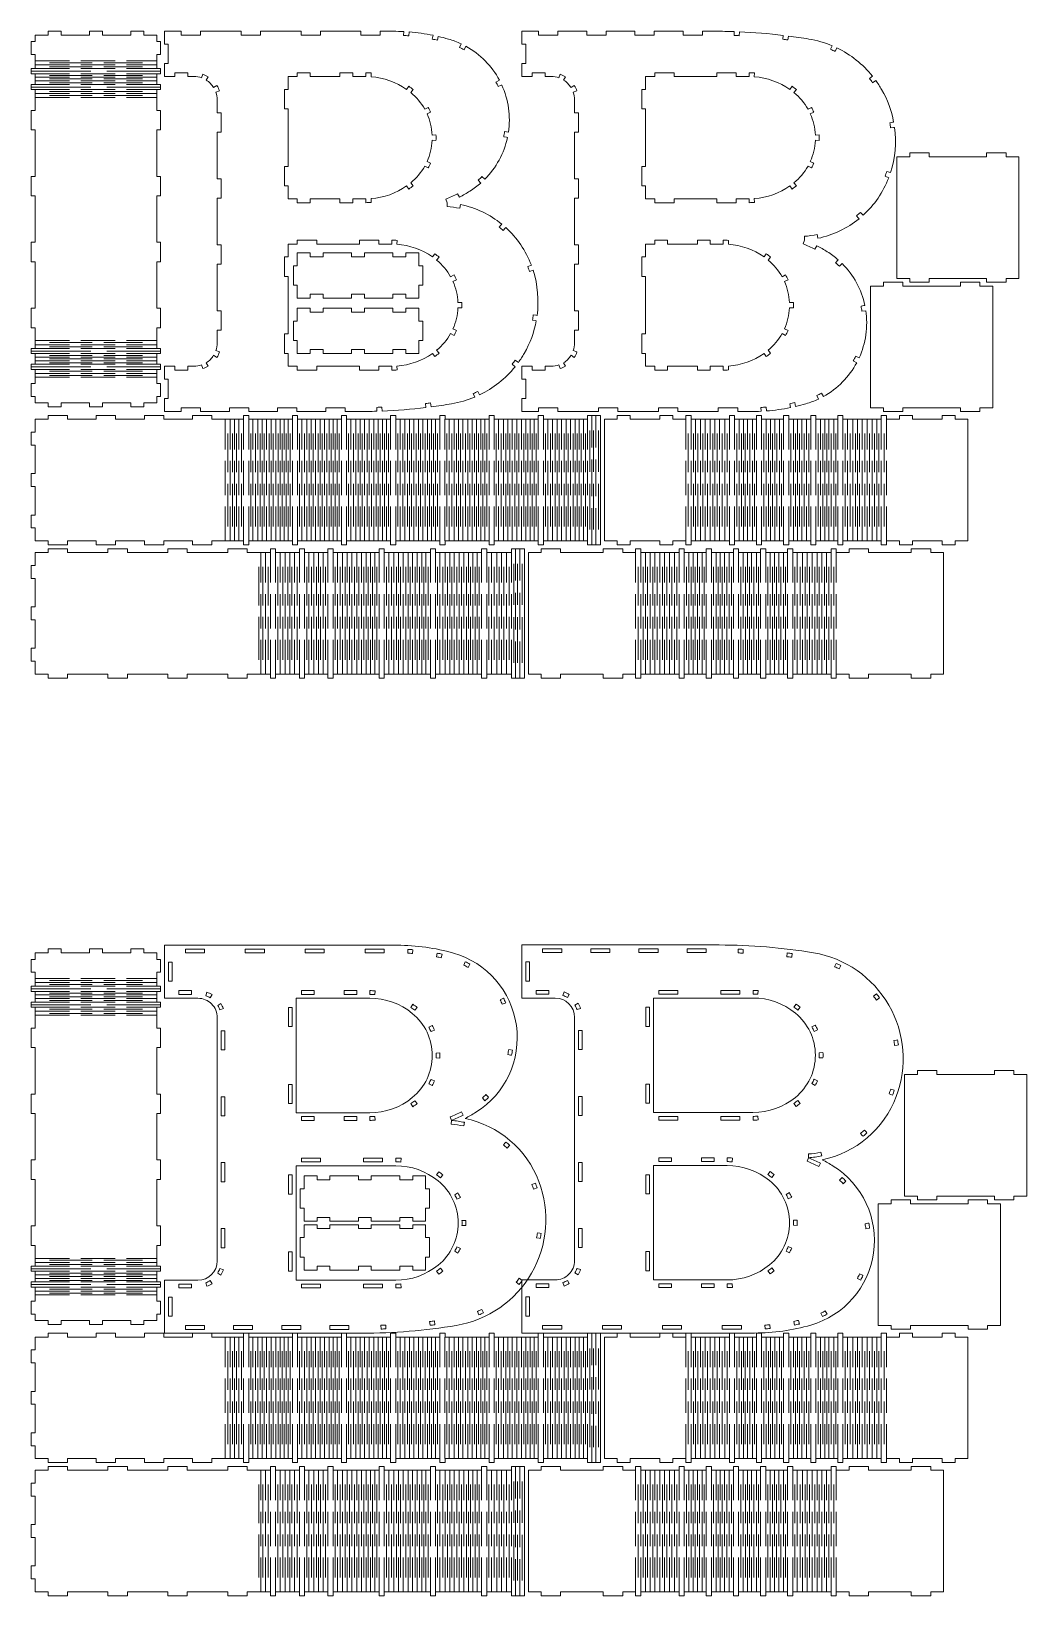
# Model space of a CAD drawing. Header units: millimetres. Extents: x -385 to 385, y -605 to 605.
import ezdxf

# ---------------------------------------------------------------- set-up
doc = ezdxf.new("R2010")
doc.units = ezdxf.units.MM
doc.header["$MEASUREMENT"] = 0
doc.layers.add('Camada 1', color=7, linetype='Continuous')

msp = doc.modelspace()

# ---------------------------------------------------------------- linework, layer by layer
at = {"layer": 'Camada 1', "color": 250, "lineweight": 20}
for points, knots in [([(-297.996, 317.4727), (-297.996, 317.4727), (-287.996, 317.4727), (-287.996, 317.4727), (-287.996, 317.4727), (-287.996, 317.4727), (-287.996, 322.4727), (-287.996, 322.4727), (-287.996, 322.4727), (-287.996, 322.4727), (-284.996, 322.4727), (-284.996, 322.4727), (-284.996, 322.4727), (-284.996, 322.4727), (-284.996, 332.4727), (-284.996, 332.4727), (-284.996, 332.4727), (-284.996, 332.4727), (-287.996, 332.4727), (-287.996, 332.4727), (-287.996, 332.4727), (-287.996, 332.4727), (-287.996, 343.303), (-287.996, 343.303), (-287.996, 343.303), (-287.996, 343.303), (-284.996, 343.303), (-284.996, 343.303), (-284.996, 343.303), (-284.996, 343.303), (-284.996, 347.3224), (-284.996, 347.3224), (-284.996, 347.3224), (-284.996, 347.3224), (-287.996, 347.3224), (-287.996, 347.3224), (-287.996, 347.3224), (-287.996, 347.3224), (-287.996, 355.5467), (-287.996, 355.5467), (-287.996, 355.5467), (-287.996, 355.5467), (-284.996, 355.5467), (-284.996, 355.5467), (-284.996, 355.5467), (-284.996, 355.5467), (-284.996, 359.5661), (-284.996, 359.5661), (-284.996, 359.5661), (-284.996, 359.5661), (-287.996, 359.5661), (-287.996, 359.5661), (-287.996, 359.5661), (-287.996, 359.5661), (-287.996, 375.611), (-287.996, 375.611), (-287.996, 375.611), (-287.996, 375.611), (-284.996, 375.611), (-284.996, 375.611), (-284.996, 375.611), (-284.996, 375.611), (-284.996, 390.611), (-284.996, 390.611), (-284.996, 390.611), (-284.996, 390.611), (-287.996, 390.611), (-287.996, 390.611), (-287.996, 390.611), (-287.996, 390.611), (-287.996, 426.611), (-287.996, 426.611), (-287.996, 426.611), (-287.996, 426.611), (-284.996, 426.611), (-284.996, 426.611), (-284.996, 426.611), (-284.996, 426.611), (-284.996, 441.611), (-284.996, 441.611), (-284.996, 441.611), (-284.996, 441.611), (-287.996, 441.611), (-287.996, 441.611), (-287.996, 441.611), (-287.996, 441.611), (-287.996, 477.611), (-287.996, 477.611), (-287.996, 477.611), (-287.996, 477.611), (-284.996, 477.611), (-284.996, 477.611), (-284.996, 477.611), (-284.996, 477.611), (-284.996, 492.611), (-284.996, 492.611), (-284.996, 492.611), (-284.996, 492.611), (-287.996, 492.611), (-287.996, 492.611), (-287.996, 492.611), (-287.996, 492.611), (-287.996, 528.611), (-287.996, 528.611), (-287.996, 528.611), (-287.996, 528.611), (-284.996, 528.611), (-284.996, 528.611), (-284.996, 528.611), (-284.996, 528.611), (-284.996, 543.611), (-284.996, 543.611), (-284.996, 543.611), (-284.996, 543.611), (-287.996, 543.611), (-287.996, 543.611), (-287.996, 543.611), (-287.996, 543.611), (-287.996, 559.6559), (-287.996, 559.6559), (-287.996, 559.6559), (-287.996, 559.6559), (-284.996, 559.6559), (-284.996, 559.6559), (-284.996, 559.6559), (-284.996, 559.6559), (-284.996, 563.6753), (-284.996, 563.6753), (-284.996, 563.6753), (-284.996, 563.6753), (-287.996, 563.6753), (-287.996, 563.6753), (-287.996, 563.6753), (-287.996, 563.6753), (-287.996, 571.8996), (-287.996, 571.8996), (-287.996, 571.8996), (-287.996, 571.8996), (-284.996, 571.8996), (-284.996, 571.8996), (-284.996, 571.8996), (-284.996, 571.8996), (-284.996, 575.919), (-284.996, 575.919), (-284.996, 575.919), (-284.996, 575.919), (-287.996, 575.919), (-287.996, 575.919), (-287.996, 575.919), (-287.996, 575.919), (-287.996, 586.7493), (-287.996, 586.7493), (-287.996, 586.7493), (-287.996, 586.7493), (-284.996, 586.7493), (-284.996, 586.7493), (-284.996, 586.7493), (-284.996, 586.7493), (-284.996, 596.7493), (-284.996, 596.7493), (-284.996, 596.7493), (-284.996, 596.7493), (-287.996, 596.7493), (-287.996, 596.7493), (-287.996, 596.7493), (-287.996, 596.7493), (-287.996, 601.7493), (-287.996, 601.7493), (-287.996, 601.7493), (-287.996, 601.7493), (-297.996, 601.7493), (-297.996, 601.7493), (-297.996, 601.7493), (-297.996, 601.7493), (-297.996, 604.7493), (-297.996, 604.7493), (-297.996, 604.7493), (-297.996, 604.7493), (-307.996, 604.7493), (-307.996, 604.7493), (-307.996, 604.7493), (-307.996, 604.7493), (-307.996, 601.7493), (-307.996, 601.7493), (-307.996, 601.7493), (-307.996, 601.7493), (-329.996, 601.7493), (-329.996, 601.7493), (-329.996, 601.7493), (-329.996, 601.7493), (-329.996, 604.7493), (-329.996, 604.7493), (-329.996, 604.7493), (-329.996, 604.7493), (-339.996, 604.7493), (-339.996, 604.7493), (-339.996, 604.7493), (-339.996, 604.7493), (-339.996, 601.7493), (-339.996, 601.7493), (-339.996, 601.7493), (-339.996, 601.7493), (-361.996, 601.7493), (-361.996, 601.7493), (-361.996, 601.7493), (-361.996, 601.7493), (-361.996, 604.7493), (-361.996, 604.7493), (-361.996, 604.7493), (-361.996, 604.7493), (-371.996, 604.7493), (-371.996, 604.7493), (-371.996, 604.7493), (-371.996, 604.7493), (-371.996, 601.7493), (-371.996, 601.7493), (-371.996, 601.7493), (-371.996, 601.7493), (-381.996, 601.7493), (-381.996, 601.7493), (-381.996, 601.7493), (-381.996, 601.7493), (-381.996, 596.7493), (-381.996, 596.7493), (-381.996, 596.7493), (-381.996, 596.7493), (-384.996, 596.7493), (-384.996, 596.7493), (-384.996, 596.7493), (-384.996, 596.7493), (-384.996, 586.7493), (-384.996, 586.7493), (-384.996, 586.7493), (-384.996, 586.7493), (-381.996, 586.7493), (-381.996, 586.7493), (-381.996, 586.7493), (-381.996, 586.7493), (-381.996, 575.919), (-381.996, 575.919), (-381.996, 575.919), (-381.996, 575.919), (-384.996, 575.919), (-384.996, 575.919), (-384.996, 575.919), (-384.996, 575.919), (-384.996, 571.8996), (-384.996, 571.8996), (-384.996, 571.8996), (-384.996, 571.8996), (-381.996, 571.8996), (-381.996, 571.8996), (-381.996, 571.8996), (-381.996, 571.8996), (-381.996, 563.6753), (-381.996, 563.6753), (-381.996, 563.6753), (-381.996, 563.6753), (-384.996, 563.6753), (-384.996, 563.6753), (-384.996, 563.6753), (-384.996, 563.6753), (-384.996, 559.6559), (-384.996, 559.6559), (-384.996, 559.6559), (-384.996, 559.6559), (-381.996, 559.6559), (-381.996, 559.6559), (-381.996, 559.6559), (-381.996, 559.6559), (-381.996, 543.611), (-381.996, 543.611), (-381.996, 543.611), (-381.996, 543.611), (-384.996, 543.611), (-384.996, 543.611), (-384.996, 543.611), (-384.996, 543.611), (-384.996, 528.611), (-384.996, 528.611), (-384.996, 528.611), (-384.996, 528.611), (-381.996, 528.611), (-381.996, 528.611), (-381.996, 528.611), (-381.996, 528.611), (-381.996, 492.611), (-381.996, 492.611), (-381.996, 492.611), (-381.996, 492.611), (-384.996, 492.611), (-384.996, 492.611), (-384.996, 492.611), (-384.996, 492.611), (-384.996, 477.611), (-384.996, 477.611), (-384.996, 477.611), (-384.996, 477.611), (-381.996, 477.611), (-381.996, 477.611), (-381.996, 477.611), (-381.996, 477.611), (-381.996, 441.611), (-381.996, 441.611), (-381.996, 441.611), (-381.996, 441.611), (-384.996, 441.611), (-384.996, 441.611), (-384.996, 441.611), (-384.996, 441.611), (-384.996, 426.611), (-384.996, 426.611), (-384.996, 426.611), (-384.996, 426.611), (-381.996, 426.611), (-381.996, 426.611), (-381.996, 426.611), (-381.996, 426.611), (-381.996, 390.611), (-381.996, 390.611), (-381.996, 390.611), (-381.996, 390.611), (-384.996, 390.611), (-384.996, 390.611), (-384.996, 390.611), (-384.996, 390.611), (-384.996, 375.611), (-384.996, 375.611), (-384.996, 375.611), (-384.996, 375.611), (-381.996, 375.611), (-381.996, 375.611), (-381.996, 375.611), (-381.996, 375.611), (-381.996, 359.5661), (-381.996, 359.5661), (-381.996, 359.5661), (-381.996, 359.5661), (-384.996, 359.5661), (-384.996, 359.5661), (-384.996, 359.5661), (-384.996, 359.5661), (-384.996, 355.5467), (-384.996, 355.5467), (-384.996, 355.5467), (-384.996, 355.5467), (-381.996, 355.5467), (-381.996, 355.5467), (-381.996, 355.5467), (-381.996, 355.5467), (-381.996, 347.3224), (-381.996, 347.3224), (-381.996, 347.3224), (-381.996, 347.3224), (-384.996, 347.3224), (-384.996, 347.3224), (-384.996, 347.3224), (-384.996, 347.3224), (-384.996, 343.303), (-384.996, 343.303), (-384.996, 343.303), (-384.996, 343.303), (-381.996, 343.303), (-381.996, 343.303), (-381.996, 343.303), (-381.996, 343.303), (-381.996, 332.4727), (-381.996, 332.4727), (-381.996, 332.4727), (-381.996, 332.4727), (-384.996, 332.4727), (-384.996, 332.4727), (-384.996, 332.4727), (-384.996, 332.4727), (-384.996, 322.4727), (-384.996, 322.4727), (-384.996, 322.4727), (-384.996, 322.4727), (-381.996, 322.4727), (-381.996, 322.4727), (-381.996, 322.4727), (-381.996, 322.4727), (-381.996, 317.4727), (-381.996, 317.4727), (-381.996, 317.4727), (-381.996, 317.4727), (-371.996, 317.4727), (-371.996, 317.4727), (-371.996, 317.4727), (-371.996, 317.4727), (-371.996, 314.4727), (-371.996, 314.4727), (-371.996, 314.4727), (-371.996, 314.4727), (-361.996, 314.4727), (-361.996, 314.4727), (-361.996, 314.4727), (-361.996, 314.4727), (-361.996, 317.4727), (-361.996, 317.4727), (-361.996, 317.4727), (-361.996, 317.4727), (-339.996, 317.4727), (-339.996, 317.4727), (-339.996, 317.4727), (-339.996, 317.4727), (-339.996, 314.4727), (-339.996, 314.4727), (-339.996, 314.4727), (-339.996, 314.4727), (-329.996, 314.4727), (-329.996, 314.4727), (-329.996, 314.4727), (-329.996, 314.4727), (-329.996, 317.4727), (-329.996, 317.4727), (-329.996, 317.4727), (-329.996, 317.4727), (-307.996, 317.4727), (-307.996, 317.4727), (-307.996, 317.4727), (-307.996, 317.4727), (-307.996, 314.4727), (-307.996, 314.4727), (-307.996, 314.4727), (-307.996, 314.4727), (-297.996, 314.4727), (-297.996, 314.4727), (-297.996, 314.4727), (-297.996, 314.4727), (-297.996, 317.4727), (-297.996, 317.4727)], [0, 0, 0, 0, 0.009174312, 0.009174312, 0.009174312, 0.009174312, 0.018348624, 0.018348624, 0.018348624, 0.018348624, 0.027522936, 0.027522936, 0.027522936, 0.027522936, 0.036697248, 0.036697248, 0.036697248, 0.036697248, 0.04587156, 0.04587156, 0.04587156, 0.04587156, 0.055045872, 0.055045872, 0.055045872, 0.055045872, 0.064220183, 0.064220183, 0.064220183, 0.064220183, 0.073394495, 0.073394495, 0.073394495, 0.073394495, 0.082568807, 0.082568807, 0.082568807, 0.082568807, 0.091743119, 0.091743119, 0.091743119, 0.091743119, 0.100917431, 0.100917431, 0.100917431, 0.100917431, 0.110091743, 0.110091743, 0.110091743, 0.110091743, 0.119266055, 0.119266055, 0.119266055, 0.119266055, 0.128440367, 0.128440367, 0.128440367, 0.128440367, 0.137614679, 0.137614679, 0.137614679, 0.137614679, 0.146788991, 0.146788991, 0.146788991, 0.146788991, 0.155963303, 0.155963303, 0.155963303, 0.155963303, 0.165137615, 0.165137615, 0.165137615, 0.165137615, 0.174311927, 0.174311927, 0.174311927, 0.174311927, 0.183486239, 0.183486239, 0.183486239, 0.183486239, 0.19266055, 0.19266055, 0.19266055, 0.19266055, 0.201834862, 0.201834862, 0.201834862, 0.201834862, 0.211009174, 0.211009174, 0.211009174, 0.211009174, 0.220183486, 0.220183486, 0.220183486, 0.220183486, 0.229357798, 0.229357798, 0.229357798, 0.229357798, 0.23853211, 0.23853211, 0.23853211, 0.23853211, 0.247706422, 0.247706422, 0.247706422, 0.247706422, 0.256880734, 0.256880734, 0.256880734, 0.256880734, 0.266055046, 0.266055046, 0.266055046, 0.266055046, 0.275229358, 0.275229358, 0.275229358, 0.275229358, 0.28440367, 0.28440367, 0.28440367, 0.28440367, 0.293577982, 0.293577982, 0.293577982, 0.293577982, 0.302752294, 0.302752294, 0.302752294, 0.302752294, 0.311926606, 0.311926606, 0.311926606, 0.311926606, 0.321100917, 0.321100917, 0.321100917, 0.321100917, 0.330275229, 0.330275229, 0.330275229, 0.330275229, 0.339449541, 0.339449541, 0.339449541, 0.339449541, 0.348623853, 0.348623853, 0.348623853, 0.348623853, 0.357798165, 0.357798165, 0.357798165, 0.357798165, 0.366972477, 0.366972477, 0.366972477, 0.366972477, 0.376146789, 0.376146789, 0.376146789, 0.376146789, 0.385321101, 0.385321101, 0.385321101, 0.385321101, 0.394495413, 0.394495413, 0.394495413, 0.394495413, 0.403669725, 0.403669725, 0.403669725, 0.403669725, 0.412844037, 0.412844037, 0.412844037, 0.412844037, 0.422018349, 0.422018349, 0.422018349, 0.422018349, 0.431192661, 0.431192661, 0.431192661, 0.431192661, 0.440366972, 0.440366972, 0.440366972, 0.440366972, 0.449541284, 0.449541284, 0.449541284, 0.449541284, 0.458715596, 0.458715596, 0.458715596, 0.458715596, 0.467889908, 0.467889908, 0.467889908, 0.467889908, 0.47706422, 0.47706422, 0.47706422, 0.47706422, 0.486238532, 0.486238532, 0.486238532, 0.486238532, 0.495412844, 0.495412844, 0.495412844, 0.495412844, 0.504587156, 0.504587156, 0.504587156, 0.504587156, 0.513761468, 0.513761468, 0.513761468, 0.513761468, 0.52293578, 0.52293578, 0.52293578, 0.52293578, 0.532110092, 0.532110092, 0.532110092, 0.532110092, 0.541284404, 0.541284404, 0.541284404, 0.541284404, 0.550458716, 0.550458716, 0.550458716, 0.550458716, 0.559633028, 0.559633028, 0.559633028, 0.559633028, 0.568807339, 0.568807339, 0.568807339, 0.568807339, 0.577981651, 0.577981651, 0.577981651, 0.577981651, 0.587155963, 0.587155963, 0.587155963, 0.587155963, 0.596330275, 0.596330275, 0.596330275, 0.596330275, 0.605504587, 0.605504587, 0.605504587, 0.605504587, 0.614678899, 0.614678899, 0.614678899, 0.614678899, 0.623853211, 0.623853211, 0.623853211, 0.623853211, 0.633027523, 0.633027523, 0.633027523, 0.633027523, 0.642201835, 0.642201835, 0.642201835, 0.642201835, 0.651376147, 0.651376147, 0.651376147, 0.651376147, 0.660550459, 0.660550459, 0.660550459, 0.660550459, 0.669724771, 0.669724771, 0.669724771, 0.669724771, 0.678899083, 0.678899083, 0.678899083, 0.678899083, 0.688073394, 0.688073394, 0.688073394, 0.688073394, 0.697247706, 0.697247706, 0.697247706, 0.697247706, 0.706422018, 0.706422018, 0.706422018, 0.706422018, 0.71559633, 0.71559633, 0.71559633, 0.71559633, 0.724770642, 0.724770642, 0.724770642, 0.724770642, 0.733944954, 0.733944954, 0.733944954, 0.733944954, 0.743119266, 0.743119266, 0.743119266, 0.743119266, 0.752293578, 0.752293578, 0.752293578, 0.752293578, 0.76146789, 0.76146789, 0.76146789, 0.76146789, 0.770642202, 0.770642202, 0.770642202, 0.770642202, 0.779816514, 0.779816514, 0.779816514, 0.779816514, 0.788990826, 0.788990826, 0.788990826, 0.788990826, 0.798165138, 0.798165138, 0.798165138, 0.798165138, 0.80733945, 0.80733945, 0.80733945, 0.80733945, 0.816513761, 0.816513761, 0.816513761, 0.816513761, 0.825688073, 0.825688073, 0.825688073, 0.825688073, 0.834862385, 0.834862385, 0.834862385, 0.834862385, 0.844036697, 0.844036697, 0.844036697, 0.844036697, 0.853211009, 0.853211009, 0.853211009, 0.853211009, 0.862385321, 0.862385321, 0.862385321, 0.862385321, 0.871559633, 0.871559633, 0.871559633, 0.871559633, 0.880733945, 0.880733945, 0.880733945, 0.880733945, 0.889908257, 0.889908257, 0.889908257, 0.889908257, 0.899082569, 0.899082569, 0.899082569, 0.899082569, 0.908256881, 0.908256881, 0.908256881, 0.908256881, 0.917431193, 0.917431193, 0.917431193, 0.917431193, 0.926605505, 0.926605505, 0.926605505, 0.926605505, 0.935779817, 0.935779817, 0.935779817, 0.935779817, 0.944954128, 0.944954128, 0.944954128, 0.944954128, 0.95412844, 0.95412844, 0.95412844, 0.95412844, 0.963302752, 0.963302752, 0.963302752, 0.963302752, 0.972477064, 0.972477064, 0.972477064, 0.972477064, 0.981651376, 0.981651376, 0.981651376, 0.981651376, 1, 1, 1, 1]), ([(-53.5112, 467.8807), (-56.777, 468.5683), (-60.0866, 469.028), (-63.4162, 469.2564), (-63.4162, 469.2564), (-63.4162, 469.2564), (-63.2108, 472.2494), (-63.2108, 472.2494), (-63.2108, 472.2494), (-63.2108, 472.2494), (-64.3345, 475.031), (-64.3345, 475.031), (-64.3345, 475.031), (-61.2422, 476.2802), (-58.2089, 477.6707), (-55.2441, 479.198), (-55.2441, 479.198), (-55.2441, 479.198), (-53.8698, 476.5289), (-53.8698, 476.5289), (-53.8698, 476.5289), (-51.0827, 477.9646), (-48.357, 479.5167), (-45.7001, 481.1811), (-45.7001, 481.1811), (-42.6997, 483.0606), (-39.8906, 485.1595), (-37.2866, 487.448), (-37.2866, 487.448), (-37.2866, 487.448), (-39.2785, 489.6983), (-39.2785, 489.6983), (-39.2785, 489.6983), (-38.2768, 490.5788), (-37.3038, 491.4914), (-36.3609, 492.4346), (-36.3609, 492.4346), (-36.3609, 492.4346), (-34.248, 490.3049), (-34.248, 490.3049), (-34.248, 490.3049), (-34.248, 490.3049), (-34.2438, 490.3007), (-34.2438, 490.3007), (-34.2438, 490.3007), (-25.352, 499.1913), (-19.2643, 510.4499), (-16.6487, 522.6406), (-16.6487, 522.6406), (-16.6487, 522.6406), (-17.3169, 522.7778), (-17.3169, 522.7778), (-17.3169, 522.7778), (-17.3169, 522.7778), (-19.5897, 523.2652), (-19.5897, 523.2652), (-19.5897, 523.2652), (-19.31, 524.5692), (-19.0725, 525.8819), (-18.8775, 527.2013), (-18.8775, 527.2013), (-18.8775, 527.2013), (-15.903, 526.7593), (-15.903, 526.7593), (-15.903, 526.7593), (-15.0054, 532.8276), (-14.9598, 539.0812), (-15.8449, 545.3511), (-15.8449, 545.3511), (-16.7302, 551.6224), (-18.5057, 557.6204), (-21.0489, 563.2041), (-21.0489, 563.2041), (-21.0489, 563.2041), (-21.5255, 562.9815), (-21.5255, 562.9815), (-21.5255, 562.9815), (-21.5255, 562.9815), (-23.7834, 561.9536), (-23.7834, 561.9536), (-23.7834, 561.9536), (-24.336, 563.1674), (-24.9276, 564.3631), (-25.5573, 565.5388), (-25.5573, 565.5388), (-25.5573, 565.5388), (-22.9044, 566.9527), (-22.9044, 566.9527), (-22.9044, 566.9527), (-28.7899, 577.938), (-37.7512, 587.0682), (-48.7502, 593.1499), (-48.7502, 593.1499), (-48.7502, 593.1499), (-50.2075, 590.522), (-50.2075, 590.522), (-50.2075, 590.522), (-51.3746, 591.1674), (-52.5623, 591.775), (-53.7686, 592.3438), (-53.7686, 592.3438), (-53.7686, 592.3438), (-52.4796, 595.0528), (-52.4796, 595.0528), (-52.4796, 595.0528), (-52.4796, 595.0528), (-52.4778, 595.0565), (-52.4778, 595.0565), (-52.4778, 595.0565), (-55.6133, 596.5347), (-58.8933, 597.7737), (-62.2967, 598.7493), (-62.2967, 598.7493), (-64.9146, 599.4997), (-67.5499, 600.1804), (-70.1999, 600.79), (-70.1999, 600.79), (-70.1999, 600.79), (-70.8736, 597.8666), (-70.8736, 597.8666), (-70.8736, 597.8666), (-72.173, 598.166), (-73.4762, 598.4484), (-74.7829, 598.7135), (-74.7829, 598.7135), (-74.7829, 598.7135), (-74.1864, 601.6536), (-74.1864, 601.6536), (-74.1864, 601.6536), (-80.3271, 602.9004), (-86.538, 603.7728), (-92.7845, 604.2664), (-92.7845, 604.2664), (-92.7845, 604.2664), (-93.0211, 601.2758), (-93.0211, 601.2758), (-93.0211, 601.2758), (-94.3503, 601.3809), (-95.6809, 601.4686), (-97.0124, 601.5388), (-97.0124, 601.5388), (-97.0124, 601.5388), (-96.8546, 604.5349), (-96.8546, 604.5349), (-96.8546, 604.5349), (-99.567, 604.6777), (-102.2848, 604.7493), (-105.005, 604.7493), (-105.005, 604.7493), (-105.005, 604.7493), (-115.0097, 604.7493), (-115.0097, 604.7493), (-115.0097, 604.7493), (-115.0097, 604.7493), (-115.0097, 601.7493), (-115.0097, 601.7493), (-115.0097, 601.7493), (-115.0097, 601.7493), (-130.0097, 601.7493), (-130.0097, 601.7493), (-130.0097, 601.7493), (-130.0097, 601.7493), (-130.0097, 604.7493), (-130.0097, 604.7493), (-130.0097, 604.7493), (-130.0097, 604.7493), (-161.3384, 604.7493), (-161.3384, 604.7493), (-161.3384, 604.7493), (-161.3384, 604.7493), (-161.3384, 601.7493), (-161.3384, 601.7493), (-161.3384, 601.7493), (-161.3384, 601.7493), (-176.3384, 601.7493), (-176.3384, 601.7493), (-176.3384, 601.7493), (-176.3384, 601.7493), (-176.3384, 604.7493), (-176.3384, 604.7493), (-176.3384, 604.7493), (-176.3384, 604.7493), (-207.6672, 604.7493), (-207.6672, 604.7493), (-207.6672, 604.7493), (-207.6672, 604.7493), (-207.6672, 601.7493), (-207.6672, 601.7493), (-207.6672, 601.7493), (-207.6672, 601.7493), (-222.6672, 601.7493), (-222.6672, 601.7493), (-222.6672, 601.7493), (-222.6672, 601.7493), (-222.6672, 604.7493), (-222.6672, 604.7493), (-222.6672, 604.7493), (-222.6672, 604.7493), (-253.996, 604.7493), (-253.996, 604.7493), (-253.996, 604.7493), (-253.996, 604.7493), (-253.996, 601.7493), (-253.996, 601.7493), (-253.996, 601.7493), (-253.996, 601.7493), (-268.996, 601.7493), (-268.996, 601.7493), (-268.996, 601.7493), (-268.996, 601.7493), (-268.996, 604.7493), (-268.996, 604.7493), (-268.996, 604.7493), (-268.996, 604.7493), (-281.996, 604.7493), (-281.996, 604.7493), (-281.996, 604.7493), (-281.996, 604.7493), (-281.996, 594.7493), (-281.996, 594.7493), (-281.996, 594.7493), (-281.996, 594.7493), (-278.996, 594.7493), (-278.996, 594.7493), (-278.996, 594.7493), (-278.996, 594.7493), (-278.996, 579.7493), (-278.996, 579.7493), (-278.996, 579.7493), (-278.996, 579.7493), (-281.996, 579.7493), (-281.996, 579.7493), (-281.996, 579.7493), (-281.996, 579.7493), (-281.996, 569.7493), (-281.996, 569.7493), (-281.996, 569.7493), (-281.996, 569.7493), (-273.996, 569.7493), (-273.996, 569.7493), (-273.996, 569.7493), (-273.996, 569.7493), (-273.996, 572.7493), (-273.996, 572.7493), (-273.996, 572.7493), (-273.996, 572.7493), (-263.996, 572.7493), (-263.996, 572.7493), (-263.996, 572.7493), (-263.996, 572.7493), (-263.996, 569.7493), (-263.996, 569.7493), (-263.996, 569.7493), (-263.996, 569.7493), (-259.206, 569.7493), (-259.206, 569.7493), (-259.206, 569.7493), (-257.1934, 569.7493), (-255.195, 569.4118), (-253.294, 568.7507), (-253.294, 568.7507), (-253.294, 568.7507), (-252.3085, 571.5826), (-252.3085, 571.5826), (-252.3085, 571.5826), (-250.8348, 571.0698), (-249.4228, 570.3943), (-248.0988, 569.5686), (-248.0988, 569.5686), (-248.0988, 569.5686), (-249.6849, 567.0251), (-249.6849, 567.0251), (-249.6849, 567.0251), (-247.3543, 565.5725), (-245.387, 563.6058), (-243.9336, 561.2758), (-243.9336, 561.2758), (-243.9336, 561.2758), (-241.3913, 562.8611), (-241.3913, 562.8611), (-241.3913, 562.8611), (-240.5656, 561.537), (-239.8901, 560.1251), (-239.3773, 558.6514), (-239.3773, 558.6514), (-239.3773, 558.6514), (-242.2065, 557.6668), (-242.2065, 557.6668), (-242.2065, 557.6668), (-241.5442, 555.7642), (-241.206, 553.764), (-241.206, 551.7494), (-241.206, 551.7494), (-241.206, 551.7494), (-241.206, 541.7494), (-241.206, 541.7494), (-241.206, 541.7494), (-241.206, 541.7494), (-238.2106, 541.7494), (-238.2106, 541.7494), (-238.2106, 541.7494), (-238.2106, 541.7494), (-238.2106, 526.7494), (-238.2106, 526.7494), (-238.2106, 526.7494), (-238.2106, 526.7494), (-241.206, 526.7494), (-241.206, 526.7494), (-241.206, 526.7494), (-241.206, 526.7494), (-241.206, 490.7494), (-241.206, 490.7494), (-241.206, 490.7494), (-241.206, 490.7494), (-238.2106, 490.7494), (-238.2106, 490.7494), (-238.2106, 490.7494), (-238.2106, 490.7494), (-238.2106, 475.7494), (-238.2106, 475.7494), (-238.2106, 475.7494), (-238.2106, 475.7494), (-241.206, 475.7494), (-241.206, 475.7494), (-241.206, 475.7494), (-241.206, 475.7494), (-241.206, 439.7495), (-241.206, 439.7495), (-241.206, 439.7495), (-241.206, 439.7495), (-238.2106, 439.7495), (-238.2106, 439.7495), (-238.2106, 439.7495), (-238.2106, 439.7495), (-238.2106, 424.7495), (-238.2106, 424.7495), (-238.2106, 424.7495), (-238.2106, 424.7495), (-241.206, 424.7495), (-241.206, 424.7495), (-241.206, 424.7495), (-241.206, 424.7495), (-241.206, 388.7495), (-241.206, 388.7495), (-241.206, 388.7495), (-241.206, 388.7495), (-238.2106, 388.7495), (-238.2106, 388.7495), (-238.2106, 388.7495), (-238.2106, 388.7495), (-238.2106, 373.7495), (-238.2106, 373.7495), (-238.2106, 373.7495), (-238.2106, 373.7495), (-241.206, 373.7495), (-241.206, 373.7495), (-241.206, 373.7495), (-241.206, 373.7495), (-241.206, 363.7494), (-241.206, 363.7494), (-241.206, 363.7494), (-241.206, 361.7348), (-241.5442, 359.7346), (-242.2065, 357.8321), (-242.2065, 357.8321), (-242.2065, 357.8321), (-239.3773, 356.8475), (-239.3773, 356.8475), (-239.3773, 356.8475), (-239.8901, 355.3738), (-240.5656, 353.9619), (-241.3913, 352.6378), (-241.3913, 352.6378), (-241.3913, 352.6378), (-243.9336, 354.2231), (-243.9336, 354.2231), (-243.9336, 354.2231), (-245.387, 351.8931), (-247.3543, 349.9264), (-249.6849, 348.4738), (-249.6849, 348.4738), (-249.6849, 348.4738), (-248.0988, 345.9303), (-248.0988, 345.9303), (-248.0988, 345.9303), (-249.4228, 345.1046), (-250.8348, 344.4291), (-252.3085, 343.9163), (-252.3085, 343.9163), (-252.3085, 343.9163), (-253.294, 346.7482), (-253.294, 346.7482), (-253.294, 346.7482), (-255.195, 346.0871), (-257.1934, 345.7496), (-259.206, 345.7496), (-259.206, 345.7496), (-259.206, 345.7496), (-263.996, 345.7496), (-263.996, 345.7496), (-263.996, 345.7496), (-263.996, 345.7496), (-263.996, 342.7496), (-263.996, 342.7496), (-263.996, 342.7496), (-263.996, 342.7496), (-273.996, 342.7496), (-273.996, 342.7496), (-273.996, 342.7496), (-273.996, 342.7496), (-273.996, 345.7496), (-273.996, 345.7496), (-273.996, 345.7496), (-273.996, 345.7496), (-281.996, 345.7496), (-281.996, 345.7496), (-281.996, 345.7496), (-281.996, 345.7496), (-281.996, 335.7496), (-281.996, 335.7496), (-281.996, 335.7496), (-281.996, 335.7496), (-278.996, 335.7496), (-278.996, 335.7496), (-278.996, 335.7496), (-278.996, 335.7496), (-278.996, 320.7496), (-278.996, 320.7496), (-278.996, 320.7496), (-278.996, 320.7496), (-281.996, 320.7496), (-281.996, 320.7496), (-281.996, 320.7496), (-281.996, 320.7496), (-281.996, 310.7496), (-281.996, 310.7496), (-281.996, 310.7496), (-281.996, 310.7496), (-268.996, 310.7496), (-268.996, 310.7496), (-268.996, 310.7496), (-268.996, 310.7496), (-268.996, 313.7496), (-268.996, 313.7496), (-268.996, 313.7496), (-268.996, 313.7496), (-253.996, 313.7496), (-253.996, 313.7496), (-253.996, 313.7496), (-253.996, 313.7496), (-253.996, 310.7496), (-253.996, 310.7496), (-253.996, 310.7496), (-253.996, 310.7496), (-231.7545, 310.7496), (-231.7545, 310.7496), (-231.7545, 310.7496), (-231.7545, 310.7496), (-231.7545, 313.7496), (-231.7545, 313.7496), (-231.7545, 313.7496), (-231.7545, 313.7496), (-216.7545, 313.7496), (-216.7545, 313.7496), (-216.7545, 313.7496), (-216.7545, 313.7496), (-216.7545, 310.7496), (-216.7545, 310.7496), (-216.7545, 310.7496), (-216.7545, 310.7496), (-194.5129, 310.7496), (-194.5129, 310.7496), (-194.5129, 310.7496), (-194.5129, 310.7496), (-194.5129, 313.7496), (-194.5129, 313.7496), (-194.5129, 313.7496), (-194.5129, 313.7496), (-179.5129, 313.7496), (-179.5129, 313.7496), (-179.5129, 313.7496), (-179.5129, 313.7496), (-179.5129, 310.7496), (-179.5129, 310.7496), (-179.5129, 310.7496), (-179.5129, 310.7496), (-157.2714, 310.7496), (-157.2714, 310.7496), (-157.2714, 310.7496), (-157.2714, 310.7496), (-157.2714, 313.7496), (-157.2714, 313.7496), (-157.2714, 313.7496), (-157.2714, 313.7496), (-142.2714, 313.7496), (-142.2714, 313.7496), (-142.2714, 313.7496), (-142.2714, 313.7496), (-142.2714, 310.7496), (-142.2714, 310.7496), (-142.2714, 310.7496), (-142.2714, 310.7496), (-132.2668, 310.7496), (-132.2668, 310.7496), (-132.2668, 310.7496), (-127.3901, 310.7496), (-122.5151, 310.8307), (-117.6438, 310.9928), (-117.6438, 310.9928), (-117.6438, 310.9928), (-117.7435, 313.9912), (-117.7435, 313.9912), (-117.7435, 313.9912), (-116.4109, 314.0355), (-115.0785, 314.0859), (-113.7464, 314.1424), (-113.7464, 314.1424), (-113.7464, 314.1424), (-113.6192, 311.1451), (-113.6192, 311.1451), (-113.6192, 311.1451), (-102.2948, 311.6253), (-90.9934, 312.543), (-79.7403, 313.8967), (-79.7403, 313.8967), (-79.7403, 313.8967), (-80.0985, 316.8752), (-80.0985, 316.8752), (-80.0985, 316.8752), (-78.7747, 317.0344), (-77.4516, 317.1996), (-76.1293, 317.3709), (-76.1293, 317.3709), (-76.1293, 317.3709), (-75.7438, 314.3952), (-75.7438, 314.3952), (-75.7438, 314.3952), (-70.434, 315.083), (-65.1357, 315.8679), (-59.8514, 316.7496), (-59.8514, 316.7496), (-53.6568, 317.7832), (-47.6691, 319.5303), (-41.9904, 321.92), (-41.9904, 321.92), (-41.9904, 321.92), (-43.1714, 324.6804), (-43.1714, 324.6804), (-43.1714, 324.6804), (-41.9421, 325.1974), (-40.7265, 325.7462), (-39.5258, 326.3264), (-39.5258, 326.3264), (-39.5258, 326.3264), (-38.2015, 323.6317), (-38.2015, 323.6317), (-38.2015, 323.6317), (-27.5925, 328.7605), (-18.2036, 336.1918), (-10.7542, 345.426), (-10.7542, 345.426), (-10.7542, 345.426), (-13.0875, 347.3183), (-13.0875, 347.3183), (-13.0875, 347.3183), (-12.2503, 348.3564), (-11.4402, 349.4159), (-10.658, 350.496), (-10.658, 350.496), (-10.658, 350.496), (-8.2138, 348.7492), (-8.2138, 348.7492), (-8.2138, 348.7492), (-6.5894, 350.9936), (-5.0744, 353.3324), (-3.678, 355.7592), (-3.678, 355.7592), (0.8728, 363.6678), (3.9825, 372.1948), (5.6203, 380.9599), (5.6203, 380.9599), (5.6203, 380.9599), (4.7838, 381.118), (4.7838, 381.118), (4.7838, 381.118), (4.7838, 381.118), (2.6671, 381.5136), (2.6671, 381.5136), (2.6671, 381.5136), (2.9121, 382.8244), (3.1229, 384.1414), (3.2995, 385.4632), (3.2995, 385.4632), (3.2995, 385.4632), (5.4101, 385.1813), (5.4101, 385.1813), (5.4101, 385.1813), (5.4101, 385.1813), (6.2765, 385.0569), (6.2765, 385.0569), (6.2765, 385.0569), (7.8303, 396.6812), (6.8252, 408.616), (3.1911, 419.9941), (3.1911, 419.9941), (3.1911, 419.9941), (0.3255, 419.0907), (0.3255, 419.0907), (0.3255, 419.0907), (-0.0803, 420.361), (-0.5191, 421.6206), (-0.9903, 422.8681), (-0.9903, 422.8681), (-0.9903, 422.8681), (1.82, 423.9302), (1.82, 423.9302), (1.82, 423.9302), (-2.4445, 435.2189), (-9.2845, 445.1148), (-17.9485, 452.974), (-17.9485, 452.974), (-17.9485, 452.974), (-18.4054, 452.5212), (-18.4054, 452.5212), (-18.4054, 452.5212), (-18.4054, 452.5212), (-19.9908, 450.7721), (-19.9908, 450.7721), (-19.9908, 450.7721), (-20.9789, 451.6677), (-21.9917, 452.5357), (-23.028, 453.3751), (-23.028, 453.3751), (-23.028, 453.3751), (-21.7247, 454.9842), (-21.7247, 454.9842), (-21.7247, 454.9842), (-21.7247, 454.9842), (-21.1111, 455.6868), (-21.1111, 455.6868), (-21.1111, 455.6868), (-30.2155, 463.0677), (-41.0615, 468.3271), (-52.8933, 470.8174), (-52.8933, 470.8174), (-52.8933, 470.8174), (-53.5112, 467.8807), (-53.5112, 467.8807)], [0, 0, 0, 0, 0.006134969, 0.006134969, 0.006134969, 0.006134969, 0.012269939, 0.012269939, 0.012269939, 0.012269939, 0.018404908, 0.018404908, 0.018404908, 0.018404908, 0.024539877, 0.024539877, 0.024539877, 0.024539877, 0.030674847, 0.030674847, 0.030674847, 0.030674847, 0.036809816, 0.036809816, 0.036809816, 0.036809816, 0.042944785, 0.042944785, 0.042944785, 0.042944785, 0.049079755, 0.049079755, 0.049079755, 0.049079755, 0.055214724, 0.055214724, 0.055214724, 0.055214724, 0.061349693, 0.061349693, 0.061349693, 0.061349693, 0.067484663, 0.067484663, 0.067484663, 0.067484663, 0.073619632, 0.073619632, 0.073619632, 0.073619632, 0.079754601, 0.079754601, 0.079754601, 0.079754601, 0.085889571, 0.085889571, 0.085889571, 0.085889571, 0.09202454, 0.09202454, 0.09202454, 0.09202454, 0.098159509, 0.098159509, 0.098159509, 0.098159509, 0.104294479, 0.104294479, 0.104294479, 0.104294479, 0.110429448, 0.110429448, 0.110429448, 0.110429448, 0.116564417, 0.116564417, 0.116564417, 0.116564417, 0.122699387, 0.122699387, 0.122699387, 0.122699387, 0.128834356, 0.128834356, 0.128834356, 0.128834356, 0.134969325, 0.134969325, 0.134969325, 0.134969325, 0.141104294, 0.141104294, 0.141104294, 0.141104294, 0.147239264, 0.147239264, 0.147239264, 0.147239264, 0.153374233, 0.153374233, 0.153374233, 0.153374233, 0.159509202, 0.159509202, 0.159509202, 0.159509202, 0.165644172, 0.165644172, 0.165644172, 0.165644172, 0.171779141, 0.171779141, 0.171779141, 0.171779141, 0.17791411, 0.17791411, 0.17791411, 0.17791411, 0.18404908, 0.18404908, 0.18404908, 0.18404908, 0.190184049, 0.190184049, 0.190184049, 0.190184049, 0.196319018, 0.196319018, 0.196319018, 0.196319018, 0.202453988, 0.202453988, 0.202453988, 0.202453988, 0.208588957, 0.208588957, 0.208588957, 0.208588957, 0.214723926, 0.214723926, 0.214723926, 0.214723926, 0.220858896, 0.220858896, 0.220858896, 0.220858896, 0.226993865, 0.226993865, 0.226993865, 0.226993865, 0.233128834, 0.233128834, 0.233128834, 0.233128834, 0.239263804, 0.239263804, 0.239263804, 0.239263804, 0.245398773, 0.245398773, 0.245398773, 0.245398773, 0.251533742, 0.251533742, 0.251533742, 0.251533742, 0.257668712, 0.257668712, 0.257668712, 0.257668712, 0.263803681, 0.263803681, 0.263803681, 0.263803681, 0.26993865, 0.26993865, 0.26993865, 0.26993865, 0.27607362, 0.27607362, 0.27607362, 0.27607362, 0.282208589, 0.282208589, 0.282208589, 0.282208589, 0.288343558, 0.288343558, 0.288343558, 0.288343558, 0.294478528, 0.294478528, 0.294478528, 0.294478528, 0.300613497, 0.300613497, 0.300613497, 0.300613497, 0.306748466, 0.306748466, 0.306748466, 0.306748466, 0.312883436, 0.312883436, 0.312883436, 0.312883436, 0.319018405, 0.319018405, 0.319018405, 0.319018405, 0.325153374, 0.325153374, 0.325153374, 0.325153374, 0.331288344, 0.331288344, 0.331288344, 0.331288344, 0.337423313, 0.337423313, 0.337423313, 0.337423313, 0.343558282, 0.343558282, 0.343558282, 0.343558282, 0.349693252, 0.349693252, 0.349693252, 0.349693252, 0.355828221, 0.355828221, 0.355828221, 0.355828221, 0.36196319, 0.36196319, 0.36196319, 0.36196319, 0.36809816, 0.36809816, 0.36809816, 0.36809816, 0.374233129, 0.374233129, 0.374233129, 0.374233129, 0.380368098, 0.380368098, 0.380368098, 0.380368098, 0.386503067, 0.386503067, 0.386503067, 0.386503067, 0.392638037, 0.392638037, 0.392638037, 0.392638037, 0.398773006, 0.398773006, 0.398773006, 0.398773006, 0.404907975, 0.404907975, 0.404907975, 0.404907975, 0.411042945, 0.411042945, 0.411042945, 0.411042945, 0.417177914, 0.417177914, 0.417177914, 0.417177914, 0.423312883, 0.423312883, 0.423312883, 0.423312883, 0.429447853, 0.429447853, 0.429447853, 0.429447853, 0.435582822, 0.435582822, 0.435582822, 0.435582822, 0.441717791, 0.441717791, 0.441717791, 0.441717791, 0.447852761, 0.447852761, 0.447852761, 0.447852761, 0.45398773, 0.45398773, 0.45398773, 0.45398773, 0.460122699, 0.460122699, 0.460122699, 0.460122699, 0.466257669, 0.466257669, 0.466257669, 0.466257669, 0.472392638, 0.472392638, 0.472392638, 0.472392638, 0.478527607, 0.478527607, 0.478527607, 0.478527607, 0.484662577, 0.484662577, 0.484662577, 0.484662577, 0.490797546, 0.490797546, 0.490797546, 0.490797546, 0.496932515, 0.496932515, 0.496932515, 0.496932515, 0.503067485, 0.503067485, 0.503067485, 0.503067485, 0.509202454, 0.509202454, 0.509202454, 0.509202454, 0.515337423, 0.515337423, 0.515337423, 0.515337423, 0.521472393, 0.521472393, 0.521472393, 0.521472393, 0.527607362, 0.527607362, 0.527607362, 0.527607362, 0.533742331, 0.533742331, 0.533742331, 0.533742331, 0.539877301, 0.539877301, 0.539877301, 0.539877301, 0.54601227, 0.54601227, 0.54601227, 0.54601227, 0.552147239, 0.552147239, 0.552147239, 0.552147239, 0.558282209, 0.558282209, 0.558282209, 0.558282209, 0.564417178, 0.564417178, 0.564417178, 0.564417178, 0.570552147, 0.570552147, 0.570552147, 0.570552147, 0.576687117, 0.576687117, 0.576687117, 0.576687117, 0.582822086, 0.582822086, 0.582822086, 0.582822086, 0.588957055, 0.588957055, 0.588957055, 0.588957055, 0.595092025, 0.595092025, 0.595092025, 0.595092025, 0.601226994, 0.601226994, 0.601226994, 0.601226994, 0.607361963, 0.607361963, 0.607361963, 0.607361963, 0.613496933, 0.613496933, 0.613496933, 0.613496933, 0.619631902, 0.619631902, 0.619631902, 0.619631902, 0.625766871, 0.625766871, 0.625766871, 0.625766871, 0.63190184, 0.63190184, 0.63190184, 0.63190184, 0.63803681, 0.63803681, 0.63803681, 0.63803681, 0.644171779, 0.644171779, 0.644171779, 0.644171779, 0.650306748, 0.650306748, 0.650306748, 0.650306748, 0.656441718, 0.656441718, 0.656441718, 0.656441718, 0.662576687, 0.662576687, 0.662576687, 0.662576687, 0.668711656, 0.668711656, 0.668711656, 0.668711656, 0.674846626, 0.674846626, 0.674846626, 0.674846626, 0.680981595, 0.680981595, 0.680981595, 0.680981595, 0.687116564, 0.687116564, 0.687116564, 0.687116564, 0.693251534, 0.693251534, 0.693251534, 0.693251534, 0.699386503, 0.699386503, 0.699386503, 0.699386503, 0.705521472, 0.705521472, 0.705521472, 0.705521472, 0.711656442, 0.711656442, 0.711656442, 0.711656442, 0.717791411, 0.717791411, 0.717791411, 0.717791411, 0.72392638, 0.72392638, 0.72392638, 0.72392638, 0.73006135, 0.73006135, 0.73006135, 0.73006135, 0.736196319, 0.736196319, 0.736196319, 0.736196319, 0.742331288, 0.742331288, 0.742331288, 0.742331288, 0.748466258, 0.748466258, 0.748466258, 0.748466258, 0.754601227, 0.754601227, 0.754601227, 0.754601227, 0.760736196, 0.760736196, 0.760736196, 0.760736196, 0.766871166, 0.766871166, 0.766871166, 0.766871166, 0.773006135, 0.773006135, 0.773006135, 0.773006135, 0.779141104, 0.779141104, 0.779141104, 0.779141104, 0.785276074, 0.785276074, 0.785276074, 0.785276074, 0.791411043, 0.791411043, 0.791411043, 0.791411043, 0.797546012, 0.797546012, 0.797546012, 0.797546012, 0.803680982, 0.803680982, 0.803680982, 0.803680982, 0.809815951, 0.809815951, 0.809815951, 0.809815951, 0.81595092, 0.81595092, 0.81595092, 0.81595092, 0.82208589, 0.82208589, 0.82208589, 0.82208589, 0.828220859, 0.828220859, 0.828220859, 0.828220859, 0.834355828, 0.834355828, 0.834355828, 0.834355828, 0.840490798, 0.840490798, 0.840490798, 0.840490798, 0.846625767, 0.846625767, 0.846625767, 0.846625767, 0.852760736, 0.852760736, 0.852760736, 0.852760736, 0.858895706, 0.858895706, 0.858895706, 0.858895706, 0.865030675, 0.865030675, 0.865030675, 0.865030675, 0.871165644, 0.871165644, 0.871165644, 0.871165644, 0.877300613, 0.877300613, 0.877300613, 0.877300613, 0.883435583, 0.883435583, 0.883435583, 0.883435583, 0.889570552, 0.889570552, 0.889570552, 0.889570552, 0.895705521, 0.895705521, 0.895705521, 0.895705521, 0.901840491, 0.901840491, 0.901840491, 0.901840491, 0.90797546, 0.90797546, 0.90797546, 0.90797546, 0.914110429, 0.914110429, 0.914110429, 0.914110429, 0.920245399, 0.920245399, 0.920245399, 0.920245399, 0.926380368, 0.926380368, 0.926380368, 0.926380368, 0.932515337, 0.932515337, 0.932515337, 0.932515337, 0.938650307, 0.938650307, 0.938650307, 0.938650307, 0.944785276, 0.944785276, 0.944785276, 0.944785276, 0.950920245, 0.950920245, 0.950920245, 0.950920245, 0.957055215, 0.957055215, 0.957055215, 0.957055215, 0.963190184, 0.963190184, 0.963190184, 0.963190184, 0.969325153, 0.969325153, 0.969325153, 0.969325153, 0.975460123, 0.975460123, 0.975460123, 0.975460123, 0.981595092, 0.981595092, 0.981595092, 0.981595092, 0.987730061, 0.987730061, 0.987730061, 0.987730061, 1, 1, 1, 1]), ([(222.9139, 447.6183), (219.6481, 446.9307), (216.3385, 446.471), (213.0089, 446.2426), (213.0089, 446.2426), (213.0089, 446.2426), (213.2143, 443.2496), (213.2143, 443.2496), (213.2143, 443.2496), (213.2143, 443.2496), (212.0906, 440.468), (212.0906, 440.468), (212.0906, 440.468), (215.1829, 439.2188), (218.2162, 437.8283), (221.181, 436.301), (221.181, 436.301), (221.181, 436.301), (222.5553, 438.9701), (222.5553, 438.9701), (222.5553, 438.9701), (225.3424, 437.5344), (228.0681, 435.9823), (230.725, 434.3179), (230.725, 434.3179), (233.7254, 432.4384), (236.5345, 430.3395), (239.1385, 428.051), (239.1385, 428.051), (239.1385, 428.051), (237.1466, 425.8007), (237.1466, 425.8007), (237.1466, 425.8007), (238.1483, 424.9202), (239.1213, 424.0076), (240.0642, 423.0644), (240.0642, 423.0644), (240.0642, 423.0644), (242.1771, 425.1941), (242.1771, 425.1941), (242.1771, 425.1941), (242.1771, 425.1941), (242.1813, 425.1983), (242.1813, 425.1983), (242.1813, 425.1983), (251.0731, 416.3077), (257.1608, 405.0491), (259.7764, 392.8584), (259.7764, 392.8584), (259.7764, 392.8584), (259.1082, 392.7212), (259.1082, 392.7212), (259.1082, 392.7212), (259.1082, 392.7212), (256.8354, 392.2338), (256.8354, 392.2338), (256.8354, 392.2338), (257.1151, 390.9298), (257.3526, 389.6171), (257.5476, 388.2977), (257.5476, 388.2977), (257.5476, 388.2977), (260.5221, 388.7397), (260.5221, 388.7397), (260.5221, 388.7397), (261.4197, 382.6714), (261.4653, 376.4178), (260.5802, 370.1479), (260.5802, 370.1479), (259.6949, 363.8766), (257.9194, 357.8786), (255.3762, 352.2949), (255.3762, 352.2949), (255.3762, 352.2949), (254.8996, 352.5175), (254.8996, 352.5175), (254.8996, 352.5175), (254.8996, 352.5175), (252.6417, 353.5454), (252.6417, 353.5454), (252.6417, 353.5454), (252.0891, 352.3316), (251.4975, 351.1359), (250.8678, 349.9602), (250.8678, 349.9602), (250.8678, 349.9602), (253.5207, 348.5463), (253.5207, 348.5463), (253.5207, 348.5463), (247.6352, 337.561), (238.6739, 328.4308), (227.6749, 322.3491), (227.6749, 322.3491), (227.6749, 322.3491), (226.2176, 324.977), (226.2176, 324.977), (226.2176, 324.977), (225.0505, 324.3316), (223.8628, 323.724), (222.6565, 323.1552), (222.6565, 323.1552), (222.6565, 323.1552), (223.9455, 320.4462), (223.9455, 320.4462), (223.9455, 320.4462), (223.9455, 320.4462), (223.9473, 320.4425), (223.9473, 320.4425), (223.9473, 320.4425), (220.8118, 318.9643), (217.5318, 317.7253), (214.1284, 316.7497), (214.1284, 316.7497), (211.5105, 315.9993), (208.8752, 315.3186), (206.2252, 314.709), (206.2252, 314.709), (206.2252, 314.709), (205.5515, 317.6324), (205.5515, 317.6324), (205.5515, 317.6324), (204.2521, 317.333), (202.9489, 317.0506), (201.6422, 316.7855), (201.6422, 316.7855), (201.6422, 316.7855), (202.2387, 313.8454), (202.2387, 313.8454), (202.2387, 313.8454), (196.098, 312.5986), (189.8871, 311.7262), (183.6406, 311.2326), (183.6406, 311.2326), (183.6406, 311.2326), (183.404, 314.2232), (183.404, 314.2232), (183.404, 314.2232), (182.0748, 314.1181), (180.7442, 314.0304), (179.4127, 313.9602), (179.4127, 313.9602), (179.4127, 313.9602), (179.5705, 310.9641), (179.5705, 310.9641), (179.5705, 310.9641), (176.8581, 310.8213), (174.1403, 310.7497), (171.4201, 310.7497), (171.4201, 310.7497), (171.4201, 310.7497), (161.4154, 310.7497), (161.4154, 310.7497), (161.4154, 310.7497), (161.4154, 310.7497), (161.4154, 313.7497), (161.4154, 313.7497), (161.4154, 313.7497), (161.4154, 313.7497), (146.4154, 313.7497), (146.4154, 313.7497), (146.4154, 313.7497), (146.4154, 313.7497), (146.4154, 310.7497), (146.4154, 310.7497), (146.4154, 310.7497), (146.4154, 310.7497), (115.0867, 310.7497), (115.0867, 310.7497), (115.0867, 310.7497), (115.0867, 310.7497), (115.0867, 313.7497), (115.0867, 313.7497), (115.0867, 313.7497), (115.0867, 313.7497), (100.0867, 313.7497), (100.0867, 313.7497), (100.0867, 313.7497), (100.0867, 313.7497), (100.0867, 310.7497), (100.0867, 310.7497), (100.0867, 310.7497), (100.0867, 310.7497), (68.7579, 310.7497), (68.7579, 310.7497), (68.7579, 310.7497), (68.7579, 310.7497), (68.7579, 313.7497), (68.7579, 313.7497), (68.7579, 313.7497), (68.7579, 313.7497), (53.7579, 313.7497), (53.7579, 313.7497), (53.7579, 313.7497), (53.7579, 313.7497), (53.7579, 310.7497), (53.7579, 310.7497), (53.7579, 310.7497), (53.7579, 310.7497), (22.4291, 310.7497), (22.4291, 310.7497), (22.4291, 310.7497), (22.4291, 310.7497), (22.4291, 313.7497), (22.4291, 313.7497), (22.4291, 313.7497), (22.4291, 313.7497), (7.4291, 313.7497), (7.4291, 313.7497), (7.4291, 313.7497), (7.4291, 313.7497), (7.4291, 310.7497), (7.4291, 310.7497), (7.4291, 310.7497), (7.4291, 310.7497), (-5.5709, 310.7497), (-5.5709, 310.7497), (-5.5709, 310.7497), (-5.5709, 310.7497), (-5.5709, 320.7497), (-5.5709, 320.7497), (-5.5709, 320.7497), (-5.5709, 320.7497), (-2.5709, 320.7497), (-2.5709, 320.7497), (-2.5709, 320.7497), (-2.5709, 320.7497), (-2.5709, 335.7497), (-2.5709, 335.7497), (-2.5709, 335.7497), (-2.5709, 335.7497), (-5.5709, 335.7497), (-5.5709, 335.7497), (-5.5709, 335.7497), (-5.5709, 335.7497), (-5.5709, 345.7497), (-5.5709, 345.7497), (-5.5709, 345.7497), (-5.5709, 345.7497), (2.4291, 345.7497), (2.4291, 345.7497), (2.4291, 345.7497), (2.4291, 345.7497), (2.4291, 342.7497), (2.4291, 342.7497), (2.4291, 342.7497), (2.4291, 342.7497), (12.4291, 342.7497), (12.4291, 342.7497), (12.4291, 342.7497), (12.4291, 342.7497), (12.4291, 345.7497), (12.4291, 345.7497), (12.4291, 345.7497), (12.4291, 345.7497), (17.2191, 345.7497), (17.2191, 345.7497), (17.2191, 345.7497), (19.2317, 345.7497), (21.2301, 346.0872), (23.1311, 346.7483), (23.1311, 346.7483), (23.1311, 346.7483), (24.1166, 343.9164), (24.1166, 343.9164), (24.1166, 343.9164), (25.5903, 344.4292), (27.0023, 345.1047), (28.3263, 345.9304), (28.3263, 345.9304), (28.3263, 345.9304), (26.7402, 348.4739), (26.7402, 348.4739), (26.7402, 348.4739), (29.0708, 349.9265), (31.0381, 351.8932), (32.4915, 354.2232), (32.4915, 354.2232), (32.4915, 354.2232), (35.0338, 352.6379), (35.0338, 352.6379), (35.0338, 352.6379), (35.8595, 353.962), (36.535, 355.3739), (37.0478, 356.8476), (37.0478, 356.8476), (37.0478, 356.8476), (34.2186, 357.8322), (34.2186, 357.8322), (34.2186, 357.8322), (34.8809, 359.7348), (35.2191, 361.735), (35.2191, 363.7496), (35.2191, 363.7496), (35.2191, 363.7496), (35.2191, 373.7496), (35.2191, 373.7496), (35.2191, 373.7496), (35.2191, 373.7496), (38.2145, 373.7496), (38.2145, 373.7496), (38.2145, 373.7496), (38.2145, 373.7496), (38.2145, 388.7496), (38.2145, 388.7496), (38.2145, 388.7496), (38.2145, 388.7496), (35.2191, 388.7496), (35.2191, 388.7496), (35.2191, 388.7496), (35.2191, 388.7496), (35.2191, 424.7496), (35.2191, 424.7496), (35.2191, 424.7496), (35.2191, 424.7496), (38.2145, 424.7496), (38.2145, 424.7496), (38.2145, 424.7496), (38.2145, 424.7496), (38.2145, 439.7496), (38.2145, 439.7496), (38.2145, 439.7496), (38.2145, 439.7496), (35.2191, 439.7496), (35.2191, 439.7496), (35.2191, 439.7496), (35.2191, 439.7496), (35.2191, 475.7495), (35.2191, 475.7495), (35.2191, 475.7495), (35.2191, 475.7495), (38.2145, 475.7495), (38.2145, 475.7495), (38.2145, 475.7495), (38.2145, 475.7495), (38.2145, 490.7495), (38.2145, 490.7495), (38.2145, 490.7495), (38.2145, 490.7495), (35.2191, 490.7495), (35.2191, 490.7495), (35.2191, 490.7495), (35.2191, 490.7495), (35.2191, 526.7495), (35.2191, 526.7495), (35.2191, 526.7495), (35.2191, 526.7495), (38.2145, 526.7495), (38.2145, 526.7495), (38.2145, 526.7495), (38.2145, 526.7495), (38.2145, 541.7495), (38.2145, 541.7495), (38.2145, 541.7495), (38.2145, 541.7495), (35.2191, 541.7495), (35.2191, 541.7495), (35.2191, 541.7495), (35.2191, 541.7495), (35.2191, 551.7496), (35.2191, 551.7496), (35.2191, 551.7496), (35.2191, 553.7642), (34.8809, 555.7644), (34.2186, 557.6669), (34.2186, 557.6669), (34.2186, 557.6669), (37.0478, 558.6515), (37.0478, 558.6515), (37.0478, 558.6515), (36.535, 560.1252), (35.8595, 561.5371), (35.0338, 562.8612), (35.0338, 562.8612), (35.0338, 562.8612), (32.4915, 561.2759), (32.4915, 561.2759), (32.4915, 561.2759), (31.0381, 563.6059), (29.0708, 565.5726), (26.7402, 567.0252), (26.7402, 567.0252), (26.7402, 567.0252), (28.3263, 569.5687), (28.3263, 569.5687), (28.3263, 569.5687), (27.0023, 570.3944), (25.5903, 571.0699), (24.1166, 571.5827), (24.1166, 571.5827), (24.1166, 571.5827), (23.1311, 568.7508), (23.1311, 568.7508), (23.1311, 568.7508), (21.2301, 569.4119), (19.2317, 569.7494), (17.2191, 569.7494), (17.2191, 569.7494), (17.2191, 569.7494), (12.4291, 569.7494), (12.4291, 569.7494), (12.4291, 569.7494), (12.4291, 569.7494), (12.4291, 572.7494), (12.4291, 572.7494), (12.4291, 572.7494), (12.4291, 572.7494), (2.4291, 572.7494), (2.4291, 572.7494), (2.4291, 572.7494), (2.4291, 572.7494), (2.4291, 569.7494), (2.4291, 569.7494), (2.4291, 569.7494), (2.4291, 569.7494), (-5.5709, 569.7494), (-5.5709, 569.7494), (-5.5709, 569.7494), (-5.5709, 569.7494), (-5.5709, 579.7494), (-5.5709, 579.7494), (-5.5709, 579.7494), (-5.5709, 579.7494), (-2.5709, 579.7494), (-2.5709, 579.7494), (-2.5709, 579.7494), (-2.5709, 579.7494), (-2.5709, 594.7494), (-2.5709, 594.7494), (-2.5709, 594.7494), (-2.5709, 594.7494), (-5.5709, 594.7494), (-5.5709, 594.7494), (-5.5709, 594.7494), (-5.5709, 594.7494), (-5.5709, 604.7494), (-5.5709, 604.7494), (-5.5709, 604.7494), (-5.5709, 604.7494), (7.4291, 604.7494), (7.4291, 604.7494), (7.4291, 604.7494), (7.4291, 604.7494), (7.4291, 601.7494), (7.4291, 601.7494), (7.4291, 601.7494), (7.4291, 601.7494), (22.4291, 601.7494), (22.4291, 601.7494), (22.4291, 601.7494), (22.4291, 601.7494), (22.4291, 604.7494), (22.4291, 604.7494), (22.4291, 604.7494), (22.4291, 604.7494), (44.6706, 604.7494), (44.6706, 604.7494), (44.6706, 604.7494), (44.6706, 604.7494), (44.6706, 601.7494), (44.6706, 601.7494), (44.6706, 601.7494), (44.6706, 601.7494), (59.6706, 601.7494), (59.6706, 601.7494), (59.6706, 601.7494), (59.6706, 601.7494), (59.6706, 604.7494), (59.6706, 604.7494), (59.6706, 604.7494), (59.6706, 604.7494), (81.9122, 604.7494), (81.9122, 604.7494), (81.9122, 604.7494), (81.9122, 604.7494), (81.9122, 601.7494), (81.9122, 601.7494), (81.9122, 601.7494), (81.9122, 601.7494), (96.9122, 601.7494), (96.9122, 601.7494), (96.9122, 601.7494), (96.9122, 601.7494), (96.9122, 604.7494), (96.9122, 604.7494), (96.9122, 604.7494), (96.9122, 604.7494), (119.1537, 604.7494), (119.1537, 604.7494), (119.1537, 604.7494), (119.1537, 604.7494), (119.1537, 601.7494), (119.1537, 601.7494), (119.1537, 601.7494), (119.1537, 601.7494), (134.1537, 601.7494), (134.1537, 601.7494), (134.1537, 601.7494), (134.1537, 601.7494), (134.1537, 604.7494), (134.1537, 604.7494), (134.1537, 604.7494), (134.1537, 604.7494), (144.1583, 604.7494), (144.1583, 604.7494), (144.1583, 604.7494), (149.035, 604.7494), (153.91, 604.6683), (158.7813, 604.5062), (158.7813, 604.5062), (158.7813, 604.5062), (158.6816, 601.5078), (158.6816, 601.5078), (158.6816, 601.5078), (160.0142, 601.4635), (161.3466, 601.4131), (162.6787, 601.3566), (162.6787, 601.3566), (162.6787, 601.3566), (162.8059, 604.3539), (162.8059, 604.3539), (162.8059, 604.3539), (174.1303, 603.8737), (185.4317, 602.956), (196.6848, 601.6023), (196.6848, 601.6023), (196.6848, 601.6023), (196.3266, 598.6238), (196.3266, 598.6238), (196.3266, 598.6238), (197.6504, 598.4646), (198.9735, 598.2994), (200.2958, 598.1281), (200.2958, 598.1281), (200.2958, 598.1281), (200.6813, 601.1038), (200.6813, 601.1038), (200.6813, 601.1038), (205.9911, 600.416), (211.2894, 599.6311), (216.5737, 598.7494), (216.5737, 598.7494), (222.7683, 597.7158), (228.756, 595.9687), (234.4347, 593.579), (234.4347, 593.579), (234.4347, 593.579), (233.2537, 590.8186), (233.2537, 590.8186), (233.2537, 590.8186), (234.483, 590.3016), (235.6986, 589.7528), (236.8993, 589.1726), (236.8993, 589.1726), (236.8993, 589.1726), (238.2236, 591.8673), (238.2236, 591.8673), (238.2236, 591.8673), (248.8326, 586.7385), (258.2215, 579.3072), (265.6709, 570.073), (265.6709, 570.073), (265.6709, 570.073), (263.3376, 568.1807), (263.3376, 568.1807), (263.3376, 568.1807), (264.1748, 567.1426), (264.9849, 566.0831), (265.7671, 565.003), (265.7671, 565.003), (265.7671, 565.003), (268.2113, 566.7498), (268.2113, 566.7498), (268.2113, 566.7498), (269.8357, 564.5054), (271.3507, 562.1666), (272.7471, 559.7398), (272.7471, 559.7398), (277.2979, 551.8312), (280.4076, 543.3042), (282.0454, 534.5391), (282.0454, 534.5391), (282.0454, 534.5391), (281.2089, 534.381), (281.2089, 534.381), (281.2089, 534.381), (281.2089, 534.381), (279.0922, 533.9854), (279.0922, 533.9854), (279.0922, 533.9854), (279.3372, 532.6746), (279.548, 531.3576), (279.7246, 530.0358), (279.7246, 530.0358), (279.7246, 530.0358), (281.8352, 530.3177), (281.8352, 530.3177), (281.8352, 530.3177), (281.8352, 530.3177), (282.7016, 530.4421), (282.7016, 530.4421), (282.7016, 530.4421), (284.2554, 518.8178), (283.2503, 506.883), (279.6162, 495.5049), (279.6162, 495.5049), (279.6162, 495.5049), (276.7506, 496.4083), (276.7506, 496.4083), (276.7506, 496.4083), (276.3448, 495.138), (275.906, 493.8784), (275.4348, 492.6309), (275.4348, 492.6309), (275.4348, 492.6309), (278.2451, 491.5688), (278.2451, 491.5688), (278.2451, 491.5688), (273.9806, 480.2801), (267.1406, 470.3842), (258.4766, 462.525), (258.4766, 462.525), (258.4766, 462.525), (258.0197, 462.9778), (258.0197, 462.9778), (258.0197, 462.9778), (258.0197, 462.9778), (256.4343, 464.7269), (256.4343, 464.7269), (256.4343, 464.7269), (255.4462, 463.8313), (254.4334, 462.9633), (253.3971, 462.1239), (253.3971, 462.1239), (253.3971, 462.1239), (254.7004, 460.5148), (254.7004, 460.5148), (254.7004, 460.5148), (254.7004, 460.5148), (255.314, 459.8122), (255.314, 459.8122), (255.314, 459.8122), (246.2096, 452.4313), (235.3636, 447.1719), (223.5318, 444.6816), (223.5318, 444.6816), (223.5318, 444.6816), (222.9139, 447.6183), (222.9139, 447.6183)], [0, 0, 0, 0, 0.006134969, 0.006134969, 0.006134969, 0.006134969, 0.012269939, 0.012269939, 0.012269939, 0.012269939, 0.018404908, 0.018404908, 0.018404908, 0.018404908, 0.024539877, 0.024539877, 0.024539877, 0.024539877, 0.030674847, 0.030674847, 0.030674847, 0.030674847, 0.036809816, 0.036809816, 0.036809816, 0.036809816, 0.042944785, 0.042944785, 0.042944785, 0.042944785, 0.049079755, 0.049079755, 0.049079755, 0.049079755, 0.055214724, 0.055214724, 0.055214724, 0.055214724, 0.061349693, 0.061349693, 0.061349693, 0.061349693, 0.067484663, 0.067484663, 0.067484663, 0.067484663, 0.073619632, 0.073619632, 0.073619632, 0.073619632, 0.079754601, 0.079754601, 0.079754601, 0.079754601, 0.085889571, 0.085889571, 0.085889571, 0.085889571, 0.09202454, 0.09202454, 0.09202454, 0.09202454, 0.098159509, 0.098159509, 0.098159509, 0.098159509, 0.104294479, 0.104294479, 0.104294479, 0.104294479, 0.110429448, 0.110429448, 0.110429448, 0.110429448, 0.116564417, 0.116564417, 0.116564417, 0.116564417, 0.122699387, 0.122699387, 0.122699387, 0.122699387, 0.128834356, 0.128834356, 0.128834356, 0.128834356, 0.134969325, 0.134969325, 0.134969325, 0.134969325, 0.141104294, 0.141104294, 0.141104294, 0.141104294, 0.147239264, 0.147239264, 0.147239264, 0.147239264, 0.153374233, 0.153374233, 0.153374233, 0.153374233, 0.159509202, 0.159509202, 0.159509202, 0.159509202, 0.165644172, 0.165644172, 0.165644172, 0.165644172, 0.171779141, 0.171779141, 0.171779141, 0.171779141, 0.17791411, 0.17791411, 0.17791411, 0.17791411, 0.18404908, 0.18404908, 0.18404908, 0.18404908, 0.190184049, 0.190184049, 0.190184049, 0.190184049, 0.196319018, 0.196319018, 0.196319018, 0.196319018, 0.202453988, 0.202453988, 0.202453988, 0.202453988, 0.208588957, 0.208588957, 0.208588957, 0.208588957, 0.214723926, 0.214723926, 0.214723926, 0.214723926, 0.220858896, 0.220858896, 0.220858896, 0.220858896, 0.226993865, 0.226993865, 0.226993865, 0.226993865, 0.233128834, 0.233128834, 0.233128834, 0.233128834, 0.239263804, 0.239263804, 0.239263804, 0.239263804, 0.245398773, 0.245398773, 0.245398773, 0.245398773, 0.251533742, 0.251533742, 0.251533742, 0.251533742, 0.257668712, 0.257668712, 0.257668712, 0.257668712, 0.263803681, 0.263803681, 0.263803681, 0.263803681, 0.26993865, 0.26993865, 0.26993865, 0.26993865, 0.27607362, 0.27607362, 0.27607362, 0.27607362, 0.282208589, 0.282208589, 0.282208589, 0.282208589, 0.288343558, 0.288343558, 0.288343558, 0.288343558, 0.294478528, 0.294478528, 0.294478528, 0.294478528, 0.300613497, 0.300613497, 0.300613497, 0.300613497, 0.306748466, 0.306748466, 0.306748466, 0.306748466, 0.312883436, 0.312883436, 0.312883436, 0.312883436, 0.319018405, 0.319018405, 0.319018405, 0.319018405, 0.325153374, 0.325153374, 0.325153374, 0.325153374, 0.331288344, 0.331288344, 0.331288344, 0.331288344, 0.337423313, 0.337423313, 0.337423313, 0.337423313, 0.343558282, 0.343558282, 0.343558282, 0.343558282, 0.349693252, 0.349693252, 0.349693252, 0.349693252, 0.355828221, 0.355828221, 0.355828221, 0.355828221, 0.36196319, 0.36196319, 0.36196319, 0.36196319, 0.36809816, 0.36809816, 0.36809816, 0.36809816, 0.374233129, 0.374233129, 0.374233129, 0.374233129, 0.380368098, 0.380368098, 0.380368098, 0.380368098, 0.386503067, 0.386503067, 0.386503067, 0.386503067, 0.392638037, 0.392638037, 0.392638037, 0.392638037, 0.398773006, 0.398773006, 0.398773006, 0.398773006, 0.404907975, 0.404907975, 0.404907975, 0.404907975, 0.411042945, 0.411042945, 0.411042945, 0.411042945, 0.417177914, 0.417177914, 0.417177914, 0.417177914, 0.423312883, 0.423312883, 0.423312883, 0.423312883, 0.429447853, 0.429447853, 0.429447853, 0.429447853, 0.435582822, 0.435582822, 0.435582822, 0.435582822, 0.441717791, 0.441717791, 0.441717791, 0.441717791, 0.447852761, 0.447852761, 0.447852761, 0.447852761, 0.45398773, 0.45398773, 0.45398773, 0.45398773, 0.460122699, 0.460122699, 0.460122699, 0.460122699, 0.466257669, 0.466257669, 0.466257669, 0.466257669, 0.472392638, 0.472392638, 0.472392638, 0.472392638, 0.478527607, 0.478527607, 0.478527607, 0.478527607, 0.484662577, 0.484662577, 0.484662577, 0.484662577, 0.490797546, 0.490797546, 0.490797546, 0.490797546, 0.496932515, 0.496932515, 0.496932515, 0.496932515, 0.503067485, 0.503067485, 0.503067485, 0.503067485, 0.509202454, 0.509202454, 0.509202454, 0.509202454, 0.515337423, 0.515337423, 0.515337423, 0.515337423, 0.521472393, 0.521472393, 0.521472393, 0.521472393, 0.527607362, 0.527607362, 0.527607362, 0.527607362, 0.533742331, 0.533742331, 0.533742331, 0.533742331, 0.539877301, 0.539877301, 0.539877301, 0.539877301, 0.54601227, 0.54601227, 0.54601227, 0.54601227, 0.552147239, 0.552147239, 0.552147239, 0.552147239, 0.558282209, 0.558282209, 0.558282209, 0.558282209, 0.564417178, 0.564417178, 0.564417178, 0.564417178, 0.570552147, 0.570552147, 0.570552147, 0.570552147, 0.576687117, 0.576687117, 0.576687117, 0.576687117, 0.582822086, 0.582822086, 0.582822086, 0.582822086, 0.588957055, 0.588957055, 0.588957055, 0.588957055, 0.595092025, 0.595092025, 0.595092025, 0.595092025, 0.601226994, 0.601226994, 0.601226994, 0.601226994, 0.607361963, 0.607361963, 0.607361963, 0.607361963, 0.613496933, 0.613496933, 0.613496933, 0.613496933, 0.619631902, 0.619631902, 0.619631902, 0.619631902, 0.625766871, 0.625766871, 0.625766871, 0.625766871, 0.63190184, 0.63190184, 0.63190184, 0.63190184, 0.63803681, 0.63803681, 0.63803681, 0.63803681, 0.644171779, 0.644171779, 0.644171779, 0.644171779, 0.650306748, 0.650306748, 0.650306748, 0.650306748, 0.656441718, 0.656441718, 0.656441718, 0.656441718, 0.662576687, 0.662576687, 0.662576687, 0.662576687, 0.668711656, 0.668711656, 0.668711656, 0.668711656, 0.674846626, 0.674846626, 0.674846626, 0.674846626, 0.680981595, 0.680981595, 0.680981595, 0.680981595, 0.687116564, 0.687116564, 0.687116564, 0.687116564, 0.693251534, 0.693251534, 0.693251534, 0.693251534, 0.699386503, 0.699386503, 0.699386503, 0.699386503, 0.705521472, 0.705521472, 0.705521472, 0.705521472, 0.711656442, 0.711656442, 0.711656442, 0.711656442, 0.717791411, 0.717791411, 0.717791411, 0.717791411, 0.72392638, 0.72392638, 0.72392638, 0.72392638, 0.73006135, 0.73006135, 0.73006135, 0.73006135, 0.736196319, 0.736196319, 0.736196319, 0.736196319, 0.742331288, 0.742331288, 0.742331288, 0.742331288, 0.748466258, 0.748466258, 0.748466258, 0.748466258, 0.754601227, 0.754601227, 0.754601227, 0.754601227, 0.760736196, 0.760736196, 0.760736196, 0.760736196, 0.766871166, 0.766871166, 0.766871166, 0.766871166, 0.773006135, 0.773006135, 0.773006135, 0.773006135, 0.779141104, 0.779141104, 0.779141104, 0.779141104, 0.785276074, 0.785276074, 0.785276074, 0.785276074, 0.791411043, 0.791411043, 0.791411043, 0.791411043, 0.797546012, 0.797546012, 0.797546012, 0.797546012, 0.803680982, 0.803680982, 0.803680982, 0.803680982, 0.809815951, 0.809815951, 0.809815951, 0.809815951, 0.81595092, 0.81595092, 0.81595092, 0.81595092, 0.82208589, 0.82208589, 0.82208589, 0.82208589, 0.828220859, 0.828220859, 0.828220859, 0.828220859, 0.834355828, 0.834355828, 0.834355828, 0.834355828, 0.840490798, 0.840490798, 0.840490798, 0.840490798, 0.846625767, 0.846625767, 0.846625767, 0.846625767, 0.852760736, 0.852760736, 0.852760736, 0.852760736, 0.858895706, 0.858895706, 0.858895706, 0.858895706, 0.865030675, 0.865030675, 0.865030675, 0.865030675, 0.871165644, 0.871165644, 0.871165644, 0.871165644, 0.877300613, 0.877300613, 0.877300613, 0.877300613, 0.883435583, 0.883435583, 0.883435583, 0.883435583, 0.889570552, 0.889570552, 0.889570552, 0.889570552, 0.895705521, 0.895705521, 0.895705521, 0.895705521, 0.901840491, 0.901840491, 0.901840491, 0.901840491, 0.90797546, 0.90797546, 0.90797546, 0.90797546, 0.914110429, 0.914110429, 0.914110429, 0.914110429, 0.920245399, 0.920245399, 0.920245399, 0.920245399, 0.926380368, 0.926380368, 0.926380368, 0.926380368, 0.932515337, 0.932515337, 0.932515337, 0.932515337, 0.938650307, 0.938650307, 0.938650307, 0.938650307, 0.944785276, 0.944785276, 0.944785276, 0.944785276, 0.950920245, 0.950920245, 0.950920245, 0.950920245, 0.957055215, 0.957055215, 0.957055215, 0.957055215, 0.963190184, 0.963190184, 0.963190184, 0.963190184, 0.969325153, 0.969325153, 0.969325153, 0.969325153, 0.975460123, 0.975460123, 0.975460123, 0.975460123, 0.981595092, 0.981595092, 0.981595092, 0.981595092, 0.987730061, 0.987730061, 0.987730061, 0.987730061, 1, 1, 1, 1]), ([(-146.2107, 475.2494), (-146.2107, 475.2494), (-169.2107, 475.2494), (-169.2107, 475.2494), (-169.2107, 475.2494), (-169.2107, 475.2494), (-169.2107, 472.2494), (-169.2107, 472.2494), (-169.2107, 472.2494), (-169.2107, 472.2494), (-179.2107, 472.2494), (-179.2107, 472.2494), (-179.2107, 472.2494), (-179.2107, 472.2494), (-179.2107, 475.2494), (-179.2107, 475.2494), (-179.2107, 475.2494), (-179.2107, 475.2494), (-186.2061, 475.2494), (-186.2061, 475.2494), (-186.2061, 475.2494), (-186.2061, 475.2494), (-186.2061, 485.2494), (-186.2061, 485.2494), (-186.2061, 485.2494), (-186.2061, 485.2494), (-189.2061, 485.2494), (-189.2061, 485.2494), (-189.2061, 485.2494), (-189.2061, 485.2494), (-189.2061, 500.2494), (-189.2061, 500.2494), (-189.2061, 500.2494), (-189.2061, 500.2494), (-186.2061, 500.2494), (-186.2061, 500.2494), (-186.2061, 500.2494), (-186.2061, 500.2494), (-186.2061, 544.7494), (-186.2061, 544.7494), (-186.2061, 544.7494), (-186.2061, 544.7494), (-189.2061, 544.7494), (-189.2061, 544.7494), (-189.2061, 544.7494), (-189.2061, 544.7494), (-189.2061, 559.7493), (-189.2061, 559.7493), (-189.2061, 559.7493), (-189.2061, 559.7493), (-186.2061, 559.7493), (-186.2061, 559.7493), (-186.2061, 559.7493), (-186.2061, 559.7493), (-186.2061, 569.7493), (-186.2061, 569.7493), (-186.2061, 569.7493), (-186.2061, 569.7493), (-179.2107, 569.7493), (-179.2107, 569.7493), (-179.2107, 569.7493), (-179.2107, 569.7493), (-179.2107, 572.7493), (-179.2107, 572.7493), (-179.2107, 572.7493), (-179.2107, 572.7493), (-169.2107, 572.7493), (-169.2107, 572.7493), (-169.2107, 572.7493), (-169.2107, 572.7493), (-169.2107, 569.7493), (-169.2107, 569.7493), (-169.2107, 569.7493), (-169.2107, 569.7493), (-146.2107, 569.7493), (-146.2107, 569.7493), (-146.2107, 569.7493), (-146.2107, 569.7493), (-146.2107, 572.7493), (-146.2107, 572.7493), (-146.2107, 572.7493), (-146.2107, 572.7493), (-136.2107, 572.7493), (-136.2107, 572.7493), (-136.2107, 572.7493), (-136.2107, 572.7493), (-136.2107, 569.7493), (-136.2107, 569.7493), (-136.2107, 569.7493), (-136.2107, 569.7493), (-126.2108, 569.7493), (-126.2108, 569.7493), (-126.2108, 569.7493), (-126.2108, 569.7493), (-126.2108, 572.7493), (-126.2108, 572.7493), (-126.2108, 572.7493), (-124.8043, 572.7493), (-123.3982, 572.6981), (-121.9954, 572.5959), (-121.9954, 572.5959), (-121.9954, 572.5959), (-122.2134, 569.6042), (-122.2134, 569.6042), (-122.2134, 569.6042), (-112.305, 568.883), (-102.7769, 565.4915), (-94.6413, 559.7899), (-94.6413, 559.7899), (-94.6413, 559.7899), (-92.9209, 562.2444), (-92.9209, 562.2444), (-92.9209, 562.2444), (-91.7691, 561.4371), (-90.6471, 560.5882), (-89.557, 559.6993), (-89.557, 559.6993), (-89.557, 559.6993), (-91.4511, 557.3766), (-91.4511, 557.3766), (-91.4511, 557.3766), (-91.4511, 557.3766), (-91.4483, 557.3743), (-91.4483, 557.3743), (-91.4483, 557.3743), (-87.0571, 553.7937), (-83.3817, 549.4159), (-80.6152, 544.4712), (-80.6152, 544.4712), (-80.6152, 544.4712), (-78.0005, 545.9338), (-78.0005, 545.9338), (-78.0005, 545.9338), (-77.3058, 544.692), (-76.6667, 543.4199), (-76.085, 542.1213), (-76.085, 542.1213), (-76.085, 542.1213), (-78.8191, 540.8967), (-78.8191, 540.8967), (-78.8191, 540.8967), (-76.5021, 535.7246), (-75.1829, 530.1614), (-74.931, 524.4996), (-74.931, 524.4996), (-74.931, 524.4996), (-71.9386, 524.6325), (-71.9386, 524.6325), (-71.9386, 524.6325), (-71.8754, 523.211), (-71.8754, 521.7875), (-71.9386, 520.3661), (-71.9386, 520.3661), (-71.9386, 520.3661), (-74.931, 520.4992), (-74.931, 520.4992), (-74.931, 520.4992), (-75.1829, 514.8374), (-76.5021, 509.2742), (-78.8191, 504.1021), (-78.8191, 504.1021), (-78.8191, 504.1021), (-76.085, 502.8775), (-76.085, 502.8775), (-76.085, 502.8775), (-76.6667, 501.5789), (-77.3058, 500.3068), (-78.0005, 499.065), (-78.0005, 499.065), (-78.0005, 499.065), (-80.6152, 500.5276), (-80.6152, 500.5276), (-80.6152, 500.5276), (-83.3817, 495.5829), (-87.0571, 491.2051), (-91.4483, 487.6244), (-91.4483, 487.6244), (-91.4483, 487.6244), (-91.4511, 487.6221), (-91.4511, 487.6221), (-91.4511, 487.6221), (-91.4511, 487.6221), (-89.557, 485.2994), (-89.557, 485.2994), (-89.557, 485.2994), (-90.6471, 484.4105), (-91.7691, 483.5616), (-92.9209, 482.7543), (-92.9209, 482.7543), (-92.9209, 482.7543), (-94.6413, 485.2088), (-94.6413, 485.2088), (-94.6413, 485.2088), (-102.7769, 479.5072), (-112.305, 476.1157), (-122.2134, 475.3945), (-122.2134, 475.3945), (-122.2134, 475.3945), (-121.9954, 472.4028), (-121.9954, 472.4028), (-121.9954, 472.4028), (-123.3982, 472.3006), (-124.8043, 472.2494), (-126.2108, 472.2494), (-126.2108, 472.2494), (-126.2108, 472.2494), (-126.2108, 475.2494), (-126.2108, 475.2494), (-126.2108, 475.2494), (-126.2108, 475.2494), (-136.2107, 475.2494), (-136.2107, 475.2494), (-136.2107, 475.2494), (-136.2107, 475.2494), (-136.2107, 472.2494), (-136.2107, 472.2494), (-136.2107, 472.2494), (-136.2107, 472.2494), (-146.2107, 472.2494), (-146.2107, 472.2494), (-146.2107, 472.2494), (-146.2107, 472.2494), (-146.2107, 475.2494), (-146.2107, 475.2494)], [0, 0, 0, 0, 0.01754386, 0.01754386, 0.01754386, 0.01754386, 0.035087719, 0.035087719, 0.035087719, 0.035087719, 0.052631579, 0.052631579, 0.052631579, 0.052631579, 0.070175439, 0.070175439, 0.070175439, 0.070175439, 0.087719298, 0.087719298, 0.087719298, 0.087719298, 0.105263158, 0.105263158, 0.105263158, 0.105263158, 0.122807018, 0.122807018, 0.122807018, 0.122807018, 0.140350877, 0.140350877, 0.140350877, 0.140350877, 0.157894737, 0.157894737, 0.157894737, 0.157894737, 0.175438596, 0.175438596, 0.175438596, 0.175438596, 0.192982456, 0.192982456, 0.192982456, 0.192982456, 0.210526316, 0.210526316, 0.210526316, 0.210526316, 0.228070175, 0.228070175, 0.228070175, 0.228070175, 0.245614035, 0.245614035, 0.245614035, 0.245614035, 0.263157895, 0.263157895, 0.263157895, 0.263157895, 0.280701754, 0.280701754, 0.280701754, 0.280701754, 0.298245614, 0.298245614, 0.298245614, 0.298245614, 0.315789474, 0.315789474, 0.315789474, 0.315789474, 0.333333333, 0.333333333, 0.333333333, 0.333333333, 0.350877193, 0.350877193, 0.350877193, 0.350877193, 0.368421053, 0.368421053, 0.368421053, 0.368421053, 0.385964912, 0.385964912, 0.385964912, 0.385964912, 0.403508772, 0.403508772, 0.403508772, 0.403508772, 0.421052632, 0.421052632, 0.421052632, 0.421052632, 0.438596491, 0.438596491, 0.438596491, 0.438596491, 0.456140351, 0.456140351, 0.456140351, 0.456140351, 0.473684211, 0.473684211, 0.473684211, 0.473684211, 0.49122807, 0.49122807, 0.49122807, 0.49122807, 0.50877193, 0.50877193, 0.50877193, 0.50877193, 0.526315789, 0.526315789, 0.526315789, 0.526315789, 0.543859649, 0.543859649, 0.543859649, 0.543859649, 0.561403509, 0.561403509, 0.561403509, 0.561403509, 0.578947368, 0.578947368, 0.578947368, 0.578947368, 0.596491228, 0.596491228, 0.596491228, 0.596491228, 0.614035088, 0.614035088, 0.614035088, 0.614035088, 0.631578947, 0.631578947, 0.631578947, 0.631578947, 0.649122807, 0.649122807, 0.649122807, 0.649122807, 0.666666667, 0.666666667, 0.666666667, 0.666666667, 0.684210526, 0.684210526, 0.684210526, 0.684210526, 0.701754386, 0.701754386, 0.701754386, 0.701754386, 0.719298246, 0.719298246, 0.719298246, 0.719298246, 0.736842105, 0.736842105, 0.736842105, 0.736842105, 0.754385965, 0.754385965, 0.754385965, 0.754385965, 0.771929825, 0.771929825, 0.771929825, 0.771929825, 0.789473684, 0.789473684, 0.789473684, 0.789473684, 0.807017544, 0.807017544, 0.807017544, 0.807017544, 0.824561404, 0.824561404, 0.824561404, 0.824561404, 0.842105263, 0.842105263, 0.842105263, 0.842105263, 0.859649123, 0.859649123, 0.859649123, 0.859649123, 0.877192982, 0.877192982, 0.877192982, 0.877192982, 0.894736842, 0.894736842, 0.894736842, 0.894736842, 0.912280702, 0.912280702, 0.912280702, 0.912280702, 0.929824561, 0.929824561, 0.929824561, 0.929824561, 0.947368421, 0.947368421, 0.947368421, 0.947368421, 0.964912281, 0.964912281, 0.964912281, 0.964912281, 1, 1, 1, 1]), ([(224.4911, 520.3664), (224.5543, 521.7879), (224.5543, 523.2114), (224.4911, 524.6328), (224.4911, 524.6328), (224.4911, 524.6328), (221.4941, 524.4995), (221.4941, 524.4995), (221.4941, 524.4995), (221.2422, 530.1607), (219.9233, 535.7234), (217.6068, 540.8951), (217.6068, 540.8951), (217.6068, 540.8951), (220.3447, 542.1214), (220.3447, 542.1214), (220.3447, 542.1214), (219.763, 543.42), (219.1239, 544.6921), (218.4292, 545.9339), (218.4292, 545.9339), (218.4292, 545.9339), (215.811, 544.4693), (215.811, 544.4693), (215.811, 544.4693), (213.0444, 549.4148), (209.3686, 553.7933), (204.9768, 557.3745), (204.9768, 557.3745), (204.9768, 557.3745), (206.8727, 559.6994), (206.8727, 559.6994), (206.8727, 559.6994), (205.7826, 560.5883), (204.6606, 561.4372), (203.5088, 562.2445), (203.5088, 562.2445), (203.5088, 562.2445), (201.7869, 559.7878), (201.7869, 559.7878), (201.7869, 559.7878), (193.6519, 565.4898), (184.1243, 568.8819), (174.2163, 569.6039), (174.2163, 569.6039), (174.2163, 569.6039), (174.4343, 572.596), (174.4343, 572.596), (174.4343, 572.596), (173.0315, 572.6982), (171.6254, 572.7494), (170.2189, 572.7494), (170.2189, 572.7494), (170.2189, 572.7494), (170.2189, 569.7494), (170.2189, 569.7494), (170.2189, 569.7494), (170.2189, 569.7494), (160.2189, 569.7494), (160.2189, 569.7494), (160.2189, 569.7494), (160.2189, 569.7494), (160.2189, 572.7494), (160.2189, 572.7494), (160.2189, 572.7494), (160.2189, 572.7494), (145.2189, 572.7494), (145.2189, 572.7494), (145.2189, 572.7494), (145.2189, 572.7494), (145.2189, 569.7494), (145.2189, 569.7494), (145.2189, 569.7494), (145.2189, 569.7494), (112.219, 569.7494), (112.219, 569.7494), (112.219, 569.7494), (112.219, 569.7494), (112.219, 572.7494), (112.219, 572.7494), (112.219, 572.7494), (112.219, 572.7494), (97.219, 572.7494), (97.219, 572.7494), (97.219, 572.7494), (97.219, 572.7494), (97.219, 569.7494), (97.219, 569.7494), (97.219, 569.7494), (97.219, 569.7494), (90.219, 569.7494), (90.219, 569.7494), (90.219, 569.7494), (90.219, 569.7494), (90.219, 559.7494), (90.219, 559.7494), (90.219, 559.7494), (90.219, 559.7494), (87.219, 559.7494), (87.219, 559.7494), (87.219, 559.7494), (87.219, 559.7494), (87.219, 544.7495), (87.219, 544.7495), (87.219, 544.7495), (87.219, 544.7495), (90.219, 544.7495), (90.219, 544.7495), (90.219, 544.7495), (90.219, 544.7495), (90.219, 500.2495), (90.219, 500.2495), (90.219, 500.2495), (90.219, 500.2495), (87.219, 500.2495), (87.219, 500.2495), (87.219, 500.2495), (87.219, 500.2495), (87.219, 485.2495), (87.219, 485.2495), (87.219, 485.2495), (87.219, 485.2495), (90.219, 485.2495), (90.219, 485.2495), (90.219, 485.2495), (90.219, 485.2495), (90.219, 475.2495), (90.219, 475.2495), (90.219, 475.2495), (90.219, 475.2495), (97.219, 475.2495), (97.219, 475.2495), (97.219, 475.2495), (97.219, 475.2495), (97.219, 472.2495), (97.219, 472.2495), (97.219, 472.2495), (97.219, 472.2495), (112.219, 472.2495), (112.219, 472.2495), (112.219, 472.2495), (112.219, 472.2495), (112.219, 475.2495), (112.219, 475.2495), (112.219, 475.2495), (112.219, 475.2495), (145.2189, 475.2495), (145.2189, 475.2495), (145.2189, 475.2495), (145.2189, 475.2495), (145.2189, 472.2495), (145.2189, 472.2495), (145.2189, 472.2495), (145.2189, 472.2495), (160.2189, 472.2495), (160.2189, 472.2495), (160.2189, 472.2495), (160.2189, 472.2495), (160.2189, 475.2495), (160.2189, 475.2495), (160.2189, 475.2495), (160.2189, 475.2495), (170.2189, 475.2495), (170.2189, 475.2495), (170.2189, 475.2495), (170.2189, 475.2495), (170.2189, 472.2495), (170.2189, 472.2495), (170.2189, 472.2495), (171.6254, 472.2495), (173.0315, 472.3007), (174.4343, 472.4029), (174.4343, 472.4029), (174.4343, 472.4029), (174.2163, 475.395), (174.2163, 475.395), (174.2163, 475.395), (184.1243, 476.117), (193.6519, 479.5091), (201.7869, 485.2111), (201.7869, 485.2111), (201.7869, 485.2111), (203.5088, 482.7544), (203.5088, 482.7544), (203.5088, 482.7544), (204.6606, 483.5617), (205.7826, 484.4106), (206.8727, 485.2995), (206.8727, 485.2995), (206.8727, 485.2995), (204.9768, 487.6245), (204.9768, 487.6245), (204.9768, 487.6245), (209.3686, 491.2057), (213.0444, 495.5842), (215.811, 500.5297), (215.811, 500.5297), (215.811, 500.5297), (218.4292, 499.0651), (218.4292, 499.0651), (218.4292, 499.0651), (219.1239, 500.3069), (219.763, 501.579), (220.3447, 502.8776), (220.3447, 502.8776), (220.3447, 502.8776), (217.6068, 504.1039), (217.6068, 504.1039), (217.6068, 504.1039), (219.9233, 509.2756), (221.2422, 514.8383), (221.4941, 520.4995), (221.4941, 520.4995), (221.4941, 520.4995), (224.4911, 520.3664), (224.4911, 520.3664)], [0, 0, 0, 0, 0.018181818, 0.018181818, 0.018181818, 0.018181818, 0.036363636, 0.036363636, 0.036363636, 0.036363636, 0.054545455, 0.054545455, 0.054545455, 0.054545455, 0.072727273, 0.072727273, 0.072727273, 0.072727273, 0.090909091, 0.090909091, 0.090909091, 0.090909091, 0.109090909, 0.109090909, 0.109090909, 0.109090909, 0.127272727, 0.127272727, 0.127272727, 0.127272727, 0.145454545, 0.145454545, 0.145454545, 0.145454545, 0.163636364, 0.163636364, 0.163636364, 0.163636364, 0.181818182, 0.181818182, 0.181818182, 0.181818182, 0.2, 0.2, 0.2, 0.2, 0.218181818, 0.218181818, 0.218181818, 0.218181818, 0.236363636, 0.236363636, 0.236363636, 0.236363636, 0.254545455, 0.254545455, 0.254545455, 0.254545455, 0.272727273, 0.272727273, 0.272727273, 0.272727273, 0.290909091, 0.290909091, 0.290909091, 0.290909091, 0.309090909, 0.309090909, 0.309090909, 0.309090909, 0.327272727, 0.327272727, 0.327272727, 0.327272727, 0.345454545, 0.345454545, 0.345454545, 0.345454545, 0.363636364, 0.363636364, 0.363636364, 0.363636364, 0.381818182, 0.381818182, 0.381818182, 0.381818182, 0.4, 0.4, 0.4, 0.4, 0.418181818, 0.418181818, 0.418181818, 0.418181818, 0.436363636, 0.436363636, 0.436363636, 0.436363636, 0.454545455, 0.454545455, 0.454545455, 0.454545455, 0.472727273, 0.472727273, 0.472727273, 0.472727273, 0.490909091, 0.490909091, 0.490909091, 0.490909091, 0.509090909, 0.509090909, 0.509090909, 0.509090909, 0.527272727, 0.527272727, 0.527272727, 0.527272727, 0.545454545, 0.545454545, 0.545454545, 0.545454545, 0.563636364, 0.563636364, 0.563636364, 0.563636364, 0.581818182, 0.581818182, 0.581818182, 0.581818182, 0.6, 0.6, 0.6, 0.6, 0.618181818, 0.618181818, 0.618181818, 0.618181818, 0.636363636, 0.636363636, 0.636363636, 0.636363636, 0.654545455, 0.654545455, 0.654545455, 0.654545455, 0.672727273, 0.672727273, 0.672727273, 0.672727273, 0.690909091, 0.690909091, 0.690909091, 0.690909091, 0.709090909, 0.709090909, 0.709090909, 0.709090909, 0.727272727, 0.727272727, 0.727272727, 0.727272727, 0.745454545, 0.745454545, 0.745454545, 0.745454545, 0.763636364, 0.763636364, 0.763636364, 0.763636364, 0.781818182, 0.781818182, 0.781818182, 0.781818182, 0.8, 0.8, 0.8, 0.8, 0.818181818, 0.818181818, 0.818181818, 0.818181818, 0.836363636, 0.836363636, 0.836363636, 0.836363636, 0.854545455, 0.854545455, 0.854545455, 0.854545455, 0.872727273, 0.872727273, 0.872727273, 0.872727273, 0.890909091, 0.890909091, 0.890909091, 0.890909091, 0.909090909, 0.909090909, 0.909090909, 0.909090909, 0.927272727, 0.927272727, 0.927272727, 0.927272727, 0.945454545, 0.945454545, 0.945454545, 0.945454545, 0.963636364, 0.963636364, 0.963636364, 0.963636364, 1, 1, 1, 1]), ([(284.4959, 413.7496), (284.4959, 413.7496), (284.4959, 507.7496), (284.4959, 507.7496), (284.4959, 507.7496), (284.4959, 507.7496), (294.4959, 507.7496), (294.4959, 507.7496), (294.4959, 507.7496), (294.4959, 507.7496), (294.4959, 510.7496), (294.4959, 510.7496), (294.4959, 510.7496), (294.4959, 510.7496), (309.4959, 510.7496), (309.4959, 510.7496), (309.4959, 510.7496), (309.4959, 510.7496), (309.4959, 507.7496), (309.4959, 507.7496), (309.4959, 507.7496), (309.4959, 507.7496), (353.9959, 507.7496), (353.9959, 507.7496), (353.9959, 507.7496), (353.9959, 507.7496), (353.9959, 510.7496), (353.9959, 510.7496), (353.9959, 510.7496), (353.9959, 510.7496), (368.9959, 510.7496), (368.9959, 510.7496), (368.9959, 510.7496), (368.9959, 510.7496), (368.9959, 507.7496), (368.9959, 507.7496), (368.9959, 507.7496), (368.9959, 507.7496), (378.9959, 507.7496), (378.9959, 507.7496), (378.9959, 507.7496), (378.9959, 507.7496), (378.9959, 413.7496), (378.9959, 413.7496), (378.9959, 413.7496), (378.9959, 413.7496), (368.9959, 413.7496), (368.9959, 413.7496), (368.9959, 413.7496), (368.9959, 413.7496), (368.9959, 410.7496), (368.9959, 410.7496), (368.9959, 410.7496), (368.9959, 410.7496), (353.9959, 410.7496), (353.9959, 410.7496), (353.9959, 410.7496), (353.9959, 410.7496), (353.9959, 413.7496), (353.9959, 413.7496), (353.9959, 413.7496), (353.9959, 413.7496), (309.4959, 413.7496), (309.4959, 413.7496), (309.4959, 413.7496), (309.4959, 413.7496), (309.4959, 410.7496), (309.4959, 410.7496), (309.4959, 410.7496), (309.4959, 410.7496), (294.4959, 410.7496), (294.4959, 410.7496), (294.4959, 410.7496), (294.4959, 410.7496), (294.4959, 413.7496), (294.4959, 413.7496), (294.4959, 413.7496), (294.4959, 413.7496), (284.4959, 413.7496), (284.4959, 413.7496)], [0, 0, 0, 0, 0.047619048, 0.047619048, 0.047619048, 0.047619048, 0.095238095, 0.095238095, 0.095238095, 0.095238095, 0.142857143, 0.142857143, 0.142857143, 0.142857143, 0.19047619, 0.19047619, 0.19047619, 0.19047619, 0.238095238, 0.238095238, 0.238095238, 0.238095238, 0.285714286, 0.285714286, 0.285714286, 0.285714286, 0.333333333, 0.333333333, 0.333333333, 0.333333333, 0.380952381, 0.380952381, 0.380952381, 0.380952381, 0.428571429, 0.428571429, 0.428571429, 0.428571429, 0.476190476, 0.476190476, 0.476190476, 0.476190476, 0.523809524, 0.523809524, 0.523809524, 0.523809524, 0.571428571, 0.571428571, 0.571428571, 0.571428571, 0.619047619, 0.619047619, 0.619047619, 0.619047619, 0.666666667, 0.666666667, 0.666666667, 0.666666667, 0.714285714, 0.714285714, 0.714285714, 0.714285714, 0.761904762, 0.761904762, 0.761904762, 0.761904762, 0.80952381, 0.80952381, 0.80952381, 0.80952381, 0.857142857, 0.857142857, 0.857142857, 0.857142857, 0.904761905, 0.904761905, 0.904761905, 0.904761905, 1, 1, 1, 1]), ([(-51.934, 395.1326), (-51.8708, 393.7111), (-51.8708, 392.2876), (-51.934, 390.8662), (-51.934, 390.8662), (-51.934, 390.8662), (-54.931, 390.9995), (-54.931, 390.9995), (-54.931, 390.9995), (-55.1829, 385.3383), (-56.5018, 379.7756), (-58.8183, 374.6039), (-58.8183, 374.6039), (-58.8183, 374.6039), (-56.0804, 373.3776), (-56.0804, 373.3776), (-56.0804, 373.3776), (-56.6621, 372.079), (-57.3012, 370.8069), (-57.9959, 369.5651), (-57.9959, 369.5651), (-57.9959, 369.5651), (-60.6141, 371.0297), (-60.6141, 371.0297), (-60.6141, 371.0297), (-63.3807, 366.0842), (-67.0565, 361.7057), (-71.4483, 358.1245), (-71.4483, 358.1245), (-71.4483, 358.1245), (-69.5524, 355.7996), (-69.5524, 355.7996), (-69.5524, 355.7996), (-70.6425, 354.9107), (-71.7645, 354.0618), (-72.9163, 353.2545), (-72.9163, 353.2545), (-72.9163, 353.2545), (-74.6382, 355.7112), (-74.6382, 355.7112), (-74.6382, 355.7112), (-82.7732, 350.0092), (-92.3008, 346.6171), (-102.2088, 345.8951), (-102.2088, 345.8951), (-102.2088, 345.8951), (-101.9908, 342.903), (-101.9908, 342.903), (-101.9908, 342.903), (-103.3936, 342.8008), (-104.7997, 342.7496), (-106.2062, 342.7496), (-106.2062, 342.7496), (-106.2062, 342.7496), (-106.2062, 345.7496), (-106.2062, 345.7496), (-106.2062, 345.7496), (-106.2062, 345.7496), (-116.2062, 345.7496), (-116.2062, 345.7496), (-116.2062, 345.7496), (-116.2062, 345.7496), (-116.2062, 342.7496), (-116.2062, 342.7496), (-116.2062, 342.7496), (-116.2062, 342.7496), (-131.2062, 342.7496), (-131.2062, 342.7496), (-131.2062, 342.7496), (-131.2062, 342.7496), (-131.2062, 345.7496), (-131.2062, 345.7496), (-131.2062, 345.7496), (-131.2062, 345.7496), (-164.2061, 345.7496), (-164.2061, 345.7496), (-164.2061, 345.7496), (-164.2061, 345.7496), (-164.2061, 342.7496), (-164.2061, 342.7496), (-164.2061, 342.7496), (-164.2061, 342.7496), (-179.2061, 342.7496), (-179.2061, 342.7496), (-179.2061, 342.7496), (-179.2061, 342.7496), (-179.2061, 345.7496), (-179.2061, 345.7496), (-179.2061, 345.7496), (-179.2061, 345.7496), (-186.2061, 345.7496), (-186.2061, 345.7496), (-186.2061, 345.7496), (-186.2061, 345.7496), (-186.2061, 355.7496), (-186.2061, 355.7496), (-186.2061, 355.7496), (-186.2061, 355.7496), (-189.2061, 355.7496), (-189.2061, 355.7496), (-189.2061, 355.7496), (-189.2061, 355.7496), (-189.2061, 370.7495), (-189.2061, 370.7495), (-189.2061, 370.7495), (-189.2061, 370.7495), (-186.2061, 370.7495), (-186.2061, 370.7495), (-186.2061, 370.7495), (-186.2061, 370.7495), (-186.2061, 415.2495), (-186.2061, 415.2495), (-186.2061, 415.2495), (-186.2061, 415.2495), (-189.2061, 415.2495), (-189.2061, 415.2495), (-189.2061, 415.2495), (-189.2061, 415.2495), (-189.2061, 430.2495), (-189.2061, 430.2495), (-189.2061, 430.2495), (-189.2061, 430.2495), (-186.2061, 430.2495), (-186.2061, 430.2495), (-186.2061, 430.2495), (-186.2061, 430.2495), (-186.2061, 440.2495), (-186.2061, 440.2495), (-186.2061, 440.2495), (-186.2061, 440.2495), (-179.2061, 440.2495), (-179.2061, 440.2495), (-179.2061, 440.2495), (-179.2061, 440.2495), (-179.2061, 443.2495), (-179.2061, 443.2495), (-179.2061, 443.2495), (-179.2061, 443.2495), (-164.2061, 443.2495), (-164.2061, 443.2495), (-164.2061, 443.2495), (-164.2061, 443.2495), (-164.2061, 440.2495), (-164.2061, 440.2495), (-164.2061, 440.2495), (-164.2061, 440.2495), (-131.2062, 440.2495), (-131.2062, 440.2495), (-131.2062, 440.2495), (-131.2062, 440.2495), (-131.2062, 443.2495), (-131.2062, 443.2495), (-131.2062, 443.2495), (-131.2062, 443.2495), (-116.2062, 443.2495), (-116.2062, 443.2495), (-116.2062, 443.2495), (-116.2062, 443.2495), (-116.2062, 440.2495), (-116.2062, 440.2495), (-116.2062, 440.2495), (-116.2062, 440.2495), (-106.2062, 440.2495), (-106.2062, 440.2495), (-106.2062, 440.2495), (-106.2062, 440.2495), (-106.2062, 443.2495), (-106.2062, 443.2495), (-106.2062, 443.2495), (-104.7997, 443.2495), (-103.3936, 443.1983), (-101.9908, 443.0961), (-101.9908, 443.0961), (-101.9908, 443.0961), (-102.2088, 440.104), (-102.2088, 440.104), (-102.2088, 440.104), (-92.3008, 439.382), (-82.7732, 435.9899), (-74.6382, 430.2879), (-74.6382, 430.2879), (-74.6382, 430.2879), (-72.9163, 432.7446), (-72.9163, 432.7446), (-72.9163, 432.7446), (-71.7645, 431.9373), (-70.6425, 431.0884), (-69.5524, 430.1995), (-69.5524, 430.1995), (-69.5524, 430.1995), (-71.4483, 427.8745), (-71.4483, 427.8745), (-71.4483, 427.8745), (-67.0565, 424.2933), (-63.3807, 419.9148), (-60.6141, 414.9693), (-60.6141, 414.9693), (-60.6141, 414.9693), (-57.9959, 416.4339), (-57.9959, 416.4339), (-57.9959, 416.4339), (-57.3012, 415.1921), (-56.6621, 413.92), (-56.0804, 412.6214), (-56.0804, 412.6214), (-56.0804, 412.6214), (-58.8183, 411.3951), (-58.8183, 411.3951), (-58.8183, 411.3951), (-56.5018, 406.2234), (-55.1829, 400.6607), (-54.931, 394.9995), (-54.931, 394.9995), (-54.931, 394.9995), (-51.934, 395.1326), (-51.934, 395.1326)], [0, 0, 0, 0, 0.018181818, 0.018181818, 0.018181818, 0.018181818, 0.036363636, 0.036363636, 0.036363636, 0.036363636, 0.054545455, 0.054545455, 0.054545455, 0.054545455, 0.072727273, 0.072727273, 0.072727273, 0.072727273, 0.090909091, 0.090909091, 0.090909091, 0.090909091, 0.109090909, 0.109090909, 0.109090909, 0.109090909, 0.127272727, 0.127272727, 0.127272727, 0.127272727, 0.145454545, 0.145454545, 0.145454545, 0.145454545, 0.163636364, 0.163636364, 0.163636364, 0.163636364, 0.181818182, 0.181818182, 0.181818182, 0.181818182, 0.2, 0.2, 0.2, 0.2, 0.218181818, 0.218181818, 0.218181818, 0.218181818, 0.236363636, 0.236363636, 0.236363636, 0.236363636, 0.254545455, 0.254545455, 0.254545455, 0.254545455, 0.272727273, 0.272727273, 0.272727273, 0.272727273, 0.290909091, 0.290909091, 0.290909091, 0.290909091, 0.309090909, 0.309090909, 0.309090909, 0.309090909, 0.327272727, 0.327272727, 0.327272727, 0.327272727, 0.345454545, 0.345454545, 0.345454545, 0.345454545, 0.363636364, 0.363636364, 0.363636364, 0.363636364, 0.381818182, 0.381818182, 0.381818182, 0.381818182, 0.4, 0.4, 0.4, 0.4, 0.418181818, 0.418181818, 0.418181818, 0.418181818, 0.436363636, 0.436363636, 0.436363636, 0.436363636, 0.454545455, 0.454545455, 0.454545455, 0.454545455, 0.472727273, 0.472727273, 0.472727273, 0.472727273, 0.490909091, 0.490909091, 0.490909091, 0.490909091, 0.509090909, 0.509090909, 0.509090909, 0.509090909, 0.527272727, 0.527272727, 0.527272727, 0.527272727, 0.545454545, 0.545454545, 0.545454545, 0.545454545, 0.563636364, 0.563636364, 0.563636364, 0.563636364, 0.581818182, 0.581818182, 0.581818182, 0.581818182, 0.6, 0.6, 0.6, 0.6, 0.618181818, 0.618181818, 0.618181818, 0.618181818, 0.636363636, 0.636363636, 0.636363636, 0.636363636, 0.654545455, 0.654545455, 0.654545455, 0.654545455, 0.672727273, 0.672727273, 0.672727273, 0.672727273, 0.690909091, 0.690909091, 0.690909091, 0.690909091, 0.709090909, 0.709090909, 0.709090909, 0.709090909, 0.727272727, 0.727272727, 0.727272727, 0.727272727, 0.745454545, 0.745454545, 0.745454545, 0.745454545, 0.763636364, 0.763636364, 0.763636364, 0.763636364, 0.781818182, 0.781818182, 0.781818182, 0.781818182, 0.8, 0.8, 0.8, 0.8, 0.818181818, 0.818181818, 0.818181818, 0.818181818, 0.836363636, 0.836363636, 0.836363636, 0.836363636, 0.854545455, 0.854545455, 0.854545455, 0.854545455, 0.872727273, 0.872727273, 0.872727273, 0.872727273, 0.890909091, 0.890909091, 0.890909091, 0.890909091, 0.909090909, 0.909090909, 0.909090909, 0.909090909, 0.927272727, 0.927272727, 0.927272727, 0.927272727, 0.945454545, 0.945454545, 0.945454545, 0.945454545, 0.963636364, 0.963636364, 0.963636364, 0.963636364, 1, 1, 1, 1]), ([(130.2144, 440.2496), (130.2144, 440.2496), (107.2144, 440.2496), (107.2144, 440.2496), (107.2144, 440.2496), (107.2144, 440.2496), (107.2144, 443.2496), (107.2144, 443.2496), (107.2144, 443.2496), (107.2144, 443.2496), (97.2144, 443.2496), (97.2144, 443.2496), (97.2144, 443.2496), (97.2144, 443.2496), (97.2144, 440.2496), (97.2144, 440.2496), (97.2144, 440.2496), (97.2144, 440.2496), (90.219, 440.2496), (90.219, 440.2496), (90.219, 440.2496), (90.219, 440.2496), (90.219, 430.2496), (90.219, 430.2496), (90.219, 430.2496), (90.219, 430.2496), (87.219, 430.2496), (87.219, 430.2496), (87.219, 430.2496), (87.219, 430.2496), (87.219, 415.2496), (87.219, 415.2496), (87.219, 415.2496), (87.219, 415.2496), (90.219, 415.2496), (90.219, 415.2496), (90.219, 415.2496), (90.219, 415.2496), (90.219, 370.7496), (90.219, 370.7496), (90.219, 370.7496), (90.219, 370.7496), (87.219, 370.7496), (87.219, 370.7496), (87.219, 370.7496), (87.219, 370.7496), (87.219, 355.7497), (87.219, 355.7497), (87.219, 355.7497), (87.219, 355.7497), (90.219, 355.7497), (90.219, 355.7497), (90.219, 355.7497), (90.219, 355.7497), (90.219, 345.7497), (90.219, 345.7497), (90.219, 345.7497), (90.219, 345.7497), (97.2144, 345.7497), (97.2144, 345.7497), (97.2144, 345.7497), (97.2144, 345.7497), (97.2144, 342.7497), (97.2144, 342.7497), (97.2144, 342.7497), (97.2144, 342.7497), (107.2144, 342.7497), (107.2144, 342.7497), (107.2144, 342.7497), (107.2144, 342.7497), (107.2144, 345.7497), (107.2144, 345.7497), (107.2144, 345.7497), (107.2144, 345.7497), (130.2144, 345.7497), (130.2144, 345.7497), (130.2144, 345.7497), (130.2144, 345.7497), (130.2144, 342.7497), (130.2144, 342.7497), (130.2144, 342.7497), (130.2144, 342.7497), (140.2144, 342.7497), (140.2144, 342.7497), (140.2144, 342.7497), (140.2144, 342.7497), (140.2144, 345.7497), (140.2144, 345.7497), (140.2144, 345.7497), (140.2144, 345.7497), (150.2143, 345.7497), (150.2143, 345.7497), (150.2143, 345.7497), (150.2143, 345.7497), (150.2143, 342.7497), (150.2143, 342.7497), (150.2143, 342.7497), (151.6208, 342.7497), (153.0269, 342.8009), (154.4297, 342.9031), (154.4297, 342.9031), (154.4297, 342.9031), (154.2117, 345.8948), (154.2117, 345.8948), (154.2117, 345.8948), (164.1201, 346.616), (173.6482, 350.0075), (181.7838, 355.7091), (181.7838, 355.7091), (181.7838, 355.7091), (183.5042, 353.2546), (183.5042, 353.2546), (183.5042, 353.2546), (184.656, 354.0619), (185.778, 354.9108), (186.8681, 355.7997), (186.8681, 355.7997), (186.8681, 355.7997), (184.974, 358.1224), (184.974, 358.1224), (184.974, 358.1224), (184.974, 358.1224), (184.9768, 358.1247), (184.9768, 358.1247), (184.9768, 358.1247), (189.368, 361.7053), (193.0434, 366.0831), (195.8099, 371.0278), (195.8099, 371.0278), (195.8099, 371.0278), (198.4246, 369.5652), (198.4246, 369.5652), (198.4246, 369.5652), (199.1193, 370.807), (199.7584, 372.0791), (200.3401, 373.3777), (200.3401, 373.3777), (200.3401, 373.3777), (197.606, 374.6023), (197.606, 374.6023), (197.606, 374.6023), (199.923, 379.7744), (201.2422, 385.3376), (201.4941, 390.9994), (201.4941, 390.9994), (201.4941, 390.9994), (204.4865, 390.8665), (204.4865, 390.8665), (204.4865, 390.8665), (204.5497, 392.288), (204.5497, 393.7115), (204.4865, 395.1329), (204.4865, 395.1329), (204.4865, 395.1329), (201.4941, 394.9998), (201.4941, 394.9998), (201.4941, 394.9998), (201.2422, 400.6616), (199.923, 406.2248), (197.606, 411.3969), (197.606, 411.3969), (197.606, 411.3969), (200.3401, 412.6215), (200.3401, 412.6215), (200.3401, 412.6215), (199.7584, 413.9201), (199.1193, 415.1922), (198.4246, 416.434), (198.4246, 416.434), (198.4246, 416.434), (195.8099, 414.9714), (195.8099, 414.9714), (195.8099, 414.9714), (193.0434, 419.9161), (189.368, 424.2939), (184.9768, 427.8746), (184.9768, 427.8746), (184.9768, 427.8746), (184.974, 427.8769), (184.974, 427.8769), (184.974, 427.8769), (184.974, 427.8769), (186.8681, 430.1996), (186.8681, 430.1996), (186.8681, 430.1996), (185.778, 431.0885), (184.656, 431.9374), (183.5042, 432.7447), (183.5042, 432.7447), (183.5042, 432.7447), (181.7838, 430.2902), (181.7838, 430.2902), (181.7838, 430.2902), (173.6482, 435.9918), (164.1201, 439.3833), (154.2117, 440.1045), (154.2117, 440.1045), (154.2117, 440.1045), (154.4297, 443.0962), (154.4297, 443.0962), (154.4297, 443.0962), (153.0269, 443.1984), (151.6208, 443.2496), (150.2143, 443.2496), (150.2143, 443.2496), (150.2143, 443.2496), (150.2143, 440.2496), (150.2143, 440.2496), (150.2143, 440.2496), (150.2143, 440.2496), (140.2144, 440.2496), (140.2144, 440.2496), (140.2144, 440.2496), (140.2144, 440.2496), (140.2144, 443.2496), (140.2144, 443.2496), (140.2144, 443.2496), (140.2144, 443.2496), (130.2144, 443.2496), (130.2144, 443.2496), (130.2144, 443.2496), (130.2144, 443.2496), (130.2144, 440.2496), (130.2144, 440.2496)], [0, 0, 0, 0, 0.01754386, 0.01754386, 0.01754386, 0.01754386, 0.035087719, 0.035087719, 0.035087719, 0.035087719, 0.052631579, 0.052631579, 0.052631579, 0.052631579, 0.070175439, 0.070175439, 0.070175439, 0.070175439, 0.087719298, 0.087719298, 0.087719298, 0.087719298, 0.105263158, 0.105263158, 0.105263158, 0.105263158, 0.122807018, 0.122807018, 0.122807018, 0.122807018, 0.140350877, 0.140350877, 0.140350877, 0.140350877, 0.157894737, 0.157894737, 0.157894737, 0.157894737, 0.175438596, 0.175438596, 0.175438596, 0.175438596, 0.192982456, 0.192982456, 0.192982456, 0.192982456, 0.210526316, 0.210526316, 0.210526316, 0.210526316, 0.228070175, 0.228070175, 0.228070175, 0.228070175, 0.245614035, 0.245614035, 0.245614035, 0.245614035, 0.263157895, 0.263157895, 0.263157895, 0.263157895, 0.280701754, 0.280701754, 0.280701754, 0.280701754, 0.298245614, 0.298245614, 0.298245614, 0.298245614, 0.315789474, 0.315789474, 0.315789474, 0.315789474, 0.333333333, 0.333333333, 0.333333333, 0.333333333, 0.350877193, 0.350877193, 0.350877193, 0.350877193, 0.368421053, 0.368421053, 0.368421053, 0.368421053, 0.385964912, 0.385964912, 0.385964912, 0.385964912, 0.403508772, 0.403508772, 0.403508772, 0.403508772, 0.421052632, 0.421052632, 0.421052632, 0.421052632, 0.438596491, 0.438596491, 0.438596491, 0.438596491, 0.456140351, 0.456140351, 0.456140351, 0.456140351, 0.473684211, 0.473684211, 0.473684211, 0.473684211, 0.49122807, 0.49122807, 0.49122807, 0.49122807, 0.50877193, 0.50877193, 0.50877193, 0.50877193, 0.526315789, 0.526315789, 0.526315789, 0.526315789, 0.543859649, 0.543859649, 0.543859649, 0.543859649, 0.561403509, 0.561403509, 0.561403509, 0.561403509, 0.578947368, 0.578947368, 0.578947368, 0.578947368, 0.596491228, 0.596491228, 0.596491228, 0.596491228, 0.614035088, 0.614035088, 0.614035088, 0.614035088, 0.631578947, 0.631578947, 0.631578947, 0.631578947, 0.649122807, 0.649122807, 0.649122807, 0.649122807, 0.666666667, 0.666666667, 0.666666667, 0.666666667, 0.684210526, 0.684210526, 0.684210526, 0.684210526, 0.701754386, 0.701754386, 0.701754386, 0.701754386, 0.719298246, 0.719298246, 0.719298246, 0.719298246, 0.736842105, 0.736842105, 0.736842105, 0.736842105, 0.754385965, 0.754385965, 0.754385965, 0.754385965, 0.771929825, 0.771929825, 0.771929825, 0.771929825, 0.789473684, 0.789473684, 0.789473684, 0.789473684, 0.807017544, 0.807017544, 0.807017544, 0.807017544, 0.824561404, 0.824561404, 0.824561404, 0.824561404, 0.842105263, 0.842105263, 0.842105263, 0.842105263, 0.859649123, 0.859649123, 0.859649123, 0.859649123, 0.877192982, 0.877192982, 0.877192982, 0.877192982, 0.894736842, 0.894736842, 0.894736842, 0.894736842, 0.912280702, 0.912280702, 0.912280702, 0.912280702, 0.929824561, 0.929824561, 0.929824561, 0.929824561, 0.947368421, 0.947368421, 0.947368421, 0.947368421, 0.964912281, 0.964912281, 0.964912281, 0.964912281, 1, 1, 1, 1]), ([(-85.2062, 398.4761), (-85.2062, 398.4761), (-85.2062, 408.4761), (-85.2062, 408.4761), (-85.2062, 408.4761), (-85.2062, 408.4761), (-82.2062, 408.4761), (-82.2062, 408.4761), (-82.2062, 408.4761), (-82.2062, 408.4761), (-82.2062, 423.4761), (-82.2062, 423.4761), (-82.2062, 423.4761), (-82.2062, 423.4761), (-85.2062, 423.4761), (-85.2062, 423.4761), (-85.2062, 423.4761), (-85.2062, 423.4761), (-85.2062, 433.4761), (-85.2062, 433.4761), (-85.2062, 433.4761), (-85.2062, 433.4761), (-95.2062, 433.4761), (-95.2062, 433.4761), (-95.2062, 433.4761), (-95.2062, 433.4761), (-95.2062, 430.4761), (-95.2062, 430.4761), (-95.2062, 430.4761), (-95.2062, 430.4761), (-105.2062, 430.4761), (-105.2062, 430.4761), (-105.2062, 430.4761), (-105.2062, 430.4761), (-105.2062, 433.4761), (-105.2062, 433.4761), (-105.2062, 433.4761), (-105.2062, 433.4761), (-127.2062, 433.4761), (-127.2062, 433.4761), (-127.2062, 433.4761), (-127.2062, 433.4761), (-127.2062, 430.4761), (-127.2062, 430.4761), (-127.2062, 430.4761), (-127.2062, 430.4761), (-137.2062, 430.4761), (-137.2062, 430.4761), (-137.2062, 430.4761), (-137.2062, 430.4761), (-137.2062, 433.4761), (-137.2062, 433.4761), (-137.2062, 433.4761), (-137.2062, 433.4761), (-159.2062, 433.4761), (-159.2062, 433.4761), (-159.2062, 433.4761), (-159.2062, 433.4761), (-159.2062, 430.4761), (-159.2062, 430.4761), (-159.2062, 430.4761), (-159.2062, 430.4761), (-169.2062, 430.4761), (-169.2062, 430.4761), (-169.2062, 430.4761), (-169.2062, 430.4761), (-169.2062, 433.4761), (-169.2062, 433.4761), (-169.2062, 433.4761), (-169.2062, 433.4761), (-179.2062, 433.4761), (-179.2062, 433.4761), (-179.2062, 433.4761), (-179.2062, 433.4761), (-179.2062, 423.4761), (-179.2062, 423.4761), (-179.2062, 423.4761), (-179.2062, 423.4761), (-182.2062, 423.4761), (-182.2062, 423.4761), (-182.2062, 423.4761), (-182.2062, 423.4761), (-182.2062, 408.4761), (-182.2062, 408.4761), (-182.2062, 408.4761), (-182.2062, 408.4761), (-179.2062, 408.4761), (-179.2062, 408.4761), (-179.2062, 408.4761), (-179.2062, 408.4761), (-179.2062, 398.4761), (-179.2062, 398.4761), (-179.2062, 398.4761), (-179.2062, 398.4761), (-169.2062, 398.4761), (-169.2062, 398.4761), (-169.2062, 398.4761), (-169.2062, 398.4761), (-169.2062, 401.4761), (-169.2062, 401.4761), (-169.2062, 401.4761), (-169.2062, 401.4761), (-159.2062, 401.4761), (-159.2062, 401.4761), (-159.2062, 401.4761), (-159.2062, 401.4761), (-159.2062, 398.4761), (-159.2062, 398.4761), (-159.2062, 398.4761), (-159.2062, 398.4761), (-137.2062, 398.4761), (-137.2062, 398.4761), (-137.2062, 398.4761), (-137.2062, 398.4761), (-137.2062, 401.4761), (-137.2062, 401.4761), (-137.2062, 401.4761), (-137.2062, 401.4761), (-127.2062, 401.4761), (-127.2062, 401.4761), (-127.2062, 401.4761), (-127.2062, 401.4761), (-127.2062, 398.4761), (-127.2062, 398.4761), (-127.2062, 398.4761), (-127.2062, 398.4761), (-105.2062, 398.4761), (-105.2062, 398.4761), (-105.2062, 398.4761), (-105.2062, 398.4761), (-105.2062, 401.4761), (-105.2062, 401.4761), (-105.2062, 401.4761), (-105.2062, 401.4761), (-95.2062, 401.4761), (-95.2062, 401.4761), (-95.2062, 401.4761), (-95.2062, 401.4761), (-95.2062, 398.4761), (-95.2062, 398.4761), (-95.2062, 398.4761), (-95.2062, 398.4761), (-85.2062, 398.4761), (-85.2062, 398.4761)], [0, 0, 0, 0, 0.027027027, 0.027027027, 0.027027027, 0.027027027, 0.054054054, 0.054054054, 0.054054054, 0.054054054, 0.081081081, 0.081081081, 0.081081081, 0.081081081, 0.108108108, 0.108108108, 0.108108108, 0.108108108, 0.135135135, 0.135135135, 0.135135135, 0.135135135, 0.162162162, 0.162162162, 0.162162162, 0.162162162, 0.189189189, 0.189189189, 0.189189189, 0.189189189, 0.216216216, 0.216216216, 0.216216216, 0.216216216, 0.243243243, 0.243243243, 0.243243243, 0.243243243, 0.27027027, 0.27027027, 0.27027027, 0.27027027, 0.297297297, 0.297297297, 0.297297297, 0.297297297, 0.324324324, 0.324324324, 0.324324324, 0.324324324, 0.351351351, 0.351351351, 0.351351351, 0.351351351, 0.378378378, 0.378378378, 0.378378378, 0.378378378, 0.405405405, 0.405405405, 0.405405405, 0.405405405, 0.432432432, 0.432432432, 0.432432432, 0.432432432, 0.459459459, 0.459459459, 0.459459459, 0.459459459, 0.486486486, 0.486486486, 0.486486486, 0.486486486, 0.513513514, 0.513513514, 0.513513514, 0.513513514, 0.540540541, 0.540540541, 0.540540541, 0.540540541, 0.567567568, 0.567567568, 0.567567568, 0.567567568, 0.594594595, 0.594594595, 0.594594595, 0.594594595, 0.621621622, 0.621621622, 0.621621622, 0.621621622, 0.648648649, 0.648648649, 0.648648649, 0.648648649, 0.675675676, 0.675675676, 0.675675676, 0.675675676, 0.702702703, 0.702702703, 0.702702703, 0.702702703, 0.72972973, 0.72972973, 0.72972973, 0.72972973, 0.756756757, 0.756756757, 0.756756757, 0.756756757, 0.783783784, 0.783783784, 0.783783784, 0.783783784, 0.810810811, 0.810810811, 0.810810811, 0.810810811, 0.837837838, 0.837837838, 0.837837838, 0.837837838, 0.864864865, 0.864864865, 0.864864865, 0.864864865, 0.891891892, 0.891891892, 0.891891892, 0.891891892, 0.918918919, 0.918918919, 0.918918919, 0.918918919, 0.945945946, 0.945945946, 0.945945946, 0.945945946, 1, 1, 1, 1]), ([(264.1759, 407.7496), (264.1759, 407.7496), (264.1759, 313.7496), (264.1759, 313.7496), (264.1759, 313.7496), (264.1759, 313.7496), (274.1759, 313.7496), (274.1759, 313.7496), (274.1759, 313.7496), (274.1759, 313.7496), (274.1759, 310.7496), (274.1759, 310.7496), (274.1759, 310.7496), (274.1759, 310.7496), (289.1759, 310.7496), (289.1759, 310.7496), (289.1759, 310.7496), (289.1759, 310.7496), (289.1759, 313.7496), (289.1759, 313.7496), (289.1759, 313.7496), (289.1759, 313.7496), (333.6759, 313.7496), (333.6759, 313.7496), (333.6759, 313.7496), (333.6759, 313.7496), (333.6759, 310.7496), (333.6759, 310.7496), (333.6759, 310.7496), (333.6759, 310.7496), (348.6759, 310.7496), (348.6759, 310.7496), (348.6759, 310.7496), (348.6759, 310.7496), (348.6759, 313.7496), (348.6759, 313.7496), (348.6759, 313.7496), (348.6759, 313.7496), (358.6759, 313.7496), (358.6759, 313.7496), (358.6759, 313.7496), (358.6759, 313.7496), (358.6759, 407.7496), (358.6759, 407.7496), (358.6759, 407.7496), (358.6759, 407.7496), (348.6759, 407.7496), (348.6759, 407.7496), (348.6759, 407.7496), (348.6759, 407.7496), (348.6759, 410.7496), (348.6759, 410.7496), (348.6759, 410.7496), (348.6759, 410.7496), (333.6759, 410.7496), (333.6759, 410.7496), (333.6759, 410.7496), (333.6759, 410.7496), (333.6759, 407.7496), (333.6759, 407.7496), (333.6759, 407.7496), (333.6759, 407.7496), (289.1759, 407.7496), (289.1759, 407.7496), (289.1759, 407.7496), (289.1759, 407.7496), (289.1759, 410.7496), (289.1759, 410.7496), (289.1759, 410.7496), (289.1759, 410.7496), (274.1759, 410.7496), (274.1759, 410.7496), (274.1759, 410.7496), (274.1759, 410.7496), (274.1759, 407.7496), (274.1759, 407.7496), (274.1759, 407.7496), (274.1759, 407.7496), (264.1759, 407.7496), (264.1759, 407.7496)], [0, 0, 0, 0, 0.047619048, 0.047619048, 0.047619048, 0.047619048, 0.095238095, 0.095238095, 0.095238095, 0.095238095, 0.142857143, 0.142857143, 0.142857143, 0.142857143, 0.19047619, 0.19047619, 0.19047619, 0.19047619, 0.238095238, 0.238095238, 0.238095238, 0.238095238, 0.285714286, 0.285714286, 0.285714286, 0.285714286, 0.333333333, 0.333333333, 0.333333333, 0.333333333, 0.380952381, 0.380952381, 0.380952381, 0.380952381, 0.428571429, 0.428571429, 0.428571429, 0.428571429, 0.476190476, 0.476190476, 0.476190476, 0.476190476, 0.523809524, 0.523809524, 0.523809524, 0.523809524, 0.571428571, 0.571428571, 0.571428571, 0.571428571, 0.619047619, 0.619047619, 0.619047619, 0.619047619, 0.666666667, 0.666666667, 0.666666667, 0.666666667, 0.714285714, 0.714285714, 0.714285714, 0.714285714, 0.761904762, 0.761904762, 0.761904762, 0.761904762, 0.80952381, 0.80952381, 0.80952381, 0.80952381, 0.857142857, 0.857142857, 0.857142857, 0.857142857, 0.904761905, 0.904761905, 0.904761905, 0.904761905, 1, 1, 1, 1]), ([(-85.2062, 355.7194), (-85.2062, 355.7194), (-85.2062, 365.7194), (-85.2062, 365.7194), (-85.2062, 365.7194), (-85.2062, 365.7194), (-82.2062, 365.7194), (-82.2062, 365.7194), (-82.2062, 365.7194), (-82.2062, 365.7194), (-82.2062, 380.7194), (-82.2062, 380.7194), (-82.2062, 380.7194), (-82.2062, 380.7194), (-85.2062, 380.7194), (-85.2062, 380.7194), (-85.2062, 380.7194), (-85.2062, 380.7194), (-85.2062, 390.7194), (-85.2062, 390.7194), (-85.2062, 390.7194), (-85.2062, 390.7194), (-95.2062, 390.7194), (-95.2062, 390.7194), (-95.2062, 390.7194), (-95.2062, 390.7194), (-95.2062, 387.7194), (-95.2062, 387.7194), (-95.2062, 387.7194), (-95.2062, 387.7194), (-105.2062, 387.7194), (-105.2062, 387.7194), (-105.2062, 387.7194), (-105.2062, 387.7194), (-105.2062, 390.7194), (-105.2062, 390.7194), (-105.2062, 390.7194), (-105.2062, 390.7194), (-127.2062, 390.7194), (-127.2062, 390.7194), (-127.2062, 390.7194), (-127.2062, 390.7194), (-127.2062, 387.7194), (-127.2062, 387.7194), (-127.2062, 387.7194), (-127.2062, 387.7194), (-137.2062, 387.7194), (-137.2062, 387.7194), (-137.2062, 387.7194), (-137.2062, 387.7194), (-137.2062, 390.7194), (-137.2062, 390.7194), (-137.2062, 390.7194), (-137.2062, 390.7194), (-159.2062, 390.7194), (-159.2062, 390.7194), (-159.2062, 390.7194), (-159.2062, 390.7194), (-159.2062, 387.7194), (-159.2062, 387.7194), (-159.2062, 387.7194), (-159.2062, 387.7194), (-169.2062, 387.7194), (-169.2062, 387.7194), (-169.2062, 387.7194), (-169.2062, 387.7194), (-169.2062, 390.7194), (-169.2062, 390.7194), (-169.2062, 390.7194), (-169.2062, 390.7194), (-179.2062, 390.7194), (-179.2062, 390.7194), (-179.2062, 390.7194), (-179.2062, 390.7194), (-179.2062, 380.7194), (-179.2062, 380.7194), (-179.2062, 380.7194), (-179.2062, 380.7194), (-182.2062, 380.7194), (-182.2062, 380.7194), (-182.2062, 380.7194), (-182.2062, 380.7194), (-182.2062, 365.7194), (-182.2062, 365.7194), (-182.2062, 365.7194), (-182.2062, 365.7194), (-179.2062, 365.7194), (-179.2062, 365.7194), (-179.2062, 365.7194), (-179.2062, 365.7194), (-179.2062, 355.7194), (-179.2062, 355.7194), (-179.2062, 355.7194), (-179.2062, 355.7194), (-169.2062, 355.7194), (-169.2062, 355.7194), (-169.2062, 355.7194), (-169.2062, 355.7194), (-169.2062, 358.7194), (-169.2062, 358.7194), (-169.2062, 358.7194), (-169.2062, 358.7194), (-159.2062, 358.7194), (-159.2062, 358.7194), (-159.2062, 358.7194), (-159.2062, 358.7194), (-159.2062, 355.7194), (-159.2062, 355.7194), (-159.2062, 355.7194), (-159.2062, 355.7194), (-137.2062, 355.7194), (-137.2062, 355.7194), (-137.2062, 355.7194), (-137.2062, 355.7194), (-137.2062, 358.7194), (-137.2062, 358.7194), (-137.2062, 358.7194), (-137.2062, 358.7194), (-127.2062, 358.7194), (-127.2062, 358.7194), (-127.2062, 358.7194), (-127.2062, 358.7194), (-127.2062, 355.7194), (-127.2062, 355.7194), (-127.2062, 355.7194), (-127.2062, 355.7194), (-105.2062, 355.7194), (-105.2062, 355.7194), (-105.2062, 355.7194), (-105.2062, 355.7194), (-105.2062, 358.7194), (-105.2062, 358.7194), (-105.2062, 358.7194), (-105.2062, 358.7194), (-95.2062, 358.7194), (-95.2062, 358.7194), (-95.2062, 358.7194), (-95.2062, 358.7194), (-95.2062, 355.7194), (-95.2062, 355.7194), (-95.2062, 355.7194), (-95.2062, 355.7194), (-85.2062, 355.7194), (-85.2062, 355.7194)], [0, 0, 0, 0, 0.027027027, 0.027027027, 0.027027027, 0.027027027, 0.054054054, 0.054054054, 0.054054054, 0.054054054, 0.081081081, 0.081081081, 0.081081081, 0.081081081, 0.108108108, 0.108108108, 0.108108108, 0.108108108, 0.135135135, 0.135135135, 0.135135135, 0.135135135, 0.162162162, 0.162162162, 0.162162162, 0.162162162, 0.189189189, 0.189189189, 0.189189189, 0.189189189, 0.216216216, 0.216216216, 0.216216216, 0.216216216, 0.243243243, 0.243243243, 0.243243243, 0.243243243, 0.27027027, 0.27027027, 0.27027027, 0.27027027, 0.297297297, 0.297297297, 0.297297297, 0.297297297, 0.324324324, 0.324324324, 0.324324324, 0.324324324, 0.351351351, 0.351351351, 0.351351351, 0.351351351, 0.378378378, 0.378378378, 0.378378378, 0.378378378, 0.405405405, 0.405405405, 0.405405405, 0.405405405, 0.432432432, 0.432432432, 0.432432432, 0.432432432, 0.459459459, 0.459459459, 0.459459459, 0.459459459, 0.486486486, 0.486486486, 0.486486486, 0.486486486, 0.513513514, 0.513513514, 0.513513514, 0.513513514, 0.540540541, 0.540540541, 0.540540541, 0.540540541, 0.567567568, 0.567567568, 0.567567568, 0.567567568, 0.594594595, 0.594594595, 0.594594595, 0.594594595, 0.621621622, 0.621621622, 0.621621622, 0.621621622, 0.648648649, 0.648648649, 0.648648649, 0.648648649, 0.675675676, 0.675675676, 0.675675676, 0.675675676, 0.702702703, 0.702702703, 0.702702703, 0.702702703, 0.72972973, 0.72972973, 0.72972973, 0.72972973, 0.756756757, 0.756756757, 0.756756757, 0.756756757, 0.783783784, 0.783783784, 0.783783784, 0.783783784, 0.810810811, 0.810810811, 0.810810811, 0.810810811, 0.837837838, 0.837837838, 0.837837838, 0.837837838, 0.864864865, 0.864864865, 0.864864865, 0.864864865, 0.891891892, 0.891891892, 0.891891892, 0.891891892, 0.918918919, 0.918918919, 0.918918919, 0.918918919, 0.945945946, 0.945945946, 0.945945946, 0.945945946, 1, 1, 1, 1]), ([(-103.0139, 210.7496), (-103.0139, 210.7496), (-68.9567, 210.7496), (-68.9567, 210.7496), (-68.9567, 210.7496), (-68.9567, 210.7496), (-68.9567, 207.7496), (-68.9567, 207.7496), (-68.9567, 207.7496), (-68.9567, 207.7496), (-64.9536, 207.7496), (-64.9536, 207.7496), (-64.9536, 207.7496), (-64.9536, 207.7496), (-64.9536, 210.7496), (-64.9536, 210.7496), (-64.9536, 210.7496), (-64.9536, 210.7496), (-30.8964, 210.7496), (-30.8964, 210.7496), (-30.8964, 210.7496), (-30.8964, 210.7496), (-30.8964, 207.7496), (-30.8964, 207.7496), (-30.8964, 207.7496), (-30.8964, 207.7496), (-26.8934, 207.7496), (-26.8934, 207.7496), (-26.8934, 207.7496), (-26.8934, 207.7496), (-26.8934, 210.7496), (-26.8934, 210.7496), (-26.8934, 210.7496), (-26.8934, 210.7496), (7.2062, 210.7496), (7.2062, 210.7496), (7.2062, 210.7496), (7.2062, 210.7496), (7.2062, 207.7496), (7.2062, 207.7496), (7.2062, 207.7496), (7.2062, 207.7496), (11.2095, 207.7496), (11.2095, 207.7496), (11.2095, 207.7496), (11.2095, 207.7496), (11.2095, 210.7496), (11.2095, 210.7496), (11.2095, 210.7496), (11.2095, 210.7496), (45.309, 210.7496), (45.309, 210.7496), (45.309, 210.7496), (45.309, 210.7496), (45.309, 207.7496), (45.309, 207.7496), (45.309, 207.7496), (45.309, 207.7496), (55.324, 207.7496), (55.324, 207.7496), (55.324, 207.7496), (55.324, 207.7496), (55.324, 307.7496), (55.324, 307.7496), (55.324, 307.7496), (55.324, 307.7496), (45.309, 307.7496), (45.309, 307.7496), (45.309, 307.7496), (45.309, 307.7496), (45.309, 304.7496), (45.309, 304.7496), (45.309, 304.7496), (45.309, 304.7496), (11.2095, 304.7496), (11.2095, 304.7496), (11.2095, 304.7496), (11.2095, 304.7496), (11.2095, 307.7496), (11.2095, 307.7496), (11.2095, 307.7496), (11.2095, 307.7496), (7.2062, 307.7496), (7.2062, 307.7496), (7.2062, 307.7496), (7.2062, 307.7496), (7.2062, 304.7496), (7.2062, 304.7496), (7.2062, 304.7496), (7.2062, 304.7496), (-26.8934, 304.7496), (-26.8934, 304.7496), (-26.8934, 304.7496), (-26.8934, 304.7496), (-26.8934, 307.7496), (-26.8934, 307.7496), (-26.8934, 307.7496), (-26.8934, 307.7496), (-30.8964, 307.7496), (-30.8964, 307.7496), (-30.8964, 307.7496), (-30.8964, 307.7496), (-30.8964, 304.7496), (-30.8964, 304.7496), (-30.8964, 304.7496), (-30.8964, 304.7496), (-64.9536, 304.7496), (-64.9536, 304.7496), (-64.9536, 304.7496), (-64.9536, 304.7496), (-64.9536, 307.7496), (-64.9536, 307.7496), (-64.9536, 307.7496), (-64.9536, 307.7496), (-68.9567, 307.7496), (-68.9567, 307.7496), (-68.9567, 307.7496), (-68.9567, 307.7496), (-68.9567, 304.7496), (-68.9567, 304.7496), (-68.9567, 304.7496), (-68.9567, 304.7496), (-103.0139, 304.7496), (-103.0139, 304.7496), (-103.0139, 304.7496), (-103.0139, 304.7496), (-103.0139, 307.7496), (-103.0139, 307.7496), (-103.0139, 307.7496), (-103.0139, 307.7496), (-107.0169, 307.7496), (-107.0169, 307.7496), (-107.0169, 307.7496), (-107.0169, 307.7496), (-107.0169, 304.7496), (-107.0169, 304.7496), (-107.0169, 304.7496), (-107.0169, 304.7496), (-141.0741, 304.7496), (-141.0741, 304.7496), (-141.0741, 304.7496), (-141.0741, 304.7496), (-141.0741, 307.7496), (-141.0741, 307.7496), (-141.0741, 307.7496), (-141.0741, 307.7496), (-145.0772, 307.7496), (-145.0772, 307.7496), (-145.0772, 307.7496), (-145.0772, 307.7496), (-145.0772, 304.7496), (-145.0772, 304.7496), (-145.0772, 304.7496), (-145.0772, 304.7496), (-178.9671, 304.7496), (-178.9671, 304.7496), (-178.9671, 304.7496), (-178.9671, 304.7496), (-178.9671, 307.7496), (-178.9671, 307.7496), (-178.9671, 307.7496), (-178.9671, 307.7496), (-182.9676, 307.7496), (-182.9676, 307.7496), (-182.9676, 307.7496), (-182.9676, 307.7496), (-182.9676, 304.7496), (-182.9676, 304.7496), (-182.9676, 304.7496), (-182.9676, 304.7496), (-216.7385, 304.7496), (-216.7385, 304.7496), (-216.7385, 304.7496), (-216.7385, 304.7496), (-216.7385, 307.7496), (-216.7385, 307.7496), (-216.7385, 307.7496), (-216.7385, 307.7496), (-220.739, 307.7496), (-220.739, 307.7496), (-220.739, 307.7496), (-220.739, 307.7496), (-220.739, 304.7496), (-220.739, 304.7496), (-220.739, 304.7496), (-220.739, 304.7496), (-245.2713, 304.7496), (-245.2713, 304.7496), (-245.2713, 304.7496), (-245.2713, 304.7496), (-245.2713, 307.7496), (-245.2713, 307.7496), (-245.2713, 307.7496), (-245.2713, 307.7496), (-260.2713, 307.7496), (-260.2713, 307.7496), (-260.2713, 307.7496), (-260.2713, 307.7496), (-260.2713, 304.7496), (-260.2713, 304.7496), (-260.2713, 304.7496), (-260.2713, 304.7496), (-282.5128, 304.7496), (-282.5128, 304.7496), (-282.5128, 304.7496), (-282.5128, 304.7496), (-282.5128, 307.7496), (-282.5128, 307.7496), (-282.5128, 307.7496), (-282.5128, 307.7496), (-297.5128, 307.7496), (-297.5128, 307.7496), (-297.5128, 307.7496), (-297.5128, 307.7496), (-297.5128, 304.7496), (-297.5128, 304.7496), (-297.5128, 304.7496), (-297.5128, 304.7496), (-319.7544, 304.7496), (-319.7544, 304.7496), (-319.7544, 304.7496), (-319.7544, 304.7496), (-319.7544, 307.7496), (-319.7544, 307.7496), (-319.7544, 307.7496), (-319.7544, 307.7496), (-334.7544, 307.7496), (-334.7544, 307.7496), (-334.7544, 307.7496), (-334.7544, 307.7496), (-334.7544, 304.7496), (-334.7544, 304.7496), (-334.7544, 304.7496), (-334.7544, 304.7496), (-356.996, 304.7496), (-356.996, 304.7496), (-356.996, 304.7496), (-356.996, 304.7496), (-356.996, 307.7496), (-356.996, 307.7496), (-356.996, 307.7496), (-356.996, 307.7496), (-371.996, 307.7496), (-371.996, 307.7496), (-371.996, 307.7496), (-371.996, 307.7496), (-371.996, 304.7496), (-371.996, 304.7496), (-371.996, 304.7496), (-371.996, 304.7496), (-381.996, 304.7496), (-381.996, 304.7496), (-381.996, 304.7496), (-381.996, 304.7496), (-381.996, 294.7496), (-381.996, 294.7496), (-381.996, 294.7496), (-381.996, 294.7496), (-384.996, 294.7496), (-384.996, 294.7496), (-384.996, 294.7496), (-384.996, 294.7496), (-384.996, 284.7496), (-384.996, 284.7496), (-384.996, 284.7496), (-384.996, 284.7496), (-381.996, 284.7496), (-381.996, 284.7496), (-381.996, 284.7496), (-381.996, 284.7496), (-381.996, 262.7496), (-381.996, 262.7496), (-381.996, 262.7496), (-381.996, 262.7496), (-384.996, 262.7496), (-384.996, 262.7496), (-384.996, 262.7496), (-384.996, 262.7496), (-384.996, 252.7496), (-384.996, 252.7496), (-384.996, 252.7496), (-384.996, 252.7496), (-381.996, 252.7496), (-381.996, 252.7496), (-381.996, 252.7496), (-381.996, 252.7496), (-381.996, 230.7496), (-381.996, 230.7496), (-381.996, 230.7496), (-381.996, 230.7496), (-384.996, 230.7496), (-384.996, 230.7496), (-384.996, 230.7496), (-384.996, 230.7496), (-384.996, 220.7496), (-384.996, 220.7496), (-384.996, 220.7496), (-384.996, 220.7496), (-381.996, 220.7496), (-381.996, 220.7496), (-381.996, 220.7496), (-381.996, 220.7496), (-381.996, 210.7496), (-381.996, 210.7496), (-381.996, 210.7496), (-381.996, 210.7496), (-371.996, 210.7496), (-371.996, 210.7496), (-371.996, 210.7496), (-371.996, 210.7496), (-371.996, 207.7496), (-371.996, 207.7496), (-371.996, 207.7496), (-371.996, 207.7496), (-356.996, 207.7496), (-356.996, 207.7496), (-356.996, 207.7496), (-356.996, 207.7496), (-356.996, 210.7496), (-356.996, 210.7496), (-356.996, 210.7496), (-356.996, 210.7496), (-334.7544, 210.7496), (-334.7544, 210.7496), (-334.7544, 210.7496), (-334.7544, 210.7496), (-334.7544, 207.7496), (-334.7544, 207.7496), (-334.7544, 207.7496), (-334.7544, 207.7496), (-319.7544, 207.7496), (-319.7544, 207.7496), (-319.7544, 207.7496), (-319.7544, 207.7496), (-319.7544, 210.7496), (-319.7544, 210.7496), (-319.7544, 210.7496), (-319.7544, 210.7496), (-297.5128, 210.7496), (-297.5128, 210.7496), (-297.5128, 210.7496), (-297.5128, 210.7496), (-297.5128, 207.7496), (-297.5128, 207.7496), (-297.5128, 207.7496), (-297.5128, 207.7496), (-282.5128, 207.7496), (-282.5128, 207.7496), (-282.5128, 207.7496), (-282.5128, 207.7496), (-282.5128, 210.7496), (-282.5128, 210.7496), (-282.5128, 210.7496), (-282.5128, 210.7496), (-260.2713, 210.7496), (-260.2713, 210.7496), (-260.2713, 210.7496), (-260.2713, 210.7496), (-260.2713, 207.7496), (-260.2713, 207.7496), (-260.2713, 207.7496), (-260.2713, 207.7496), (-245.2713, 207.7496), (-245.2713, 207.7496), (-245.2713, 207.7496), (-245.2713, 207.7496), (-245.2713, 210.7496), (-245.2713, 210.7496), (-245.2713, 210.7496), (-245.2713, 210.7496), (-220.739, 210.7496), (-220.739, 210.7496), (-220.739, 210.7496), (-220.739, 210.7496), (-220.739, 207.7496), (-220.739, 207.7496), (-220.739, 207.7496), (-220.739, 207.7496), (-216.7385, 207.7496), (-216.7385, 207.7496), (-216.7385, 207.7496), (-216.7385, 207.7496), (-216.7385, 210.7496), (-216.7385, 210.7496), (-216.7385, 210.7496), (-216.7385, 210.7496), (-182.9676, 210.7496), (-182.9676, 210.7496), (-182.9676, 210.7496), (-182.9676, 210.7496), (-182.9676, 207.7496), (-182.9676, 207.7496), (-182.9676, 207.7496), (-182.9676, 207.7496), (-178.9671, 207.7496), (-178.9671, 207.7496), (-178.9671, 207.7496), (-178.9671, 207.7496), (-178.9671, 210.7496), (-178.9671, 210.7496), (-178.9671, 210.7496), (-178.9671, 210.7496), (-145.0772, 210.7496), (-145.0772, 210.7496), (-145.0772, 210.7496), (-145.0772, 210.7496), (-145.0772, 207.7496), (-145.0772, 207.7496), (-145.0772, 207.7496), (-145.0772, 207.7496), (-141.0741, 207.7496), (-141.0741, 207.7496), (-141.0741, 207.7496), (-141.0741, 207.7496), (-141.0741, 210.7496), (-141.0741, 210.7496), (-141.0741, 210.7496), (-141.0741, 210.7496), (-107.0169, 210.7496), (-107.0169, 210.7496), (-107.0169, 210.7496), (-107.0169, 210.7496), (-107.0169, 207.7496), (-107.0169, 207.7496), (-107.0169, 207.7496), (-107.0169, 207.7496), (-103.0139, 207.7496), (-103.0139, 207.7496), (-103.0139, 207.7496), (-103.0139, 207.7496), (-103.0139, 210.7496), (-103.0139, 210.7496)], [0, 0, 0, 0, 0.009174312, 0.009174312, 0.009174312, 0.009174312, 0.018348624, 0.018348624, 0.018348624, 0.018348624, 0.027522936, 0.027522936, 0.027522936, 0.027522936, 0.036697248, 0.036697248, 0.036697248, 0.036697248, 0.04587156, 0.04587156, 0.04587156, 0.04587156, 0.055045872, 0.055045872, 0.055045872, 0.055045872, 0.064220183, 0.064220183, 0.064220183, 0.064220183, 0.073394495, 0.073394495, 0.073394495, 0.073394495, 0.082568807, 0.082568807, 0.082568807, 0.082568807, 0.091743119, 0.091743119, 0.091743119, 0.091743119, 0.100917431, 0.100917431, 0.100917431, 0.100917431, 0.110091743, 0.110091743, 0.110091743, 0.110091743, 0.119266055, 0.119266055, 0.119266055, 0.119266055, 0.128440367, 0.128440367, 0.128440367, 0.128440367, 0.137614679, 0.137614679, 0.137614679, 0.137614679, 0.146788991, 0.146788991, 0.146788991, 0.146788991, 0.155963303, 0.155963303, 0.155963303, 0.155963303, 0.165137615, 0.165137615, 0.165137615, 0.165137615, 0.174311927, 0.174311927, 0.174311927, 0.174311927, 0.183486239, 0.183486239, 0.183486239, 0.183486239, 0.19266055, 0.19266055, 0.19266055, 0.19266055, 0.201834862, 0.201834862, 0.201834862, 0.201834862, 0.211009174, 0.211009174, 0.211009174, 0.211009174, 0.220183486, 0.220183486, 0.220183486, 0.220183486, 0.229357798, 0.229357798, 0.229357798, 0.229357798, 0.23853211, 0.23853211, 0.23853211, 0.23853211, 0.247706422, 0.247706422, 0.247706422, 0.247706422, 0.256880734, 0.256880734, 0.256880734, 0.256880734, 0.266055046, 0.266055046, 0.266055046, 0.266055046, 0.275229358, 0.275229358, 0.275229358, 0.275229358, 0.28440367, 0.28440367, 0.28440367, 0.28440367, 0.293577982, 0.293577982, 0.293577982, 0.293577982, 0.302752294, 0.302752294, 0.302752294, 0.302752294, 0.311926606, 0.311926606, 0.311926606, 0.311926606, 0.321100917, 0.321100917, 0.321100917, 0.321100917, 0.330275229, 0.330275229, 0.330275229, 0.330275229, 0.339449541, 0.339449541, 0.339449541, 0.339449541, 0.348623853, 0.348623853, 0.348623853, 0.348623853, 0.357798165, 0.357798165, 0.357798165, 0.357798165, 0.366972477, 0.366972477, 0.366972477, 0.366972477, 0.376146789, 0.376146789, 0.376146789, 0.376146789, 0.385321101, 0.385321101, 0.385321101, 0.385321101, 0.394495413, 0.394495413, 0.394495413, 0.394495413, 0.403669725, 0.403669725, 0.403669725, 0.403669725, 0.412844037, 0.412844037, 0.412844037, 0.412844037, 0.422018349, 0.422018349, 0.422018349, 0.422018349, 0.431192661, 0.431192661, 0.431192661, 0.431192661, 0.440366972, 0.440366972, 0.440366972, 0.440366972, 0.449541284, 0.449541284, 0.449541284, 0.449541284, 0.458715596, 0.458715596, 0.458715596, 0.458715596, 0.467889908, 0.467889908, 0.467889908, 0.467889908, 0.47706422, 0.47706422, 0.47706422, 0.47706422, 0.486238532, 0.486238532, 0.486238532, 0.486238532, 0.495412844, 0.495412844, 0.495412844, 0.495412844, 0.504587156, 0.504587156, 0.504587156, 0.504587156, 0.513761468, 0.513761468, 0.513761468, 0.513761468, 0.52293578, 0.52293578, 0.52293578, 0.52293578, 0.532110092, 0.532110092, 0.532110092, 0.532110092, 0.541284404, 0.541284404, 0.541284404, 0.541284404, 0.550458716, 0.550458716, 0.550458716, 0.550458716, 0.559633028, 0.559633028, 0.559633028, 0.559633028, 0.568807339, 0.568807339, 0.568807339, 0.568807339, 0.577981651, 0.577981651, 0.577981651, 0.577981651, 0.587155963, 0.587155963, 0.587155963, 0.587155963, 0.596330275, 0.596330275, 0.596330275, 0.596330275, 0.605504587, 0.605504587, 0.605504587, 0.605504587, 0.614678899, 0.614678899, 0.614678899, 0.614678899, 0.623853211, 0.623853211, 0.623853211, 0.623853211, 0.633027523, 0.633027523, 0.633027523, 0.633027523, 0.642201835, 0.642201835, 0.642201835, 0.642201835, 0.651376147, 0.651376147, 0.651376147, 0.651376147, 0.660550459, 0.660550459, 0.660550459, 0.660550459, 0.669724771, 0.669724771, 0.669724771, 0.669724771, 0.678899083, 0.678899083, 0.678899083, 0.678899083, 0.688073394, 0.688073394, 0.688073394, 0.688073394, 0.697247706, 0.697247706, 0.697247706, 0.697247706, 0.706422018, 0.706422018, 0.706422018, 0.706422018, 0.71559633, 0.71559633, 0.71559633, 0.71559633, 0.724770642, 0.724770642, 0.724770642, 0.724770642, 0.733944954, 0.733944954, 0.733944954, 0.733944954, 0.743119266, 0.743119266, 0.743119266, 0.743119266, 0.752293578, 0.752293578, 0.752293578, 0.752293578, 0.76146789, 0.76146789, 0.76146789, 0.76146789, 0.770642202, 0.770642202, 0.770642202, 0.770642202, 0.779816514, 0.779816514, 0.779816514, 0.779816514, 0.788990826, 0.788990826, 0.788990826, 0.788990826, 0.798165138, 0.798165138, 0.798165138, 0.798165138, 0.80733945, 0.80733945, 0.80733945, 0.80733945, 0.816513761, 0.816513761, 0.816513761, 0.816513761, 0.825688073, 0.825688073, 0.825688073, 0.825688073, 0.834862385, 0.834862385, 0.834862385, 0.834862385, 0.844036697, 0.844036697, 0.844036697, 0.844036697, 0.853211009, 0.853211009, 0.853211009, 0.853211009, 0.862385321, 0.862385321, 0.862385321, 0.862385321, 0.871559633, 0.871559633, 0.871559633, 0.871559633, 0.880733945, 0.880733945, 0.880733945, 0.880733945, 0.889908257, 0.889908257, 0.889908257, 0.889908257, 0.899082569, 0.899082569, 0.899082569, 0.899082569, 0.908256881, 0.908256881, 0.908256881, 0.908256881, 0.917431193, 0.917431193, 0.917431193, 0.917431193, 0.926605505, 0.926605505, 0.926605505, 0.926605505, 0.935779817, 0.935779817, 0.935779817, 0.935779817, 0.944954128, 0.944954128, 0.944954128, 0.944954128, 0.95412844, 0.95412844, 0.95412844, 0.95412844, 0.963302752, 0.963302752, 0.963302752, 0.963302752, 0.972477064, 0.972477064, 0.972477064, 0.972477064, 0.981651376, 0.981651376, 0.981651376, 0.981651376, 1, 1, 1, 1]), ([(58.324, 304.7496), (58.324, 304.7496), (58.324, 210.7496), (58.324, 210.7496), (58.324, 210.7496), (58.324, 210.7496), (68.324, 210.7496), (68.324, 210.7496), (68.324, 210.7496), (68.324, 210.7496), (68.324, 207.7496), (68.324, 207.7496), (68.324, 207.7496), (68.324, 207.7496), (78.324, 207.7496), (78.324, 207.7496), (78.324, 207.7496), (78.324, 207.7496), (78.324, 210.7496), (78.324, 210.7496), (78.324, 210.7496), (78.324, 210.7496), (101.324, 210.7496), (101.324, 210.7496), (101.324, 210.7496), (101.324, 210.7496), (101.324, 207.7496), (101.324, 207.7496), (101.324, 207.7496), (101.324, 207.7496), (111.324, 207.7496), (111.324, 207.7496), (111.324, 207.7496), (111.324, 207.7496), (111.324, 210.7496), (111.324, 210.7496), (111.324, 210.7496), (111.324, 210.7496), (121.324, 210.7496), (121.324, 210.7496), (121.324, 210.7496), (121.324, 210.7496), (121.324, 207.7496), (121.324, 207.7496), (121.324, 207.7496), (121.324, 207.7496), (125.3285, 207.7496), (125.3285, 207.7496), (125.3285, 207.7496), (125.3285, 207.7496), (125.3285, 210.7496), (125.3285, 210.7496), (125.3285, 210.7496), (125.3285, 210.7496), (154.9782, 210.7496), (154.9782, 210.7496), (154.9782, 210.7496), (154.9782, 210.7496), (154.9782, 207.7496), (154.9782, 207.7496), (154.9782, 207.7496), (154.9782, 207.7496), (158.9827, 207.7496), (158.9827, 207.7496), (158.9827, 207.7496), (158.9827, 207.7496), (158.9827, 210.7496), (158.9827, 210.7496), (158.9827, 210.7496), (158.9827, 210.7496), (175.9516, 210.7496), (175.9516, 210.7496), (175.9516, 210.7496), (175.9516, 210.7496), (175.9516, 207.7496), (175.9516, 207.7496), (175.9516, 207.7496), (175.9516, 207.7496), (179.9574, 207.7496), (179.9574, 207.7496), (179.9574, 207.7496), (179.9574, 207.7496), (179.9574, 210.7496), (179.9574, 210.7496), (179.9574, 210.7496), (179.9574, 210.7496), (196.9263, 210.7496), (196.9263, 210.7496), (196.9263, 210.7496), (196.9263, 210.7496), (196.9263, 207.7496), (196.9263, 207.7496), (196.9263, 207.7496), (196.9263, 207.7496), (200.9321, 207.7496), (200.9321, 207.7496), (200.9321, 207.7496), (200.9321, 207.7496), (200.9321, 210.7496), (200.9321, 210.7496), (200.9321, 210.7496), (200.9321, 210.7496), (217.901, 210.7496), (217.901, 210.7496), (217.901, 210.7496), (217.901, 210.7496), (217.901, 207.7496), (217.901, 207.7496), (217.901, 207.7496), (217.901, 207.7496), (221.9068, 207.7496), (221.9068, 207.7496), (221.9068, 207.7496), (221.9068, 207.7496), (221.9068, 210.7496), (221.9068, 210.7496), (221.9068, 210.7496), (221.9068, 210.7496), (238.8757, 210.7496), (238.8757, 210.7496), (238.8757, 210.7496), (238.8757, 210.7496), (238.8757, 207.7496), (238.8757, 207.7496), (238.8757, 207.7496), (238.8757, 207.7496), (242.8802, 207.7496), (242.8802, 207.7496), (242.8802, 207.7496), (242.8802, 207.7496), (242.8802, 210.7496), (242.8802, 210.7496), (242.8802, 210.7496), (242.8802, 210.7496), (272.5299, 210.7496), (272.5299, 210.7496), (272.5299, 210.7496), (272.5299, 210.7496), (272.5299, 207.7496), (272.5299, 207.7496), (272.5299, 207.7496), (272.5299, 207.7496), (276.5344, 207.7496), (276.5344, 207.7496), (276.5344, 207.7496), (276.5344, 207.7496), (276.5344, 210.7496), (276.5344, 210.7496), (276.5344, 210.7496), (276.5344, 210.7496), (286.5344, 210.7496), (286.5344, 210.7496), (286.5344, 210.7496), (286.5344, 210.7496), (286.5344, 207.7496), (286.5344, 207.7496), (286.5344, 207.7496), (286.5344, 207.7496), (296.5344, 207.7496), (296.5344, 207.7496), (296.5344, 207.7496), (296.5344, 207.7496), (296.5344, 210.7496), (296.5344, 210.7496), (296.5344, 210.7496), (296.5344, 210.7496), (319.5344, 210.7496), (319.5344, 210.7496), (319.5344, 210.7496), (319.5344, 210.7496), (319.5344, 207.7496), (319.5344, 207.7496), (319.5344, 207.7496), (319.5344, 207.7496), (329.5344, 207.7496), (329.5344, 207.7496), (329.5344, 207.7496), (329.5344, 207.7496), (329.5344, 210.7496), (329.5344, 210.7496), (329.5344, 210.7496), (329.5344, 210.7496), (339.5344, 210.7496), (339.5344, 210.7496), (339.5344, 210.7496), (339.5344, 210.7496), (339.5344, 304.7496), (339.5344, 304.7496), (339.5344, 304.7496), (339.5344, 304.7496), (329.5344, 304.7496), (329.5344, 304.7496), (329.5344, 304.7496), (329.5344, 304.7496), (329.5344, 307.7496), (329.5344, 307.7496), (329.5344, 307.7496), (329.5344, 307.7496), (319.5344, 307.7496), (319.5344, 307.7496), (319.5344, 307.7496), (319.5344, 307.7496), (319.5344, 304.7496), (319.5344, 304.7496), (319.5344, 304.7496), (319.5344, 304.7496), (296.5344, 304.7496), (296.5344, 304.7496), (296.5344, 304.7496), (296.5344, 304.7496), (296.5344, 307.7496), (296.5344, 307.7496), (296.5344, 307.7496), (296.5344, 307.7496), (286.5344, 307.7496), (286.5344, 307.7496), (286.5344, 307.7496), (286.5344, 307.7496), (286.5344, 304.7496), (286.5344, 304.7496), (286.5344, 304.7496), (286.5344, 304.7496), (276.5344, 304.7496), (276.5344, 304.7496), (276.5344, 304.7496), (276.5344, 304.7496), (276.5344, 307.7496), (276.5344, 307.7496), (276.5344, 307.7496), (276.5344, 307.7496), (272.5299, 307.7496), (272.5299, 307.7496), (272.5299, 307.7496), (272.5299, 307.7496), (272.5299, 304.7496), (272.5299, 304.7496), (272.5299, 304.7496), (272.5299, 304.7496), (242.8802, 304.7496), (242.8802, 304.7496), (242.8802, 304.7496), (242.8802, 304.7496), (242.8802, 307.7496), (242.8802, 307.7496), (242.8802, 307.7496), (242.8802, 307.7496), (238.8757, 307.7496), (238.8757, 307.7496), (238.8757, 307.7496), (238.8757, 307.7496), (238.8757, 304.7496), (238.8757, 304.7496), (238.8757, 304.7496), (238.8757, 304.7496), (221.9068, 304.7496), (221.9068, 304.7496), (221.9068, 304.7496), (221.9068, 304.7496), (221.9068, 307.7496), (221.9068, 307.7496), (221.9068, 307.7496), (221.9068, 307.7496), (217.901, 307.7496), (217.901, 307.7496), (217.901, 307.7496), (217.901, 307.7496), (217.901, 304.7496), (217.901, 304.7496), (217.901, 304.7496), (217.901, 304.7496), (200.9321, 304.7496), (200.9321, 304.7496), (200.9321, 304.7496), (200.9321, 304.7496), (200.9321, 307.7496), (200.9321, 307.7496), (200.9321, 307.7496), (200.9321, 307.7496), (196.9263, 307.7496), (196.9263, 307.7496), (196.9263, 307.7496), (196.9263, 307.7496), (196.9263, 304.7496), (196.9263, 304.7496), (196.9263, 304.7496), (196.9263, 304.7496), (179.9574, 304.7496), (179.9574, 304.7496), (179.9574, 304.7496), (179.9574, 304.7496), (179.9574, 307.7496), (179.9574, 307.7496), (179.9574, 307.7496), (179.9574, 307.7496), (175.9516, 307.7496), (175.9516, 307.7496), (175.9516, 307.7496), (175.9516, 307.7496), (175.9516, 304.7496), (175.9516, 304.7496), (175.9516, 304.7496), (175.9516, 304.7496), (158.9827, 304.7496), (158.9827, 304.7496), (158.9827, 304.7496), (158.9827, 304.7496), (158.9827, 307.7496), (158.9827, 307.7496), (158.9827, 307.7496), (158.9827, 307.7496), (154.9782, 307.7496), (154.9782, 307.7496), (154.9782, 307.7496), (154.9782, 307.7496), (154.9782, 304.7496), (154.9782, 304.7496), (154.9782, 304.7496), (154.9782, 304.7496), (125.3285, 304.7496), (125.3285, 304.7496), (125.3285, 304.7496), (125.3285, 304.7496), (125.3285, 307.7496), (125.3285, 307.7496), (125.3285, 307.7496), (125.3285, 307.7496), (121.324, 307.7496), (121.324, 307.7496), (121.324, 307.7496), (121.324, 307.7496), (121.324, 304.7496), (121.324, 304.7496), (121.324, 304.7496), (121.324, 304.7496), (111.324, 304.7496), (111.324, 304.7496), (111.324, 304.7496), (111.324, 304.7496), (111.324, 307.7496), (111.324, 307.7496), (111.324, 307.7496), (111.324, 307.7496), (101.324, 307.7496), (101.324, 307.7496), (101.324, 307.7496), (101.324, 307.7496), (101.324, 304.7496), (101.324, 304.7496), (101.324, 304.7496), (101.324, 304.7496), (78.324, 304.7496), (78.324, 304.7496), (78.324, 304.7496), (78.324, 304.7496), (78.324, 307.7496), (78.324, 307.7496), (78.324, 307.7496), (78.324, 307.7496), (68.324, 307.7496), (68.324, 307.7496), (68.324, 307.7496), (68.324, 307.7496), (68.324, 304.7496), (68.324, 304.7496), (68.324, 304.7496), (68.324, 304.7496), (58.324, 304.7496), (58.324, 304.7496)], [0, 0, 0, 0, 0.010752688, 0.010752688, 0.010752688, 0.010752688, 0.021505376, 0.021505376, 0.021505376, 0.021505376, 0.032258065, 0.032258065, 0.032258065, 0.032258065, 0.043010753, 0.043010753, 0.043010753, 0.043010753, 0.053763441, 0.053763441, 0.053763441, 0.053763441, 0.064516129, 0.064516129, 0.064516129, 0.064516129, 0.075268817, 0.075268817, 0.075268817, 0.075268817, 0.086021505, 0.086021505, 0.086021505, 0.086021505, 0.096774194, 0.096774194, 0.096774194, 0.096774194, 0.107526882, 0.107526882, 0.107526882, 0.107526882, 0.11827957, 0.11827957, 0.11827957, 0.11827957, 0.129032258, 0.129032258, 0.129032258, 0.129032258, 0.139784946, 0.139784946, 0.139784946, 0.139784946, 0.150537634, 0.150537634, 0.150537634, 0.150537634, 0.161290323, 0.161290323, 0.161290323, 0.161290323, 0.172043011, 0.172043011, 0.172043011, 0.172043011, 0.182795699, 0.182795699, 0.182795699, 0.182795699, 0.193548387, 0.193548387, 0.193548387, 0.193548387, 0.204301075, 0.204301075, 0.204301075, 0.204301075, 0.215053763, 0.215053763, 0.215053763, 0.215053763, 0.225806452, 0.225806452, 0.225806452, 0.225806452, 0.23655914, 0.23655914, 0.23655914, 0.23655914, 0.247311828, 0.247311828, 0.247311828, 0.247311828, 0.258064516, 0.258064516, 0.258064516, 0.258064516, 0.268817204, 0.268817204, 0.268817204, 0.268817204, 0.279569892, 0.279569892, 0.279569892, 0.279569892, 0.290322581, 0.290322581, 0.290322581, 0.290322581, 0.301075269, 0.301075269, 0.301075269, 0.301075269, 0.311827957, 0.311827957, 0.311827957, 0.311827957, 0.322580645, 0.322580645, 0.322580645, 0.322580645, 0.333333333, 0.333333333, 0.333333333, 0.333333333, 0.344086022, 0.344086022, 0.344086022, 0.344086022, 0.35483871, 0.35483871, 0.35483871, 0.35483871, 0.365591398, 0.365591398, 0.365591398, 0.365591398, 0.376344086, 0.376344086, 0.376344086, 0.376344086, 0.387096774, 0.387096774, 0.387096774, 0.387096774, 0.397849462, 0.397849462, 0.397849462, 0.397849462, 0.408602151, 0.408602151, 0.408602151, 0.408602151, 0.419354839, 0.419354839, 0.419354839, 0.419354839, 0.430107527, 0.430107527, 0.430107527, 0.430107527, 0.440860215, 0.440860215, 0.440860215, 0.440860215, 0.451612903, 0.451612903, 0.451612903, 0.451612903, 0.462365591, 0.462365591, 0.462365591, 0.462365591, 0.47311828, 0.47311828, 0.47311828, 0.47311828, 0.483870968, 0.483870968, 0.483870968, 0.483870968, 0.494623656, 0.494623656, 0.494623656, 0.494623656, 0.505376344, 0.505376344, 0.505376344, 0.505376344, 0.516129032, 0.516129032, 0.516129032, 0.516129032, 0.52688172, 0.52688172, 0.52688172, 0.52688172, 0.537634409, 0.537634409, 0.537634409, 0.537634409, 0.548387097, 0.548387097, 0.548387097, 0.548387097, 0.559139785, 0.559139785, 0.559139785, 0.559139785, 0.569892473, 0.569892473, 0.569892473, 0.569892473, 0.580645161, 0.580645161, 0.580645161, 0.580645161, 0.591397849, 0.591397849, 0.591397849, 0.591397849, 0.602150538, 0.602150538, 0.602150538, 0.602150538, 0.612903226, 0.612903226, 0.612903226, 0.612903226, 0.623655914, 0.623655914, 0.623655914, 0.623655914, 0.634408602, 0.634408602, 0.634408602, 0.634408602, 0.64516129, 0.64516129, 0.64516129, 0.64516129, 0.655913978, 0.655913978, 0.655913978, 0.655913978, 0.666666667, 0.666666667, 0.666666667, 0.666666667, 0.677419355, 0.677419355, 0.677419355, 0.677419355, 0.688172043, 0.688172043, 0.688172043, 0.688172043, 0.698924731, 0.698924731, 0.698924731, 0.698924731, 0.709677419, 0.709677419, 0.709677419, 0.709677419, 0.720430108, 0.720430108, 0.720430108, 0.720430108, 0.731182796, 0.731182796, 0.731182796, 0.731182796, 0.741935484, 0.741935484, 0.741935484, 0.741935484, 0.752688172, 0.752688172, 0.752688172, 0.752688172, 0.76344086, 0.76344086, 0.76344086, 0.76344086, 0.774193548, 0.774193548, 0.774193548, 0.774193548, 0.784946237, 0.784946237, 0.784946237, 0.784946237, 0.795698925, 0.795698925, 0.795698925, 0.795698925, 0.806451613, 0.806451613, 0.806451613, 0.806451613, 0.817204301, 0.817204301, 0.817204301, 0.817204301, 0.827956989, 0.827956989, 0.827956989, 0.827956989, 0.838709677, 0.838709677, 0.838709677, 0.838709677, 0.849462366, 0.849462366, 0.849462366, 0.849462366, 0.860215054, 0.860215054, 0.860215054, 0.860215054, 0.870967742, 0.870967742, 0.870967742, 0.870967742, 0.88172043, 0.88172043, 0.88172043, 0.88172043, 0.892473118, 0.892473118, 0.892473118, 0.892473118, 0.903225806, 0.903225806, 0.903225806, 0.903225806, 0.913978495, 0.913978495, 0.913978495, 0.913978495, 0.924731183, 0.924731183, 0.924731183, 0.924731183, 0.935483871, 0.935483871, 0.935483871, 0.935483871, 0.946236559, 0.946236559, 0.946236559, 0.946236559, 0.956989247, 0.956989247, 0.956989247, 0.956989247, 0.967741935, 0.967741935, 0.967741935, 0.967741935, 0.978494624, 0.978494624, 0.978494624, 0.978494624, 1, 1, 1, 1]), ([(-72.3101, 107.7496), (-72.3101, 107.7496), (-36.698, 107.7496), (-36.698, 107.7496), (-36.698, 107.7496), (-36.698, 107.7496), (-36.698, 104.7496), (-36.698, 104.7496), (-36.698, 104.7496), (-36.698, 104.7496), (-32.6941, 104.7496), (-32.6941, 104.7496), (-32.6941, 104.7496), (-32.6941, 104.7496), (-32.6941, 107.7496), (-32.6941, 107.7496), (-32.6941, 107.7496), (-32.6941, 107.7496), (-13.5233, 107.7496), (-13.5233, 107.7496), (-13.5233, 107.7496), (-13.5233, 107.7496), (-13.5233, 104.7496), (-13.5233, 104.7496), (-13.5233, 104.7496), (-13.5233, 104.7496), (-3.5152, 104.7496), (-3.5152, 104.7496), (-3.5152, 104.7496), (-3.5152, 104.7496), (-3.5152, 204.7496), (-3.5152, 204.7496), (-3.5152, 204.7496), (-3.5152, 204.7496), (-13.5233, 204.7496), (-13.5233, 204.7496), (-13.5233, 204.7496), (-13.5233, 204.7496), (-13.5233, 201.7496), (-13.5233, 201.7496), (-13.5233, 201.7496), (-13.5233, 201.7496), (-32.6941, 201.7496), (-32.6941, 201.7496), (-32.6941, 201.7496), (-32.6941, 201.7496), (-32.6941, 204.7496), (-32.6941, 204.7496), (-32.6941, 204.7496), (-32.6941, 204.7496), (-36.698, 204.7496), (-36.698, 204.7496), (-36.698, 204.7496), (-36.698, 204.7496), (-36.698, 201.7496), (-36.698, 201.7496), (-36.698, 201.7496), (-36.698, 201.7496), (-72.3101, 201.7496), (-72.3101, 201.7496), (-72.3101, 201.7496), (-72.3101, 201.7496), (-72.3101, 204.7496), (-72.3101, 204.7496), (-72.3101, 204.7496), (-72.3101, 204.7496), (-76.314, 204.7496), (-76.314, 204.7496), (-76.314, 204.7496), (-76.314, 204.7496), (-76.314, 201.7496), (-76.314, 201.7496), (-76.314, 201.7496), (-76.314, 201.7496), (-111.926, 201.7496), (-111.926, 201.7496), (-111.926, 201.7496), (-111.926, 201.7496), (-111.926, 204.7496), (-111.926, 204.7496), (-111.926, 204.7496), (-111.926, 204.7496), (-115.93, 204.7496), (-115.93, 204.7496), (-115.93, 204.7496), (-115.93, 204.7496), (-115.93, 201.7496), (-115.93, 201.7496), (-115.93, 201.7496), (-115.93, 201.7496), (-151.542, 201.7496), (-151.542, 201.7496), (-151.542, 201.7496), (-151.542, 201.7496), (-151.542, 204.7496), (-151.542, 204.7496), (-151.542, 204.7496), (-151.542, 204.7496), (-155.546, 204.7496), (-155.546, 204.7496), (-155.546, 204.7496), (-155.546, 204.7496), (-155.546, 201.7496), (-155.546, 201.7496), (-155.546, 201.7496), (-155.546, 201.7496), (-173.5685, 201.7496), (-173.5685, 201.7496), (-173.5685, 201.7496), (-173.5685, 201.7496), (-173.5685, 204.7496), (-173.5685, 204.7496), (-173.5685, 204.7496), (-173.5685, 204.7496), (-177.5699, 204.7496), (-177.5699, 204.7496), (-177.5699, 204.7496), (-177.5699, 204.7496), (-177.5699, 201.7496), (-177.5699, 201.7496), (-177.5699, 201.7496), (-177.5699, 201.7496), (-196.0045, 201.7496), (-196.0045, 201.7496), (-196.0045, 201.7496), (-196.0045, 201.7496), (-196.0045, 204.7496), (-196.0045, 204.7496), (-196.0045, 204.7496), (-196.0045, 204.7496), (-200.0059, 204.7496), (-200.0059, 204.7496), (-200.0059, 204.7496), (-200.0059, 204.7496), (-200.0059, 201.7496), (-200.0059, 201.7496), (-200.0059, 201.7496), (-200.0059, 201.7496), (-218.0095, 201.7496), (-218.0095, 201.7496), (-218.0095, 201.7496), (-218.0095, 201.7496), (-218.0095, 204.7496), (-218.0095, 204.7496), (-218.0095, 204.7496), (-218.0095, 204.7496), (-233.0095, 204.7496), (-233.0095, 204.7496), (-233.0095, 204.7496), (-233.0095, 204.7496), (-233.0095, 201.7496), (-233.0095, 201.7496), (-233.0095, 201.7496), (-233.0095, 201.7496), (-264.3383, 201.7496), (-264.3383, 201.7496), (-264.3383, 201.7496), (-264.3383, 201.7496), (-264.3383, 204.7496), (-264.3383, 204.7496), (-264.3383, 204.7496), (-264.3383, 204.7496), (-279.3383, 204.7496), (-279.3383, 204.7496), (-279.3383, 204.7496), (-279.3383, 204.7496), (-279.3383, 201.7496), (-279.3383, 201.7496), (-279.3383, 201.7496), (-279.3383, 201.7496), (-310.6672, 201.7496), (-310.6672, 201.7496), (-310.6672, 201.7496), (-310.6672, 201.7496), (-310.6672, 204.7496), (-310.6672, 204.7496), (-310.6672, 204.7496), (-310.6672, 204.7496), (-325.6672, 204.7496), (-325.6672, 204.7496), (-325.6672, 204.7496), (-325.6672, 204.7496), (-325.6672, 201.7496), (-325.6672, 201.7496), (-325.6672, 201.7496), (-325.6672, 201.7496), (-356.996, 201.7496), (-356.996, 201.7496), (-356.996, 201.7496), (-356.996, 201.7496), (-356.996, 204.7496), (-356.996, 204.7496), (-356.996, 204.7496), (-356.996, 204.7496), (-371.996, 204.7496), (-371.996, 204.7496), (-371.996, 204.7496), (-371.996, 204.7496), (-371.996, 201.7496), (-371.996, 201.7496), (-371.996, 201.7496), (-371.996, 201.7496), (-381.996, 201.7496), (-381.996, 201.7496), (-381.996, 201.7496), (-381.996, 201.7496), (-381.996, 191.7496), (-381.996, 191.7496), (-381.996, 191.7496), (-381.996, 191.7496), (-384.996, 191.7496), (-384.996, 191.7496), (-384.996, 191.7496), (-384.996, 191.7496), (-384.996, 181.7496), (-384.996, 181.7496), (-384.996, 181.7496), (-384.996, 181.7496), (-381.996, 181.7496), (-381.996, 181.7496), (-381.996, 181.7496), (-381.996, 181.7496), (-381.996, 159.7496), (-381.996, 159.7496), (-381.996, 159.7496), (-381.996, 159.7496), (-384.996, 159.7496), (-384.996, 159.7496), (-384.996, 159.7496), (-384.996, 159.7496), (-384.996, 149.7496), (-384.996, 149.7496), (-384.996, 149.7496), (-384.996, 149.7496), (-381.996, 149.7496), (-381.996, 149.7496), (-381.996, 149.7496), (-381.996, 149.7496), (-381.996, 127.7496), (-381.996, 127.7496), (-381.996, 127.7496), (-381.996, 127.7496), (-384.996, 127.7496), (-384.996, 127.7496), (-384.996, 127.7496), (-384.996, 127.7496), (-384.996, 117.7496), (-384.996, 117.7496), (-384.996, 117.7496), (-384.996, 117.7496), (-381.996, 117.7496), (-381.996, 117.7496), (-381.996, 117.7496), (-381.996, 117.7496), (-381.996, 107.7496), (-381.996, 107.7496), (-381.996, 107.7496), (-381.996, 107.7496), (-371.996, 107.7496), (-371.996, 107.7496), (-371.996, 107.7496), (-371.996, 107.7496), (-371.996, 104.7496), (-371.996, 104.7496), (-371.996, 104.7496), (-371.996, 104.7496), (-356.996, 104.7496), (-356.996, 104.7496), (-356.996, 104.7496), (-356.996, 104.7496), (-356.996, 107.7496), (-356.996, 107.7496), (-356.996, 107.7496), (-356.996, 107.7496), (-325.6672, 107.7496), (-325.6672, 107.7496), (-325.6672, 107.7496), (-325.6672, 107.7496), (-325.6672, 104.7496), (-325.6672, 104.7496), (-325.6672, 104.7496), (-325.6672, 104.7496), (-310.6672, 104.7496), (-310.6672, 104.7496), (-310.6672, 104.7496), (-310.6672, 104.7496), (-310.6672, 107.7496), (-310.6672, 107.7496), (-310.6672, 107.7496), (-310.6672, 107.7496), (-279.3383, 107.7496), (-279.3383, 107.7496), (-279.3383, 107.7496), (-279.3383, 107.7496), (-279.3383, 104.7496), (-279.3383, 104.7496), (-279.3383, 104.7496), (-279.3383, 104.7496), (-264.3383, 104.7496), (-264.3383, 104.7496), (-264.3383, 104.7496), (-264.3383, 104.7496), (-264.3383, 107.7496), (-264.3383, 107.7496), (-264.3383, 107.7496), (-264.3383, 107.7496), (-233.0095, 107.7496), (-233.0095, 107.7496), (-233.0095, 107.7496), (-233.0095, 107.7496), (-233.0095, 104.7496), (-233.0095, 104.7496), (-233.0095, 104.7496), (-233.0095, 104.7496), (-218.0095, 104.7496), (-218.0095, 104.7496), (-218.0095, 104.7496), (-218.0095, 104.7496), (-218.0095, 107.7496), (-218.0095, 107.7496), (-218.0095, 107.7496), (-218.0095, 107.7496), (-200.0059, 107.7496), (-200.0059, 107.7496), (-200.0059, 107.7496), (-200.0059, 107.7496), (-200.0059, 104.7496), (-200.0059, 104.7496), (-200.0059, 104.7496), (-200.0059, 104.7496), (-196.0045, 104.7496), (-196.0045, 104.7496), (-196.0045, 104.7496), (-196.0045, 104.7496), (-196.0045, 107.7496), (-196.0045, 107.7496), (-196.0045, 107.7496), (-196.0045, 107.7496), (-177.5699, 107.7496), (-177.5699, 107.7496), (-177.5699, 107.7496), (-177.5699, 107.7496), (-177.5699, 104.7496), (-177.5699, 104.7496), (-177.5699, 104.7496), (-177.5699, 104.7496), (-173.5685, 104.7496), (-173.5685, 104.7496), (-173.5685, 104.7496), (-173.5685, 104.7496), (-173.5685, 107.7496), (-173.5685, 107.7496), (-173.5685, 107.7496), (-173.5685, 107.7496), (-155.546, 107.7496), (-155.546, 107.7496), (-155.546, 107.7496), (-155.546, 107.7496), (-155.546, 104.7496), (-155.546, 104.7496), (-155.546, 104.7496), (-155.546, 104.7496), (-151.542, 104.7496), (-151.542, 104.7496), (-151.542, 104.7496), (-151.542, 104.7496), (-151.542, 107.7496), (-151.542, 107.7496), (-151.542, 107.7496), (-151.542, 107.7496), (-115.93, 107.7496), (-115.93, 107.7496), (-115.93, 107.7496), (-115.93, 107.7496), (-115.93, 104.7496), (-115.93, 104.7496), (-115.93, 104.7496), (-115.93, 104.7496), (-111.926, 104.7496), (-111.926, 104.7496), (-111.926, 104.7496), (-111.926, 104.7496), (-111.926, 107.7496), (-111.926, 107.7496), (-111.926, 107.7496), (-111.926, 107.7496), (-76.314, 107.7496), (-76.314, 107.7496), (-76.314, 107.7496), (-76.314, 107.7496), (-76.314, 104.7496), (-76.314, 104.7496), (-76.314, 104.7496), (-76.314, 104.7496), (-72.3101, 104.7496), (-72.3101, 104.7496), (-72.3101, 104.7496), (-72.3101, 104.7496), (-72.3101, 107.7496), (-72.3101, 107.7496)], [0, 0, 0, 0, 0.00990099, 0.00990099, 0.00990099, 0.00990099, 0.01980198, 0.01980198, 0.01980198, 0.01980198, 0.02970297, 0.02970297, 0.02970297, 0.02970297, 0.03960396, 0.03960396, 0.03960396, 0.03960396, 0.04950495, 0.04950495, 0.04950495, 0.04950495, 0.059405941, 0.059405941, 0.059405941, 0.059405941, 0.069306931, 0.069306931, 0.069306931, 0.069306931, 0.079207921, 0.079207921, 0.079207921, 0.079207921, 0.089108911, 0.089108911, 0.089108911, 0.089108911, 0.099009901, 0.099009901, 0.099009901, 0.099009901, 0.108910891, 0.108910891, 0.108910891, 0.108910891, 0.118811881, 0.118811881, 0.118811881, 0.118811881, 0.128712871, 0.128712871, 0.128712871, 0.128712871, 0.138613861, 0.138613861, 0.138613861, 0.138613861, 0.148514851, 0.148514851, 0.148514851, 0.148514851, 0.158415842, 0.158415842, 0.158415842, 0.158415842, 0.168316832, 0.168316832, 0.168316832, 0.168316832, 0.178217822, 0.178217822, 0.178217822, 0.178217822, 0.188118812, 0.188118812, 0.188118812, 0.188118812, 0.198019802, 0.198019802, 0.198019802, 0.198019802, 0.207920792, 0.207920792, 0.207920792, 0.207920792, 0.217821782, 0.217821782, 0.217821782, 0.217821782, 0.227722772, 0.227722772, 0.227722772, 0.227722772, 0.237623762, 0.237623762, 0.237623762, 0.237623762, 0.247524752, 0.247524752, 0.247524752, 0.247524752, 0.257425743, 0.257425743, 0.257425743, 0.257425743, 0.267326733, 0.267326733, 0.267326733, 0.267326733, 0.277227723, 0.277227723, 0.277227723, 0.277227723, 0.287128713, 0.287128713, 0.287128713, 0.287128713, 0.297029703, 0.297029703, 0.297029703, 0.297029703, 0.306930693, 0.306930693, 0.306930693, 0.306930693, 0.316831683, 0.316831683, 0.316831683, 0.316831683, 0.326732673, 0.326732673, 0.326732673, 0.326732673, 0.336633663, 0.336633663, 0.336633663, 0.336633663, 0.346534653, 0.346534653, 0.346534653, 0.346534653, 0.356435644, 0.356435644, 0.356435644, 0.356435644, 0.366336634, 0.366336634, 0.366336634, 0.366336634, 0.376237624, 0.376237624, 0.376237624, 0.376237624, 0.386138614, 0.386138614, 0.386138614, 0.386138614, 0.396039604, 0.396039604, 0.396039604, 0.396039604, 0.405940594, 0.405940594, 0.405940594, 0.405940594, 0.415841584, 0.415841584, 0.415841584, 0.415841584, 0.425742574, 0.425742574, 0.425742574, 0.425742574, 0.435643564, 0.435643564, 0.435643564, 0.435643564, 0.445544554, 0.445544554, 0.445544554, 0.445544554, 0.455445545, 0.455445545, 0.455445545, 0.455445545, 0.465346535, 0.465346535, 0.465346535, 0.465346535, 0.475247525, 0.475247525, 0.475247525, 0.475247525, 0.485148515, 0.485148515, 0.485148515, 0.485148515, 0.495049505, 0.495049505, 0.495049505, 0.495049505, 0.504950495, 0.504950495, 0.504950495, 0.504950495, 0.514851485, 0.514851485, 0.514851485, 0.514851485, 0.524752475, 0.524752475, 0.524752475, 0.524752475, 0.534653465, 0.534653465, 0.534653465, 0.534653465, 0.544554455, 0.544554455, 0.544554455, 0.544554455, 0.554455446, 0.554455446, 0.554455446, 0.554455446, 0.564356436, 0.564356436, 0.564356436, 0.564356436, 0.574257426, 0.574257426, 0.574257426, 0.574257426, 0.584158416, 0.584158416, 0.584158416, 0.584158416, 0.594059406, 0.594059406, 0.594059406, 0.594059406, 0.603960396, 0.603960396, 0.603960396, 0.603960396, 0.613861386, 0.613861386, 0.613861386, 0.613861386, 0.623762376, 0.623762376, 0.623762376, 0.623762376, 0.633663366, 0.633663366, 0.633663366, 0.633663366, 0.643564356, 0.643564356, 0.643564356, 0.643564356, 0.653465347, 0.653465347, 0.653465347, 0.653465347, 0.663366337, 0.663366337, 0.663366337, 0.663366337, 0.673267327, 0.673267327, 0.673267327, 0.673267327, 0.683168317, 0.683168317, 0.683168317, 0.683168317, 0.693069307, 0.693069307, 0.693069307, 0.693069307, 0.702970297, 0.702970297, 0.702970297, 0.702970297, 0.712871287, 0.712871287, 0.712871287, 0.712871287, 0.722772277, 0.722772277, 0.722772277, 0.722772277, 0.732673267, 0.732673267, 0.732673267, 0.732673267, 0.742574257, 0.742574257, 0.742574257, 0.742574257, 0.752475248, 0.752475248, 0.752475248, 0.752475248, 0.762376238, 0.762376238, 0.762376238, 0.762376238, 0.772277228, 0.772277228, 0.772277228, 0.772277228, 0.782178218, 0.782178218, 0.782178218, 0.782178218, 0.792079208, 0.792079208, 0.792079208, 0.792079208, 0.801980198, 0.801980198, 0.801980198, 0.801980198, 0.811881188, 0.811881188, 0.811881188, 0.811881188, 0.821782178, 0.821782178, 0.821782178, 0.821782178, 0.831683168, 0.831683168, 0.831683168, 0.831683168, 0.841584158, 0.841584158, 0.841584158, 0.841584158, 0.851485149, 0.851485149, 0.851485149, 0.851485149, 0.861386139, 0.861386139, 0.861386139, 0.861386139, 0.871287129, 0.871287129, 0.871287129, 0.871287129, 0.881188119, 0.881188119, 0.881188119, 0.881188119, 0.891089109, 0.891089109, 0.891089109, 0.891089109, 0.900990099, 0.900990099, 0.900990099, 0.900990099, 0.910891089, 0.910891089, 0.910891089, 0.910891089, 0.920792079, 0.920792079, 0.920792079, 0.920792079, 0.930693069, 0.930693069, 0.930693069, 0.930693069, 0.940594059, 0.940594059, 0.940594059, 0.940594059, 0.95049505, 0.95049505, 0.95049505, 0.95049505, 0.96039604, 0.96039604, 0.96039604, 0.96039604, 0.97029703, 0.97029703, 0.97029703, 0.97029703, 0.98019802, 0.98019802, 0.98019802, 0.98019802, 1, 1, 1, 1]), ([(233.6907, 104.7496), (233.6907, 104.7496), (237.6952, 104.7496), (237.6952, 104.7496), (237.6952, 104.7496), (237.6952, 104.7496), (237.6952, 107.7496), (237.6952, 107.7496), (237.6952, 107.7496), (237.6952, 107.7496), (247.6952, 107.7496), (247.6952, 107.7496), (247.6952, 107.7496), (247.6952, 107.7496), (247.6952, 104.7496), (247.6952, 104.7496), (247.6952, 104.7496), (247.6952, 104.7496), (262.6952, 104.7496), (262.6952, 104.7496), (262.6952, 104.7496), (262.6952, 104.7496), (262.6952, 107.7496), (262.6952, 107.7496), (262.6952, 107.7496), (262.6952, 107.7496), (295.6952, 107.7496), (295.6952, 107.7496), (295.6952, 107.7496), (295.6952, 107.7496), (295.6952, 104.7496), (295.6952, 104.7496), (295.6952, 104.7496), (295.6952, 104.7496), (310.6952, 104.7496), (310.6952, 104.7496), (310.6952, 104.7496), (310.6952, 104.7496), (310.6952, 107.7496), (310.6952, 107.7496), (310.6952, 107.7496), (310.6952, 107.7496), (320.6952, 107.7496), (320.6952, 107.7496), (320.6952, 107.7496), (320.6952, 107.7496), (320.6952, 201.7496), (320.6952, 201.7496), (320.6952, 201.7496), (320.6952, 201.7496), (310.6952, 201.7496), (310.6952, 201.7496), (310.6952, 201.7496), (310.6952, 201.7496), (310.6952, 204.7496), (310.6952, 204.7496), (310.6952, 204.7496), (310.6952, 204.7496), (295.6952, 204.7496), (295.6952, 204.7496), (295.6952, 204.7496), (295.6952, 204.7496), (295.6952, 201.7496), (295.6952, 201.7496), (295.6952, 201.7496), (295.6952, 201.7496), (262.6952, 201.7496), (262.6952, 201.7496), (262.6952, 201.7496), (262.6952, 201.7496), (262.6952, 204.7496), (262.6952, 204.7496), (262.6952, 204.7496), (262.6952, 204.7496), (247.6952, 204.7496), (247.6952, 204.7496), (247.6952, 204.7496), (247.6952, 204.7496), (247.6952, 201.7496), (247.6952, 201.7496), (247.6952, 201.7496), (247.6952, 201.7496), (237.6952, 201.7496), (237.6952, 201.7496), (237.6952, 201.7496), (237.6952, 201.7496), (237.6952, 204.7496), (237.6952, 204.7496), (237.6952, 204.7496), (237.6952, 204.7496), (233.6907, 204.7496), (233.6907, 204.7496), (233.6907, 204.7496), (233.6907, 204.7496), (233.6907, 201.7496), (233.6907, 201.7496), (233.6907, 201.7496), (233.6907, 201.7496), (204.041, 201.7496), (204.041, 201.7496), (204.041, 201.7496), (204.041, 201.7496), (204.041, 204.7496), (204.041, 204.7496), (204.041, 204.7496), (204.041, 204.7496), (200.0365, 204.7496), (200.0365, 204.7496), (200.0365, 204.7496), (200.0365, 204.7496), (200.0365, 201.7496), (200.0365, 201.7496), (200.0365, 201.7496), (200.0365, 201.7496), (183.0676, 201.7496), (183.0676, 201.7496), (183.0676, 201.7496), (183.0676, 201.7496), (183.0676, 204.7496), (183.0676, 204.7496), (183.0676, 204.7496), (183.0676, 204.7496), (179.0618, 204.7496), (179.0618, 204.7496), (179.0618, 204.7496), (179.0618, 204.7496), (179.0618, 201.7496), (179.0618, 201.7496), (179.0618, 201.7496), (179.0618, 201.7496), (162.0929, 201.7496), (162.0929, 201.7496), (162.0929, 201.7496), (162.0929, 201.7496), (162.0929, 204.7496), (162.0929, 204.7496), (162.0929, 204.7496), (162.0929, 204.7496), (158.0871, 204.7496), (158.0871, 204.7496), (158.0871, 204.7496), (158.0871, 204.7496), (158.0871, 201.7496), (158.0871, 201.7496), (158.0871, 201.7496), (158.0871, 201.7496), (141.1182, 201.7496), (141.1182, 201.7496), (141.1182, 201.7496), (141.1182, 201.7496), (141.1182, 204.7496), (141.1182, 204.7496), (141.1182, 204.7496), (141.1182, 204.7496), (137.1124, 204.7496), (137.1124, 204.7496), (137.1124, 204.7496), (137.1124, 204.7496), (137.1124, 201.7496), (137.1124, 201.7496), (137.1124, 201.7496), (137.1124, 201.7496), (120.1435, 201.7496), (120.1435, 201.7496), (120.1435, 201.7496), (120.1435, 201.7496), (120.1435, 204.7496), (120.1435, 204.7496), (120.1435, 204.7496), (120.1435, 204.7496), (116.139, 204.7496), (116.139, 204.7496), (116.139, 204.7496), (116.139, 204.7496), (116.139, 201.7496), (116.139, 201.7496), (116.139, 201.7496), (116.139, 201.7496), (86.4893, 201.7496), (86.4893, 201.7496), (86.4893, 201.7496), (86.4893, 201.7496), (86.4893, 204.7496), (86.4893, 204.7496), (86.4893, 204.7496), (86.4893, 204.7496), (82.4848, 204.7496), (82.4848, 204.7496), (82.4848, 204.7496), (82.4848, 204.7496), (82.4848, 201.7496), (82.4848, 201.7496), (82.4848, 201.7496), (82.4848, 201.7496), (72.4848, 201.7496), (72.4848, 201.7496), (72.4848, 201.7496), (72.4848, 201.7496), (72.4848, 204.7496), (72.4848, 204.7496), (72.4848, 204.7496), (72.4848, 204.7496), (57.4848, 204.7496), (57.4848, 204.7496), (57.4848, 204.7496), (57.4848, 204.7496), (57.4848, 201.7496), (57.4848, 201.7496), (57.4848, 201.7496), (57.4848, 201.7496), (24.4848, 201.7496), (24.4848, 201.7496), (24.4848, 201.7496), (24.4848, 201.7496), (24.4848, 204.7496), (24.4848, 204.7496), (24.4848, 204.7496), (24.4848, 204.7496), (9.4848, 204.7496), (9.4848, 204.7496), (9.4848, 204.7496), (9.4848, 204.7496), (9.4848, 201.7496), (9.4848, 201.7496), (9.4848, 201.7496), (9.4848, 201.7496), (-0.5152, 201.7496), (-0.5152, 201.7496), (-0.5152, 201.7496), (-0.5152, 201.7496), (-0.5152, 107.7496), (-0.5152, 107.7496), (-0.5152, 107.7496), (-0.5152, 107.7496), (9.4848, 107.7496), (9.4848, 107.7496), (9.4848, 107.7496), (9.4848, 107.7496), (9.4848, 104.7496), (9.4848, 104.7496), (9.4848, 104.7496), (9.4848, 104.7496), (24.4848, 104.7496), (24.4848, 104.7496), (24.4848, 104.7496), (24.4848, 104.7496), (24.4848, 107.7496), (24.4848, 107.7496), (24.4848, 107.7496), (24.4848, 107.7496), (57.4848, 107.7496), (57.4848, 107.7496), (57.4848, 107.7496), (57.4848, 107.7496), (57.4848, 104.7496), (57.4848, 104.7496), (57.4848, 104.7496), (57.4848, 104.7496), (72.4848, 104.7496), (72.4848, 104.7496), (72.4848, 104.7496), (72.4848, 104.7496), (72.4848, 107.7496), (72.4848, 107.7496), (72.4848, 107.7496), (72.4848, 107.7496), (82.4848, 107.7496), (82.4848, 107.7496), (82.4848, 107.7496), (82.4848, 107.7496), (82.4848, 104.7496), (82.4848, 104.7496), (82.4848, 104.7496), (82.4848, 104.7496), (86.4893, 104.7496), (86.4893, 104.7496), (86.4893, 104.7496), (86.4893, 104.7496), (86.4893, 107.7496), (86.4893, 107.7496), (86.4893, 107.7496), (86.4893, 107.7496), (116.139, 107.7496), (116.139, 107.7496), (116.139, 107.7496), (116.139, 107.7496), (116.139, 104.7496), (116.139, 104.7496), (116.139, 104.7496), (116.139, 104.7496), (120.1435, 104.7496), (120.1435, 104.7496), (120.1435, 104.7496), (120.1435, 104.7496), (120.1435, 107.7496), (120.1435, 107.7496), (120.1435, 107.7496), (120.1435, 107.7496), (137.1124, 107.7496), (137.1124, 107.7496), (137.1124, 107.7496), (137.1124, 107.7496), (137.1124, 104.7496), (137.1124, 104.7496), (137.1124, 104.7496), (137.1124, 104.7496), (141.1182, 104.7496), (141.1182, 104.7496), (141.1182, 104.7496), (141.1182, 104.7496), (141.1182, 107.7496), (141.1182, 107.7496), (141.1182, 107.7496), (141.1182, 107.7496), (158.0871, 107.7496), (158.0871, 107.7496), (158.0871, 107.7496), (158.0871, 107.7496), (158.0871, 104.7496), (158.0871, 104.7496), (158.0871, 104.7496), (158.0871, 104.7496), (162.0929, 104.7496), (162.0929, 104.7496), (162.0929, 104.7496), (162.0929, 104.7496), (162.0929, 107.7496), (162.0929, 107.7496), (162.0929, 107.7496), (162.0929, 107.7496), (179.0618, 107.7496), (179.0618, 107.7496), (179.0618, 107.7496), (179.0618, 107.7496), (179.0618, 104.7496), (179.0618, 104.7496), (179.0618, 104.7496), (179.0618, 104.7496), (183.0676, 104.7496), (183.0676, 104.7496), (183.0676, 104.7496), (183.0676, 104.7496), (183.0676, 107.7496), (183.0676, 107.7496), (183.0676, 107.7496), (183.0676, 107.7496), (200.0365, 107.7496), (200.0365, 107.7496), (200.0365, 107.7496), (200.0365, 107.7496), (200.0365, 104.7496), (200.0365, 104.7496), (200.0365, 104.7496), (200.0365, 104.7496), (204.041, 104.7496), (204.041, 104.7496), (204.041, 104.7496), (204.041, 104.7496), (204.041, 107.7496), (204.041, 107.7496), (204.041, 107.7496), (204.041, 107.7496), (233.6907, 107.7496), (233.6907, 107.7496), (233.6907, 107.7496), (233.6907, 107.7496), (233.6907, 104.7496), (233.6907, 104.7496)], [0, 0, 0, 0, 0.010752688, 0.010752688, 0.010752688, 0.010752688, 0.021505376, 0.021505376, 0.021505376, 0.021505376, 0.032258065, 0.032258065, 0.032258065, 0.032258065, 0.043010753, 0.043010753, 0.043010753, 0.043010753, 0.053763441, 0.053763441, 0.053763441, 0.053763441, 0.064516129, 0.064516129, 0.064516129, 0.064516129, 0.075268817, 0.075268817, 0.075268817, 0.075268817, 0.086021505, 0.086021505, 0.086021505, 0.086021505, 0.096774194, 0.096774194, 0.096774194, 0.096774194, 0.107526882, 0.107526882, 0.107526882, 0.107526882, 0.11827957, 0.11827957, 0.11827957, 0.11827957, 0.129032258, 0.129032258, 0.129032258, 0.129032258, 0.139784946, 0.139784946, 0.139784946, 0.139784946, 0.150537634, 0.150537634, 0.150537634, 0.150537634, 0.161290323, 0.161290323, 0.161290323, 0.161290323, 0.172043011, 0.172043011, 0.172043011, 0.172043011, 0.182795699, 0.182795699, 0.182795699, 0.182795699, 0.193548387, 0.193548387, 0.193548387, 0.193548387, 0.204301075, 0.204301075, 0.204301075, 0.204301075, 0.215053763, 0.215053763, 0.215053763, 0.215053763, 0.225806452, 0.225806452, 0.225806452, 0.225806452, 0.23655914, 0.23655914, 0.23655914, 0.23655914, 0.247311828, 0.247311828, 0.247311828, 0.247311828, 0.258064516, 0.258064516, 0.258064516, 0.258064516, 0.268817204, 0.268817204, 0.268817204, 0.268817204, 0.279569892, 0.279569892, 0.279569892, 0.279569892, 0.290322581, 0.290322581, 0.290322581, 0.290322581, 0.301075269, 0.301075269, 0.301075269, 0.301075269, 0.311827957, 0.311827957, 0.311827957, 0.311827957, 0.322580645, 0.322580645, 0.322580645, 0.322580645, 0.333333333, 0.333333333, 0.333333333, 0.333333333, 0.344086022, 0.344086022, 0.344086022, 0.344086022, 0.35483871, 0.35483871, 0.35483871, 0.35483871, 0.365591398, 0.365591398, 0.365591398, 0.365591398, 0.376344086, 0.376344086, 0.376344086, 0.376344086, 0.387096774, 0.387096774, 0.387096774, 0.387096774, 0.397849462, 0.397849462, 0.397849462, 0.397849462, 0.408602151, 0.408602151, 0.408602151, 0.408602151, 0.419354839, 0.419354839, 0.419354839, 0.419354839, 0.430107527, 0.430107527, 0.430107527, 0.430107527, 0.440860215, 0.440860215, 0.440860215, 0.440860215, 0.451612903, 0.451612903, 0.451612903, 0.451612903, 0.462365591, 0.462365591, 0.462365591, 0.462365591, 0.47311828, 0.47311828, 0.47311828, 0.47311828, 0.483870968, 0.483870968, 0.483870968, 0.483870968, 0.494623656, 0.494623656, 0.494623656, 0.494623656, 0.505376344, 0.505376344, 0.505376344, 0.505376344, 0.516129032, 0.516129032, 0.516129032, 0.516129032, 0.52688172, 0.52688172, 0.52688172, 0.52688172, 0.537634409, 0.537634409, 0.537634409, 0.537634409, 0.548387097, 0.548387097, 0.548387097, 0.548387097, 0.559139785, 0.559139785, 0.559139785, 0.559139785, 0.569892473, 0.569892473, 0.569892473, 0.569892473, 0.580645161, 0.580645161, 0.580645161, 0.580645161, 0.591397849, 0.591397849, 0.591397849, 0.591397849, 0.602150538, 0.602150538, 0.602150538, 0.602150538, 0.612903226, 0.612903226, 0.612903226, 0.612903226, 0.623655914, 0.623655914, 0.623655914, 0.623655914, 0.634408602, 0.634408602, 0.634408602, 0.634408602, 0.64516129, 0.64516129, 0.64516129, 0.64516129, 0.655913978, 0.655913978, 0.655913978, 0.655913978, 0.666666667, 0.666666667, 0.666666667, 0.666666667, 0.677419355, 0.677419355, 0.677419355, 0.677419355, 0.688172043, 0.688172043, 0.688172043, 0.688172043, 0.698924731, 0.698924731, 0.698924731, 0.698924731, 0.709677419, 0.709677419, 0.709677419, 0.709677419, 0.720430108, 0.720430108, 0.720430108, 0.720430108, 0.731182796, 0.731182796, 0.731182796, 0.731182796, 0.741935484, 0.741935484, 0.741935484, 0.741935484, 0.752688172, 0.752688172, 0.752688172, 0.752688172, 0.76344086, 0.76344086, 0.76344086, 0.76344086, 0.774193548, 0.774193548, 0.774193548, 0.774193548, 0.784946237, 0.784946237, 0.784946237, 0.784946237, 0.795698925, 0.795698925, 0.795698925, 0.795698925, 0.806451613, 0.806451613, 0.806451613, 0.806451613, 0.817204301, 0.817204301, 0.817204301, 0.817204301, 0.827956989, 0.827956989, 0.827956989, 0.827956989, 0.838709677, 0.838709677, 0.838709677, 0.838709677, 0.849462366, 0.849462366, 0.849462366, 0.849462366, 0.860215054, 0.860215054, 0.860215054, 0.860215054, 0.870967742, 0.870967742, 0.870967742, 0.870967742, 0.88172043, 0.88172043, 0.88172043, 0.88172043, 0.892473118, 0.892473118, 0.892473118, 0.892473118, 0.903225806, 0.903225806, 0.903225806, 0.903225806, 0.913978495, 0.913978495, 0.913978495, 0.913978495, 0.924731183, 0.924731183, 0.924731183, 0.924731183, 0.935483871, 0.935483871, 0.935483871, 0.935483871, 0.946236559, 0.946236559, 0.946236559, 0.946236559, 0.956989247, 0.956989247, 0.956989247, 0.956989247, 0.967741935, 0.967741935, 0.967741935, 0.967741935, 0.978494624, 0.978494624, 0.978494624, 0.978494624, 1, 1, 1, 1]), ([(-297.996, -392.0264), (-297.996, -392.0264), (-287.996, -392.0264), (-287.996, -392.0264), (-287.996, -392.0264), (-287.996, -392.0264), (-287.996, -387.0264), (-287.996, -387.0264), (-287.996, -387.0264), (-287.996, -387.0264), (-284.996, -387.0264), (-284.996, -387.0264), (-284.996, -387.0264), (-284.996, -387.0264), (-284.996, -377.0264), (-284.996, -377.0264), (-284.996, -377.0264), (-284.996, -377.0264), (-287.996, -377.0264), (-287.996, -377.0264), (-287.996, -377.0264), (-287.996, -377.0264), (-287.996, -366.1961), (-287.996, -366.1961), (-287.996, -366.1961), (-287.996, -366.1961), (-284.996, -366.1961), (-284.996, -366.1961), (-284.996, -366.1961), (-284.996, -366.1961), (-284.996, -362.1767), (-284.996, -362.1767), (-284.996, -362.1767), (-284.996, -362.1767), (-287.996, -362.1767), (-287.996, -362.1767), (-287.996, -362.1767), (-287.996, -362.1767), (-287.996, -353.9524), (-287.996, -353.9524), (-287.996, -353.9524), (-287.996, -353.9524), (-284.996, -353.9524), (-284.996, -353.9524), (-284.996, -353.9524), (-284.996, -353.9524), (-284.996, -349.933), (-284.996, -349.933), (-284.996, -349.933), (-284.996, -349.933), (-287.996, -349.933), (-287.996, -349.933), (-287.996, -349.933), (-287.996, -349.933), (-287.996, -333.8881), (-287.996, -333.8881), (-287.996, -333.8881), (-287.996, -333.8881), (-284.996, -333.8881), (-284.996, -333.8881), (-284.996, -333.8881), (-284.996, -333.8881), (-284.996, -318.8881), (-284.996, -318.8881), (-284.996, -318.8881), (-284.996, -318.8881), (-287.996, -318.8881), (-287.996, -318.8881), (-287.996, -318.8881), (-287.996, -318.8881), (-287.996, -282.8881), (-287.996, -282.8881), (-287.996, -282.8881), (-287.996, -282.8881), (-284.996, -282.8881), (-284.996, -282.8881), (-284.996, -282.8881), (-284.996, -282.8881), (-284.996, -267.8881), (-284.996, -267.8881), (-284.996, -267.8881), (-284.996, -267.8881), (-287.996, -267.8881), (-287.996, -267.8881), (-287.996, -267.8881), (-287.996, -267.8881), (-287.996, -231.8881), (-287.996, -231.8881), (-287.996, -231.8881), (-287.996, -231.8881), (-284.996, -231.8881), (-284.996, -231.8881), (-284.996, -231.8881), (-284.996, -231.8881), (-284.996, -216.8881), (-284.996, -216.8881), (-284.996, -216.8881), (-284.996, -216.8881), (-287.996, -216.8881), (-287.996, -216.8881), (-287.996, -216.8881), (-287.996, -216.8881), (-287.996, -180.8881), (-287.996, -180.8881), (-287.996, -180.8881), (-287.996, -180.8881), (-284.996, -180.8881), (-284.996, -180.8881), (-284.996, -180.8881), (-284.996, -180.8881), (-284.996, -165.8881), (-284.996, -165.8881), (-284.996, -165.8881), (-284.996, -165.8881), (-287.996, -165.8881), (-287.996, -165.8881), (-287.996, -165.8881), (-287.996, -165.8881), (-287.996, -149.8432), (-287.996, -149.8432), (-287.996, -149.8432), (-287.996, -149.8432), (-284.996, -149.8432), (-284.996, -149.8432), (-284.996, -149.8432), (-284.996, -149.8432), (-284.996, -145.8238), (-284.996, -145.8238), (-284.996, -145.8238), (-284.996, -145.8238), (-287.996, -145.8238), (-287.996, -145.8238), (-287.996, -145.8238), (-287.996, -145.8238), (-287.996, -137.5995), (-287.996, -137.5995), (-287.996, -137.5995), (-287.996, -137.5995), (-284.996, -137.5995), (-284.996, -137.5995), (-284.996, -137.5995), (-284.996, -137.5995), (-284.996, -133.5801), (-284.996, -133.5801), (-284.996, -133.5801), (-284.996, -133.5801), (-287.996, -133.5801), (-287.996, -133.5801), (-287.996, -133.5801), (-287.996, -133.5801), (-287.996, -122.7498), (-287.996, -122.7498), (-287.996, -122.7498), (-287.996, -122.7498), (-284.996, -122.7498), (-284.996, -122.7498), (-284.996, -122.7498), (-284.996, -122.7498), (-284.996, -112.7498), (-284.996, -112.7498), (-284.996, -112.7498), (-284.996, -112.7498), (-287.996, -112.7498), (-287.996, -112.7498), (-287.996, -112.7498), (-287.996, -112.7498), (-287.996, -107.7498), (-287.996, -107.7498), (-287.996, -107.7498), (-287.996, -107.7498), (-297.996, -107.7498), (-297.996, -107.7498), (-297.996, -107.7498), (-297.996, -107.7498), (-297.996, -104.7498), (-297.996, -104.7498), (-297.996, -104.7498), (-297.996, -104.7498), (-307.996, -104.7498), (-307.996, -104.7498), (-307.996, -104.7498), (-307.996, -104.7498), (-307.996, -107.7498), (-307.996, -107.7498), (-307.996, -107.7498), (-307.996, -107.7498), (-329.996, -107.7498), (-329.996, -107.7498), (-329.996, -107.7498), (-329.996, -107.7498), (-329.996, -104.7498), (-329.996, -104.7498), (-329.996, -104.7498), (-329.996, -104.7498), (-339.996, -104.7498), (-339.996, -104.7498), (-339.996, -104.7498), (-339.996, -104.7498), (-339.996, -107.7498), (-339.996, -107.7498), (-339.996, -107.7498), (-339.996, -107.7498), (-361.996, -107.7498), (-361.996, -107.7498), (-361.996, -107.7498), (-361.996, -107.7498), (-361.996, -104.7498), (-361.996, -104.7498), (-361.996, -104.7498), (-361.996, -104.7498), (-371.996, -104.7498), (-371.996, -104.7498), (-371.996, -104.7498), (-371.996, -104.7498), (-371.996, -107.7498), (-371.996, -107.7498), (-371.996, -107.7498), (-371.996, -107.7498), (-381.996, -107.7498), (-381.996, -107.7498), (-381.996, -107.7498), (-381.996, -107.7498), (-381.996, -112.7498), (-381.996, -112.7498), (-381.996, -112.7498), (-381.996, -112.7498), (-384.996, -112.7498), (-384.996, -112.7498), (-384.996, -112.7498), (-384.996, -112.7498), (-384.996, -122.7498), (-384.996, -122.7498), (-384.996, -122.7498), (-384.996, -122.7498), (-381.996, -122.7498), (-381.996, -122.7498), (-381.996, -122.7498), (-381.996, -122.7498), (-381.996, -133.5801), (-381.996, -133.5801), (-381.996, -133.5801), (-381.996, -133.5801), (-384.996, -133.5801), (-384.996, -133.5801), (-384.996, -133.5801), (-384.996, -133.5801), (-384.996, -137.5995), (-384.996, -137.5995), (-384.996, -137.5995), (-384.996, -137.5995), (-381.996, -137.5995), (-381.996, -137.5995), (-381.996, -137.5995), (-381.996, -137.5995), (-381.996, -145.8238), (-381.996, -145.8238), (-381.996, -145.8238), (-381.996, -145.8238), (-384.996, -145.8238), (-384.996, -145.8238), (-384.996, -145.8238), (-384.996, -145.8238), (-384.996, -149.8432), (-384.996, -149.8432), (-384.996, -149.8432), (-384.996, -149.8432), (-381.996, -149.8432), (-381.996, -149.8432), (-381.996, -149.8432), (-381.996, -149.8432), (-381.996, -165.8881), (-381.996, -165.8881), (-381.996, -165.8881), (-381.996, -165.8881), (-384.996, -165.8881), (-384.996, -165.8881), (-384.996, -165.8881), (-384.996, -165.8881), (-384.996, -180.8881), (-384.996, -180.8881), (-384.996, -180.8881), (-384.996, -180.8881), (-381.996, -180.8881), (-381.996, -180.8881), (-381.996, -180.8881), (-381.996, -180.8881), (-381.996, -216.8881), (-381.996, -216.8881), (-381.996, -216.8881), (-381.996, -216.8881), (-384.996, -216.8881), (-384.996, -216.8881), (-384.996, -216.8881), (-384.996, -216.8881), (-384.996, -231.8881), (-384.996, -231.8881), (-384.996, -231.8881), (-384.996, -231.8881), (-381.996, -231.8881), (-381.996, -231.8881), (-381.996, -231.8881), (-381.996, -231.8881), (-381.996, -267.8881), (-381.996, -267.8881), (-381.996, -267.8881), (-381.996, -267.8881), (-384.996, -267.8881), (-384.996, -267.8881), (-384.996, -267.8881), (-384.996, -267.8881), (-384.996, -282.8881), (-384.996, -282.8881), (-384.996, -282.8881), (-384.996, -282.8881), (-381.996, -282.8881), (-381.996, -282.8881), (-381.996, -282.8881), (-381.996, -282.8881), (-381.996, -318.8881), (-381.996, -318.8881), (-381.996, -318.8881), (-381.996, -318.8881), (-384.996, -318.8881), (-384.996, -318.8881), (-384.996, -318.8881), (-384.996, -318.8881), (-384.996, -333.8881), (-384.996, -333.8881), (-384.996, -333.8881), (-384.996, -333.8881), (-381.996, -333.8881), (-381.996, -333.8881), (-381.996, -333.8881), (-381.996, -333.8881), (-381.996, -349.933), (-381.996, -349.933), (-381.996, -349.933), (-381.996, -349.933), (-384.996, -349.933), (-384.996, -349.933), (-384.996, -349.933), (-384.996, -349.933), (-384.996, -353.9524), (-384.996, -353.9524), (-384.996, -353.9524), (-384.996, -353.9524), (-381.996, -353.9524), (-381.996, -353.9524), (-381.996, -353.9524), (-381.996, -353.9524), (-381.996, -362.1767), (-381.996, -362.1767), (-381.996, -362.1767), (-381.996, -362.1767), (-384.996, -362.1767), (-384.996, -362.1767), (-384.996, -362.1767), (-384.996, -362.1767), (-384.996, -366.1961), (-384.996, -366.1961), (-384.996, -366.1961), (-384.996, -366.1961), (-381.996, -366.1961), (-381.996, -366.1961), (-381.996, -366.1961), (-381.996, -366.1961), (-381.996, -377.0264), (-381.996, -377.0264), (-381.996, -377.0264), (-381.996, -377.0264), (-384.996, -377.0264), (-384.996, -377.0264), (-384.996, -377.0264), (-384.996, -377.0264), (-384.996, -387.0264), (-384.996, -387.0264), (-384.996, -387.0264), (-384.996, -387.0264), (-381.996, -387.0264), (-381.996, -387.0264), (-381.996, -387.0264), (-381.996, -387.0264), (-381.996, -392.0264), (-381.996, -392.0264), (-381.996, -392.0264), (-381.996, -392.0264), (-371.996, -392.0264), (-371.996, -392.0264), (-371.996, -392.0264), (-371.996, -392.0264), (-371.996, -395.0264), (-371.996, -395.0264), (-371.996, -395.0264), (-371.996, -395.0264), (-361.996, -395.0264), (-361.996, -395.0264), (-361.996, -395.0264), (-361.996, -395.0264), (-361.996, -392.0264), (-361.996, -392.0264), (-361.996, -392.0264), (-361.996, -392.0264), (-339.996, -392.0264), (-339.996, -392.0264), (-339.996, -392.0264), (-339.996, -392.0264), (-339.996, -395.0264), (-339.996, -395.0264), (-339.996, -395.0264), (-339.996, -395.0264), (-329.996, -395.0264), (-329.996, -395.0264), (-329.996, -395.0264), (-329.996, -395.0264), (-329.996, -392.0264), (-329.996, -392.0264), (-329.996, -392.0264), (-329.996, -392.0264), (-307.996, -392.0264), (-307.996, -392.0264), (-307.996, -392.0264), (-307.996, -392.0264), (-307.996, -395.0264), (-307.996, -395.0264), (-307.996, -395.0264), (-307.996, -395.0264), (-297.996, -395.0264), (-297.996, -395.0264), (-297.996, -395.0264), (-297.996, -395.0264), (-297.996, -392.0264), (-297.996, -392.0264)], [0, 0, 0, 0, 0.009174312, 0.009174312, 0.009174312, 0.009174312, 0.018348624, 0.018348624, 0.018348624, 0.018348624, 0.027522936, 0.027522936, 0.027522936, 0.027522936, 0.036697248, 0.036697248, 0.036697248, 0.036697248, 0.04587156, 0.04587156, 0.04587156, 0.04587156, 0.055045872, 0.055045872, 0.055045872, 0.055045872, 0.064220183, 0.064220183, 0.064220183, 0.064220183, 0.073394495, 0.073394495, 0.073394495, 0.073394495, 0.082568807, 0.082568807, 0.082568807, 0.082568807, 0.091743119, 0.091743119, 0.091743119, 0.091743119, 0.100917431, 0.100917431, 0.100917431, 0.100917431, 0.110091743, 0.110091743, 0.110091743, 0.110091743, 0.119266055, 0.119266055, 0.119266055, 0.119266055, 0.128440367, 0.128440367, 0.128440367, 0.128440367, 0.137614679, 0.137614679, 0.137614679, 0.137614679, 0.146788991, 0.146788991, 0.146788991, 0.146788991, 0.155963303, 0.155963303, 0.155963303, 0.155963303, 0.165137615, 0.165137615, 0.165137615, 0.165137615, 0.174311927, 0.174311927, 0.174311927, 0.174311927, 0.183486239, 0.183486239, 0.183486239, 0.183486239, 0.19266055, 0.19266055, 0.19266055, 0.19266055, 0.201834862, 0.201834862, 0.201834862, 0.201834862, 0.211009174, 0.211009174, 0.211009174, 0.211009174, 0.220183486, 0.220183486, 0.220183486, 0.220183486, 0.229357798, 0.229357798, 0.229357798, 0.229357798, 0.23853211, 0.23853211, 0.23853211, 0.23853211, 0.247706422, 0.247706422, 0.247706422, 0.247706422, 0.256880734, 0.256880734, 0.256880734, 0.256880734, 0.266055046, 0.266055046, 0.266055046, 0.266055046, 0.275229358, 0.275229358, 0.275229358, 0.275229358, 0.28440367, 0.28440367, 0.28440367, 0.28440367, 0.293577982, 0.293577982, 0.293577982, 0.293577982, 0.302752294, 0.302752294, 0.302752294, 0.302752294, 0.311926606, 0.311926606, 0.311926606, 0.311926606, 0.321100917, 0.321100917, 0.321100917, 0.321100917, 0.330275229, 0.330275229, 0.330275229, 0.330275229, 0.339449541, 0.339449541, 0.339449541, 0.339449541, 0.348623853, 0.348623853, 0.348623853, 0.348623853, 0.357798165, 0.357798165, 0.357798165, 0.357798165, 0.366972477, 0.366972477, 0.366972477, 0.366972477, 0.376146789, 0.376146789, 0.376146789, 0.376146789, 0.385321101, 0.385321101, 0.385321101, 0.385321101, 0.394495413, 0.394495413, 0.394495413, 0.394495413, 0.403669725, 0.403669725, 0.403669725, 0.403669725, 0.412844037, 0.412844037, 0.412844037, 0.412844037, 0.422018349, 0.422018349, 0.422018349, 0.422018349, 0.431192661, 0.431192661, 0.431192661, 0.431192661, 0.440366972, 0.440366972, 0.440366972, 0.440366972, 0.449541284, 0.449541284, 0.449541284, 0.449541284, 0.458715596, 0.458715596, 0.458715596, 0.458715596, 0.467889908, 0.467889908, 0.467889908, 0.467889908, 0.47706422, 0.47706422, 0.47706422, 0.47706422, 0.486238532, 0.486238532, 0.486238532, 0.486238532, 0.495412844, 0.495412844, 0.495412844, 0.495412844, 0.504587156, 0.504587156, 0.504587156, 0.504587156, 0.513761468, 0.513761468, 0.513761468, 0.513761468, 0.52293578, 0.52293578, 0.52293578, 0.52293578, 0.532110092, 0.532110092, 0.532110092, 0.532110092, 0.541284404, 0.541284404, 0.541284404, 0.541284404, 0.550458716, 0.550458716, 0.550458716, 0.550458716, 0.559633028, 0.559633028, 0.559633028, 0.559633028, 0.568807339, 0.568807339, 0.568807339, 0.568807339, 0.577981651, 0.577981651, 0.577981651, 0.577981651, 0.587155963, 0.587155963, 0.587155963, 0.587155963, 0.596330275, 0.596330275, 0.596330275, 0.596330275, 0.605504587, 0.605504587, 0.605504587, 0.605504587, 0.614678899, 0.614678899, 0.614678899, 0.614678899, 0.623853211, 0.623853211, 0.623853211, 0.623853211, 0.633027523, 0.633027523, 0.633027523, 0.633027523, 0.642201835, 0.642201835, 0.642201835, 0.642201835, 0.651376147, 0.651376147, 0.651376147, 0.651376147, 0.660550459, 0.660550459, 0.660550459, 0.660550459, 0.669724771, 0.669724771, 0.669724771, 0.669724771, 0.678899083, 0.678899083, 0.678899083, 0.678899083, 0.688073394, 0.688073394, 0.688073394, 0.688073394, 0.697247706, 0.697247706, 0.697247706, 0.697247706, 0.706422018, 0.706422018, 0.706422018, 0.706422018, 0.71559633, 0.71559633, 0.71559633, 0.71559633, 0.724770642, 0.724770642, 0.724770642, 0.724770642, 0.733944954, 0.733944954, 0.733944954, 0.733944954, 0.743119266, 0.743119266, 0.743119266, 0.743119266, 0.752293578, 0.752293578, 0.752293578, 0.752293578, 0.76146789, 0.76146789, 0.76146789, 0.76146789, 0.770642202, 0.770642202, 0.770642202, 0.770642202, 0.779816514, 0.779816514, 0.779816514, 0.779816514, 0.788990826, 0.788990826, 0.788990826, 0.788990826, 0.798165138, 0.798165138, 0.798165138, 0.798165138, 0.80733945, 0.80733945, 0.80733945, 0.80733945, 0.816513761, 0.816513761, 0.816513761, 0.816513761, 0.825688073, 0.825688073, 0.825688073, 0.825688073, 0.834862385, 0.834862385, 0.834862385, 0.834862385, 0.844036697, 0.844036697, 0.844036697, 0.844036697, 0.853211009, 0.853211009, 0.853211009, 0.853211009, 0.862385321, 0.862385321, 0.862385321, 0.862385321, 0.871559633, 0.871559633, 0.871559633, 0.871559633, 0.880733945, 0.880733945, 0.880733945, 0.880733945, 0.889908257, 0.889908257, 0.889908257, 0.889908257, 0.899082569, 0.899082569, 0.899082569, 0.899082569, 0.908256881, 0.908256881, 0.908256881, 0.908256881, 0.917431193, 0.917431193, 0.917431193, 0.917431193, 0.926605505, 0.926605505, 0.926605505, 0.926605505, 0.935779817, 0.935779817, 0.935779817, 0.935779817, 0.944954128, 0.944954128, 0.944954128, 0.944954128, 0.95412844, 0.95412844, 0.95412844, 0.95412844, 0.963302752, 0.963302752, 0.963302752, 0.963302752, 0.972477064, 0.972477064, 0.972477064, 0.972477064, 0.981651376, 0.981651376, 0.981651376, 0.981651376, 1, 1, 1, 1]), ([(-49.4804, -235.7803), (-23.5463, -241.1244), (-1.7989, -259.3912), (7.7275, -284.6107), (7.7275, -284.6107), (16.5055, -307.8492), (14.4118, -333.8051), (2.0224, -355.3361), (2.0224, -355.3361), (-10.3677, -376.8686), (-31.7535, -391.7199), (-56.2576, -395.8086), (-56.2576, -395.8086), (-80.3429, -399.8274), (-104.7484, -401.8495), (-129.1667, -401.8495), (-129.1667, -401.8495), (-129.1667, -401.8495), (-281.896, -401.8495), (-281.896, -401.8495), (-281.896, -401.8495), (-281.896, -401.8495), (-281.896, -360.8495), (-281.896, -360.8495), (-281.896, -360.8495), (-281.896, -360.8495), (-256.106, -360.8495), (-256.106, -360.8495), (-256.106, -360.8495), (-247.8208, -360.8495), (-241.106, -354.1348), (-241.106, -345.8496), (-241.106, -345.8496), (-241.106, -345.8496), (-241.106, -157.8496), (-241.106, -157.8496), (-241.106, -157.8496), (-241.106, -153.8715), (-242.6865, -150.056), (-245.4994, -147.243), (-245.4994, -147.243), (-248.3124, -144.4301), (-252.1279, -142.8496), (-256.106, -142.8496), (-256.106, -142.8496), (-256.106, -142.8496), (-281.896, -142.8496), (-281.896, -142.8496), (-281.896, -142.8496), (-281.896, -142.8496), (-281.896, -101.8496), (-281.896, -101.8496), (-281.896, -101.8496), (-281.896, -101.8496), (-101.9049, -101.8496), (-101.9049, -101.8496), (-101.9049, -101.8496), (-87.1881, -101.8496), (-72.5171, -103.9106), (-58.37, -107.9657), (-58.37, -107.9657), (-32.5653, -115.3624), (-13.5263, -137.2482), (-9.7742, -163.8286), (-9.7742, -163.8286), (-6.0251, -190.3869), (-18.2773, -216.7215), (-41.0074, -230.9603), (-41.0074, -230.9603), (-43.7625, -232.6861), (-46.59, -234.2944), (-49.4804, -235.7803)], [0, 0, 0, 0, 0.052631579, 0.052631579, 0.052631579, 0.052631579, 0.105263158, 0.105263158, 0.105263158, 0.105263158, 0.157894737, 0.157894737, 0.157894737, 0.157894737, 0.210526316, 0.210526316, 0.210526316, 0.210526316, 0.263157895, 0.263157895, 0.263157895, 0.263157895, 0.315789474, 0.315789474, 0.315789474, 0.315789474, 0.368421053, 0.368421053, 0.368421053, 0.368421053, 0.421052632, 0.421052632, 0.421052632, 0.421052632, 0.473684211, 0.473684211, 0.473684211, 0.473684211, 0.526315789, 0.526315789, 0.526315789, 0.526315789, 0.578947368, 0.578947368, 0.578947368, 0.578947368, 0.631578947, 0.631578947, 0.631578947, 0.631578947, 0.684210526, 0.684210526, 0.684210526, 0.684210526, 0.736842105, 0.736842105, 0.736842105, 0.736842105, 0.789473684, 0.789473684, 0.789473684, 0.789473684, 0.842105263, 0.842105263, 0.842105263, 0.842105263, 0.894736842, 0.894736842, 0.894736842, 0.894736842, 1, 1, 1, 1]), ([(-265.796, -104.8496), (-265.796, -104.8496), (-265.796, -107.7498), (-265.796, -107.7498), (-265.796, -107.7498), (-265.796, -107.7498), (-250.996, -107.7498), (-250.996, -107.7498), (-250.996, -107.7498), (-250.996, -107.7498), (-250.996, -104.8496), (-250.996, -104.8496), (-250.996, -104.8496), (-250.996, -104.8496), (-265.796, -104.8496), (-265.796, -104.8496)], [0, 0, 0, 0, 0.2, 0.2, 0.2, 0.2, 0.4, 0.4, 0.4, 0.4, 0.6, 0.6, 0.6, 0.6, 1, 1, 1, 1]), ([(-219.4672, -104.8496), (-219.4672, -104.8496), (-219.4672, -107.7498), (-219.4672, -107.7498), (-219.4672, -107.7498), (-219.4672, -107.7498), (-204.6672, -107.7498), (-204.6672, -107.7498), (-204.6672, -107.7498), (-204.6672, -107.7498), (-204.6672, -104.8496), (-204.6672, -104.8496), (-204.6672, -104.8496), (-204.6672, -104.8496), (-219.4672, -104.8496), (-219.4672, -104.8496)], [0, 0, 0, 0, 0.2, 0.2, 0.2, 0.2, 0.4, 0.4, 0.4, 0.4, 0.6, 0.6, 0.6, 0.6, 1, 1, 1, 1]), ([(-173.1384, -104.8496), (-173.1384, -104.8496), (-173.1384, -107.7498), (-173.1384, -107.7498), (-173.1384, -107.7498), (-173.1384, -107.7498), (-158.3384, -107.7498), (-158.3384, -107.7498), (-158.3384, -107.7498), (-158.3384, -107.7498), (-158.3384, -104.8496), (-158.3384, -104.8496), (-158.3384, -104.8496), (-158.3384, -104.8496), (-173.1384, -104.8496), (-173.1384, -104.8496)], [0, 0, 0, 0, 0.2, 0.2, 0.2, 0.2, 0.4, 0.4, 0.4, 0.4, 0.6, 0.6, 0.6, 0.6, 1, 1, 1, 1]), ([(-126.8097, -104.8496), (-126.8097, -104.8496), (-126.8097, -107.7498), (-126.8097, -107.7498), (-126.8097, -107.7498), (-126.8097, -107.7498), (-112.0097, -107.7498), (-112.0097, -107.7498), (-112.0097, -107.7498), (-112.0097, -107.7498), (-112.0097, -104.8496), (-112.0097, -104.8496), (-112.0097, -104.8496), (-112.0097, -104.8496), (-126.8097, -104.8496), (-126.8097, -104.8496)], [0, 0, 0, 0, 0.2, 0.2, 0.2, 0.2, 0.4, 0.4, 0.4, 0.4, 0.6, 0.6, 0.6, 0.6, 1, 1, 1, 1]), ([(-93.6548, -105.0695), (-93.6548, -105.0695), (-93.8073, -107.9657), (-93.8073, -107.9657), (-93.8073, -107.9657), (-92.5415, -108.0333), (-91.2766, -108.1167), (-90.0129, -108.2158), (-90.0129, -108.2158), (-90.0129, -108.2158), (-89.7841, -105.3243), (-89.7841, -105.3243), (-89.7841, -105.3243), (-91.0729, -105.2232), (-92.3633, -105.1383), (-93.6548, -105.0695)], [0, 0, 0, 0, 0.2, 0.2, 0.2, 0.2, 0.4, 0.4, 0.4, 0.4, 0.6, 0.6, 0.6, 0.6, 1, 1, 1, 1]), ([(-70.9882, -107.9643), (-70.9882, -107.9643), (-71.565, -110.8075), (-71.565, -110.8075), (-71.565, -110.8075), (-70.3229, -111.0604), (-69.084, -111.3288), (-67.8486, -111.6126), (-67.8486, -111.6126), (-67.8486, -111.6126), (-67.1971, -108.7857), (-67.1971, -108.7857), (-67.1971, -108.7857), (-68.4576, -108.4961), (-69.7214, -108.2222), (-70.9882, -107.9643)], [0, 0, 0, 0, 0.2, 0.2, 0.2, 0.2, 0.4, 0.4, 0.4, 0.4, 0.6, 0.6, 0.6, 0.6, 1, 1, 1, 1]), ([(226.8447, -267.7189), (252.7788, -262.3748), (274.5262, -244.108), (284.0526, -218.8885), (284.0526, -218.8885), (292.8306, -195.65), (290.7369, -169.6941), (278.3475, -148.1631), (278.3475, -148.1631), (265.9574, -126.6306), (244.5716, -111.7793), (220.0675, -107.6906), (220.0675, -107.6906), (195.9822, -103.6718), (171.5767, -101.6497), (147.1584, -101.6497), (147.1584, -101.6497), (147.1584, -101.6497), (-5.5709, -101.6497), (-5.5709, -101.6497), (-5.5709, -101.6497), (-5.5709, -101.6497), (-5.5709, -142.6497), (-5.5709, -142.6497), (-5.5709, -142.6497), (-5.5709, -142.6497), (20.2191, -142.6497), (20.2191, -142.6497), (20.2191, -142.6497), (28.5043, -142.6497), (35.2191, -149.3644), (35.2191, -157.6496), (35.2191, -157.6496), (35.2191, -157.6496), (35.2191, -345.6496), (35.2191, -345.6496), (35.2191, -345.6496), (35.2191, -349.6277), (33.6386, -353.4432), (30.8257, -356.2562), (30.8257, -356.2562), (28.0127, -359.0691), (24.1972, -360.6496), (20.2191, -360.6496), (20.2191, -360.6496), (20.2191, -360.6496), (-5.5709, -360.6496), (-5.5709, -360.6496), (-5.5709, -360.6496), (-5.5709, -360.6496), (-5.5709, -401.6496), (-5.5709, -401.6496), (-5.5709, -401.6496), (-5.5709, -401.6496), (174.4202, -401.6496), (174.4202, -401.6496), (174.4202, -401.6496), (189.137, -401.6496), (203.808, -399.5886), (217.9551, -395.5335), (217.9551, -395.5335), (243.7598, -388.1368), (262.7988, -366.251), (266.5509, -339.6706), (266.5509, -339.6706), (270.3, -313.1123), (258.0478, -286.7777), (235.3177, -272.5389), (235.3177, -272.5389), (232.5626, -270.8131), (229.7351, -269.2048), (226.8447, -267.7189)], [0, 0, 0, 0, 0.052631579, 0.052631579, 0.052631579, 0.052631579, 0.105263158, 0.105263158, 0.105263158, 0.105263158, 0.157894737, 0.157894737, 0.157894737, 0.157894737, 0.210526316, 0.210526316, 0.210526316, 0.210526316, 0.263157895, 0.263157895, 0.263157895, 0.263157895, 0.315789474, 0.315789474, 0.315789474, 0.315789474, 0.368421053, 0.368421053, 0.368421053, 0.368421053, 0.421052632, 0.421052632, 0.421052632, 0.421052632, 0.473684211, 0.473684211, 0.473684211, 0.473684211, 0.526315789, 0.526315789, 0.526315789, 0.526315789, 0.578947368, 0.578947368, 0.578947368, 0.578947368, 0.631578947, 0.631578947, 0.631578947, 0.631578947, 0.684210526, 0.684210526, 0.684210526, 0.684210526, 0.736842105, 0.736842105, 0.736842105, 0.736842105, 0.789473684, 0.789473684, 0.789473684, 0.789473684, 0.842105263, 0.842105263, 0.842105263, 0.842105263, 0.894736842, 0.894736842, 0.894736842, 0.894736842, 1, 1, 1, 1]), ([(25.3291, -104.6497), (25.3291, -104.6497), (25.3291, -107.5497), (25.3291, -107.5497), (25.3291, -107.5497), (25.3291, -107.5497), (10.5291, -107.5497), (10.5291, -107.5497), (10.5291, -107.5497), (10.5291, -107.5497), (10.5291, -104.6497), (10.5291, -104.6497), (10.5291, -104.6497), (10.5291, -104.6497), (25.3291, -104.6497), (25.3291, -104.6497)], [0, 0, 0, 0, 0.2, 0.2, 0.2, 0.2, 0.4, 0.4, 0.4, 0.4, 0.6, 0.6, 0.6, 0.6, 1, 1, 1, 1]), ([(62.5706, -104.6497), (62.5706, -104.6497), (62.5706, -107.5497), (62.5706, -107.5497), (62.5706, -107.5497), (62.5706, -107.5497), (47.7706, -107.5497), (47.7706, -107.5497), (47.7706, -107.5497), (47.7706, -107.5497), (47.7706, -104.6497), (47.7706, -104.6497), (47.7706, -104.6497), (47.7706, -104.6497), (62.5706, -104.6497), (62.5706, -104.6497)], [0, 0, 0, 0, 0.2, 0.2, 0.2, 0.2, 0.4, 0.4, 0.4, 0.4, 0.6, 0.6, 0.6, 0.6, 1, 1, 1, 1]), ([(99.8122, -104.6497), (99.8122, -104.6497), (99.8122, -107.5497), (99.8122, -107.5497), (99.8122, -107.5497), (99.8122, -107.5497), (85.0122, -107.5497), (85.0122, -107.5497), (85.0122, -107.5497), (85.0122, -107.5497), (85.0122, -104.6497), (85.0122, -104.6497), (85.0122, -104.6497), (85.0122, -104.6497), (99.8122, -104.6497), (99.8122, -104.6497)], [0, 0, 0, 0, 0.2, 0.2, 0.2, 0.2, 0.4, 0.4, 0.4, 0.4, 0.6, 0.6, 0.6, 0.6, 1, 1, 1, 1]), ([(137.0537, -104.6497), (137.0537, -104.6497), (137.0537, -107.5497), (137.0537, -107.5497), (137.0537, -107.5497), (137.0537, -107.5497), (122.2537, -107.5497), (122.2537, -107.5497), (122.2537, -107.5497), (122.2537, -107.5497), (122.2537, -104.6497), (122.2537, -104.6497), (122.2537, -104.6497), (122.2537, -104.6497), (137.0537, -104.6497), (137.0537, -104.6497)], [0, 0, 0, 0, 0.2, 0.2, 0.2, 0.2, 0.4, 0.4, 0.4, 0.4, 0.6, 0.6, 0.6, 0.6, 1, 1, 1, 1]), ([(165.706, -105.0411), (165.706, -105.0411), (165.583, -107.9384), (165.583, -107.9384), (165.583, -107.9384), (164.3172, -107.885), (163.0511, -107.8371), (161.7849, -107.7947), (161.7849, -107.7947), (161.7849, -107.7947), (161.8813, -104.8961), (161.8813, -104.8961), (161.8813, -104.8961), (163.1565, -104.9388), (164.4314, -104.9873), (165.706, -105.0411)], [0, 0, 0, 0, 0.2, 0.2, 0.2, 0.2, 0.4, 0.4, 0.4, 0.4, 0.6, 0.6, 0.6, 0.6, 1, 1, 1, 1]), ([(203.5821, -108.2827), (203.5821, -108.2827), (203.2095, -111.159), (203.2095, -111.159), (203.2095, -111.159), (201.9529, -110.9965), (200.6957, -110.8395), (199.4378, -110.688), (199.4378, -110.688), (199.4378, -110.688), (199.7841, -107.8085), (199.7841, -107.8085), (199.7841, -107.8085), (201.0507, -107.9611), (202.3167, -108.1191), (203.5821, -108.2827)], [0, 0, 0, 0, 0.2, 0.2, 0.2, 0.2, 0.4, 0.4, 0.4, 0.4, 0.6, 0.6, 0.6, 0.6, 1, 1, 1, 1]), ([(-278.896, -129.7498), (-278.896, -129.7498), (-275.996, -129.7498), (-275.996, -129.7498), (-275.996, -129.7498), (-275.996, -129.7498), (-275.996, -114.9498), (-275.996, -114.9498), (-275.996, -114.9498), (-275.996, -114.9498), (-278.896, -114.9498), (-278.896, -114.9498), (-278.896, -114.9498), (-278.896, -114.9498), (-278.896, -129.7498), (-278.896, -129.7498)], [0, 0, 0, 0, 0.2, 0.2, 0.2, 0.2, 0.4, 0.4, 0.4, 0.4, 0.6, 0.6, 0.6, 0.6, 1, 1, 1, 1]), ([(-49.2876, -114.5859), (-49.2876, -114.5859), (-49.2893, -114.5893), (-49.2893, -114.5893), (-49.2893, -114.5893), (-49.2893, -114.5893), (-50.5352, -117.2077), (-50.5352, -117.2077), (-50.5352, -117.2077), (-49.3883, -117.7508), (-48.258, -118.329), (-47.1466, -118.9413), (-47.1466, -118.9413), (-47.1466, -118.9413), (-45.7387, -116.4027), (-45.7387, -116.4027), (-45.7387, -116.4027), (-46.8997, -115.7631), (-48.0825, -115.1563), (-49.2876, -114.5859)], [0, 0, 0, 0, 0.166666667, 0.166666667, 0.166666667, 0.166666667, 0.333333333, 0.333333333, 0.333333333, 0.333333333, 0.5, 0.5, 0.5, 0.5, 0.666666667, 0.666666667, 0.666666667, 0.666666667, 1, 1, 1, 1]), ([(-2.5709, -114.7497), (-2.5709, -114.7497), (0.3291, -114.7497), (0.3291, -114.7497), (0.3291, -114.7497), (0.3291, -114.7497), (0.3291, -129.5497), (0.3291, -129.5497), (0.3291, -129.5497), (0.3291, -129.5497), (-2.5709, -129.5497), (-2.5709, -129.5497), (-2.5709, -129.5497), (-2.5709, -129.5497), (-2.5709, -114.7497), (-2.5709, -114.7497)], [0, 0, 0, 0, 0.2, 0.2, 0.2, 0.2, 0.4, 0.4, 0.4, 0.4, 0.6, 0.6, 0.6, 0.6, 1, 1, 1, 1]), ([(241.1328, -117.4899), (241.1328, -117.4899), (239.8533, -120.0933), (239.8533, -120.0933), (239.8533, -120.0933), (238.7104, -119.5428), (237.5539, -119.0207), (236.3852, -118.5274), (236.3852, -118.5274), (236.3852, -118.5274), (237.5265, -115.8596), (237.5265, -115.8596), (237.5265, -115.8596), (238.7432, -116.3736), (239.9455, -116.9177), (241.1328, -117.4899)], [0, 0, 0, 0, 0.2, 0.2, 0.2, 0.2, 0.4, 0.4, 0.4, 0.4, 0.6, 0.6, 0.6, 0.6, 1, 1, 1, 1]), ([(-260.996, -139.8496), (-260.996, -139.8496), (-260.996, -136.9498), (-260.996, -136.9498), (-260.996, -136.9498), (-260.996, -136.9498), (-270.796, -136.9498), (-270.796, -136.9498), (-270.796, -136.9498), (-270.796, -136.9498), (-270.796, -139.8496), (-270.796, -139.8496), (-270.796, -139.8496), (-270.796, -139.8496), (-260.996, -139.8496), (-260.996, -139.8496)], [0, 0, 0, 0, 0.2, 0.2, 0.2, 0.2, 0.4, 0.4, 0.4, 0.4, 0.6, 0.6, 0.6, 0.6, 1, 1, 1, 1]), ([(-246.6699, -142.5213), (-246.6699, -142.5213), (-245.1367, -140.0626), (-245.1367, -140.0626), (-245.1367, -140.0626), (-246.4008, -139.2827), (-247.7465, -138.6389), (-249.147, -138.144), (-249.147, -138.144), (-249.147, -138.144), (-250.0996, -140.8816), (-250.0996, -140.8816), (-250.0996, -140.8816), (-248.9033, -141.3051), (-247.7534, -141.8543), (-246.6699, -142.5213)], [0, 0, 0, 0, 0.2, 0.2, 0.2, 0.2, 0.4, 0.4, 0.4, 0.4, 0.6, 0.6, 0.6, 0.6, 1, 1, 1, 1]), ([(-180.106, -142.8496), (-180.106, -142.8496), (-180.106, -231.3496), (-180.106, -231.3496), (-180.106, -231.3496), (-180.106, -231.3496), (-123.1061, -231.3496), (-123.1061, -231.3496), (-123.1061, -231.3496), (-111.133, -231.3496), (-99.5232, -227.2161), (-90.2441, -219.6496), (-90.2441, -219.6496), (-80.4627, -211.6735), (-74.7865, -199.7208), (-74.7865, -187.0997), (-74.7865, -187.0997), (-74.7865, -174.4786), (-80.4626, -162.5259), (-90.2439, -154.5498), (-90.2439, -154.5498), (-99.5231, -146.9832), (-111.1329, -142.8496), (-123.1061, -142.8496), (-123.1061, -142.8496), (-123.1061, -142.8496), (-180.106, -142.8496), (-180.106, -142.8496)], [0, 0, 0, 0, 0.125, 0.125, 0.125, 0.125, 0.25, 0.25, 0.25, 0.25, 0.375, 0.375, 0.375, 0.375, 0.5, 0.5, 0.5, 0.5, 0.625, 0.625, 0.625, 0.625, 0.75, 0.75, 0.75, 0.75, 1, 1, 1, 1]), ([(-166.2107, -139.8496), (-166.2107, -139.8496), (-166.2107, -136.9498), (-166.2107, -136.9498), (-166.2107, -136.9498), (-166.2107, -136.9498), (-176.0107, -136.9498), (-176.0107, -136.9498), (-176.0107, -136.9498), (-176.0107, -136.9498), (-176.0107, -139.8496), (-176.0107, -139.8496), (-176.0107, -139.8496), (-176.0107, -139.8496), (-166.2107, -139.8496), (-166.2107, -139.8496)], [0, 0, 0, 0, 0.2, 0.2, 0.2, 0.2, 0.4, 0.4, 0.4, 0.4, 0.6, 0.6, 0.6, 0.6, 1, 1, 1, 1]), ([(-133.2107, -139.8496), (-133.2107, -139.8496), (-133.2107, -136.9498), (-133.2107, -136.9498), (-133.2107, -136.9498), (-133.2107, -136.9498), (-143.0107, -136.9498), (-143.0107, -136.9498), (-143.0107, -136.9498), (-143.0107, -136.9498), (-143.0107, -139.8496), (-143.0107, -139.8496), (-143.0107, -139.8496), (-143.0107, -139.8496), (-133.2107, -139.8496), (-133.2107, -139.8496)], [0, 0, 0, 0, 0.2, 0.2, 0.2, 0.2, 0.4, 0.4, 0.4, 0.4, 0.6, 0.6, 0.6, 0.6, 1, 1, 1, 1]), ([(-119.2132, -139.9882), (-119.2132, -139.9882), (-119.0024, -137.0958), (-119.0024, -137.0958), (-119.0024, -137.0958), (-120.3363, -137.0009), (-121.6735, -136.9522), (-123.0108, -136.9499), (-123.0108, -136.9499), (-123.0108, -136.9499), (-123.0108, -139.8501), (-123.0108, -139.8501), (-123.0108, -139.8501), (-121.7402, -139.8523), (-120.4738, -139.8987), (-119.2132, -139.9882)], [0, 0, 0, 0, 0.2, 0.2, 0.2, 0.2, 0.4, 0.4, 0.4, 0.4, 0.6, 0.6, 0.6, 0.6, 1, 1, 1, 1]), ([(-19.759, -142.7355), (-19.759, -142.7355), (-22.3219, -144.1015), (-22.3219, -144.1015), (-22.3219, -144.1015), (-21.7246, -145.2211), (-21.1616, -146.359), (-20.6339, -147.5131), (-20.6339, -147.5131), (-20.6339, -147.5131), (-18.4678, -146.527), (-18.4678, -146.527), (-18.4678, -146.527), (-18.4678, -146.527), (-17.9911, -146.3044), (-17.9911, -146.3044), (-17.9911, -146.3044), (-18.5445, -145.0947), (-19.1348, -143.9048), (-19.759, -142.7355)], [0, 0, 0, 0, 0.166666667, 0.166666667, 0.166666667, 0.166666667, 0.333333333, 0.333333333, 0.333333333, 0.333333333, 0.5, 0.5, 0.5, 0.5, 0.666666667, 0.666666667, 0.666666667, 0.666666667, 1, 1, 1, 1]), ([(5.5291, -139.6497), (5.5291, -139.6497), (5.5291, -136.7497), (5.5291, -136.7497), (5.5291, -136.7497), (5.5291, -136.7497), (15.3291, -136.7497), (15.3291, -136.7497), (15.3291, -136.7497), (15.3291, -136.7497), (15.3291, -139.6497), (15.3291, -139.6497), (15.3291, -139.6497), (15.3291, -139.6497), (5.5291, -139.6497), (5.5291, -139.6497)], [0, 0, 0, 0, 0.2, 0.2, 0.2, 0.2, 0.4, 0.4, 0.4, 0.4, 0.6, 0.6, 0.6, 0.6, 1, 1, 1, 1]), ([(26.2267, -140.678), (26.2267, -140.678), (27.1781, -137.9439), (27.1781, -137.9439), (27.1781, -137.9439), (28.5786, -138.4388), (29.9243, -139.0826), (31.1884, -139.8625), (31.1884, -139.8625), (31.1884, -139.8625), (29.6559, -142.32), (29.6559, -142.32), (29.6559, -142.32), (28.5823, -141.6578), (27.4342, -141.1054), (26.2267, -140.678)], [0, 0, 0, 0, 0.2, 0.2, 0.2, 0.2, 0.4, 0.4, 0.4, 0.4, 0.6, 0.6, 0.6, 0.6, 1, 1, 1, 1]), ([(96.2191, -231.1497), (96.2191, -231.1497), (96.2191, -142.6497), (96.2191, -142.6497), (96.2191, -142.6497), (96.2191, -142.6497), (173.219, -142.6497), (173.219, -142.6497), (173.219, -142.6497), (185.1921, -142.6497), (196.8019, -146.7832), (206.081, -154.3497), (206.081, -154.3497), (215.8624, -162.3258), (221.5386, -174.2785), (221.5386, -186.8996), (221.5386, -186.8996), (221.5386, -199.5207), (215.8625, -211.4734), (206.0812, -219.4495), (206.0812, -219.4495), (196.802, -227.0161), (185.1922, -231.1497), (173.219, -231.1497), (173.219, -231.1497), (173.219, -231.1497), (96.2191, -231.1497), (96.2191, -231.1497)], [0, 0, 0, 0, 0.125, 0.125, 0.125, 0.125, 0.25, 0.25, 0.25, 0.25, 0.375, 0.375, 0.375, 0.375, 0.5, 0.5, 0.5, 0.5, 0.625, 0.625, 0.625, 0.625, 0.75, 0.75, 0.75, 0.75, 1, 1, 1, 1]), ([(100.319, -139.6497), (100.319, -139.6497), (100.319, -136.7497), (100.319, -136.7497), (100.319, -136.7497), (100.319, -136.7497), (115.119, -136.7497), (115.119, -136.7497), (115.119, -136.7497), (115.119, -136.7497), (115.119, -139.6497), (115.119, -139.6497), (115.119, -139.6497), (115.119, -139.6497), (100.319, -139.6497), (100.319, -139.6497)], [0, 0, 0, 0, 0.2, 0.2, 0.2, 0.2, 0.4, 0.4, 0.4, 0.4, 0.6, 0.6, 0.6, 0.6, 1, 1, 1, 1]), ([(148.3189, -139.6497), (148.3189, -139.6497), (148.3189, -136.7497), (148.3189, -136.7497), (148.3189, -136.7497), (148.3189, -136.7497), (163.1189, -136.7497), (163.1189, -136.7497), (163.1189, -136.7497), (163.1189, -136.7497), (163.1189, -139.6497), (163.1189, -139.6497), (163.1189, -139.6497), (163.1189, -139.6497), (148.3189, -139.6497), (148.3189, -139.6497)], [0, 0, 0, 0, 0.2, 0.2, 0.2, 0.2, 0.4, 0.4, 0.4, 0.4, 0.6, 0.6, 0.6, 0.6, 1, 1, 1, 1]), ([(173.3189, -139.6502), (173.3189, -139.6502), (173.3189, -136.7498), (173.3189, -136.7498), (173.3189, -136.7498), (174.6562, -136.7521), (175.9934, -136.8008), (177.3273, -136.8957), (177.3273, -136.8957), (177.3273, -136.8957), (177.1165, -139.7887), (177.1165, -139.7887), (177.1165, -139.7887), (175.856, -139.6992), (174.5895, -139.6525), (173.3189, -139.6502)], [0, 0, 0, 0, 0.2, 0.2, 0.2, 0.2, 0.4, 0.4, 0.4, 0.4, 0.6, 0.6, 0.6, 0.6, 1, 1, 1, 1]), ([(271.1512, -142.5693), (271.1512, -142.5693), (268.7898, -144.257), (268.7898, -144.257), (268.7898, -144.257), (268.0442, -143.2303), (267.2733, -142.222), (266.478, -141.2333), (266.478, -141.2333), (266.478, -141.2333), (268.7329, -139.4045), (268.7329, -139.4045), (268.7329, -139.4045), (269.5637, -140.437), (270.3698, -141.4925), (271.1512, -142.5693)], [0, 0, 0, 0, 0.2, 0.2, 0.2, 0.2, 0.4, 0.4, 0.4, 0.4, 0.6, 0.6, 0.6, 0.6, 1, 1, 1, 1]), ([(-239.1398, -151.838), (-239.1398, -151.838), (-236.4048, -150.8862), (-236.4048, -150.8862), (-236.4048, -150.8862), (-236.8997, -149.4857), (-237.5435, -148.14), (-238.3234, -146.8759), (-238.3234, -146.8759), (-238.3234, -146.8759), (-240.7809, -148.4083), (-240.7809, -148.4083), (-240.7809, -148.4083), (-240.1135, -149.4918), (-239.5637, -150.6417), (-239.1398, -151.838)], [0, 0, 0, 0, 0.2, 0.2, 0.2, 0.2, 0.4, 0.4, 0.4, 0.4, 0.6, 0.6, 0.6, 0.6, 1, 1, 1, 1]), ([(-183.106, -149.9498), (-183.106, -149.9498), (-186.0061, -149.9498), (-186.0061, -149.9498), (-186.0061, -149.9498), (-186.0061, -149.9498), (-186.0061, -164.7497), (-186.0061, -164.7497), (-186.0061, -164.7497), (-186.0061, -164.7497), (-183.106, -164.7497), (-183.106, -164.7497), (-183.106, -164.7497), (-183.106, -164.7497), (-183.106, -149.9498), (-183.106, -149.9498)], [0, 0, 0, 0, 0.2, 0.2, 0.2, 0.2, 0.4, 0.4, 0.4, 0.4, 0.6, 0.6, 0.6, 0.6, 1, 1, 1, 1]), ([(-88.4289, -152.1596), (-88.4289, -152.1596), (-86.5978, -149.9142), (-86.5978, -149.9142), (-86.5978, -149.9142), (-87.6356, -149.0708), (-88.7027, -148.2635), (-89.7965, -147.4941), (-89.7965, -147.4941), (-89.7965, -147.4941), (-91.4597, -149.8671), (-91.4597, -149.8671), (-91.4597, -149.8671), (-90.4261, -150.5943), (-89.4151, -151.3585), (-88.4289, -152.1596)], [0, 0, 0, 0, 0.2, 0.2, 0.2, 0.2, 0.4, 0.4, 0.4, 0.4, 0.6, 0.6, 0.6, 0.6, 1, 1, 1, 1]), ([(35.5455, -148.2075), (35.5455, -148.2075), (38.0017, -146.6758), (38.0017, -146.6758), (38.0017, -146.6758), (38.7816, -147.9399), (39.4254, -149.2856), (39.9203, -150.6861), (39.9203, -150.6861), (39.9203, -150.6861), (37.1889, -151.6366), (37.1889, -151.6366), (37.1889, -151.6366), (36.7609, -150.4292), (36.2083, -149.2809), (35.5455, -148.2075)], [0, 0, 0, 0, 0.2, 0.2, 0.2, 0.2, 0.4, 0.4, 0.4, 0.4, 0.6, 0.6, 0.6, 0.6, 1, 1, 1, 1]), ([(93.2191, -164.5496), (93.2191, -164.5496), (90.319, -164.5496), (90.319, -164.5496), (90.319, -164.5496), (90.319, -164.5496), (90.319, -149.7497), (90.319, -149.7497), (90.319, -149.7497), (90.319, -149.7497), (93.2191, -149.7497), (93.2191, -149.7497), (93.2191, -149.7497), (93.2191, -149.7497), (93.2191, -164.5496), (93.2191, -164.5496)], [0, 0, 0, 0, 0.2, 0.2, 0.2, 0.2, 0.4, 0.4, 0.4, 0.4, 0.6, 0.6, 0.6, 0.6, 1, 1, 1, 1]), ([(204.8684, -149.6693), (204.8684, -149.6693), (206.5332, -147.294), (206.5332, -147.294), (206.5332, -147.294), (207.627, -148.0634), (208.6941, -148.8707), (209.7319, -149.7141), (209.7319, -149.7141), (209.7319, -149.7141), (207.8989, -151.9618), (207.8989, -151.9618), (207.8989, -151.9618), (206.9128, -151.1607), (205.9018, -150.3965), (204.8684, -149.6693)], [0, 0, 0, 0, 0.2, 0.2, 0.2, 0.2, 0.4, 0.4, 0.4, 0.4, 0.6, 0.6, 0.6, 0.6, 1, 1, 1, 1]), ([(-238.106, -182.7497), (-238.106, -182.7497), (-235.2106, -182.7497), (-235.2106, -182.7497), (-235.2106, -182.7497), (-235.2106, -182.7497), (-235.2106, -167.9497), (-235.2106, -167.9497), (-235.2106, -167.9497), (-235.2106, -167.9497), (-238.106, -167.9497), (-238.106, -167.9497), (-238.106, -167.9497), (-238.106, -167.9497), (-238.106, -182.7497), (-238.106, -182.7497)], [0, 0, 0, 0, 0.2, 0.2, 0.2, 0.2, 0.4, 0.4, 0.4, 0.4, 0.6, 0.6, 0.6, 0.6, 1, 1, 1, 1]), ([(-75.7609, -168.6115), (-75.7609, -168.6115), (-73.1172, -167.4275), (-73.1172, -167.4275), (-73.1172, -167.4275), (-73.673, -166.1938), (-74.2809, -164.9837), (-74.939, -163.8014), (-74.939, -163.8014), (-74.939, -163.8014), (-77.4671, -165.2156), (-77.4671, -165.2156), (-77.4671, -165.2156), (-76.8507, -166.3233), (-76.2815, -167.4563), (-75.7609, -168.6115)], [0, 0, 0, 0, 0.2, 0.2, 0.2, 0.2, 0.4, 0.4, 0.4, 0.4, 0.6, 0.6, 0.6, 0.6, 1, 1, 1, 1]), ([(38.2191, -167.7496), (38.2191, -167.7496), (41.1145, -167.7496), (41.1145, -167.7496), (41.1145, -167.7496), (41.1145, -167.7496), (41.1145, -182.5496), (41.1145, -182.5496), (41.1145, -182.5496), (41.1145, -182.5496), (38.2191, -182.5496), (38.2191, -182.5496), (38.2191, -182.5496), (38.2191, -182.5496), (38.2191, -167.7496), (38.2191, -167.7496)], [0, 0, 0, 0, 0.2, 0.2, 0.2, 0.2, 0.4, 0.4, 0.4, 0.4, 0.6, 0.6, 0.6, 0.6, 1, 1, 1, 1]), ([(218.859, -165.0175), (218.859, -165.0175), (221.3907, -163.6013), (221.3907, -163.6013), (221.3907, -163.6013), (222.0488, -164.7836), (222.6567, -165.9937), (223.2125, -167.2274), (223.2125, -167.2274), (223.2125, -167.2274), (220.5649, -168.4132), (220.5649, -168.4132), (220.5649, -168.4132), (220.0443, -167.2581), (219.4753, -166.1251), (218.859, -165.0175)], [0, 0, 0, 0, 0.2, 0.2, 0.2, 0.2, 0.4, 0.4, 0.4, 0.4, 0.6, 0.6, 0.6, 0.6, 1, 1, 1, 1]), ([(285.688, -178.858), (285.688, -178.858), (284.822, -178.9823), (284.822, -178.9823), (284.822, -178.9823), (284.822, -178.9823), (282.8104, -179.251), (282.8104, -179.251), (282.8104, -179.251), (282.6408, -177.9938), (282.4402, -176.7409), (282.2088, -175.4936), (282.2088, -175.4936), (282.2088, -175.4936), (284.2275, -175.1164), (284.2275, -175.1164), (284.2275, -175.1164), (284.2275, -175.1164), (285.0621, -174.9586), (285.0621, -174.9586), (285.0621, -174.9586), (285.3024, -176.2537), (285.5121, -177.5538), (285.688, -178.858)], [0, 0, 0, 0, 0.142857143, 0.142857143, 0.142857143, 0.142857143, 0.285714286, 0.285714286, 0.285714286, 0.285714286, 0.428571429, 0.428571429, 0.428571429, 0.428571429, 0.571428571, 0.571428571, 0.571428571, 0.571428571, 0.714285714, 0.714285714, 0.714285714, 0.714285714, 1, 1, 1, 1]), ([(-71.8266, -189), (-71.8266, -189), (-68.9342, -189.1287), (-68.9342, -189.1287), (-68.9342, -189.1287), (-68.8769, -187.7769), (-68.8769, -186.4227), (-68.9342, -185.0709), (-68.9342, -185.0709), (-68.9342, -185.0709), (-71.8266, -185.1994), (-71.8266, -185.1994), (-71.8266, -185.1994), (-71.7999, -185.831), (-71.7865, -186.4646), (-71.7865, -187.0997), (-71.7865, -187.0997), (-71.7865, -187.7348), (-71.7999, -188.3684), (-71.8266, -189)], [0, 0, 0, 0, 0.166666667, 0.166666667, 0.166666667, 0.166666667, 0.333333333, 0.333333333, 0.333333333, 0.333333333, 0.5, 0.5, 0.5, 0.5, 0.666666667, 0.666666667, 0.666666667, 0.666666667, 1, 1, 1, 1]), ([(-12.8186, -182.9385), (-12.8186, -182.9385), (-15.6933, -182.5114), (-15.6933, -182.5114), (-15.6933, -182.5114), (-15.8809, -183.7665), (-16.1069, -185.0158), (-16.371, -186.2571), (-16.371, -186.2571), (-16.371, -186.2571), (-14.1968, -186.7233), (-14.1968, -186.7233), (-14.1968, -186.7233), (-14.1968, -186.7233), (-13.5298, -186.8603), (-13.5298, -186.8603), (-13.5298, -186.8603), (-13.2535, -185.5628), (-13.0154, -184.2552), (-12.8186, -182.9385)], [0, 0, 0, 0, 0.166666667, 0.166666667, 0.166666667, 0.166666667, 0.333333333, 0.333333333, 0.333333333, 0.333333333, 0.5, 0.5, 0.5, 0.5, 0.666666667, 0.666666667, 0.666666667, 0.666666667, 1, 1, 1, 1]), ([(227.3955, -188.9284), (227.3955, -188.9284), (224.4985, -188.7997), (224.4985, -188.7997), (224.4985, -188.7997), (224.5251, -188.1682), (224.5386, -187.5347), (224.5386, -186.8996), (224.5386, -186.8996), (224.5386, -186.2645), (224.5252, -185.631), (224.4985, -184.9995), (224.4985, -184.9995), (224.4985, -184.9995), (227.3955, -184.8706), (227.3955, -184.8706), (227.3955, -184.8706), (227.4528, -186.2224), (227.4528, -187.5766), (227.3955, -188.9284)], [0, 0, 0, 0, 0.166666667, 0.166666667, 0.166666667, 0.166666667, 0.333333333, 0.333333333, 0.333333333, 0.333333333, 0.5, 0.5, 0.5, 0.5, 0.666666667, 0.666666667, 0.666666667, 0.666666667, 1, 1, 1, 1]), ([(-77.4672, -208.9838), (-77.4672, -208.9838), (-74.939, -210.398), (-74.939, -210.398), (-74.939, -210.398), (-74.2809, -209.2157), (-73.673, -208.0056), (-73.1172, -206.7719), (-73.1172, -206.7719), (-73.1172, -206.7719), (-75.7609, -205.5878), (-75.7609, -205.5878), (-75.7609, -205.5878), (-76.2815, -206.743), (-76.8507, -207.8761), (-77.4672, -208.9838)], [0, 0, 0, 0, 0.2, 0.2, 0.2, 0.2, 0.4, 0.4, 0.4, 0.4, 0.6, 0.6, 0.6, 0.6, 1, 1, 1, 1]), ([(220.565, -205.3861), (220.565, -205.3861), (223.2125, -206.5718), (223.2125, -206.5718), (223.2125, -206.5718), (222.6567, -207.8055), (222.0488, -209.0156), (221.3907, -210.1979), (221.3907, -210.1979), (221.3907, -210.1979), (218.8591, -208.7817), (218.8591, -208.7817), (218.8591, -208.7817), (219.4754, -207.6741), (220.0445, -206.5412), (220.565, -205.3861)], [0, 0, 0, 0, 0.2, 0.2, 0.2, 0.2, 0.4, 0.4, 0.4, 0.4, 0.6, 0.6, 0.6, 0.6, 1, 1, 1, 1]), ([(290.4959, -295.7495), (290.4959, -295.7495), (290.4959, -201.7495), (290.4959, -201.7495), (290.4959, -201.7495), (290.4959, -201.7495), (300.4959, -201.7495), (300.4959, -201.7495), (300.4959, -201.7495), (300.4959, -201.7495), (300.4959, -198.7495), (300.4959, -198.7495), (300.4959, -198.7495), (300.4959, -198.7495), (315.4959, -198.7495), (315.4959, -198.7495), (315.4959, -198.7495), (315.4959, -198.7495), (315.4959, -201.7495), (315.4959, -201.7495), (315.4959, -201.7495), (315.4959, -201.7495), (359.9959, -201.7495), (359.9959, -201.7495), (359.9959, -201.7495), (359.9959, -201.7495), (359.9959, -198.7495), (359.9959, -198.7495), (359.9959, -198.7495), (359.9959, -198.7495), (374.9959, -198.7495), (374.9959, -198.7495), (374.9959, -198.7495), (374.9959, -198.7495), (374.9959, -201.7495), (374.9959, -201.7495), (374.9959, -201.7495), (374.9959, -201.7495), (384.9959, -201.7495), (384.9959, -201.7495), (384.9959, -201.7495), (384.9959, -201.7495), (384.9959, -295.7495), (384.9959, -295.7495), (384.9959, -295.7495), (384.9959, -295.7495), (374.9959, -295.7495), (374.9959, -295.7495), (374.9959, -295.7495), (374.9959, -295.7495), (374.9959, -298.7495), (374.9959, -298.7495), (374.9959, -298.7495), (374.9959, -298.7495), (359.9959, -298.7495), (359.9959, -298.7495), (359.9959, -298.7495), (359.9959, -298.7495), (359.9959, -295.7495), (359.9959, -295.7495), (359.9959, -295.7495), (359.9959, -295.7495), (315.4959, -295.7495), (315.4959, -295.7495), (315.4959, -295.7495), (315.4959, -295.7495), (315.4959, -298.7495), (315.4959, -298.7495), (315.4959, -298.7495), (315.4959, -298.7495), (300.4959, -298.7495), (300.4959, -298.7495), (300.4959, -298.7495), (300.4959, -298.7495), (300.4959, -295.7495), (300.4959, -295.7495), (300.4959, -295.7495), (300.4959, -295.7495), (290.4959, -295.7495), (290.4959, -295.7495)], [0, 0, 0, 0, 0.047619048, 0.047619048, 0.047619048, 0.047619048, 0.095238095, 0.095238095, 0.095238095, 0.095238095, 0.142857143, 0.142857143, 0.142857143, 0.142857143, 0.19047619, 0.19047619, 0.19047619, 0.19047619, 0.238095238, 0.238095238, 0.238095238, 0.238095238, 0.285714286, 0.285714286, 0.285714286, 0.285714286, 0.333333333, 0.333333333, 0.333333333, 0.333333333, 0.380952381, 0.380952381, 0.380952381, 0.380952381, 0.428571429, 0.428571429, 0.428571429, 0.428571429, 0.476190476, 0.476190476, 0.476190476, 0.476190476, 0.523809524, 0.523809524, 0.523809524, 0.523809524, 0.571428571, 0.571428571, 0.571428571, 0.571428571, 0.619047619, 0.619047619, 0.619047619, 0.619047619, 0.666666667, 0.666666667, 0.666666667, 0.666666667, 0.714285714, 0.714285714, 0.714285714, 0.714285714, 0.761904762, 0.761904762, 0.761904762, 0.761904762, 0.80952381, 0.80952381, 0.80952381, 0.80952381, 0.857142857, 0.857142857, 0.857142857, 0.857142857, 0.904761905, 0.904761905, 0.904761905, 0.904761905, 1, 1, 1, 1]), ([(-183.106, -209.4497), (-183.106, -209.4497), (-186.0061, -209.4497), (-186.0061, -209.4497), (-186.0061, -209.4497), (-186.0061, -209.4497), (-186.0061, -224.2497), (-186.0061, -224.2497), (-186.0061, -224.2497), (-186.0061, -224.2497), (-183.106, -224.2497), (-183.106, -224.2497), (-183.106, -224.2497), (-183.106, -224.2497), (-183.106, -209.4497), (-183.106, -209.4497)], [0, 0, 0, 0, 0.2, 0.2, 0.2, 0.2, 0.4, 0.4, 0.4, 0.4, 0.6, 0.6, 0.6, 0.6, 1, 1, 1, 1]), ([(-31.2161, -219.3675), (-31.2161, -219.3675), (-31.219, -219.3646), (-31.219, -219.3646), (-31.219, -219.3646), (-31.219, -219.3646), (-33.2612, -217.3062), (-33.2612, -217.3062), (-33.2612, -217.3062), (-34.1597, -218.202), (-35.0856, -219.0704), (-36.0372, -219.9096), (-36.0372, -219.9096), (-36.0372, -219.9096), (-34.1121, -222.0845), (-34.1121, -222.0845), (-34.1121, -222.0845), (-33.1162, -221.2062), (-32.1511, -220.2996), (-31.2161, -219.3675)], [0, 0, 0, 0, 0.166666667, 0.166666667, 0.166666667, 0.166666667, 0.333333333, 0.333333333, 0.333333333, 0.333333333, 0.5, 0.5, 0.5, 0.5, 0.666666667, 0.666666667, 0.666666667, 0.666666667, 1, 1, 1, 1]), ([(93.2191, -224.0496), (93.2191, -224.0496), (90.319, -224.0496), (90.319, -224.0496), (90.319, -224.0496), (90.319, -224.0496), (90.319, -209.2496), (90.319, -209.2496), (90.319, -209.2496), (90.319, -209.2496), (93.2191, -209.2496), (93.2191, -209.2496), (93.2191, -209.2496), (93.2191, -209.2496), (93.2191, -224.0496), (93.2191, -224.0496)], [0, 0, 0, 0, 0.2, 0.2, 0.2, 0.2, 0.4, 0.4, 0.4, 0.4, 0.6, 0.6, 0.6, 0.6, 1, 1, 1, 1]), ([(281.2801, -217.7366), (281.2801, -217.7366), (278.5636, -216.71), (278.5636, -216.71), (278.5636, -216.71), (279.0104, -215.5226), (279.4279, -214.3241), (279.8155, -213.1161), (279.8155, -213.1161), (279.8155, -213.1161), (282.5842, -213.989), (282.5842, -213.989), (282.5842, -213.989), (282.1812, -215.2453), (281.7473, -216.4951), (281.2801, -217.7366)], [0, 0, 0, 0, 0.2, 0.2, 0.2, 0.2, 0.4, 0.4, 0.4, 0.4, 0.6, 0.6, 0.6, 0.6, 1, 1, 1, 1]), ([(-238.106, -233.7497), (-238.106, -233.7497), (-235.2106, -233.7497), (-235.2106, -233.7497), (-235.2106, -233.7497), (-235.2106, -233.7497), (-235.2106, -218.9497), (-235.2106, -218.9497), (-235.2106, -218.9497), (-235.2106, -218.9497), (-238.106, -218.9497), (-238.106, -218.9497), (-238.106, -218.9497), (-238.106, -218.9497), (-238.106, -233.7497), (-238.106, -233.7497)], [0, 0, 0, 0, 0.2, 0.2, 0.2, 0.2, 0.4, 0.4, 0.4, 0.4, 0.6, 0.6, 0.6, 0.6, 1, 1, 1, 1]), ([(-91.4598, -224.3323), (-91.4598, -224.3323), (-89.7965, -226.7054), (-89.7965, -226.7054), (-89.7965, -226.7054), (-88.7027, -225.936), (-87.6356, -225.1287), (-86.5978, -224.2853), (-86.5978, -224.2853), (-86.5978, -224.2853), (-88.429, -222.0398), (-88.429, -222.0398), (-88.429, -222.0398), (-89.4153, -222.8408), (-90.4263, -223.6051), (-91.4598, -224.3323)], [0, 0, 0, 0, 0.2, 0.2, 0.2, 0.2, 0.4, 0.4, 0.4, 0.4, 0.6, 0.6, 0.6, 0.6, 1, 1, 1, 1]), ([(38.2191, -218.7496), (38.2191, -218.7496), (41.1145, -218.7496), (41.1145, -218.7496), (41.1145, -218.7496), (41.1145, -218.7496), (41.1145, -233.5496), (41.1145, -233.5496), (41.1145, -233.5496), (41.1145, -233.5496), (38.2191, -233.5496), (38.2191, -233.5496), (38.2191, -233.5496), (38.2191, -233.5496), (38.2191, -218.7496), (38.2191, -218.7496)], [0, 0, 0, 0, 0.2, 0.2, 0.2, 0.2, 0.4, 0.4, 0.4, 0.4, 0.6, 0.6, 0.6, 0.6, 1, 1, 1, 1]), ([(207.899, -221.8375), (207.899, -221.8375), (209.7319, -224.0852), (209.7319, -224.0852), (209.7319, -224.0852), (208.6941, -224.9286), (207.627, -225.7359), (206.5332, -226.5053), (206.5332, -226.5053), (206.5332, -226.5053), (204.8684, -224.1301), (204.8684, -224.1301), (204.8684, -224.1301), (205.9018, -223.4029), (206.9129, -222.6386), (207.899, -221.8375)], [0, 0, 0, 0, 0.2, 0.2, 0.2, 0.2, 0.4, 0.4, 0.4, 0.4, 0.6, 0.6, 0.6, 0.6, 1, 1, 1, 1]), ([(-176.0107, -234.3496), (-176.0107, -234.3496), (-176.0107, -237.2497), (-176.0107, -237.2497), (-176.0107, -237.2497), (-176.0107, -237.2497), (-166.2107, -237.2497), (-166.2107, -237.2497), (-166.2107, -237.2497), (-166.2107, -237.2497), (-166.2107, -234.3496), (-166.2107, -234.3496), (-166.2107, -234.3496), (-166.2107, -234.3496), (-176.0107, -234.3496), (-176.0107, -234.3496)], [0, 0, 0, 0, 0.2, 0.2, 0.2, 0.2, 0.4, 0.4, 0.4, 0.4, 0.6, 0.6, 0.6, 0.6, 1, 1, 1, 1]), ([(-143.0107, -237.2497), (-143.0107, -237.2497), (-133.2107, -237.2497), (-133.2107, -237.2497), (-133.2107, -237.2497), (-133.2107, -237.2497), (-133.2107, -234.3496), (-133.2107, -234.3496), (-133.2107, -234.3496), (-133.2107, -234.3496), (-143.0107, -234.3496), (-143.0107, -234.3496), (-143.0107, -234.3496), (-143.0107, -234.3496), (-143.0107, -237.2497), (-143.0107, -237.2497)], [0, 0, 0, 0, 0.2, 0.2, 0.2, 0.2, 0.4, 0.4, 0.4, 0.4, 0.6, 0.6, 0.6, 0.6, 1, 1, 1, 1]), ([(-123.0108, -234.3491), (-123.0108, -234.3491), (-123.0108, -237.2496), (-123.0108, -237.2496), (-123.0108, -237.2496), (-121.6735, -237.2473), (-120.3363, -237.1986), (-119.0024, -237.1037), (-119.0024, -237.1037), (-119.0024, -237.1037), (-119.2132, -234.211), (-119.2132, -234.211), (-119.2132, -234.211), (-120.4737, -234.3004), (-121.7402, -234.3469), (-123.0108, -234.3491)], [0, 0, 0, 0, 0.2, 0.2, 0.2, 0.2, 0.4, 0.4, 0.4, 0.4, 0.6, 0.6, 0.6, 0.6, 1, 1, 1, 1]), ([(-50.8588, -233.1158), (-50.8588, -233.1158), (-52.1872, -230.5358), (-52.1872, -230.5358), (-52.1872, -230.5358), (-55.0964, -232.031), (-58.0726, -233.3954), (-61.1043, -234.6233), (-61.1043, -234.6233), (-61.1043, -234.6233), (-60.0175, -237.3137), (-60.0175, -237.3137), (-60.0175, -237.3137), (-56.9017, -236.0519), (-53.8458, -234.6511), (-50.8588, -233.1158)], [0, 0, 0, 0, 0.2, 0.2, 0.2, 0.2, 0.4, 0.4, 0.4, 0.4, 0.6, 0.6, 0.6, 0.6, 1, 1, 1, 1]), ([(-50.4885, -241.6), (-50.4885, -241.6), (-49.8914, -238.7619), (-49.8914, -238.7619), (-49.8914, -238.7619), (-53.1995, -238.0709), (-56.5784, -237.597), (-60.0111, -237.357), (-60.0111, -237.357), (-60.0111, -237.357), (-60.2096, -240.2498), (-60.2096, -240.2498), (-60.2096, -240.2498), (-56.9433, -240.4785), (-53.6935, -240.9299), (-50.4885, -241.6)], [0, 0, 0, 0, 0.2, 0.2, 0.2, 0.2, 0.4, 0.4, 0.4, 0.4, 0.6, 0.6, 0.6, 0.6, 1, 1, 1, 1]), ([(115.119, -234.1497), (115.119, -234.1497), (115.119, -237.0496), (115.119, -237.0496), (115.119, -237.0496), (115.119, -237.0496), (100.319, -237.0496), (100.319, -237.0496), (100.319, -237.0496), (100.319, -237.0496), (100.319, -234.1497), (100.319, -234.1497), (100.319, -234.1497), (100.319, -234.1497), (115.119, -234.1497), (115.119, -234.1497)], [0, 0, 0, 0, 0.2, 0.2, 0.2, 0.2, 0.4, 0.4, 0.4, 0.4, 0.6, 0.6, 0.6, 0.6, 1, 1, 1, 1]), ([(163.1189, -234.1497), (163.1189, -234.1497), (163.1189, -237.0496), (163.1189, -237.0496), (163.1189, -237.0496), (163.1189, -237.0496), (148.3189, -237.0496), (148.3189, -237.0496), (148.3189, -237.0496), (148.3189, -237.0496), (148.3189, -234.1497), (148.3189, -234.1497), (148.3189, -234.1497), (148.3189, -234.1497), (163.1189, -234.1497), (163.1189, -234.1497)], [0, 0, 0, 0, 0.2, 0.2, 0.2, 0.2, 0.4, 0.4, 0.4, 0.4, 0.6, 0.6, 0.6, 0.6, 1, 1, 1, 1]), ([(177.1165, -234.0107), (177.1165, -234.0107), (177.3273, -236.9036), (177.3273, -236.9036), (177.3273, -236.9036), (175.9934, -236.9985), (174.6562, -237.0472), (173.3189, -237.0495), (173.3189, -237.0495), (173.3189, -237.0495), (173.3189, -234.1492), (173.3189, -234.1492), (173.3189, -234.1492), (174.5895, -234.1469), (175.856, -234.1002), (177.1165, -234.0107)], [0, 0, 0, 0, 0.2, 0.2, 0.2, 0.2, 0.4, 0.4, 0.4, 0.4, 0.6, 0.6, 0.6, 0.6, 1, 1, 1, 1]), ([(-17.9351, -253.9773), (-17.9351, -253.9773), (-18.5476, -254.6785), (-18.5476, -254.6785), (-18.5476, -254.6785), (-18.5476, -254.6785), (-19.7874, -256.2093), (-19.7874, -256.2093), (-19.7874, -256.2093), (-18.8026, -257.0092), (-17.839, -257.8351), (-16.8978, -258.6858), (-16.8978, -258.6858), (-16.8978, -258.6858), (-15.3758, -257.0069), (-15.3758, -257.0069), (-15.3758, -257.0069), (-15.3758, -257.0069), (-14.9242, -256.5594), (-14.9242, -256.5594), (-14.9242, -256.5594), (-15.9054, -255.672), (-16.9093, -254.8109), (-17.9351, -253.9773)], [0, 0, 0, 0, 0.142857143, 0.142857143, 0.142857143, 0.142857143, 0.285714286, 0.285714286, 0.285714286, 0.285714286, 0.428571429, 0.428571429, 0.428571429, 0.428571429, 0.571428571, 0.571428571, 0.571428571, 0.571428571, 0.714285714, 0.714285714, 0.714285714, 0.714285714, 1, 1, 1, 1]), ([(258.39, -249.5219), (258.39, -249.5219), (257.7775, -248.8207), (257.7775, -248.8207), (257.7775, -248.8207), (257.7775, -248.8207), (256.5377, -247.2899), (256.5377, -247.2899), (256.5377, -247.2899), (257.5225, -246.49), (258.4861, -245.6641), (259.4273, -244.8134), (259.4273, -244.8134), (259.4273, -244.8134), (260.9493, -246.4923), (260.9493, -246.4923), (260.9493, -246.4923), (260.9493, -246.4923), (261.4009, -246.9398), (261.4009, -246.9398), (261.4009, -246.9398), (260.4197, -247.8272), (259.4158, -248.6883), (258.39, -249.5219)], [0, 0, 0, 0, 0.142857143, 0.142857143, 0.142857143, 0.142857143, 0.285714286, 0.285714286, 0.285714286, 0.285714286, 0.428571429, 0.428571429, 0.428571429, 0.428571429, 0.571428571, 0.571428571, 0.571428571, 0.571428571, 0.714285714, 0.714285714, 0.714285714, 0.714285714, 1, 1, 1, 1]), ([(225.8366, -261.8992), (225.8366, -261.8992), (226.4337, -264.7373), (226.4337, -264.7373), (226.4337, -264.7373), (223.1256, -265.4283), (219.7467, -265.9022), (216.314, -266.1422), (216.314, -266.1422), (216.314, -266.1422), (216.1155, -263.2494), (216.1155, -263.2494), (216.1155, -263.2494), (219.3818, -263.0207), (222.6316, -262.5693), (225.8366, -261.8992)], [0, 0, 0, 0, 0.2, 0.2, 0.2, 0.2, 0.4, 0.4, 0.4, 0.4, 0.6, 0.6, 0.6, 0.6, 1, 1, 1, 1]), ([(-238.106, -284.7496), (-238.106, -284.7496), (-235.2106, -284.7496), (-235.2106, -284.7496), (-235.2106, -284.7496), (-235.2106, -284.7496), (-235.2106, -269.9496), (-235.2106, -269.9496), (-235.2106, -269.9496), (-235.2106, -269.9496), (-238.106, -269.9496), (-238.106, -269.9496), (-238.106, -269.9496), (-238.106, -269.9496), (-238.106, -284.7496), (-238.106, -284.7496)], [0, 0, 0, 0, 0.2, 0.2, 0.2, 0.2, 0.4, 0.4, 0.4, 0.4, 0.6, 0.6, 0.6, 0.6, 1, 1, 1, 1]), ([(-180.106, -272.3495), (-180.106, -272.3495), (-180.106, -360.8495), (-180.106, -360.8495), (-180.106, -360.8495), (-180.106, -360.8495), (-103.1061, -360.8495), (-103.1061, -360.8495), (-103.1061, -360.8495), (-91.133, -360.8495), (-79.5232, -356.716), (-70.2441, -349.1495), (-70.2441, -349.1495), (-60.4627, -341.1734), (-54.7865, -329.2207), (-54.7865, -316.5996), (-54.7865, -316.5996), (-54.7865, -303.9785), (-60.4626, -292.0258), (-70.2439, -284.0497), (-70.2439, -284.0497), (-79.5231, -276.4831), (-91.1329, -272.3495), (-103.1061, -272.3495), (-103.1061, -272.3495), (-103.1061, -272.3495), (-180.106, -272.3495), (-180.106, -272.3495)], [0, 0, 0, 0, 0.125, 0.125, 0.125, 0.125, 0.25, 0.25, 0.25, 0.25, 0.375, 0.375, 0.375, 0.375, 0.5, 0.5, 0.5, 0.5, 0.625, 0.625, 0.625, 0.625, 0.75, 0.75, 0.75, 0.75, 1, 1, 1, 1]), ([(-161.2061, -269.3495), (-161.2061, -269.3495), (-161.2061, -266.4496), (-161.2061, -266.4496), (-161.2061, -266.4496), (-161.2061, -266.4496), (-176.0061, -266.4496), (-176.0061, -266.4496), (-176.0061, -266.4496), (-176.0061, -266.4496), (-176.0061, -269.3495), (-176.0061, -269.3495), (-176.0061, -269.3495), (-176.0061, -269.3495), (-161.2061, -269.3495), (-161.2061, -269.3495)], [0, 0, 0, 0, 0.2, 0.2, 0.2, 0.2, 0.4, 0.4, 0.4, 0.4, 0.6, 0.6, 0.6, 0.6, 1, 1, 1, 1]), ([(-113.2062, -269.3495), (-113.2062, -269.3495), (-113.2062, -266.4496), (-113.2062, -266.4496), (-113.2062, -266.4496), (-113.2062, -266.4496), (-128.0062, -266.4496), (-128.0062, -266.4496), (-128.0062, -266.4496), (-128.0062, -266.4496), (-128.0062, -269.3495), (-128.0062, -269.3495), (-128.0062, -269.3495), (-128.0062, -269.3495), (-113.2062, -269.3495), (-113.2062, -269.3495)], [0, 0, 0, 0, 0.2, 0.2, 0.2, 0.2, 0.4, 0.4, 0.4, 0.4, 0.6, 0.6, 0.6, 0.6, 1, 1, 1, 1]), ([(-99.2086, -269.4885), (-99.2086, -269.4885), (-98.9978, -266.5956), (-98.9978, -266.5956), (-98.9978, -266.5956), (-100.3317, -266.5007), (-101.6689, -266.452), (-103.0062, -266.4497), (-103.0062, -266.4497), (-103.0062, -266.4497), (-103.0062, -269.35), (-103.0062, -269.35), (-103.0062, -269.35), (-101.7356, -269.3523), (-100.4691, -269.399), (-99.2086, -269.4885)], [0, 0, 0, 0, 0.2, 0.2, 0.2, 0.2, 0.4, 0.4, 0.4, 0.4, 0.6, 0.6, 0.6, 0.6, 1, 1, 1, 1]), ([(-68.4261, -281.6617), (-68.4261, -281.6617), (-66.5932, -279.414), (-66.5932, -279.414), (-66.5932, -279.414), (-67.631, -278.5706), (-68.6981, -277.7633), (-69.7919, -276.9939), (-69.7919, -276.9939), (-69.7919, -276.9939), (-71.4567, -279.3691), (-71.4567, -279.3691), (-71.4567, -279.3691), (-70.4233, -280.0963), (-69.4122, -280.8606), (-68.4261, -281.6617)], [0, 0, 0, 0, 0.2, 0.2, 0.2, 0.2, 0.4, 0.4, 0.4, 0.4, 0.6, 0.6, 0.6, 0.6, 1, 1, 1, 1]), ([(38.2191, -269.7495), (38.2191, -269.7495), (41.1145, -269.7495), (41.1145, -269.7495), (41.1145, -269.7495), (41.1145, -269.7495), (41.1145, -284.5495), (41.1145, -284.5495), (41.1145, -284.5495), (41.1145, -284.5495), (38.2191, -284.5495), (38.2191, -284.5495), (38.2191, -284.5495), (38.2191, -284.5495), (38.2191, -269.7495), (38.2191, -269.7495)], [0, 0, 0, 0, 0.2, 0.2, 0.2, 0.2, 0.4, 0.4, 0.4, 0.4, 0.6, 0.6, 0.6, 0.6, 1, 1, 1, 1]), ([(96.2191, -360.6496), (96.2191, -360.6496), (96.2191, -272.1496), (96.2191, -272.1496), (96.2191, -272.1496), (96.2191, -272.1496), (153.219, -272.1496), (153.219, -272.1496), (153.219, -272.1496), (165.1921, -272.1496), (176.8019, -276.2831), (186.081, -283.8496), (186.081, -283.8496), (195.8624, -291.8257), (201.5386, -303.7784), (201.5386, -316.3995), (201.5386, -316.3995), (201.5386, -329.0206), (195.8625, -340.9733), (186.0812, -348.9494), (186.0812, -348.9494), (176.802, -356.516), (165.1922, -360.6496), (153.219, -360.6496), (153.219, -360.6496), (153.219, -360.6496), (96.2191, -360.6496), (96.2191, -360.6496)], [0, 0, 0, 0, 0.125, 0.125, 0.125, 0.125, 0.25, 0.25, 0.25, 0.25, 0.375, 0.375, 0.375, 0.375, 0.5, 0.5, 0.5, 0.5, 0.625, 0.625, 0.625, 0.625, 0.75, 0.75, 0.75, 0.75, 1, 1, 1, 1]), ([(100.3144, -269.1496), (100.3144, -269.1496), (100.3144, -266.2495), (100.3144, -266.2495), (100.3144, -266.2495), (100.3144, -266.2495), (110.1144, -266.2495), (110.1144, -266.2495), (110.1144, -266.2495), (110.1144, -266.2495), (110.1144, -269.1496), (110.1144, -269.1496), (110.1144, -269.1496), (110.1144, -269.1496), (100.3144, -269.1496), (100.3144, -269.1496)], [0, 0, 0, 0, 0.2, 0.2, 0.2, 0.2, 0.4, 0.4, 0.4, 0.4, 0.6, 0.6, 0.6, 0.6, 1, 1, 1, 1]), ([(133.3144, -266.2495), (133.3144, -266.2495), (143.1144, -266.2495), (143.1144, -266.2495), (143.1144, -266.2495), (143.1144, -266.2495), (143.1144, -269.1496), (143.1144, -269.1496), (143.1144, -269.1496), (143.1144, -269.1496), (133.3144, -269.1496), (133.3144, -269.1496), (133.3144, -269.1496), (133.3144, -269.1496), (133.3144, -266.2495), (133.3144, -266.2495)], [0, 0, 0, 0, 0.2, 0.2, 0.2, 0.2, 0.4, 0.4, 0.4, 0.4, 0.6, 0.6, 0.6, 0.6, 1, 1, 1, 1]), ([(153.3143, -269.1501), (153.3143, -269.1501), (153.3143, -266.2496), (153.3143, -266.2496), (153.3143, -266.2496), (154.6516, -266.2519), (155.9888, -266.3006), (157.3227, -266.3955), (157.3227, -266.3955), (157.3227, -266.3955), (157.1119, -269.2882), (157.1119, -269.2882), (157.1119, -269.2882), (155.8514, -269.1988), (154.5849, -269.1523), (153.3143, -269.1501)], [0, 0, 0, 0, 0.2, 0.2, 0.2, 0.2, 0.4, 0.4, 0.4, 0.4, 0.6, 0.6, 0.6, 0.6, 1, 1, 1, 1]), ([(184.8653, -279.1669), (184.8653, -279.1669), (186.5286, -276.7938), (186.5286, -276.7938), (186.5286, -276.7938), (187.6224, -277.5632), (188.6895, -278.3705), (189.7273, -279.2139), (189.7273, -279.2139), (189.7273, -279.2139), (187.8961, -281.4594), (187.8961, -281.4594), (187.8961, -281.4594), (186.9098, -280.6584), (185.8988, -279.8941), (184.8653, -279.1669)], [0, 0, 0, 0, 0.2, 0.2, 0.2, 0.2, 0.4, 0.4, 0.4, 0.4, 0.6, 0.6, 0.6, 0.6, 1, 1, 1, 1]), ([(225.4663, -270.3834), (225.4663, -270.3834), (224.1379, -272.9634), (224.1379, -272.9634), (224.1379, -272.9634), (221.2287, -271.4682), (218.2525, -270.1038), (215.2208, -268.8759), (215.2208, -268.8759), (215.2208, -268.8759), (216.3076, -266.1855), (216.3076, -266.1855), (216.3076, -266.1855), (219.4234, -267.4473), (222.4793, -268.8481), (225.4663, -270.3834)], [0, 0, 0, 0, 0.2, 0.2, 0.2, 0.2, 0.4, 0.4, 0.4, 0.4, 0.6, 0.6, 0.6, 0.6, 1, 1, 1, 1]), ([(-183.106, -279.4496), (-183.106, -279.4496), (-186.0061, -279.4496), (-186.0061, -279.4496), (-186.0061, -279.4496), (-186.0061, -279.4496), (-186.0061, -294.2496), (-186.0061, -294.2496), (-186.0061, -294.2496), (-186.0061, -294.2496), (-183.106, -294.2496), (-183.106, -294.2496), (-183.106, -294.2496), (-183.106, -294.2496), (-183.106, -279.4496), (-183.106, -279.4496)], [0, 0, 0, 0, 0.2, 0.2, 0.2, 0.2, 0.4, 0.4, 0.4, 0.4, 0.6, 0.6, 0.6, 0.6, 1, 1, 1, 1]), ([(-79.9837, -315.2563), (-79.9837, -315.2563), (-79.9837, -305.2563), (-79.9837, -305.2563), (-79.9837, -305.2563), (-79.9837, -305.2563), (-76.9837, -305.2563), (-76.9837, -305.2563), (-76.9837, -305.2563), (-76.9837, -305.2563), (-76.9837, -290.2563), (-76.9837, -290.2563), (-76.9837, -290.2563), (-76.9837, -290.2563), (-79.9837, -290.2563), (-79.9837, -290.2563), (-79.9837, -290.2563), (-79.9837, -290.2563), (-79.9837, -280.2563), (-79.9837, -280.2563), (-79.9837, -280.2563), (-79.9837, -280.2563), (-89.9837, -280.2563), (-89.9837, -280.2563), (-89.9837, -280.2563), (-89.9837, -280.2563), (-89.9837, -283.2563), (-89.9837, -283.2563), (-89.9837, -283.2563), (-89.9837, -283.2563), (-99.9837, -283.2563), (-99.9837, -283.2563), (-99.9837, -283.2563), (-99.9837, -283.2563), (-99.9837, -280.2563), (-99.9837, -280.2563), (-99.9837, -280.2563), (-99.9837, -280.2563), (-121.9837, -280.2563), (-121.9837, -280.2563), (-121.9837, -280.2563), (-121.9837, -280.2563), (-121.9837, -283.2563), (-121.9837, -283.2563), (-121.9837, -283.2563), (-121.9837, -283.2563), (-131.9837, -283.2563), (-131.9837, -283.2563), (-131.9837, -283.2563), (-131.9837, -283.2563), (-131.9837, -280.2563), (-131.9837, -280.2563), (-131.9837, -280.2563), (-131.9837, -280.2563), (-153.9837, -280.2563), (-153.9837, -280.2563), (-153.9837, -280.2563), (-153.9837, -280.2563), (-153.9837, -283.2563), (-153.9837, -283.2563), (-153.9837, -283.2563), (-153.9837, -283.2563), (-163.9837, -283.2563), (-163.9837, -283.2563), (-163.9837, -283.2563), (-163.9837, -283.2563), (-163.9837, -280.2563), (-163.9837, -280.2563), (-163.9837, -280.2563), (-163.9837, -280.2563), (-173.9837, -280.2563), (-173.9837, -280.2563), (-173.9837, -280.2563), (-173.9837, -280.2563), (-173.9837, -290.2563), (-173.9837, -290.2563), (-173.9837, -290.2563), (-173.9837, -290.2563), (-176.9837, -290.2563), (-176.9837, -290.2563), (-176.9837, -290.2563), (-176.9837, -290.2563), (-176.9837, -305.2563), (-176.9837, -305.2563), (-176.9837, -305.2563), (-176.9837, -305.2563), (-173.9837, -305.2563), (-173.9837, -305.2563), (-173.9837, -305.2563), (-173.9837, -305.2563), (-173.9837, -315.2563), (-173.9837, -315.2563), (-173.9837, -315.2563), (-173.9837, -315.2563), (-163.9837, -315.2563), (-163.9837, -315.2563), (-163.9837, -315.2563), (-163.9837, -315.2563), (-163.9837, -312.2563), (-163.9837, -312.2563), (-163.9837, -312.2563), (-163.9837, -312.2563), (-153.9837, -312.2563), (-153.9837, -312.2563), (-153.9837, -312.2563), (-153.9837, -312.2563), (-153.9837, -315.2563), (-153.9837, -315.2563), (-153.9837, -315.2563), (-153.9837, -315.2563), (-131.9837, -315.2563), (-131.9837, -315.2563), (-131.9837, -315.2563), (-131.9837, -315.2563), (-131.9837, -312.2563), (-131.9837, -312.2563), (-131.9837, -312.2563), (-131.9837, -312.2563), (-121.9837, -312.2563), (-121.9837, -312.2563), (-121.9837, -312.2563), (-121.9837, -312.2563), (-121.9837, -315.2563), (-121.9837, -315.2563), (-121.9837, -315.2563), (-121.9837, -315.2563), (-99.9837, -315.2563), (-99.9837, -315.2563), (-99.9837, -315.2563), (-99.9837, -315.2563), (-99.9837, -312.2563), (-99.9837, -312.2563), (-99.9837, -312.2563), (-99.9837, -312.2563), (-89.9837, -312.2563), (-89.9837, -312.2563), (-89.9837, -312.2563), (-89.9837, -312.2563), (-89.9837, -315.2563), (-89.9837, -315.2563), (-89.9837, -315.2563), (-89.9837, -315.2563), (-79.9837, -315.2563), (-79.9837, -315.2563)], [0, 0, 0, 0, 0.027027027, 0.027027027, 0.027027027, 0.027027027, 0.054054054, 0.054054054, 0.054054054, 0.054054054, 0.081081081, 0.081081081, 0.081081081, 0.081081081, 0.108108108, 0.108108108, 0.108108108, 0.108108108, 0.135135135, 0.135135135, 0.135135135, 0.135135135, 0.162162162, 0.162162162, 0.162162162, 0.162162162, 0.189189189, 0.189189189, 0.189189189, 0.189189189, 0.216216216, 0.216216216, 0.216216216, 0.216216216, 0.243243243, 0.243243243, 0.243243243, 0.243243243, 0.27027027, 0.27027027, 0.27027027, 0.27027027, 0.297297297, 0.297297297, 0.297297297, 0.297297297, 0.324324324, 0.324324324, 0.324324324, 0.324324324, 0.351351351, 0.351351351, 0.351351351, 0.351351351, 0.378378378, 0.378378378, 0.378378378, 0.378378378, 0.405405405, 0.405405405, 0.405405405, 0.405405405, 0.432432432, 0.432432432, 0.432432432, 0.432432432, 0.459459459, 0.459459459, 0.459459459, 0.459459459, 0.486486486, 0.486486486, 0.486486486, 0.486486486, 0.513513514, 0.513513514, 0.513513514, 0.513513514, 0.540540541, 0.540540541, 0.540540541, 0.540540541, 0.567567568, 0.567567568, 0.567567568, 0.567567568, 0.594594595, 0.594594595, 0.594594595, 0.594594595, 0.621621622, 0.621621622, 0.621621622, 0.621621622, 0.648648649, 0.648648649, 0.648648649, 0.648648649, 0.675675676, 0.675675676, 0.675675676, 0.675675676, 0.702702703, 0.702702703, 0.702702703, 0.702702703, 0.72972973, 0.72972973, 0.72972973, 0.72972973, 0.756756757, 0.756756757, 0.756756757, 0.756756757, 0.783783784, 0.783783784, 0.783783784, 0.783783784, 0.810810811, 0.810810811, 0.810810811, 0.810810811, 0.837837838, 0.837837838, 0.837837838, 0.837837838, 0.864864865, 0.864864865, 0.864864865, 0.864864865, 0.891891892, 0.891891892, 0.891891892, 0.891891892, 0.918918919, 0.918918919, 0.918918919, 0.918918919, 0.945945946, 0.945945946, 0.945945946, 0.945945946, 1, 1, 1, 1]), ([(4.955, -285.7626), (4.955, -285.7626), (2.2385, -286.7892), (2.2385, -286.7892), (2.2385, -286.7892), (2.6853, -287.9766), (3.1028, -289.1751), (3.4904, -290.3831), (3.4904, -290.3831), (3.4904, -290.3831), (6.2591, -289.5102), (6.2591, -289.5102), (6.2591, -289.5102), (5.8561, -288.2539), (5.4222, -287.0041), (4.955, -285.7626)], [0, 0, 0, 0, 0.2, 0.2, 0.2, 0.2, 0.4, 0.4, 0.4, 0.4, 0.6, 0.6, 0.6, 0.6, 1, 1, 1, 1]), ([(93.2191, -294.0495), (93.2191, -294.0495), (90.319, -294.0495), (90.319, -294.0495), (90.319, -294.0495), (90.319, -294.0495), (90.319, -279.2495), (90.319, -279.2495), (90.319, -279.2495), (90.319, -279.2495), (93.2191, -279.2495), (93.2191, -279.2495), (93.2191, -279.2495), (93.2191, -279.2495), (93.2191, -294.0495), (93.2191, -294.0495)], [0, 0, 0, 0, 0.2, 0.2, 0.2, 0.2, 0.4, 0.4, 0.4, 0.4, 0.6, 0.6, 0.6, 0.6, 1, 1, 1, 1]), ([(245.109, -284.1317), (245.109, -284.1317), (245.1061, -284.1346), (245.1061, -284.1346), (245.1061, -284.1346), (245.1061, -284.1346), (243.0639, -286.193), (243.0639, -286.193), (243.0639, -286.193), (242.1654, -285.2972), (241.2395, -284.4288), (240.2879, -283.5896), (240.2879, -283.5896), (240.2879, -283.5896), (242.213, -281.4147), (242.213, -281.4147), (242.213, -281.4147), (243.2089, -282.293), (244.174, -283.1996), (245.109, -284.1317)], [0, 0, 0, 0, 0.166666667, 0.166666667, 0.166666667, 0.166666667, 0.333333333, 0.333333333, 0.333333333, 0.333333333, 0.5, 0.5, 0.5, 0.5, 0.666666667, 0.666666667, 0.666666667, 0.666666667, 1, 1, 1, 1]), ([(-55.7601, -298.1131), (-55.7601, -298.1131), (-53.1126, -296.9274), (-53.1126, -296.9274), (-53.1126, -296.9274), (-53.6684, -295.6937), (-54.2763, -294.4836), (-54.9344, -293.3013), (-54.9344, -293.3013), (-54.9344, -293.3013), (-57.466, -294.7175), (-57.466, -294.7175), (-57.466, -294.7175), (-56.8497, -295.8251), (-56.2806, -296.958), (-55.7601, -298.1131)], [0, 0, 0, 0, 0.2, 0.2, 0.2, 0.2, 0.4, 0.4, 0.4, 0.4, 0.6, 0.6, 0.6, 0.6, 1, 1, 1, 1]), ([(198.8579, -294.5154), (198.8579, -294.5154), (201.3861, -293.1012), (201.3861, -293.1012), (201.3861, -293.1012), (202.0442, -294.2835), (202.6521, -295.4936), (203.2079, -296.7273), (203.2079, -296.7273), (203.2079, -296.7273), (200.5642, -297.9114), (200.5642, -297.9114), (200.5642, -297.9114), (200.0436, -296.7562), (199.4744, -295.6231), (198.8579, -294.5154)], [0, 0, 0, 0, 0.2, 0.2, 0.2, 0.2, 0.4, 0.4, 0.4, 0.4, 0.6, 0.6, 0.6, 0.6, 1, 1, 1, 1]), ([(270.1759, -301.7495), (270.1759, -301.7495), (270.1759, -395.7495), (270.1759, -395.7495), (270.1759, -395.7495), (270.1759, -395.7495), (280.1759, -395.7495), (280.1759, -395.7495), (280.1759, -395.7495), (280.1759, -395.7495), (280.1759, -398.7495), (280.1759, -398.7495), (280.1759, -398.7495), (280.1759, -398.7495), (295.1759, -398.7495), (295.1759, -398.7495), (295.1759, -398.7495), (295.1759, -398.7495), (295.1759, -395.7495), (295.1759, -395.7495), (295.1759, -395.7495), (295.1759, -395.7495), (339.6759, -395.7495), (339.6759, -395.7495), (339.6759, -395.7495), (339.6759, -395.7495), (339.6759, -398.7495), (339.6759, -398.7495), (339.6759, -398.7495), (339.6759, -398.7495), (354.6759, -398.7495), (354.6759, -398.7495), (354.6759, -398.7495), (354.6759, -398.7495), (354.6759, -395.7495), (354.6759, -395.7495), (354.6759, -395.7495), (354.6759, -395.7495), (364.6759, -395.7495), (364.6759, -395.7495), (364.6759, -395.7495), (364.6759, -395.7495), (364.6759, -301.7495), (364.6759, -301.7495), (364.6759, -301.7495), (364.6759, -301.7495), (354.6759, -301.7495), (354.6759, -301.7495), (354.6759, -301.7495), (354.6759, -301.7495), (354.6759, -298.7495), (354.6759, -298.7495), (354.6759, -298.7495), (354.6759, -298.7495), (339.6759, -298.7495), (339.6759, -298.7495), (339.6759, -298.7495), (339.6759, -298.7495), (339.6759, -301.7495), (339.6759, -301.7495), (339.6759, -301.7495), (339.6759, -301.7495), (295.1759, -301.7495), (295.1759, -301.7495), (295.1759, -301.7495), (295.1759, -301.7495), (295.1759, -298.7495), (295.1759, -298.7495), (295.1759, -298.7495), (295.1759, -298.7495), (280.1759, -298.7495), (280.1759, -298.7495), (280.1759, -298.7495), (280.1759, -298.7495), (280.1759, -301.7495), (280.1759, -301.7495), (280.1759, -301.7495), (280.1759, -301.7495), (270.1759, -301.7495), (270.1759, -301.7495)], [0, 0, 0, 0, 0.047619048, 0.047619048, 0.047619048, 0.047619048, 0.095238095, 0.095238095, 0.095238095, 0.095238095, 0.142857143, 0.142857143, 0.142857143, 0.142857143, 0.19047619, 0.19047619, 0.19047619, 0.19047619, 0.238095238, 0.238095238, 0.238095238, 0.238095238, 0.285714286, 0.285714286, 0.285714286, 0.285714286, 0.333333333, 0.333333333, 0.333333333, 0.333333333, 0.380952381, 0.380952381, 0.380952381, 0.380952381, 0.428571429, 0.428571429, 0.428571429, 0.428571429, 0.476190476, 0.476190476, 0.476190476, 0.476190476, 0.523809524, 0.523809524, 0.523809524, 0.523809524, 0.571428571, 0.571428571, 0.571428571, 0.571428571, 0.619047619, 0.619047619, 0.619047619, 0.619047619, 0.666666667, 0.666666667, 0.666666667, 0.666666667, 0.714285714, 0.714285714, 0.714285714, 0.714285714, 0.761904762, 0.761904762, 0.761904762, 0.761904762, 0.80952381, 0.80952381, 0.80952381, 0.80952381, 0.857142857, 0.857142857, 0.857142857, 0.857142857, 0.904761905, 0.904761905, 0.904761905, 0.904761905, 1, 1, 1, 1]), ([(204.4985, -314.4992), (204.4985, -314.4992), (207.3909, -314.3705), (207.3909, -314.3705), (207.3909, -314.3705), (207.4482, -315.7223), (207.4482, -317.0765), (207.3909, -318.4283), (207.3909, -318.4283), (207.3909, -318.4283), (204.4985, -318.2998), (204.4985, -318.2998), (204.4985, -318.2998), (204.5252, -317.6682), (204.5386, -317.0346), (204.5386, -316.3995), (204.5386, -316.3995), (204.5386, -315.7644), (204.5252, -315.1308), (204.4985, -314.4992)], [0, 0, 0, 0, 0.166666667, 0.166666667, 0.166666667, 0.166666667, 0.333333333, 0.333333333, 0.333333333, 0.333333333, 0.5, 0.5, 0.5, 0.5, 0.666666667, 0.666666667, 0.666666667, 0.666666667, 1, 1, 1, 1]), ([(-238.106, -335.7496), (-238.106, -335.7496), (-235.2106, -335.7496), (-235.2106, -335.7496), (-235.2106, -335.7496), (-235.2106, -335.7496), (-235.2106, -320.9496), (-235.2106, -320.9496), (-235.2106, -320.9496), (-235.2106, -320.9496), (-238.106, -320.9496), (-238.106, -320.9496), (-238.106, -320.9496), (-238.106, -320.9496), (-238.106, -335.7496), (-238.106, -335.7496)], [0, 0, 0, 0, 0.2, 0.2, 0.2, 0.2, 0.4, 0.4, 0.4, 0.4, 0.6, 0.6, 0.6, 0.6, 1, 1, 1, 1]), ([(-79.9837, -352.933), (-79.9837, -352.933), (-79.9837, -342.933), (-79.9837, -342.933), (-79.9837, -342.933), (-79.9837, -342.933), (-76.9837, -342.933), (-76.9837, -342.933), (-76.9837, -342.933), (-76.9837, -342.933), (-76.9837, -327.933), (-76.9837, -327.933), (-76.9837, -327.933), (-76.9837, -327.933), (-79.9837, -327.933), (-79.9837, -327.933), (-79.9837, -327.933), (-79.9837, -327.933), (-79.9837, -317.933), (-79.9837, -317.933), (-79.9837, -317.933), (-79.9837, -317.933), (-89.9837, -317.933), (-89.9837, -317.933), (-89.9837, -317.933), (-89.9837, -317.933), (-89.9837, -320.933), (-89.9837, -320.933), (-89.9837, -320.933), (-89.9837, -320.933), (-99.9837, -320.933), (-99.9837, -320.933), (-99.9837, -320.933), (-99.9837, -320.933), (-99.9837, -317.933), (-99.9837, -317.933), (-99.9837, -317.933), (-99.9837, -317.933), (-121.9837, -317.933), (-121.9837, -317.933), (-121.9837, -317.933), (-121.9837, -317.933), (-121.9837, -320.933), (-121.9837, -320.933), (-121.9837, -320.933), (-121.9837, -320.933), (-131.9837, -320.933), (-131.9837, -320.933), (-131.9837, -320.933), (-131.9837, -320.933), (-131.9837, -317.933), (-131.9837, -317.933), (-131.9837, -317.933), (-131.9837, -317.933), (-153.9837, -317.933), (-153.9837, -317.933), (-153.9837, -317.933), (-153.9837, -317.933), (-153.9837, -320.933), (-153.9837, -320.933), (-153.9837, -320.933), (-153.9837, -320.933), (-163.9837, -320.933), (-163.9837, -320.933), (-163.9837, -320.933), (-163.9837, -320.933), (-163.9837, -317.933), (-163.9837, -317.933), (-163.9837, -317.933), (-163.9837, -317.933), (-173.9837, -317.933), (-173.9837, -317.933), (-173.9837, -317.933), (-173.9837, -317.933), (-173.9837, -327.933), (-173.9837, -327.933), (-173.9837, -327.933), (-173.9837, -327.933), (-176.9837, -327.933), (-176.9837, -327.933), (-176.9837, -327.933), (-176.9837, -327.933), (-176.9837, -342.933), (-176.9837, -342.933), (-176.9837, -342.933), (-176.9837, -342.933), (-173.9837, -342.933), (-173.9837, -342.933), (-173.9837, -342.933), (-173.9837, -342.933), (-173.9837, -352.933), (-173.9837, -352.933), (-173.9837, -352.933), (-173.9837, -352.933), (-163.9837, -352.933), (-163.9837, -352.933), (-163.9837, -352.933), (-163.9837, -352.933), (-163.9837, -349.933), (-163.9837, -349.933), (-163.9837, -349.933), (-163.9837, -349.933), (-153.9837, -349.933), (-153.9837, -349.933), (-153.9837, -349.933), (-153.9837, -349.933), (-153.9837, -352.933), (-153.9837, -352.933), (-153.9837, -352.933), (-153.9837, -352.933), (-131.9837, -352.933), (-131.9837, -352.933), (-131.9837, -352.933), (-131.9837, -352.933), (-131.9837, -349.933), (-131.9837, -349.933), (-131.9837, -349.933), (-131.9837, -349.933), (-121.9837, -349.933), (-121.9837, -349.933), (-121.9837, -349.933), (-121.9837, -349.933), (-121.9837, -352.933), (-121.9837, -352.933), (-121.9837, -352.933), (-121.9837, -352.933), (-99.9837, -352.933), (-99.9837, -352.933), (-99.9837, -352.933), (-99.9837, -352.933), (-99.9837, -349.933), (-99.9837, -349.933), (-99.9837, -349.933), (-99.9837, -349.933), (-89.9837, -349.933), (-89.9837, -349.933), (-89.9837, -349.933), (-89.9837, -349.933), (-89.9837, -352.933), (-89.9837, -352.933), (-89.9837, -352.933), (-89.9837, -352.933), (-79.9837, -352.933), (-79.9837, -352.933)], [0, 0, 0, 0, 0.027027027, 0.027027027, 0.027027027, 0.027027027, 0.054054054, 0.054054054, 0.054054054, 0.054054054, 0.081081081, 0.081081081, 0.081081081, 0.081081081, 0.108108108, 0.108108108, 0.108108108, 0.108108108, 0.135135135, 0.135135135, 0.135135135, 0.135135135, 0.162162162, 0.162162162, 0.162162162, 0.162162162, 0.189189189, 0.189189189, 0.189189189, 0.189189189, 0.216216216, 0.216216216, 0.216216216, 0.216216216, 0.243243243, 0.243243243, 0.243243243, 0.243243243, 0.27027027, 0.27027027, 0.27027027, 0.27027027, 0.297297297, 0.297297297, 0.297297297, 0.297297297, 0.324324324, 0.324324324, 0.324324324, 0.324324324, 0.351351351, 0.351351351, 0.351351351, 0.351351351, 0.378378378, 0.378378378, 0.378378378, 0.378378378, 0.405405405, 0.405405405, 0.405405405, 0.405405405, 0.432432432, 0.432432432, 0.432432432, 0.432432432, 0.459459459, 0.459459459, 0.459459459, 0.459459459, 0.486486486, 0.486486486, 0.486486486, 0.486486486, 0.513513514, 0.513513514, 0.513513514, 0.513513514, 0.540540541, 0.540540541, 0.540540541, 0.540540541, 0.567567568, 0.567567568, 0.567567568, 0.567567568, 0.594594595, 0.594594595, 0.594594595, 0.594594595, 0.621621622, 0.621621622, 0.621621622, 0.621621622, 0.648648649, 0.648648649, 0.648648649, 0.648648649, 0.675675676, 0.675675676, 0.675675676, 0.675675676, 0.702702703, 0.702702703, 0.702702703, 0.702702703, 0.72972973, 0.72972973, 0.72972973, 0.72972973, 0.756756757, 0.756756757, 0.756756757, 0.756756757, 0.783783784, 0.783783784, 0.783783784, 0.783783784, 0.810810811, 0.810810811, 0.810810811, 0.810810811, 0.837837838, 0.837837838, 0.837837838, 0.837837838, 0.864864865, 0.864864865, 0.864864865, 0.864864865, 0.891891892, 0.891891892, 0.891891892, 0.891891892, 0.918918919, 0.918918919, 0.918918919, 0.918918919, 0.945945946, 0.945945946, 0.945945946, 0.945945946, 1, 1, 1, 1]), ([(-48.9296, -314.5708), (-48.9296, -314.5708), (-51.8266, -314.6995), (-51.8266, -314.6995), (-51.8266, -314.6995), (-51.8, -315.331), (-51.7865, -315.9645), (-51.7865, -316.5996), (-51.7865, -316.5996), (-51.7865, -317.2347), (-51.7999, -317.8682), (-51.8266, -318.4997), (-51.8266, -318.4997), (-51.8266, -318.4997), (-48.9296, -318.6286), (-48.9296, -318.6286), (-48.9296, -318.6286), (-48.8723, -317.2768), (-48.8723, -315.9226), (-48.9296, -314.5708)], [0, 0, 0, 0, 0.166666667, 0.166666667, 0.166666667, 0.166666667, 0.333333333, 0.333333333, 0.333333333, 0.333333333, 0.5, 0.5, 0.5, 0.5, 0.666666667, 0.666666667, 0.666666667, 0.666666667, 1, 1, 1, 1]), ([(9.3629, -324.6412), (9.3629, -324.6412), (8.4969, -324.5169), (8.4969, -324.5169), (8.4969, -324.5169), (8.4969, -324.5169), (6.4853, -324.2482), (6.4853, -324.2482), (6.4853, -324.2482), (6.3157, -325.5054), (6.1151, -326.7583), (5.8837, -328.0056), (5.8837, -328.0056), (5.8837, -328.0056), (7.9024, -328.3828), (7.9024, -328.3828), (7.9024, -328.3828), (7.9024, -328.3828), (8.737, -328.5406), (8.737, -328.5406), (8.737, -328.5406), (8.9773, -327.2455), (9.187, -325.9454), (9.3629, -324.6412)], [0, 0, 0, 0, 0.142857143, 0.142857143, 0.142857143, 0.142857143, 0.285714286, 0.285714286, 0.285714286, 0.285714286, 0.428571429, 0.428571429, 0.428571429, 0.428571429, 0.571428571, 0.571428571, 0.571428571, 0.571428571, 0.714285714, 0.714285714, 0.714285714, 0.714285714, 1, 1, 1, 1]), ([(38.2191, -320.7495), (38.2191, -320.7495), (41.1145, -320.7495), (41.1145, -320.7495), (41.1145, -320.7495), (41.1145, -320.7495), (41.1145, -335.5495), (41.1145, -335.5495), (41.1145, -335.5495), (41.1145, -335.5495), (38.2191, -335.5495), (38.2191, -335.5495), (38.2191, -335.5495), (38.2191, -335.5495), (38.2191, -320.7495), (38.2191, -320.7495)], [0, 0, 0, 0, 0.2, 0.2, 0.2, 0.2, 0.4, 0.4, 0.4, 0.4, 0.6, 0.6, 0.6, 0.6, 1, 1, 1, 1]), ([(263.5065, -320.5607), (263.5065, -320.5607), (260.6318, -320.9878), (260.6318, -320.9878), (260.6318, -320.9878), (260.4442, -319.7327), (260.2182, -318.4834), (259.9541, -317.2421), (259.9541, -317.2421), (259.9541, -317.2421), (262.1283, -316.7759), (262.1283, -316.7759), (262.1283, -316.7759), (262.1283, -316.7759), (262.7953, -316.6389), (262.7953, -316.6389), (262.7953, -316.6389), (263.0716, -317.9364), (263.3097, -319.244), (263.5065, -320.5607)], [0, 0, 0, 0, 0.166666667, 0.166666667, 0.166666667, 0.166666667, 0.333333333, 0.333333333, 0.333333333, 0.333333333, 0.5, 0.5, 0.5, 0.5, 0.666666667, 0.666666667, 0.666666667, 0.666666667, 1, 1, 1, 1]), ([(-57.4661, -338.4817), (-57.4661, -338.4817), (-54.9344, -339.8979), (-54.9344, -339.8979), (-54.9344, -339.8979), (-54.2763, -338.7156), (-53.6684, -337.5055), (-53.1126, -336.2718), (-53.1126, -336.2718), (-53.1126, -336.2718), (-55.7602, -335.086), (-55.7602, -335.086), (-55.7602, -335.086), (-56.2808, -336.2411), (-56.8498, -337.3741), (-57.4661, -338.4817)], [0, 0, 0, 0, 0.2, 0.2, 0.2, 0.2, 0.4, 0.4, 0.4, 0.4, 0.6, 0.6, 0.6, 0.6, 1, 1, 1, 1]), ([(200.5642, -334.8877), (200.5642, -334.8877), (203.2079, -336.0717), (203.2079, -336.0717), (203.2079, -336.0717), (202.6521, -337.3054), (202.0442, -338.5155), (201.3861, -339.6978), (201.3861, -339.6978), (201.3861, -339.6978), (198.858, -338.2836), (198.858, -338.2836), (198.858, -338.2836), (199.4744, -337.1759), (200.0436, -336.0429), (200.5642, -334.8877)], [0, 0, 0, 0, 0.2, 0.2, 0.2, 0.2, 0.4, 0.4, 0.4, 0.4, 0.6, 0.6, 0.6, 0.6, 1, 1, 1, 1]), ([(-183.106, -338.9496), (-183.106, -338.9496), (-186.0061, -338.9496), (-186.0061, -338.9496), (-186.0061, -338.9496), (-186.0061, -338.9496), (-186.0061, -353.7495), (-186.0061, -353.7495), (-186.0061, -353.7495), (-186.0061, -353.7495), (-183.106, -353.7495), (-183.106, -353.7495), (-183.106, -353.7495), (-183.106, -353.7495), (-183.106, -338.9496), (-183.106, -338.9496)], [0, 0, 0, 0, 0.2, 0.2, 0.2, 0.2, 0.4, 0.4, 0.4, 0.4, 0.6, 0.6, 0.6, 0.6, 1, 1, 1, 1]), ([(93.2191, -353.5494), (93.2191, -353.5494), (90.319, -353.5494), (90.319, -353.5494), (90.319, -353.5494), (90.319, -353.5494), (90.319, -338.7495), (90.319, -338.7495), (90.319, -338.7495), (90.319, -338.7495), (93.2191, -338.7495), (93.2191, -338.7495), (93.2191, -338.7495), (93.2191, -338.7495), (93.2191, -353.5494), (93.2191, -353.5494)], [0, 0, 0, 0, 0.2, 0.2, 0.2, 0.2, 0.4, 0.4, 0.4, 0.4, 0.6, 0.6, 0.6, 0.6, 1, 1, 1, 1]), ([(-250.0984, -362.8212), (-250.0984, -362.8212), (-249.147, -365.5553), (-249.147, -365.5553), (-249.147, -365.5553), (-247.7465, -365.0604), (-246.4008, -364.4166), (-245.1367, -363.6367), (-245.1367, -363.6367), (-245.1367, -363.6367), (-246.6692, -361.1792), (-246.6692, -361.1792), (-246.6692, -361.1792), (-247.7428, -361.8414), (-248.8909, -362.3938), (-250.0984, -362.8212)], [0, 0, 0, 0, 0.2, 0.2, 0.2, 0.2, 0.4, 0.4, 0.4, 0.4, 0.6, 0.6, 0.6, 0.6, 1, 1, 1, 1]), ([(-240.7796, -355.2917), (-240.7796, -355.2917), (-238.3234, -356.8234), (-238.3234, -356.8234), (-238.3234, -356.8234), (-237.5435, -355.5593), (-236.8997, -354.2136), (-236.4048, -352.8131), (-236.4048, -352.8131), (-236.4048, -352.8131), (-239.1362, -351.8626), (-239.1362, -351.8626), (-239.1362, -351.8626), (-239.5642, -353.07), (-240.1168, -354.2183), (-240.7796, -355.2917)], [0, 0, 0, 0, 0.2, 0.2, 0.2, 0.2, 0.4, 0.4, 0.4, 0.4, 0.6, 0.6, 0.6, 0.6, 1, 1, 1, 1]), ([(-71.4567, -353.8299), (-71.4567, -353.8299), (-69.7919, -356.2052), (-69.7919, -356.2052), (-69.7919, -356.2052), (-68.6981, -355.4358), (-67.631, -354.6285), (-66.5932, -353.7851), (-66.5932, -353.7851), (-66.5932, -353.7851), (-68.4262, -351.5374), (-68.4262, -351.5374), (-68.4262, -351.5374), (-69.4123, -352.3385), (-70.4233, -353.1027), (-71.4567, -353.8299)], [0, 0, 0, 0, 0.2, 0.2, 0.2, 0.2, 0.4, 0.4, 0.4, 0.4, 0.6, 0.6, 0.6, 0.6, 1, 1, 1, 1]), ([(-5.1739, -360.9299), (-5.1739, -360.9299), (-7.5353, -359.2422), (-7.5353, -359.2422), (-7.5353, -359.2422), (-8.2809, -360.2689), (-9.0518, -361.2772), (-9.8471, -362.2659), (-9.8471, -362.2659), (-9.8471, -362.2659), (-7.5922, -364.0947), (-7.5922, -364.0947), (-7.5922, -364.0947), (-6.7614, -363.0622), (-5.9553, -362.0067), (-5.1739, -360.9299)], [0, 0, 0, 0, 0.2, 0.2, 0.2, 0.2, 0.4, 0.4, 0.4, 0.4, 0.6, 0.6, 0.6, 0.6, 1, 1, 1, 1]), ([(29.6552, -360.9779), (29.6552, -360.9779), (31.1884, -363.4366), (31.1884, -363.4366), (31.1884, -363.4366), (29.9243, -364.2165), (28.5786, -364.8603), (27.1781, -365.3552), (27.1781, -365.3552), (27.1781, -365.3552), (26.2255, -362.6176), (26.2255, -362.6176), (26.2255, -362.6176), (27.4218, -362.1941), (28.5717, -361.6449), (29.6552, -360.9779)], [0, 0, 0, 0, 0.2, 0.2, 0.2, 0.2, 0.4, 0.4, 0.4, 0.4, 0.6, 0.6, 0.6, 0.6, 1, 1, 1, 1]), ([(37.1853, -351.6612), (37.1853, -351.6612), (39.9203, -352.613), (39.9203, -352.613), (39.9203, -352.613), (39.4254, -354.0135), (38.7816, -355.3592), (38.0017, -356.6233), (38.0017, -356.6233), (38.0017, -356.6233), (35.5442, -355.0909), (35.5442, -355.0909), (35.5442, -355.0909), (36.2116, -354.0074), (36.7614, -352.8575), (37.1853, -351.6612)], [0, 0, 0, 0, 0.2, 0.2, 0.2, 0.2, 0.4, 0.4, 0.4, 0.4, 0.6, 0.6, 0.6, 0.6, 1, 1, 1, 1]), ([(187.8962, -351.3396), (187.8962, -351.3396), (189.7273, -353.585), (189.7273, -353.585), (189.7273, -353.585), (188.6895, -354.4284), (187.6224, -355.2357), (186.5286, -356.0051), (186.5286, -356.0051), (186.5286, -356.0051), (184.8654, -353.6321), (184.8654, -353.6321), (184.8654, -353.6321), (185.899, -352.9049), (186.91, -352.1407), (187.8962, -351.3396)], [0, 0, 0, 0, 0.2, 0.2, 0.2, 0.2, 0.4, 0.4, 0.4, 0.4, 0.6, 0.6, 0.6, 0.6, 1, 1, 1, 1]), ([(256.5661, -360.7637), (256.5661, -360.7637), (254.0032, -359.3977), (254.0032, -359.3977), (254.0032, -359.3977), (254.6005, -358.2781), (255.1635, -357.1402), (255.6912, -355.9861), (255.6912, -355.9861), (255.6912, -355.9861), (257.8573, -356.9722), (257.8573, -356.9722), (257.8573, -356.9722), (257.8573, -356.9722), (258.334, -357.1948), (258.334, -357.1948), (258.334, -357.1948), (257.7806, -358.4045), (257.1903, -359.5944), (256.5661, -360.7637)], [0, 0, 0, 0, 0.166666667, 0.166666667, 0.166666667, 0.166666667, 0.333333333, 0.333333333, 0.333333333, 0.333333333, 0.5, 0.5, 0.5, 0.5, 0.666666667, 0.666666667, 0.666666667, 0.666666667, 1, 1, 1, 1]), ([(-278.896, -388.7495), (-278.896, -388.7495), (-275.996, -388.7495), (-275.996, -388.7495), (-275.996, -388.7495), (-275.996, -388.7495), (-275.996, -373.9495), (-275.996, -373.9495), (-275.996, -373.9495), (-275.996, -373.9495), (-278.896, -373.9495), (-278.896, -373.9495), (-278.896, -373.9495), (-278.896, -373.9495), (-278.896, -388.7495), (-278.896, -388.7495)], [0, 0, 0, 0, 0.2, 0.2, 0.2, 0.2, 0.4, 0.4, 0.4, 0.4, 0.6, 0.6, 0.6, 0.6, 1, 1, 1, 1]), ([(-270.796, -363.8495), (-270.796, -363.8495), (-270.796, -366.7495), (-270.796, -366.7495), (-270.796, -366.7495), (-270.796, -366.7495), (-260.996, -366.7495), (-260.996, -366.7495), (-260.996, -366.7495), (-260.996, -366.7495), (-260.996, -363.8495), (-260.996, -363.8495), (-260.996, -363.8495), (-260.996, -363.8495), (-270.796, -363.8495), (-270.796, -363.8495)], [0, 0, 0, 0, 0.2, 0.2, 0.2, 0.2, 0.4, 0.4, 0.4, 0.4, 0.6, 0.6, 0.6, 0.6, 1, 1, 1, 1]), ([(-176.0061, -363.8495), (-176.0061, -363.8495), (-176.0061, -366.7495), (-176.0061, -366.7495), (-176.0061, -366.7495), (-176.0061, -366.7495), (-161.2061, -366.7495), (-161.2061, -366.7495), (-161.2061, -366.7495), (-161.2061, -366.7495), (-161.2061, -363.8495), (-161.2061, -363.8495), (-161.2061, -363.8495), (-161.2061, -363.8495), (-176.0061, -363.8495), (-176.0061, -363.8495)], [0, 0, 0, 0, 0.2, 0.2, 0.2, 0.2, 0.4, 0.4, 0.4, 0.4, 0.6, 0.6, 0.6, 0.6, 1, 1, 1, 1]), ([(-128.0062, -363.8495), (-128.0062, -363.8495), (-128.0062, -366.7495), (-128.0062, -366.7495), (-128.0062, -366.7495), (-128.0062, -366.7495), (-113.2062, -366.7495), (-113.2062, -366.7495), (-113.2062, -366.7495), (-113.2062, -366.7495), (-113.2062, -363.8495), (-113.2062, -363.8495), (-113.2062, -363.8495), (-113.2062, -363.8495), (-128.0062, -363.8495), (-128.0062, -363.8495)], [0, 0, 0, 0, 0.2, 0.2, 0.2, 0.2, 0.4, 0.4, 0.4, 0.4, 0.6, 0.6, 0.6, 0.6, 1, 1, 1, 1]), ([(-103.0062, -363.849), (-103.0062, -363.849), (-103.0062, -366.7494), (-103.0062, -366.7494), (-103.0062, -366.7494), (-101.6689, -366.7471), (-100.3317, -366.6984), (-98.9978, -366.6035), (-98.9978, -366.6035), (-98.9978, -366.6035), (-99.2086, -363.7105), (-99.2086, -363.7105), (-99.2086, -363.7105), (-100.4691, -363.8), (-101.7356, -363.8467), (-103.0062, -363.849)], [0, 0, 0, 0, 0.2, 0.2, 0.2, 0.2, 0.4, 0.4, 0.4, 0.4, 0.6, 0.6, 0.6, 0.6, 1, 1, 1, 1]), ([(-2.5709, -373.7494), (-2.5709, -373.7494), (0.3291, -373.7494), (0.3291, -373.7494), (0.3291, -373.7494), (0.3291, -373.7494), (0.3291, -388.5494), (0.3291, -388.5494), (0.3291, -388.5494), (0.3291, -388.5494), (-2.5709, -388.5494), (-2.5709, -388.5494), (-2.5709, -388.5494), (-2.5709, -388.5494), (-2.5709, -373.7494), (-2.5709, -373.7494)], [0, 0, 0, 0, 0.2, 0.2, 0.2, 0.2, 0.4, 0.4, 0.4, 0.4, 0.6, 0.6, 0.6, 0.6, 1, 1, 1, 1]), ([(15.3291, -363.6496), (15.3291, -363.6496), (15.3291, -366.5494), (15.3291, -366.5494), (15.3291, -366.5494), (15.3291, -366.5494), (5.5291, -366.5494), (5.5291, -366.5494), (5.5291, -366.5494), (5.5291, -366.5494), (5.5291, -363.6496), (5.5291, -363.6496), (5.5291, -363.6496), (5.5291, -363.6496), (15.3291, -363.6496), (15.3291, -363.6496)], [0, 0, 0, 0, 0.2, 0.2, 0.2, 0.2, 0.4, 0.4, 0.4, 0.4, 0.6, 0.6, 0.6, 0.6, 1, 1, 1, 1]), ([(110.1144, -363.6496), (110.1144, -363.6496), (110.1144, -366.5494), (110.1144, -366.5494), (110.1144, -366.5494), (110.1144, -366.5494), (100.3144, -366.5494), (100.3144, -366.5494), (100.3144, -366.5494), (100.3144, -366.5494), (100.3144, -363.6496), (100.3144, -363.6496), (100.3144, -363.6496), (100.3144, -363.6496), (110.1144, -363.6496), (110.1144, -363.6496)], [0, 0, 0, 0, 0.2, 0.2, 0.2, 0.2, 0.4, 0.4, 0.4, 0.4, 0.6, 0.6, 0.6, 0.6, 1, 1, 1, 1]), ([(143.1144, -363.6496), (143.1144, -363.6496), (143.1144, -366.5494), (143.1144, -366.5494), (143.1144, -366.5494), (143.1144, -366.5494), (133.3144, -366.5494), (133.3144, -366.5494), (133.3144, -366.5494), (133.3144, -366.5494), (133.3144, -363.6496), (133.3144, -363.6496), (133.3144, -363.6496), (133.3144, -363.6496), (143.1144, -363.6496), (143.1144, -363.6496)], [0, 0, 0, 0, 0.2, 0.2, 0.2, 0.2, 0.4, 0.4, 0.4, 0.4, 0.6, 0.6, 0.6, 0.6, 1, 1, 1, 1]), ([(157.1119, -363.511), (157.1119, -363.511), (157.3227, -366.4034), (157.3227, -366.4034), (157.3227, -366.4034), (155.9888, -366.4983), (154.6516, -366.547), (153.3143, -366.5493), (153.3143, -366.5493), (153.3143, -366.5493), (153.3143, -363.6491), (153.3143, -363.6491), (153.3143, -363.6491), (154.5849, -363.6469), (155.8513, -363.6005), (157.1119, -363.511)], [0, 0, 0, 0, 0.2, 0.2, 0.2, 0.2, 0.4, 0.4, 0.4, 0.4, 0.6, 0.6, 0.6, 0.6, 1, 1, 1, 1]), ([(-35.1923, -386.0093), (-35.1923, -386.0093), (-36.4718, -383.4059), (-36.4718, -383.4059), (-36.4718, -383.4059), (-37.6147, -383.9564), (-38.7712, -384.4785), (-39.9399, -384.9718), (-39.9399, -384.9718), (-39.9399, -384.9718), (-38.7986, -387.6396), (-38.7986, -387.6396), (-38.7986, -387.6396), (-37.5819, -387.1256), (-36.3796, -386.5815), (-35.1923, -386.0093)], [0, 0, 0, 0, 0.2, 0.2, 0.2, 0.2, 0.4, 0.4, 0.4, 0.4, 0.6, 0.6, 0.6, 0.6, 1, 1, 1, 1]), ([(227.0375, -388.9133), (227.0375, -388.9133), (227.0358, -388.9099), (227.0358, -388.9099), (227.0358, -388.9099), (227.0358, -388.9099), (225.7899, -386.2915), (225.7899, -386.2915), (225.7899, -386.2915), (226.9368, -385.7484), (228.0671, -385.1702), (229.1785, -384.5579), (229.1785, -384.5579), (229.1785, -384.5579), (230.5864, -387.0965), (230.5864, -387.0965), (230.5864, -387.0965), (229.4254, -387.7361), (228.2426, -388.3429), (227.0375, -388.9133)], [0, 0, 0, 0, 0.166666667, 0.166666667, 0.166666667, 0.166666667, 0.333333333, 0.333333333, 0.333333333, 0.333333333, 0.5, 0.5, 0.5, 0.5, 0.666666667, 0.666666667, 0.666666667, 0.666666667, 1, 1, 1, 1]), ([(-250.996, -398.8495), (-250.996, -398.8495), (-250.996, -395.9495), (-250.996, -395.9495), (-250.996, -395.9495), (-250.996, -395.9495), (-265.796, -395.9495), (-265.796, -395.9495), (-265.796, -395.9495), (-265.796, -395.9495), (-265.796, -398.8495), (-265.796, -398.8495), (-265.796, -398.8495), (-265.796, -398.8495), (-250.996, -398.8495), (-250.996, -398.8495)], [0, 0, 0, 0, 0.2, 0.2, 0.2, 0.2, 0.4, 0.4, 0.4, 0.4, 0.6, 0.6, 0.6, 0.6, 1, 1, 1, 1]), ([(-213.7545, -398.8495), (-213.7545, -398.8495), (-213.7545, -395.9495), (-213.7545, -395.9495), (-213.7545, -395.9495), (-213.7545, -395.9495), (-228.5545, -395.9495), (-228.5545, -395.9495), (-228.5545, -395.9495), (-228.5545, -395.9495), (-228.5545, -398.8495), (-228.5545, -398.8495), (-228.5545, -398.8495), (-228.5545, -398.8495), (-213.7545, -398.8495), (-213.7545, -398.8495)], [0, 0, 0, 0, 0.2, 0.2, 0.2, 0.2, 0.4, 0.4, 0.4, 0.4, 0.6, 0.6, 0.6, 0.6, 1, 1, 1, 1]), ([(-176.5129, -398.8495), (-176.5129, -398.8495), (-176.5129, -395.9495), (-176.5129, -395.9495), (-176.5129, -395.9495), (-176.5129, -395.9495), (-191.3129, -395.9495), (-191.3129, -395.9495), (-191.3129, -395.9495), (-191.3129, -395.9495), (-191.3129, -398.8495), (-191.3129, -398.8495), (-191.3129, -398.8495), (-191.3129, -398.8495), (-176.5129, -398.8495), (-176.5129, -398.8495)], [0, 0, 0, 0, 0.2, 0.2, 0.2, 0.2, 0.4, 0.4, 0.4, 0.4, 0.6, 0.6, 0.6, 0.6, 1, 1, 1, 1]), ([(-139.2714, -398.8495), (-139.2714, -398.8495), (-139.2714, -395.9495), (-139.2714, -395.9495), (-139.2714, -395.9495), (-139.2714, -395.9495), (-154.0714, -395.9495), (-154.0714, -395.9495), (-154.0714, -395.9495), (-154.0714, -395.9495), (-154.0714, -398.8495), (-154.0714, -398.8495), (-154.0714, -398.8495), (-154.0714, -398.8495), (-139.2714, -398.8495), (-139.2714, -398.8495)], [0, 0, 0, 0, 0.2, 0.2, 0.2, 0.2, 0.4, 0.4, 0.4, 0.4, 0.6, 0.6, 0.6, 0.6, 1, 1, 1, 1]), ([(-110.6191, -398.4581), (-110.6191, -398.4581), (-110.7421, -395.5608), (-110.7421, -395.5608), (-110.7421, -395.5608), (-112.0079, -395.6142), (-113.274, -395.6621), (-114.5402, -395.7045), (-114.5402, -395.7045), (-114.5402, -395.7045), (-114.4438, -398.6031), (-114.4438, -398.6031), (-114.4438, -398.6031), (-113.1686, -398.5604), (-111.8937, -398.5119), (-110.6191, -398.4581)], [0, 0, 0, 0, 0.2, 0.2, 0.2, 0.2, 0.4, 0.4, 0.4, 0.4, 0.6, 0.6, 0.6, 0.6, 1, 1, 1, 1]), ([(-72.743, -395.2165), (-72.743, -395.2165), (-73.1156, -392.3402), (-73.1156, -392.3402), (-73.1156, -392.3402), (-74.3722, -392.5027), (-75.6294, -392.6597), (-76.8873, -392.8112), (-76.8873, -392.8112), (-76.8873, -392.8112), (-76.541, -395.6907), (-76.541, -395.6907), (-76.541, -395.6907), (-75.2744, -395.5381), (-74.0084, -395.3801), (-72.743, -395.2165)], [0, 0, 0, 0, 0.2, 0.2, 0.2, 0.2, 0.4, 0.4, 0.4, 0.4, 0.6, 0.6, 0.6, 0.6, 1, 1, 1, 1]), ([(10.5291, -398.6496), (10.5291, -398.6496), (10.5291, -395.7494), (10.5291, -395.7494), (10.5291, -395.7494), (10.5291, -395.7494), (25.3291, -395.7494), (25.3291, -395.7494), (25.3291, -395.7494), (25.3291, -395.7494), (25.3291, -398.6496), (25.3291, -398.6496), (25.3291, -398.6496), (25.3291, -398.6496), (10.5291, -398.6496), (10.5291, -398.6496)], [0, 0, 0, 0, 0.2, 0.2, 0.2, 0.2, 0.4, 0.4, 0.4, 0.4, 0.6, 0.6, 0.6, 0.6, 1, 1, 1, 1]), ([(56.8579, -398.6496), (56.8579, -398.6496), (56.8579, -395.7494), (56.8579, -395.7494), (56.8579, -395.7494), (56.8579, -395.7494), (71.6579, -395.7494), (71.6579, -395.7494), (71.6579, -395.7494), (71.6579, -395.7494), (71.6579, -398.6496), (71.6579, -398.6496), (71.6579, -398.6496), (71.6579, -398.6496), (56.8579, -398.6496), (56.8579, -398.6496)], [0, 0, 0, 0, 0.2, 0.2, 0.2, 0.2, 0.4, 0.4, 0.4, 0.4, 0.6, 0.6, 0.6, 0.6, 1, 1, 1, 1]), ([(103.1867, -398.6496), (103.1867, -398.6496), (103.1867, -395.7494), (103.1867, -395.7494), (103.1867, -395.7494), (103.1867, -395.7494), (117.9867, -395.7494), (117.9867, -395.7494), (117.9867, -395.7494), (117.9867, -395.7494), (117.9867, -398.6496), (117.9867, -398.6496), (117.9867, -398.6496), (117.9867, -398.6496), (103.1867, -398.6496), (103.1867, -398.6496)], [0, 0, 0, 0, 0.2, 0.2, 0.2, 0.2, 0.4, 0.4, 0.4, 0.4, 0.6, 0.6, 0.6, 0.6, 1, 1, 1, 1]), ([(149.5154, -398.6496), (149.5154, -398.6496), (149.5154, -395.7494), (149.5154, -395.7494), (149.5154, -395.7494), (149.5154, -395.7494), (164.3154, -395.7494), (164.3154, -395.7494), (164.3154, -395.7494), (164.3154, -395.7494), (164.3154, -398.6496), (164.3154, -398.6496), (164.3154, -398.6496), (164.3154, -398.6496), (149.5154, -398.6496), (149.5154, -398.6496)], [0, 0, 0, 0, 0.2, 0.2, 0.2, 0.2, 0.4, 0.4, 0.4, 0.4, 0.6, 0.6, 0.6, 0.6, 1, 1, 1, 1]), ([(182.6703, -398.4297), (182.6703, -398.4297), (182.5178, -395.5335), (182.5178, -395.5335), (182.5178, -395.5335), (183.7836, -395.4659), (185.0485, -395.3825), (186.3122, -395.2834), (186.3122, -395.2834), (186.3122, -395.2834), (186.541, -398.1749), (186.541, -398.1749), (186.541, -398.1749), (185.2522, -398.276), (183.9618, -398.3609), (182.6703, -398.4297)], [0, 0, 0, 0, 0.2, 0.2, 0.2, 0.2, 0.4, 0.4, 0.4, 0.4, 0.6, 0.6, 0.6, 0.6, 1, 1, 1, 1]), ([(205.3369, -395.5349), (205.3369, -395.5349), (204.7601, -392.6917), (204.7601, -392.6917), (204.7601, -392.6917), (206.0022, -392.4388), (207.2411, -392.1704), (208.4765, -391.8866), (208.4765, -391.8866), (208.4765, -391.8866), (209.128, -394.7135), (209.128, -394.7135), (209.128, -394.7135), (207.8675, -395.0031), (206.6037, -395.277), (205.3369, -395.5349)], [0, 0, 0, 0, 0.2, 0.2, 0.2, 0.2, 0.4, 0.4, 0.4, 0.4, 0.6, 0.6, 0.6, 0.6, 1, 1, 1, 1]), ([(-103.0139, -498.7495), (-103.0139, -498.7495), (-68.9567, -498.7495), (-68.9567, -498.7495), (-68.9567, -498.7495), (-68.9567, -498.7495), (-68.9567, -501.7495), (-68.9567, -501.7495), (-68.9567, -501.7495), (-68.9567, -501.7495), (-64.9536, -501.7495), (-64.9536, -501.7495), (-64.9536, -501.7495), (-64.9536, -501.7495), (-64.9536, -498.7495), (-64.9536, -498.7495), (-64.9536, -498.7495), (-64.9536, -498.7495), (-30.8964, -498.7495), (-30.8964, -498.7495), (-30.8964, -498.7495), (-30.8964, -498.7495), (-30.8964, -501.7495), (-30.8964, -501.7495), (-30.8964, -501.7495), (-30.8964, -501.7495), (-26.8934, -501.7495), (-26.8934, -501.7495), (-26.8934, -501.7495), (-26.8934, -501.7495), (-26.8934, -498.7495), (-26.8934, -498.7495), (-26.8934, -498.7495), (-26.8934, -498.7495), (7.2062, -498.7495), (7.2062, -498.7495), (7.2062, -498.7495), (7.2062, -498.7495), (7.2062, -501.7495), (7.2062, -501.7495), (7.2062, -501.7495), (7.2062, -501.7495), (11.2095, -501.7495), (11.2095, -501.7495), (11.2095, -501.7495), (11.2095, -501.7495), (11.2095, -498.7495), (11.2095, -498.7495), (11.2095, -498.7495), (11.2095, -498.7495), (45.309, -498.7495), (45.309, -498.7495), (45.309, -498.7495), (45.309, -498.7495), (45.309, -501.7495), (45.309, -501.7495), (45.309, -501.7495), (45.309, -501.7495), (55.324, -501.7495), (55.324, -501.7495), (55.324, -501.7495), (55.324, -501.7495), (55.324, -401.7495), (55.324, -401.7495), (55.324, -401.7495), (55.324, -401.7495), (45.309, -401.7495), (45.309, -401.7495), (45.309, -401.7495), (45.309, -401.7495), (45.309, -404.7495), (45.309, -404.7495), (45.309, -404.7495), (45.309, -404.7495), (11.2095, -404.7495), (11.2095, -404.7495), (11.2095, -404.7495), (11.2095, -404.7495), (11.2095, -401.7495), (11.2095, -401.7495), (11.2095, -401.7495), (11.2095, -401.7495), (7.2062, -401.7495), (7.2062, -401.7495), (7.2062, -401.7495), (7.2062, -401.7495), (7.2062, -404.7495), (7.2062, -404.7495), (7.2062, -404.7495), (7.2062, -404.7495), (-26.8934, -404.7495), (-26.8934, -404.7495), (-26.8934, -404.7495), (-26.8934, -404.7495), (-26.8934, -401.7495), (-26.8934, -401.7495), (-26.8934, -401.7495), (-26.8934, -401.7495), (-30.8964, -401.7495), (-30.8964, -401.7495), (-30.8964, -401.7495), (-30.8964, -401.7495), (-30.8964, -404.7495), (-30.8964, -404.7495), (-30.8964, -404.7495), (-30.8964, -404.7495), (-64.9536, -404.7495), (-64.9536, -404.7495), (-64.9536, -404.7495), (-64.9536, -404.7495), (-64.9536, -401.7495), (-64.9536, -401.7495), (-64.9536, -401.7495), (-64.9536, -401.7495), (-68.9567, -401.7495), (-68.9567, -401.7495), (-68.9567, -401.7495), (-68.9567, -401.7495), (-68.9567, -404.7495), (-68.9567, -404.7495), (-68.9567, -404.7495), (-68.9567, -404.7495), (-103.0139, -404.7495), (-103.0139, -404.7495), (-103.0139, -404.7495), (-103.0139, -404.7495), (-103.0139, -401.7495), (-103.0139, -401.7495), (-103.0139, -401.7495), (-103.0139, -401.7495), (-107.0169, -401.7495), (-107.0169, -401.7495), (-107.0169, -401.7495), (-107.0169, -401.7495), (-107.0169, -404.7495), (-107.0169, -404.7495), (-107.0169, -404.7495), (-107.0169, -404.7495), (-141.0741, -404.7495), (-141.0741, -404.7495), (-141.0741, -404.7495), (-141.0741, -404.7495), (-141.0741, -401.7495), (-141.0741, -401.7495), (-141.0741, -401.7495), (-141.0741, -401.7495), (-145.0772, -401.7495), (-145.0772, -401.7495), (-145.0772, -401.7495), (-145.0772, -401.7495), (-145.0772, -404.7495), (-145.0772, -404.7495), (-145.0772, -404.7495), (-145.0772, -404.7495), (-178.9671, -404.7495), (-178.9671, -404.7495), (-178.9671, -404.7495), (-178.9671, -404.7495), (-178.9671, -401.7495), (-178.9671, -401.7495), (-178.9671, -401.7495), (-178.9671, -401.7495), (-182.9676, -401.7495), (-182.9676, -401.7495), (-182.9676, -401.7495), (-182.9676, -401.7495), (-182.9676, -404.7495), (-182.9676, -404.7495), (-182.9676, -404.7495), (-182.9676, -404.7495), (-216.7385, -404.7495), (-216.7385, -404.7495), (-216.7385, -404.7495), (-216.7385, -404.7495), (-216.7385, -401.7495), (-216.7385, -401.7495), (-216.7385, -401.7495), (-216.7385, -401.7495), (-220.739, -401.7495), (-220.739, -401.7495), (-220.739, -401.7495), (-220.739, -401.7495), (-220.739, -404.7495), (-220.739, -404.7495), (-220.739, -404.7495), (-220.739, -404.7495), (-245.2713, -404.7495), (-245.2713, -404.7495), (-245.2713, -404.7495), (-245.2713, -404.7495), (-245.2713, -401.7495), (-245.2713, -401.7495), (-245.2713, -401.7495), (-245.2713, -401.7495), (-260.2713, -401.7495), (-260.2713, -401.7495), (-260.2713, -401.7495), (-260.2713, -401.7495), (-260.2713, -404.7495), (-260.2713, -404.7495), (-260.2713, -404.7495), (-260.2713, -404.7495), (-282.5128, -404.7495), (-282.5128, -404.7495), (-282.5128, -404.7495), (-282.5128, -404.7495), (-282.5128, -401.7495), (-282.5128, -401.7495), (-282.5128, -401.7495), (-282.5128, -401.7495), (-297.5128, -401.7495), (-297.5128, -401.7495), (-297.5128, -401.7495), (-297.5128, -401.7495), (-297.5128, -404.7495), (-297.5128, -404.7495), (-297.5128, -404.7495), (-297.5128, -404.7495), (-319.7544, -404.7495), (-319.7544, -404.7495), (-319.7544, -404.7495), (-319.7544, -404.7495), (-319.7544, -401.7495), (-319.7544, -401.7495), (-319.7544, -401.7495), (-319.7544, -401.7495), (-334.7544, -401.7495), (-334.7544, -401.7495), (-334.7544, -401.7495), (-334.7544, -401.7495), (-334.7544, -404.7495), (-334.7544, -404.7495), (-334.7544, -404.7495), (-334.7544, -404.7495), (-356.996, -404.7495), (-356.996, -404.7495), (-356.996, -404.7495), (-356.996, -404.7495), (-356.996, -401.7495), (-356.996, -401.7495), (-356.996, -401.7495), (-356.996, -401.7495), (-371.996, -401.7495), (-371.996, -401.7495), (-371.996, -401.7495), (-371.996, -401.7495), (-371.996, -404.7495), (-371.996, -404.7495), (-371.996, -404.7495), (-371.996, -404.7495), (-381.996, -404.7495), (-381.996, -404.7495), (-381.996, -404.7495), (-381.996, -404.7495), (-381.996, -414.7495), (-381.996, -414.7495), (-381.996, -414.7495), (-381.996, -414.7495), (-384.996, -414.7495), (-384.996, -414.7495), (-384.996, -414.7495), (-384.996, -414.7495), (-384.996, -424.7495), (-384.996, -424.7495), (-384.996, -424.7495), (-384.996, -424.7495), (-381.996, -424.7495), (-381.996, -424.7495), (-381.996, -424.7495), (-381.996, -424.7495), (-381.996, -446.7495), (-381.996, -446.7495), (-381.996, -446.7495), (-381.996, -446.7495), (-384.996, -446.7495), (-384.996, -446.7495), (-384.996, -446.7495), (-384.996, -446.7495), (-384.996, -456.7495), (-384.996, -456.7495), (-384.996, -456.7495), (-384.996, -456.7495), (-381.996, -456.7495), (-381.996, -456.7495), (-381.996, -456.7495), (-381.996, -456.7495), (-381.996, -478.7495), (-381.996, -478.7495), (-381.996, -478.7495), (-381.996, -478.7495), (-384.996, -478.7495), (-384.996, -478.7495), (-384.996, -478.7495), (-384.996, -478.7495), (-384.996, -488.7495), (-384.996, -488.7495), (-384.996, -488.7495), (-384.996, -488.7495), (-381.996, -488.7495), (-381.996, -488.7495), (-381.996, -488.7495), (-381.996, -488.7495), (-381.996, -498.7495), (-381.996, -498.7495), (-381.996, -498.7495), (-381.996, -498.7495), (-371.996, -498.7495), (-371.996, -498.7495), (-371.996, -498.7495), (-371.996, -498.7495), (-371.996, -501.7495), (-371.996, -501.7495), (-371.996, -501.7495), (-371.996, -501.7495), (-356.996, -501.7495), (-356.996, -501.7495), (-356.996, -501.7495), (-356.996, -501.7495), (-356.996, -498.7495), (-356.996, -498.7495), (-356.996, -498.7495), (-356.996, -498.7495), (-334.7544, -498.7495), (-334.7544, -498.7495), (-334.7544, -498.7495), (-334.7544, -498.7495), (-334.7544, -501.7495), (-334.7544, -501.7495), (-334.7544, -501.7495), (-334.7544, -501.7495), (-319.7544, -501.7495), (-319.7544, -501.7495), (-319.7544, -501.7495), (-319.7544, -501.7495), (-319.7544, -498.7495), (-319.7544, -498.7495), (-319.7544, -498.7495), (-319.7544, -498.7495), (-297.5128, -498.7495), (-297.5128, -498.7495), (-297.5128, -498.7495), (-297.5128, -498.7495), (-297.5128, -501.7495), (-297.5128, -501.7495), (-297.5128, -501.7495), (-297.5128, -501.7495), (-282.5128, -501.7495), (-282.5128, -501.7495), (-282.5128, -501.7495), (-282.5128, -501.7495), (-282.5128, -498.7495), (-282.5128, -498.7495), (-282.5128, -498.7495), (-282.5128, -498.7495), (-260.2713, -498.7495), (-260.2713, -498.7495), (-260.2713, -498.7495), (-260.2713, -498.7495), (-260.2713, -501.7495), (-260.2713, -501.7495), (-260.2713, -501.7495), (-260.2713, -501.7495), (-245.2713, -501.7495), (-245.2713, -501.7495), (-245.2713, -501.7495), (-245.2713, -501.7495), (-245.2713, -498.7495), (-245.2713, -498.7495), (-245.2713, -498.7495), (-245.2713, -498.7495), (-220.739, -498.7495), (-220.739, -498.7495), (-220.739, -498.7495), (-220.739, -498.7495), (-220.739, -501.7495), (-220.739, -501.7495), (-220.739, -501.7495), (-220.739, -501.7495), (-216.7385, -501.7495), (-216.7385, -501.7495), (-216.7385, -501.7495), (-216.7385, -501.7495), (-216.7385, -498.7495), (-216.7385, -498.7495), (-216.7385, -498.7495), (-216.7385, -498.7495), (-182.9676, -498.7495), (-182.9676, -498.7495), (-182.9676, -498.7495), (-182.9676, -498.7495), (-182.9676, -501.7495), (-182.9676, -501.7495), (-182.9676, -501.7495), (-182.9676, -501.7495), (-178.9671, -501.7495), (-178.9671, -501.7495), (-178.9671, -501.7495), (-178.9671, -501.7495), (-178.9671, -498.7495), (-178.9671, -498.7495), (-178.9671, -498.7495), (-178.9671, -498.7495), (-145.0772, -498.7495), (-145.0772, -498.7495), (-145.0772, -498.7495), (-145.0772, -498.7495), (-145.0772, -501.7495), (-145.0772, -501.7495), (-145.0772, -501.7495), (-145.0772, -501.7495), (-141.0741, -501.7495), (-141.0741, -501.7495), (-141.0741, -501.7495), (-141.0741, -501.7495), (-141.0741, -498.7495), (-141.0741, -498.7495), (-141.0741, -498.7495), (-141.0741, -498.7495), (-107.0169, -498.7495), (-107.0169, -498.7495), (-107.0169, -498.7495), (-107.0169, -498.7495), (-107.0169, -501.7495), (-107.0169, -501.7495), (-107.0169, -501.7495), (-107.0169, -501.7495), (-103.0139, -501.7495), (-103.0139, -501.7495), (-103.0139, -501.7495), (-103.0139, -501.7495), (-103.0139, -498.7495), (-103.0139, -498.7495)], [0, 0, 0, 0, 0.009174312, 0.009174312, 0.009174312, 0.009174312, 0.018348624, 0.018348624, 0.018348624, 0.018348624, 0.027522936, 0.027522936, 0.027522936, 0.027522936, 0.036697248, 0.036697248, 0.036697248, 0.036697248, 0.04587156, 0.04587156, 0.04587156, 0.04587156, 0.055045872, 0.055045872, 0.055045872, 0.055045872, 0.064220183, 0.064220183, 0.064220183, 0.064220183, 0.073394495, 0.073394495, 0.073394495, 0.073394495, 0.082568807, 0.082568807, 0.082568807, 0.082568807, 0.091743119, 0.091743119, 0.091743119, 0.091743119, 0.100917431, 0.100917431, 0.100917431, 0.100917431, 0.110091743, 0.110091743, 0.110091743, 0.110091743, 0.119266055, 0.119266055, 0.119266055, 0.119266055, 0.128440367, 0.128440367, 0.128440367, 0.128440367, 0.137614679, 0.137614679, 0.137614679, 0.137614679, 0.146788991, 0.146788991, 0.146788991, 0.146788991, 0.155963303, 0.155963303, 0.155963303, 0.155963303, 0.165137615, 0.165137615, 0.165137615, 0.165137615, 0.174311927, 0.174311927, 0.174311927, 0.174311927, 0.183486239, 0.183486239, 0.183486239, 0.183486239, 0.19266055, 0.19266055, 0.19266055, 0.19266055, 0.201834862, 0.201834862, 0.201834862, 0.201834862, 0.211009174, 0.211009174, 0.211009174, 0.211009174, 0.220183486, 0.220183486, 0.220183486, 0.220183486, 0.229357798, 0.229357798, 0.229357798, 0.229357798, 0.23853211, 0.23853211, 0.23853211, 0.23853211, 0.247706422, 0.247706422, 0.247706422, 0.247706422, 0.256880734, 0.256880734, 0.256880734, 0.256880734, 0.266055046, 0.266055046, 0.266055046, 0.266055046, 0.275229358, 0.275229358, 0.275229358, 0.275229358, 0.28440367, 0.28440367, 0.28440367, 0.28440367, 0.293577982, 0.293577982, 0.293577982, 0.293577982, 0.302752294, 0.302752294, 0.302752294, 0.302752294, 0.311926606, 0.311926606, 0.311926606, 0.311926606, 0.321100917, 0.321100917, 0.321100917, 0.321100917, 0.330275229, 0.330275229, 0.330275229, 0.330275229, 0.339449541, 0.339449541, 0.339449541, 0.339449541, 0.348623853, 0.348623853, 0.348623853, 0.348623853, 0.357798165, 0.357798165, 0.357798165, 0.357798165, 0.366972477, 0.366972477, 0.366972477, 0.366972477, 0.376146789, 0.376146789, 0.376146789, 0.376146789, 0.385321101, 0.385321101, 0.385321101, 0.385321101, 0.394495413, 0.394495413, 0.394495413, 0.394495413, 0.403669725, 0.403669725, 0.403669725, 0.403669725, 0.412844037, 0.412844037, 0.412844037, 0.412844037, 0.422018349, 0.422018349, 0.422018349, 0.422018349, 0.431192661, 0.431192661, 0.431192661, 0.431192661, 0.440366972, 0.440366972, 0.440366972, 0.440366972, 0.449541284, 0.449541284, 0.449541284, 0.449541284, 0.458715596, 0.458715596, 0.458715596, 0.458715596, 0.467889908, 0.467889908, 0.467889908, 0.467889908, 0.47706422, 0.47706422, 0.47706422, 0.47706422, 0.486238532, 0.486238532, 0.486238532, 0.486238532, 0.495412844, 0.495412844, 0.495412844, 0.495412844, 0.504587156, 0.504587156, 0.504587156, 0.504587156, 0.513761468, 0.513761468, 0.513761468, 0.513761468, 0.52293578, 0.52293578, 0.52293578, 0.52293578, 0.532110092, 0.532110092, 0.532110092, 0.532110092, 0.541284404, 0.541284404, 0.541284404, 0.541284404, 0.550458716, 0.550458716, 0.550458716, 0.550458716, 0.559633028, 0.559633028, 0.559633028, 0.559633028, 0.568807339, 0.568807339, 0.568807339, 0.568807339, 0.577981651, 0.577981651, 0.577981651, 0.577981651, 0.587155963, 0.587155963, 0.587155963, 0.587155963, 0.596330275, 0.596330275, 0.596330275, 0.596330275, 0.605504587, 0.605504587, 0.605504587, 0.605504587, 0.614678899, 0.614678899, 0.614678899, 0.614678899, 0.623853211, 0.623853211, 0.623853211, 0.623853211, 0.633027523, 0.633027523, 0.633027523, 0.633027523, 0.642201835, 0.642201835, 0.642201835, 0.642201835, 0.651376147, 0.651376147, 0.651376147, 0.651376147, 0.660550459, 0.660550459, 0.660550459, 0.660550459, 0.669724771, 0.669724771, 0.669724771, 0.669724771, 0.678899083, 0.678899083, 0.678899083, 0.678899083, 0.688073394, 0.688073394, 0.688073394, 0.688073394, 0.697247706, 0.697247706, 0.697247706, 0.697247706, 0.706422018, 0.706422018, 0.706422018, 0.706422018, 0.71559633, 0.71559633, 0.71559633, 0.71559633, 0.724770642, 0.724770642, 0.724770642, 0.724770642, 0.733944954, 0.733944954, 0.733944954, 0.733944954, 0.743119266, 0.743119266, 0.743119266, 0.743119266, 0.752293578, 0.752293578, 0.752293578, 0.752293578, 0.76146789, 0.76146789, 0.76146789, 0.76146789, 0.770642202, 0.770642202, 0.770642202, 0.770642202, 0.779816514, 0.779816514, 0.779816514, 0.779816514, 0.788990826, 0.788990826, 0.788990826, 0.788990826, 0.798165138, 0.798165138, 0.798165138, 0.798165138, 0.80733945, 0.80733945, 0.80733945, 0.80733945, 0.816513761, 0.816513761, 0.816513761, 0.816513761, 0.825688073, 0.825688073, 0.825688073, 0.825688073, 0.834862385, 0.834862385, 0.834862385, 0.834862385, 0.844036697, 0.844036697, 0.844036697, 0.844036697, 0.853211009, 0.853211009, 0.853211009, 0.853211009, 0.862385321, 0.862385321, 0.862385321, 0.862385321, 0.871559633, 0.871559633, 0.871559633, 0.871559633, 0.880733945, 0.880733945, 0.880733945, 0.880733945, 0.889908257, 0.889908257, 0.889908257, 0.889908257, 0.899082569, 0.899082569, 0.899082569, 0.899082569, 0.908256881, 0.908256881, 0.908256881, 0.908256881, 0.917431193, 0.917431193, 0.917431193, 0.917431193, 0.926605505, 0.926605505, 0.926605505, 0.926605505, 0.935779817, 0.935779817, 0.935779817, 0.935779817, 0.944954128, 0.944954128, 0.944954128, 0.944954128, 0.95412844, 0.95412844, 0.95412844, 0.95412844, 0.963302752, 0.963302752, 0.963302752, 0.963302752, 0.972477064, 0.972477064, 0.972477064, 0.972477064, 0.981651376, 0.981651376, 0.981651376, 0.981651376, 1, 1, 1, 1]), ([(58.324, -404.7495), (58.324, -404.7495), (58.324, -498.7495), (58.324, -498.7495), (58.324, -498.7495), (58.324, -498.7495), (68.324, -498.7495), (68.324, -498.7495), (68.324, -498.7495), (68.324, -498.7495), (68.324, -501.7495), (68.324, -501.7495), (68.324, -501.7495), (68.324, -501.7495), (78.324, -501.7495), (78.324, -501.7495), (78.324, -501.7495), (78.324, -501.7495), (78.324, -498.7495), (78.324, -498.7495), (78.324, -498.7495), (78.324, -498.7495), (101.324, -498.7495), (101.324, -498.7495), (101.324, -498.7495), (101.324, -498.7495), (101.324, -501.7495), (101.324, -501.7495), (101.324, -501.7495), (101.324, -501.7495), (111.324, -501.7495), (111.324, -501.7495), (111.324, -501.7495), (111.324, -501.7495), (111.324, -498.7495), (111.324, -498.7495), (111.324, -498.7495), (111.324, -498.7495), (121.324, -498.7495), (121.324, -498.7495), (121.324, -498.7495), (121.324, -498.7495), (121.324, -501.7495), (121.324, -501.7495), (121.324, -501.7495), (121.324, -501.7495), (125.3285, -501.7495), (125.3285, -501.7495), (125.3285, -501.7495), (125.3285, -501.7495), (125.3285, -498.7495), (125.3285, -498.7495), (125.3285, -498.7495), (125.3285, -498.7495), (154.9782, -498.7495), (154.9782, -498.7495), (154.9782, -498.7495), (154.9782, -498.7495), (154.9782, -501.7495), (154.9782, -501.7495), (154.9782, -501.7495), (154.9782, -501.7495), (158.9827, -501.7495), (158.9827, -501.7495), (158.9827, -501.7495), (158.9827, -501.7495), (158.9827, -498.7495), (158.9827, -498.7495), (158.9827, -498.7495), (158.9827, -498.7495), (175.9516, -498.7495), (175.9516, -498.7495), (175.9516, -498.7495), (175.9516, -498.7495), (175.9516, -501.7495), (175.9516, -501.7495), (175.9516, -501.7495), (175.9516, -501.7495), (179.9574, -501.7495), (179.9574, -501.7495), (179.9574, -501.7495), (179.9574, -501.7495), (179.9574, -498.7495), (179.9574, -498.7495), (179.9574, -498.7495), (179.9574, -498.7495), (196.9263, -498.7495), (196.9263, -498.7495), (196.9263, -498.7495), (196.9263, -498.7495), (196.9263, -501.7495), (196.9263, -501.7495), (196.9263, -501.7495), (196.9263, -501.7495), (200.9321, -501.7495), (200.9321, -501.7495), (200.9321, -501.7495), (200.9321, -501.7495), (200.9321, -498.7495), (200.9321, -498.7495), (200.9321, -498.7495), (200.9321, -498.7495), (217.901, -498.7495), (217.901, -498.7495), (217.901, -498.7495), (217.901, -498.7495), (217.901, -501.7495), (217.901, -501.7495), (217.901, -501.7495), (217.901, -501.7495), (221.9068, -501.7495), (221.9068, -501.7495), (221.9068, -501.7495), (221.9068, -501.7495), (221.9068, -498.7495), (221.9068, -498.7495), (221.9068, -498.7495), (221.9068, -498.7495), (238.8757, -498.7495), (238.8757, -498.7495), (238.8757, -498.7495), (238.8757, -498.7495), (238.8757, -501.7495), (238.8757, -501.7495), (238.8757, -501.7495), (238.8757, -501.7495), (242.8802, -501.7495), (242.8802, -501.7495), (242.8802, -501.7495), (242.8802, -501.7495), (242.8802, -498.7495), (242.8802, -498.7495), (242.8802, -498.7495), (242.8802, -498.7495), (272.5299, -498.7495), (272.5299, -498.7495), (272.5299, -498.7495), (272.5299, -498.7495), (272.5299, -501.7495), (272.5299, -501.7495), (272.5299, -501.7495), (272.5299, -501.7495), (276.5344, -501.7495), (276.5344, -501.7495), (276.5344, -501.7495), (276.5344, -501.7495), (276.5344, -498.7495), (276.5344, -498.7495), (276.5344, -498.7495), (276.5344, -498.7495), (286.5344, -498.7495), (286.5344, -498.7495), (286.5344, -498.7495), (286.5344, -498.7495), (286.5344, -501.7495), (286.5344, -501.7495), (286.5344, -501.7495), (286.5344, -501.7495), (296.5344, -501.7495), (296.5344, -501.7495), (296.5344, -501.7495), (296.5344, -501.7495), (296.5344, -498.7495), (296.5344, -498.7495), (296.5344, -498.7495), (296.5344, -498.7495), (319.5344, -498.7495), (319.5344, -498.7495), (319.5344, -498.7495), (319.5344, -498.7495), (319.5344, -501.7495), (319.5344, -501.7495), (319.5344, -501.7495), (319.5344, -501.7495), (329.5344, -501.7495), (329.5344, -501.7495), (329.5344, -501.7495), (329.5344, -501.7495), (329.5344, -498.7495), (329.5344, -498.7495), (329.5344, -498.7495), (329.5344, -498.7495), (339.5344, -498.7495), (339.5344, -498.7495), (339.5344, -498.7495), (339.5344, -498.7495), (339.5344, -404.7495), (339.5344, -404.7495), (339.5344, -404.7495), (339.5344, -404.7495), (329.5344, -404.7495), (329.5344, -404.7495), (329.5344, -404.7495), (329.5344, -404.7495), (329.5344, -401.7495), (329.5344, -401.7495), (329.5344, -401.7495), (329.5344, -401.7495), (319.5344, -401.7495), (319.5344, -401.7495), (319.5344, -401.7495), (319.5344, -401.7495), (319.5344, -404.7495), (319.5344, -404.7495), (319.5344, -404.7495), (319.5344, -404.7495), (296.5344, -404.7495), (296.5344, -404.7495), (296.5344, -404.7495), (296.5344, -404.7495), (296.5344, -401.7495), (296.5344, -401.7495), (296.5344, -401.7495), (296.5344, -401.7495), (286.5344, -401.7495), (286.5344, -401.7495), (286.5344, -401.7495), (286.5344, -401.7495), (286.5344, -404.7495), (286.5344, -404.7495), (286.5344, -404.7495), (286.5344, -404.7495), (276.5344, -404.7495), (276.5344, -404.7495), (276.5344, -404.7495), (276.5344, -404.7495), (276.5344, -401.7495), (276.5344, -401.7495), (276.5344, -401.7495), (276.5344, -401.7495), (272.5299, -401.7495), (272.5299, -401.7495), (272.5299, -401.7495), (272.5299, -401.7495), (272.5299, -404.7495), (272.5299, -404.7495), (272.5299, -404.7495), (272.5299, -404.7495), (242.8802, -404.7495), (242.8802, -404.7495), (242.8802, -404.7495), (242.8802, -404.7495), (242.8802, -401.7495), (242.8802, -401.7495), (242.8802, -401.7495), (242.8802, -401.7495), (238.8757, -401.7495), (238.8757, -401.7495), (238.8757, -401.7495), (238.8757, -401.7495), (238.8757, -404.7495), (238.8757, -404.7495), (238.8757, -404.7495), (238.8757, -404.7495), (221.9068, -404.7495), (221.9068, -404.7495), (221.9068, -404.7495), (221.9068, -404.7495), (221.9068, -401.7495), (221.9068, -401.7495), (221.9068, -401.7495), (221.9068, -401.7495), (217.901, -401.7495), (217.901, -401.7495), (217.901, -401.7495), (217.901, -401.7495), (217.901, -404.7495), (217.901, -404.7495), (217.901, -404.7495), (217.901, -404.7495), (200.9321, -404.7495), (200.9321, -404.7495), (200.9321, -404.7495), (200.9321, -404.7495), (200.9321, -401.7495), (200.9321, -401.7495), (200.9321, -401.7495), (200.9321, -401.7495), (196.9263, -401.7495), (196.9263, -401.7495), (196.9263, -401.7495), (196.9263, -401.7495), (196.9263, -404.7495), (196.9263, -404.7495), (196.9263, -404.7495), (196.9263, -404.7495), (179.9574, -404.7495), (179.9574, -404.7495), (179.9574, -404.7495), (179.9574, -404.7495), (179.9574, -401.7495), (179.9574, -401.7495), (179.9574, -401.7495), (179.9574, -401.7495), (175.9516, -401.7495), (175.9516, -401.7495), (175.9516, -401.7495), (175.9516, -401.7495), (175.9516, -404.7495), (175.9516, -404.7495), (175.9516, -404.7495), (175.9516, -404.7495), (158.9827, -404.7495), (158.9827, -404.7495), (158.9827, -404.7495), (158.9827, -404.7495), (158.9827, -401.7495), (158.9827, -401.7495), (158.9827, -401.7495), (158.9827, -401.7495), (154.9782, -401.7495), (154.9782, -401.7495), (154.9782, -401.7495), (154.9782, -401.7495), (154.9782, -404.7495), (154.9782, -404.7495), (154.9782, -404.7495), (154.9782, -404.7495), (125.3285, -404.7495), (125.3285, -404.7495), (125.3285, -404.7495), (125.3285, -404.7495), (125.3285, -401.7495), (125.3285, -401.7495), (125.3285, -401.7495), (125.3285, -401.7495), (121.324, -401.7495), (121.324, -401.7495), (121.324, -401.7495), (121.324, -401.7495), (121.324, -404.7495), (121.324, -404.7495), (121.324, -404.7495), (121.324, -404.7495), (111.324, -404.7495), (111.324, -404.7495), (111.324, -404.7495), (111.324, -404.7495), (111.324, -401.7495), (111.324, -401.7495), (111.324, -401.7495), (111.324, -401.7495), (101.324, -401.7495), (101.324, -401.7495), (101.324, -401.7495), (101.324, -401.7495), (101.324, -404.7495), (101.324, -404.7495), (101.324, -404.7495), (101.324, -404.7495), (78.324, -404.7495), (78.324, -404.7495), (78.324, -404.7495), (78.324, -404.7495), (78.324, -401.7495), (78.324, -401.7495), (78.324, -401.7495), (78.324, -401.7495), (68.324, -401.7495), (68.324, -401.7495), (68.324, -401.7495), (68.324, -401.7495), (68.324, -404.7495), (68.324, -404.7495), (68.324, -404.7495), (68.324, -404.7495), (58.324, -404.7495), (58.324, -404.7495)], [0, 0, 0, 0, 0.010752688, 0.010752688, 0.010752688, 0.010752688, 0.021505376, 0.021505376, 0.021505376, 0.021505376, 0.032258065, 0.032258065, 0.032258065, 0.032258065, 0.043010753, 0.043010753, 0.043010753, 0.043010753, 0.053763441, 0.053763441, 0.053763441, 0.053763441, 0.064516129, 0.064516129, 0.064516129, 0.064516129, 0.075268817, 0.075268817, 0.075268817, 0.075268817, 0.086021505, 0.086021505, 0.086021505, 0.086021505, 0.096774194, 0.096774194, 0.096774194, 0.096774194, 0.107526882, 0.107526882, 0.107526882, 0.107526882, 0.11827957, 0.11827957, 0.11827957, 0.11827957, 0.129032258, 0.129032258, 0.129032258, 0.129032258, 0.139784946, 0.139784946, 0.139784946, 0.139784946, 0.150537634, 0.150537634, 0.150537634, 0.150537634, 0.161290323, 0.161290323, 0.161290323, 0.161290323, 0.172043011, 0.172043011, 0.172043011, 0.172043011, 0.182795699, 0.182795699, 0.182795699, 0.182795699, 0.193548387, 0.193548387, 0.193548387, 0.193548387, 0.204301075, 0.204301075, 0.204301075, 0.204301075, 0.215053763, 0.215053763, 0.215053763, 0.215053763, 0.225806452, 0.225806452, 0.225806452, 0.225806452, 0.23655914, 0.23655914, 0.23655914, 0.23655914, 0.247311828, 0.247311828, 0.247311828, 0.247311828, 0.258064516, 0.258064516, 0.258064516, 0.258064516, 0.268817204, 0.268817204, 0.268817204, 0.268817204, 0.279569892, 0.279569892, 0.279569892, 0.279569892, 0.290322581, 0.290322581, 0.290322581, 0.290322581, 0.301075269, 0.301075269, 0.301075269, 0.301075269, 0.311827957, 0.311827957, 0.311827957, 0.311827957, 0.322580645, 0.322580645, 0.322580645, 0.322580645, 0.333333333, 0.333333333, 0.333333333, 0.333333333, 0.344086022, 0.344086022, 0.344086022, 0.344086022, 0.35483871, 0.35483871, 0.35483871, 0.35483871, 0.365591398, 0.365591398, 0.365591398, 0.365591398, 0.376344086, 0.376344086, 0.376344086, 0.376344086, 0.387096774, 0.387096774, 0.387096774, 0.387096774, 0.397849462, 0.397849462, 0.397849462, 0.397849462, 0.408602151, 0.408602151, 0.408602151, 0.408602151, 0.419354839, 0.419354839, 0.419354839, 0.419354839, 0.430107527, 0.430107527, 0.430107527, 0.430107527, 0.440860215, 0.440860215, 0.440860215, 0.440860215, 0.451612903, 0.451612903, 0.451612903, 0.451612903, 0.462365591, 0.462365591, 0.462365591, 0.462365591, 0.47311828, 0.47311828, 0.47311828, 0.47311828, 0.483870968, 0.483870968, 0.483870968, 0.483870968, 0.494623656, 0.494623656, 0.494623656, 0.494623656, 0.505376344, 0.505376344, 0.505376344, 0.505376344, 0.516129032, 0.516129032, 0.516129032, 0.516129032, 0.52688172, 0.52688172, 0.52688172, 0.52688172, 0.537634409, 0.537634409, 0.537634409, 0.537634409, 0.548387097, 0.548387097, 0.548387097, 0.548387097, 0.559139785, 0.559139785, 0.559139785, 0.559139785, 0.569892473, 0.569892473, 0.569892473, 0.569892473, 0.580645161, 0.580645161, 0.580645161, 0.580645161, 0.591397849, 0.591397849, 0.591397849, 0.591397849, 0.602150538, 0.602150538, 0.602150538, 0.602150538, 0.612903226, 0.612903226, 0.612903226, 0.612903226, 0.623655914, 0.623655914, 0.623655914, 0.623655914, 0.634408602, 0.634408602, 0.634408602, 0.634408602, 0.64516129, 0.64516129, 0.64516129, 0.64516129, 0.655913978, 0.655913978, 0.655913978, 0.655913978, 0.666666667, 0.666666667, 0.666666667, 0.666666667, 0.677419355, 0.677419355, 0.677419355, 0.677419355, 0.688172043, 0.688172043, 0.688172043, 0.688172043, 0.698924731, 0.698924731, 0.698924731, 0.698924731, 0.709677419, 0.709677419, 0.709677419, 0.709677419, 0.720430108, 0.720430108, 0.720430108, 0.720430108, 0.731182796, 0.731182796, 0.731182796, 0.731182796, 0.741935484, 0.741935484, 0.741935484, 0.741935484, 0.752688172, 0.752688172, 0.752688172, 0.752688172, 0.76344086, 0.76344086, 0.76344086, 0.76344086, 0.774193548, 0.774193548, 0.774193548, 0.774193548, 0.784946237, 0.784946237, 0.784946237, 0.784946237, 0.795698925, 0.795698925, 0.795698925, 0.795698925, 0.806451613, 0.806451613, 0.806451613, 0.806451613, 0.817204301, 0.817204301, 0.817204301, 0.817204301, 0.827956989, 0.827956989, 0.827956989, 0.827956989, 0.838709677, 0.838709677, 0.838709677, 0.838709677, 0.849462366, 0.849462366, 0.849462366, 0.849462366, 0.860215054, 0.860215054, 0.860215054, 0.860215054, 0.870967742, 0.870967742, 0.870967742, 0.870967742, 0.88172043, 0.88172043, 0.88172043, 0.88172043, 0.892473118, 0.892473118, 0.892473118, 0.892473118, 0.903225806, 0.903225806, 0.903225806, 0.903225806, 0.913978495, 0.913978495, 0.913978495, 0.913978495, 0.924731183, 0.924731183, 0.924731183, 0.924731183, 0.935483871, 0.935483871, 0.935483871, 0.935483871, 0.946236559, 0.946236559, 0.946236559, 0.946236559, 0.956989247, 0.956989247, 0.956989247, 0.956989247, 0.967741935, 0.967741935, 0.967741935, 0.967741935, 0.978494624, 0.978494624, 0.978494624, 0.978494624, 1, 1, 1, 1]), ([(-72.3101, -601.7495), (-72.3101, -601.7495), (-36.698, -601.7495), (-36.698, -601.7495), (-36.698, -601.7495), (-36.698, -601.7495), (-36.698, -604.7495), (-36.698, -604.7495), (-36.698, -604.7495), (-36.698, -604.7495), (-32.6941, -604.7495), (-32.6941, -604.7495), (-32.6941, -604.7495), (-32.6941, -604.7495), (-32.6941, -601.7495), (-32.6941, -601.7495), (-32.6941, -601.7495), (-32.6941, -601.7495), (-13.5233, -601.7495), (-13.5233, -601.7495), (-13.5233, -601.7495), (-13.5233, -601.7495), (-13.5233, -604.7495), (-13.5233, -604.7495), (-13.5233, -604.7495), (-13.5233, -604.7495), (-3.5152, -604.7495), (-3.5152, -604.7495), (-3.5152, -604.7495), (-3.5152, -604.7495), (-3.5152, -504.7495), (-3.5152, -504.7495), (-3.5152, -504.7495), (-3.5152, -504.7495), (-13.5233, -504.7495), (-13.5233, -504.7495), (-13.5233, -504.7495), (-13.5233, -504.7495), (-13.5233, -507.7495), (-13.5233, -507.7495), (-13.5233, -507.7495), (-13.5233, -507.7495), (-32.6941, -507.7495), (-32.6941, -507.7495), (-32.6941, -507.7495), (-32.6941, -507.7495), (-32.6941, -504.7495), (-32.6941, -504.7495), (-32.6941, -504.7495), (-32.6941, -504.7495), (-36.698, -504.7495), (-36.698, -504.7495), (-36.698, -504.7495), (-36.698, -504.7495), (-36.698, -507.7495), (-36.698, -507.7495), (-36.698, -507.7495), (-36.698, -507.7495), (-72.3101, -507.7495), (-72.3101, -507.7495), (-72.3101, -507.7495), (-72.3101, -507.7495), (-72.3101, -504.7495), (-72.3101, -504.7495), (-72.3101, -504.7495), (-72.3101, -504.7495), (-76.314, -504.7495), (-76.314, -504.7495), (-76.314, -504.7495), (-76.314, -504.7495), (-76.314, -507.7495), (-76.314, -507.7495), (-76.314, -507.7495), (-76.314, -507.7495), (-111.926, -507.7495), (-111.926, -507.7495), (-111.926, -507.7495), (-111.926, -507.7495), (-111.926, -504.7495), (-111.926, -504.7495), (-111.926, -504.7495), (-111.926, -504.7495), (-115.93, -504.7495), (-115.93, -504.7495), (-115.93, -504.7495), (-115.93, -504.7495), (-115.93, -507.7495), (-115.93, -507.7495), (-115.93, -507.7495), (-115.93, -507.7495), (-151.542, -507.7495), (-151.542, -507.7495), (-151.542, -507.7495), (-151.542, -507.7495), (-151.542, -504.7495), (-151.542, -504.7495), (-151.542, -504.7495), (-151.542, -504.7495), (-155.546, -504.7495), (-155.546, -504.7495), (-155.546, -504.7495), (-155.546, -504.7495), (-155.546, -507.7495), (-155.546, -507.7495), (-155.546, -507.7495), (-155.546, -507.7495), (-173.5685, -507.7495), (-173.5685, -507.7495), (-173.5685, -507.7495), (-173.5685, -507.7495), (-173.5685, -504.7495), (-173.5685, -504.7495), (-173.5685, -504.7495), (-173.5685, -504.7495), (-177.5699, -504.7495), (-177.5699, -504.7495), (-177.5699, -504.7495), (-177.5699, -504.7495), (-177.5699, -507.7495), (-177.5699, -507.7495), (-177.5699, -507.7495), (-177.5699, -507.7495), (-196.0045, -507.7495), (-196.0045, -507.7495), (-196.0045, -507.7495), (-196.0045, -507.7495), (-196.0045, -504.7495), (-196.0045, -504.7495), (-196.0045, -504.7495), (-196.0045, -504.7495), (-200.0059, -504.7495), (-200.0059, -504.7495), (-200.0059, -504.7495), (-200.0059, -504.7495), (-200.0059, -507.7495), (-200.0059, -507.7495), (-200.0059, -507.7495), (-200.0059, -507.7495), (-218.0095, -507.7495), (-218.0095, -507.7495), (-218.0095, -507.7495), (-218.0095, -507.7495), (-218.0095, -504.7495), (-218.0095, -504.7495), (-218.0095, -504.7495), (-218.0095, -504.7495), (-233.0095, -504.7495), (-233.0095, -504.7495), (-233.0095, -504.7495), (-233.0095, -504.7495), (-233.0095, -507.7495), (-233.0095, -507.7495), (-233.0095, -507.7495), (-233.0095, -507.7495), (-264.3383, -507.7495), (-264.3383, -507.7495), (-264.3383, -507.7495), (-264.3383, -507.7495), (-264.3383, -504.7495), (-264.3383, -504.7495), (-264.3383, -504.7495), (-264.3383, -504.7495), (-279.3383, -504.7495), (-279.3383, -504.7495), (-279.3383, -504.7495), (-279.3383, -504.7495), (-279.3383, -507.7495), (-279.3383, -507.7495), (-279.3383, -507.7495), (-279.3383, -507.7495), (-310.6672, -507.7495), (-310.6672, -507.7495), (-310.6672, -507.7495), (-310.6672, -507.7495), (-310.6672, -504.7495), (-310.6672, -504.7495), (-310.6672, -504.7495), (-310.6672, -504.7495), (-325.6672, -504.7495), (-325.6672, -504.7495), (-325.6672, -504.7495), (-325.6672, -504.7495), (-325.6672, -507.7495), (-325.6672, -507.7495), (-325.6672, -507.7495), (-325.6672, -507.7495), (-356.996, -507.7495), (-356.996, -507.7495), (-356.996, -507.7495), (-356.996, -507.7495), (-356.996, -504.7495), (-356.996, -504.7495), (-356.996, -504.7495), (-356.996, -504.7495), (-371.996, -504.7495), (-371.996, -504.7495), (-371.996, -504.7495), (-371.996, -504.7495), (-371.996, -507.7495), (-371.996, -507.7495), (-371.996, -507.7495), (-371.996, -507.7495), (-381.996, -507.7495), (-381.996, -507.7495), (-381.996, -507.7495), (-381.996, -507.7495), (-381.996, -517.7495), (-381.996, -517.7495), (-381.996, -517.7495), (-381.996, -517.7495), (-384.996, -517.7495), (-384.996, -517.7495), (-384.996, -517.7495), (-384.996, -517.7495), (-384.996, -527.7495), (-384.996, -527.7495), (-384.996, -527.7495), (-384.996, -527.7495), (-381.996, -527.7495), (-381.996, -527.7495), (-381.996, -527.7495), (-381.996, -527.7495), (-381.996, -549.7495), (-381.996, -549.7495), (-381.996, -549.7495), (-381.996, -549.7495), (-384.996, -549.7495), (-384.996, -549.7495), (-384.996, -549.7495), (-384.996, -549.7495), (-384.996, -559.7495), (-384.996, -559.7495), (-384.996, -559.7495), (-384.996, -559.7495), (-381.996, -559.7495), (-381.996, -559.7495), (-381.996, -559.7495), (-381.996, -559.7495), (-381.996, -581.7495), (-381.996, -581.7495), (-381.996, -581.7495), (-381.996, -581.7495), (-384.996, -581.7495), (-384.996, -581.7495), (-384.996, -581.7495), (-384.996, -581.7495), (-384.996, -591.7495), (-384.996, -591.7495), (-384.996, -591.7495), (-384.996, -591.7495), (-381.996, -591.7495), (-381.996, -591.7495), (-381.996, -591.7495), (-381.996, -591.7495), (-381.996, -601.7495), (-381.996, -601.7495), (-381.996, -601.7495), (-381.996, -601.7495), (-371.996, -601.7495), (-371.996, -601.7495), (-371.996, -601.7495), (-371.996, -601.7495), (-371.996, -604.7495), (-371.996, -604.7495), (-371.996, -604.7495), (-371.996, -604.7495), (-356.996, -604.7495), (-356.996, -604.7495), (-356.996, -604.7495), (-356.996, -604.7495), (-356.996, -601.7495), (-356.996, -601.7495), (-356.996, -601.7495), (-356.996, -601.7495), (-325.6672, -601.7495), (-325.6672, -601.7495), (-325.6672, -601.7495), (-325.6672, -601.7495), (-325.6672, -604.7495), (-325.6672, -604.7495), (-325.6672, -604.7495), (-325.6672, -604.7495), (-310.6672, -604.7495), (-310.6672, -604.7495), (-310.6672, -604.7495), (-310.6672, -604.7495), (-310.6672, -601.7495), (-310.6672, -601.7495), (-310.6672, -601.7495), (-310.6672, -601.7495), (-279.3383, -601.7495), (-279.3383, -601.7495), (-279.3383, -601.7495), (-279.3383, -601.7495), (-279.3383, -604.7495), (-279.3383, -604.7495), (-279.3383, -604.7495), (-279.3383, -604.7495), (-264.3383, -604.7495), (-264.3383, -604.7495), (-264.3383, -604.7495), (-264.3383, -604.7495), (-264.3383, -601.7495), (-264.3383, -601.7495), (-264.3383, -601.7495), (-264.3383, -601.7495), (-233.0095, -601.7495), (-233.0095, -601.7495), (-233.0095, -601.7495), (-233.0095, -601.7495), (-233.0095, -604.7495), (-233.0095, -604.7495), (-233.0095, -604.7495), (-233.0095, -604.7495), (-218.0095, -604.7495), (-218.0095, -604.7495), (-218.0095, -604.7495), (-218.0095, -604.7495), (-218.0095, -601.7495), (-218.0095, -601.7495), (-218.0095, -601.7495), (-218.0095, -601.7495), (-200.0059, -601.7495), (-200.0059, -601.7495), (-200.0059, -601.7495), (-200.0059, -601.7495), (-200.0059, -604.7495), (-200.0059, -604.7495), (-200.0059, -604.7495), (-200.0059, -604.7495), (-196.0045, -604.7495), (-196.0045, -604.7495), (-196.0045, -604.7495), (-196.0045, -604.7495), (-196.0045, -601.7495), (-196.0045, -601.7495), (-196.0045, -601.7495), (-196.0045, -601.7495), (-177.5699, -601.7495), (-177.5699, -601.7495), (-177.5699, -601.7495), (-177.5699, -601.7495), (-177.5699, -604.7495), (-177.5699, -604.7495), (-177.5699, -604.7495), (-177.5699, -604.7495), (-173.5685, -604.7495), (-173.5685, -604.7495), (-173.5685, -604.7495), (-173.5685, -604.7495), (-173.5685, -601.7495), (-173.5685, -601.7495), (-173.5685, -601.7495), (-173.5685, -601.7495), (-155.546, -601.7495), (-155.546, -601.7495), (-155.546, -601.7495), (-155.546, -601.7495), (-155.546, -604.7495), (-155.546, -604.7495), (-155.546, -604.7495), (-155.546, -604.7495), (-151.542, -604.7495), (-151.542, -604.7495), (-151.542, -604.7495), (-151.542, -604.7495), (-151.542, -601.7495), (-151.542, -601.7495), (-151.542, -601.7495), (-151.542, -601.7495), (-115.93, -601.7495), (-115.93, -601.7495), (-115.93, -601.7495), (-115.93, -601.7495), (-115.93, -604.7495), (-115.93, -604.7495), (-115.93, -604.7495), (-115.93, -604.7495), (-111.926, -604.7495), (-111.926, -604.7495), (-111.926, -604.7495), (-111.926, -604.7495), (-111.926, -601.7495), (-111.926, -601.7495), (-111.926, -601.7495), (-111.926, -601.7495), (-76.314, -601.7495), (-76.314, -601.7495), (-76.314, -601.7495), (-76.314, -601.7495), (-76.314, -604.7495), (-76.314, -604.7495), (-76.314, -604.7495), (-76.314, -604.7495), (-72.3101, -604.7495), (-72.3101, -604.7495), (-72.3101, -604.7495), (-72.3101, -604.7495), (-72.3101, -601.7495), (-72.3101, -601.7495)], [0, 0, 0, 0, 0.00990099, 0.00990099, 0.00990099, 0.00990099, 0.01980198, 0.01980198, 0.01980198, 0.01980198, 0.02970297, 0.02970297, 0.02970297, 0.02970297, 0.03960396, 0.03960396, 0.03960396, 0.03960396, 0.04950495, 0.04950495, 0.04950495, 0.04950495, 0.059405941, 0.059405941, 0.059405941, 0.059405941, 0.069306931, 0.069306931, 0.069306931, 0.069306931, 0.079207921, 0.079207921, 0.079207921, 0.079207921, 0.089108911, 0.089108911, 0.089108911, 0.089108911, 0.099009901, 0.099009901, 0.099009901, 0.099009901, 0.108910891, 0.108910891, 0.108910891, 0.108910891, 0.118811881, 0.118811881, 0.118811881, 0.118811881, 0.128712871, 0.128712871, 0.128712871, 0.128712871, 0.138613861, 0.138613861, 0.138613861, 0.138613861, 0.148514851, 0.148514851, 0.148514851, 0.148514851, 0.158415842, 0.158415842, 0.158415842, 0.158415842, 0.168316832, 0.168316832, 0.168316832, 0.168316832, 0.178217822, 0.178217822, 0.178217822, 0.178217822, 0.188118812, 0.188118812, 0.188118812, 0.188118812, 0.198019802, 0.198019802, 0.198019802, 0.198019802, 0.207920792, 0.207920792, 0.207920792, 0.207920792, 0.217821782, 0.217821782, 0.217821782, 0.217821782, 0.227722772, 0.227722772, 0.227722772, 0.227722772, 0.237623762, 0.237623762, 0.237623762, 0.237623762, 0.247524752, 0.247524752, 0.247524752, 0.247524752, 0.257425743, 0.257425743, 0.257425743, 0.257425743, 0.267326733, 0.267326733, 0.267326733, 0.267326733, 0.277227723, 0.277227723, 0.277227723, 0.277227723, 0.287128713, 0.287128713, 0.287128713, 0.287128713, 0.297029703, 0.297029703, 0.297029703, 0.297029703, 0.306930693, 0.306930693, 0.306930693, 0.306930693, 0.316831683, 0.316831683, 0.316831683, 0.316831683, 0.326732673, 0.326732673, 0.326732673, 0.326732673, 0.336633663, 0.336633663, 0.336633663, 0.336633663, 0.346534653, 0.346534653, 0.346534653, 0.346534653, 0.356435644, 0.356435644, 0.356435644, 0.356435644, 0.366336634, 0.366336634, 0.366336634, 0.366336634, 0.376237624, 0.376237624, 0.376237624, 0.376237624, 0.386138614, 0.386138614, 0.386138614, 0.386138614, 0.396039604, 0.396039604, 0.396039604, 0.396039604, 0.405940594, 0.405940594, 0.405940594, 0.405940594, 0.415841584, 0.415841584, 0.415841584, 0.415841584, 0.425742574, 0.425742574, 0.425742574, 0.425742574, 0.435643564, 0.435643564, 0.435643564, 0.435643564, 0.445544554, 0.445544554, 0.445544554, 0.445544554, 0.455445545, 0.455445545, 0.455445545, 0.455445545, 0.465346535, 0.465346535, 0.465346535, 0.465346535, 0.475247525, 0.475247525, 0.475247525, 0.475247525, 0.485148515, 0.485148515, 0.485148515, 0.485148515, 0.495049505, 0.495049505, 0.495049505, 0.495049505, 0.504950495, 0.504950495, 0.504950495, 0.504950495, 0.514851485, 0.514851485, 0.514851485, 0.514851485, 0.524752475, 0.524752475, 0.524752475, 0.524752475, 0.534653465, 0.534653465, 0.534653465, 0.534653465, 0.544554455, 0.544554455, 0.544554455, 0.544554455, 0.554455446, 0.554455446, 0.554455446, 0.554455446, 0.564356436, 0.564356436, 0.564356436, 0.564356436, 0.574257426, 0.574257426, 0.574257426, 0.574257426, 0.584158416, 0.584158416, 0.584158416, 0.584158416, 0.594059406, 0.594059406, 0.594059406, 0.594059406, 0.603960396, 0.603960396, 0.603960396, 0.603960396, 0.613861386, 0.613861386, 0.613861386, 0.613861386, 0.623762376, 0.623762376, 0.623762376, 0.623762376, 0.633663366, 0.633663366, 0.633663366, 0.633663366, 0.643564356, 0.643564356, 0.643564356, 0.643564356, 0.653465347, 0.653465347, 0.653465347, 0.653465347, 0.663366337, 0.663366337, 0.663366337, 0.663366337, 0.673267327, 0.673267327, 0.673267327, 0.673267327, 0.683168317, 0.683168317, 0.683168317, 0.683168317, 0.693069307, 0.693069307, 0.693069307, 0.693069307, 0.702970297, 0.702970297, 0.702970297, 0.702970297, 0.712871287, 0.712871287, 0.712871287, 0.712871287, 0.722772277, 0.722772277, 0.722772277, 0.722772277, 0.732673267, 0.732673267, 0.732673267, 0.732673267, 0.742574257, 0.742574257, 0.742574257, 0.742574257, 0.752475248, 0.752475248, 0.752475248, 0.752475248, 0.762376238, 0.762376238, 0.762376238, 0.762376238, 0.772277228, 0.772277228, 0.772277228, 0.772277228, 0.782178218, 0.782178218, 0.782178218, 0.782178218, 0.792079208, 0.792079208, 0.792079208, 0.792079208, 0.801980198, 0.801980198, 0.801980198, 0.801980198, 0.811881188, 0.811881188, 0.811881188, 0.811881188, 0.821782178, 0.821782178, 0.821782178, 0.821782178, 0.831683168, 0.831683168, 0.831683168, 0.831683168, 0.841584158, 0.841584158, 0.841584158, 0.841584158, 0.851485149, 0.851485149, 0.851485149, 0.851485149, 0.861386139, 0.861386139, 0.861386139, 0.861386139, 0.871287129, 0.871287129, 0.871287129, 0.871287129, 0.881188119, 0.881188119, 0.881188119, 0.881188119, 0.891089109, 0.891089109, 0.891089109, 0.891089109, 0.900990099, 0.900990099, 0.900990099, 0.900990099, 0.910891089, 0.910891089, 0.910891089, 0.910891089, 0.920792079, 0.920792079, 0.920792079, 0.920792079, 0.930693069, 0.930693069, 0.930693069, 0.930693069, 0.940594059, 0.940594059, 0.940594059, 0.940594059, 0.95049505, 0.95049505, 0.95049505, 0.95049505, 0.96039604, 0.96039604, 0.96039604, 0.96039604, 0.97029703, 0.97029703, 0.97029703, 0.97029703, 0.98019802, 0.98019802, 0.98019802, 0.98019802, 1, 1, 1, 1]), ([(233.6907, -604.7495), (233.6907, -604.7495), (237.6952, -604.7495), (237.6952, -604.7495), (237.6952, -604.7495), (237.6952, -604.7495), (237.6952, -601.7495), (237.6952, -601.7495), (237.6952, -601.7495), (237.6952, -601.7495), (247.6952, -601.7495), (247.6952, -601.7495), (247.6952, -601.7495), (247.6952, -601.7495), (247.6952, -604.7495), (247.6952, -604.7495), (247.6952, -604.7495), (247.6952, -604.7495), (262.6952, -604.7495), (262.6952, -604.7495), (262.6952, -604.7495), (262.6952, -604.7495), (262.6952, -601.7495), (262.6952, -601.7495), (262.6952, -601.7495), (262.6952, -601.7495), (295.6952, -601.7495), (295.6952, -601.7495), (295.6952, -601.7495), (295.6952, -601.7495), (295.6952, -604.7495), (295.6952, -604.7495), (295.6952, -604.7495), (295.6952, -604.7495), (310.6952, -604.7495), (310.6952, -604.7495), (310.6952, -604.7495), (310.6952, -604.7495), (310.6952, -601.7495), (310.6952, -601.7495), (310.6952, -601.7495), (310.6952, -601.7495), (320.6952, -601.7495), (320.6952, -601.7495), (320.6952, -601.7495), (320.6952, -601.7495), (320.6952, -507.7495), (320.6952, -507.7495), (320.6952, -507.7495), (320.6952, -507.7495), (310.6952, -507.7495), (310.6952, -507.7495), (310.6952, -507.7495), (310.6952, -507.7495), (310.6952, -504.7495), (310.6952, -504.7495), (310.6952, -504.7495), (310.6952, -504.7495), (295.6952, -504.7495), (295.6952, -504.7495), (295.6952, -504.7495), (295.6952, -504.7495), (295.6952, -507.7495), (295.6952, -507.7495), (295.6952, -507.7495), (295.6952, -507.7495), (262.6952, -507.7495), (262.6952, -507.7495), (262.6952, -507.7495), (262.6952, -507.7495), (262.6952, -504.7495), (262.6952, -504.7495), (262.6952, -504.7495), (262.6952, -504.7495), (247.6952, -504.7495), (247.6952, -504.7495), (247.6952, -504.7495), (247.6952, -504.7495), (247.6952, -507.7495), (247.6952, -507.7495), (247.6952, -507.7495), (247.6952, -507.7495), (237.6952, -507.7495), (237.6952, -507.7495), (237.6952, -507.7495), (237.6952, -507.7495), (237.6952, -504.7495), (237.6952, -504.7495), (237.6952, -504.7495), (237.6952, -504.7495), (233.6907, -504.7495), (233.6907, -504.7495), (233.6907, -504.7495), (233.6907, -504.7495), (233.6907, -507.7495), (233.6907, -507.7495), (233.6907, -507.7495), (233.6907, -507.7495), (204.041, -507.7495), (204.041, -507.7495), (204.041, -507.7495), (204.041, -507.7495), (204.041, -504.7495), (204.041, -504.7495), (204.041, -504.7495), (204.041, -504.7495), (200.0365, -504.7495), (200.0365, -504.7495), (200.0365, -504.7495), (200.0365, -504.7495), (200.0365, -507.7495), (200.0365, -507.7495), (200.0365, -507.7495), (200.0365, -507.7495), (183.0676, -507.7495), (183.0676, -507.7495), (183.0676, -507.7495), (183.0676, -507.7495), (183.0676, -504.7495), (183.0676, -504.7495), (183.0676, -504.7495), (183.0676, -504.7495), (179.0618, -504.7495), (179.0618, -504.7495), (179.0618, -504.7495), (179.0618, -504.7495), (179.0618, -507.7495), (179.0618, -507.7495), (179.0618, -507.7495), (179.0618, -507.7495), (162.0929, -507.7495), (162.0929, -507.7495), (162.0929, -507.7495), (162.0929, -507.7495), (162.0929, -504.7495), (162.0929, -504.7495), (162.0929, -504.7495), (162.0929, -504.7495), (158.0871, -504.7495), (158.0871, -504.7495), (158.0871, -504.7495), (158.0871, -504.7495), (158.0871, -507.7495), (158.0871, -507.7495), (158.0871, -507.7495), (158.0871, -507.7495), (141.1182, -507.7495), (141.1182, -507.7495), (141.1182, -507.7495), (141.1182, -507.7495), (141.1182, -504.7495), (141.1182, -504.7495), (141.1182, -504.7495), (141.1182, -504.7495), (137.1124, -504.7495), (137.1124, -504.7495), (137.1124, -504.7495), (137.1124, -504.7495), (137.1124, -507.7495), (137.1124, -507.7495), (137.1124, -507.7495), (137.1124, -507.7495), (120.1435, -507.7495), (120.1435, -507.7495), (120.1435, -507.7495), (120.1435, -507.7495), (120.1435, -504.7495), (120.1435, -504.7495), (120.1435, -504.7495), (120.1435, -504.7495), (116.139, -504.7495), (116.139, -504.7495), (116.139, -504.7495), (116.139, -504.7495), (116.139, -507.7495), (116.139, -507.7495), (116.139, -507.7495), (116.139, -507.7495), (86.4893, -507.7495), (86.4893, -507.7495), (86.4893, -507.7495), (86.4893, -507.7495), (86.4893, -504.7495), (86.4893, -504.7495), (86.4893, -504.7495), (86.4893, -504.7495), (82.4848, -504.7495), (82.4848, -504.7495), (82.4848, -504.7495), (82.4848, -504.7495), (82.4848, -507.7495), (82.4848, -507.7495), (82.4848, -507.7495), (82.4848, -507.7495), (72.4848, -507.7495), (72.4848, -507.7495), (72.4848, -507.7495), (72.4848, -507.7495), (72.4848, -504.7495), (72.4848, -504.7495), (72.4848, -504.7495), (72.4848, -504.7495), (57.4848, -504.7495), (57.4848, -504.7495), (57.4848, -504.7495), (57.4848, -504.7495), (57.4848, -507.7495), (57.4848, -507.7495), (57.4848, -507.7495), (57.4848, -507.7495), (24.4848, -507.7495), (24.4848, -507.7495), (24.4848, -507.7495), (24.4848, -507.7495), (24.4848, -504.7495), (24.4848, -504.7495), (24.4848, -504.7495), (24.4848, -504.7495), (9.4848, -504.7495), (9.4848, -504.7495), (9.4848, -504.7495), (9.4848, -504.7495), (9.4848, -507.7495), (9.4848, -507.7495), (9.4848, -507.7495), (9.4848, -507.7495), (-0.5152, -507.7495), (-0.5152, -507.7495), (-0.5152, -507.7495), (-0.5152, -507.7495), (-0.5152, -601.7495), (-0.5152, -601.7495), (-0.5152, -601.7495), (-0.5152, -601.7495), (9.4848, -601.7495), (9.4848, -601.7495), (9.4848, -601.7495), (9.4848, -601.7495), (9.4848, -604.7495), (9.4848, -604.7495), (9.4848, -604.7495), (9.4848, -604.7495), (24.4848, -604.7495), (24.4848, -604.7495), (24.4848, -604.7495), (24.4848, -604.7495), (24.4848, -601.7495), (24.4848, -601.7495), (24.4848, -601.7495), (24.4848, -601.7495), (57.4848, -601.7495), (57.4848, -601.7495), (57.4848, -601.7495), (57.4848, -601.7495), (57.4848, -604.7495), (57.4848, -604.7495), (57.4848, -604.7495), (57.4848, -604.7495), (72.4848, -604.7495), (72.4848, -604.7495), (72.4848, -604.7495), (72.4848, -604.7495), (72.4848, -601.7495), (72.4848, -601.7495), (72.4848, -601.7495), (72.4848, -601.7495), (82.4848, -601.7495), (82.4848, -601.7495), (82.4848, -601.7495), (82.4848, -601.7495), (82.4848, -604.7495), (82.4848, -604.7495), (82.4848, -604.7495), (82.4848, -604.7495), (86.4893, -604.7495), (86.4893, -604.7495), (86.4893, -604.7495), (86.4893, -604.7495), (86.4893, -601.7495), (86.4893, -601.7495), (86.4893, -601.7495), (86.4893, -601.7495), (116.139, -601.7495), (116.139, -601.7495), (116.139, -601.7495), (116.139, -601.7495), (116.139, -604.7495), (116.139, -604.7495), (116.139, -604.7495), (116.139, -604.7495), (120.1435, -604.7495), (120.1435, -604.7495), (120.1435, -604.7495), (120.1435, -604.7495), (120.1435, -601.7495), (120.1435, -601.7495), (120.1435, -601.7495), (120.1435, -601.7495), (137.1124, -601.7495), (137.1124, -601.7495), (137.1124, -601.7495), (137.1124, -601.7495), (137.1124, -604.7495), (137.1124, -604.7495), (137.1124, -604.7495), (137.1124, -604.7495), (141.1182, -604.7495), (141.1182, -604.7495), (141.1182, -604.7495), (141.1182, -604.7495), (141.1182, -601.7495), (141.1182, -601.7495), (141.1182, -601.7495), (141.1182, -601.7495), (158.0871, -601.7495), (158.0871, -601.7495), (158.0871, -601.7495), (158.0871, -601.7495), (158.0871, -604.7495), (158.0871, -604.7495), (158.0871, -604.7495), (158.0871, -604.7495), (162.0929, -604.7495), (162.0929, -604.7495), (162.0929, -604.7495), (162.0929, -604.7495), (162.0929, -601.7495), (162.0929, -601.7495), (162.0929, -601.7495), (162.0929, -601.7495), (179.0618, -601.7495), (179.0618, -601.7495), (179.0618, -601.7495), (179.0618, -601.7495), (179.0618, -604.7495), (179.0618, -604.7495), (179.0618, -604.7495), (179.0618, -604.7495), (183.0676, -604.7495), (183.0676, -604.7495), (183.0676, -604.7495), (183.0676, -604.7495), (183.0676, -601.7495), (183.0676, -601.7495), (183.0676, -601.7495), (183.0676, -601.7495), (200.0365, -601.7495), (200.0365, -601.7495), (200.0365, -601.7495), (200.0365, -601.7495), (200.0365, -604.7495), (200.0365, -604.7495), (200.0365, -604.7495), (200.0365, -604.7495), (204.041, -604.7495), (204.041, -604.7495), (204.041, -604.7495), (204.041, -604.7495), (204.041, -601.7495), (204.041, -601.7495), (204.041, -601.7495), (204.041, -601.7495), (233.6907, -601.7495), (233.6907, -601.7495), (233.6907, -601.7495), (233.6907, -601.7495), (233.6907, -604.7495), (233.6907, -604.7495)], [0, 0, 0, 0, 0.010752688, 0.010752688, 0.010752688, 0.010752688, 0.021505376, 0.021505376, 0.021505376, 0.021505376, 0.032258065, 0.032258065, 0.032258065, 0.032258065, 0.043010753, 0.043010753, 0.043010753, 0.043010753, 0.053763441, 0.053763441, 0.053763441, 0.053763441, 0.064516129, 0.064516129, 0.064516129, 0.064516129, 0.075268817, 0.075268817, 0.075268817, 0.075268817, 0.086021505, 0.086021505, 0.086021505, 0.086021505, 0.096774194, 0.096774194, 0.096774194, 0.096774194, 0.107526882, 0.107526882, 0.107526882, 0.107526882, 0.11827957, 0.11827957, 0.11827957, 0.11827957, 0.129032258, 0.129032258, 0.129032258, 0.129032258, 0.139784946, 0.139784946, 0.139784946, 0.139784946, 0.150537634, 0.150537634, 0.150537634, 0.150537634, 0.161290323, 0.161290323, 0.161290323, 0.161290323, 0.172043011, 0.172043011, 0.172043011, 0.172043011, 0.182795699, 0.182795699, 0.182795699, 0.182795699, 0.193548387, 0.193548387, 0.193548387, 0.193548387, 0.204301075, 0.204301075, 0.204301075, 0.204301075, 0.215053763, 0.215053763, 0.215053763, 0.215053763, 0.225806452, 0.225806452, 0.225806452, 0.225806452, 0.23655914, 0.23655914, 0.23655914, 0.23655914, 0.247311828, 0.247311828, 0.247311828, 0.247311828, 0.258064516, 0.258064516, 0.258064516, 0.258064516, 0.268817204, 0.268817204, 0.268817204, 0.268817204, 0.279569892, 0.279569892, 0.279569892, 0.279569892, 0.290322581, 0.290322581, 0.290322581, 0.290322581, 0.301075269, 0.301075269, 0.301075269, 0.301075269, 0.311827957, 0.311827957, 0.311827957, 0.311827957, 0.322580645, 0.322580645, 0.322580645, 0.322580645, 0.333333333, 0.333333333, 0.333333333, 0.333333333, 0.344086022, 0.344086022, 0.344086022, 0.344086022, 0.35483871, 0.35483871, 0.35483871, 0.35483871, 0.365591398, 0.365591398, 0.365591398, 0.365591398, 0.376344086, 0.376344086, 0.376344086, 0.376344086, 0.387096774, 0.387096774, 0.387096774, 0.387096774, 0.397849462, 0.397849462, 0.397849462, 0.397849462, 0.408602151, 0.408602151, 0.408602151, 0.408602151, 0.419354839, 0.419354839, 0.419354839, 0.419354839, 0.430107527, 0.430107527, 0.430107527, 0.430107527, 0.440860215, 0.440860215, 0.440860215, 0.440860215, 0.451612903, 0.451612903, 0.451612903, 0.451612903, 0.462365591, 0.462365591, 0.462365591, 0.462365591, 0.47311828, 0.47311828, 0.47311828, 0.47311828, 0.483870968, 0.483870968, 0.483870968, 0.483870968, 0.494623656, 0.494623656, 0.494623656, 0.494623656, 0.505376344, 0.505376344, 0.505376344, 0.505376344, 0.516129032, 0.516129032, 0.516129032, 0.516129032, 0.52688172, 0.52688172, 0.52688172, 0.52688172, 0.537634409, 0.537634409, 0.537634409, 0.537634409, 0.548387097, 0.548387097, 0.548387097, 0.548387097, 0.559139785, 0.559139785, 0.559139785, 0.559139785, 0.569892473, 0.569892473, 0.569892473, 0.569892473, 0.580645161, 0.580645161, 0.580645161, 0.580645161, 0.591397849, 0.591397849, 0.591397849, 0.591397849, 0.602150538, 0.602150538, 0.602150538, 0.602150538, 0.612903226, 0.612903226, 0.612903226, 0.612903226, 0.623655914, 0.623655914, 0.623655914, 0.623655914, 0.634408602, 0.634408602, 0.634408602, 0.634408602, 0.64516129, 0.64516129, 0.64516129, 0.64516129, 0.655913978, 0.655913978, 0.655913978, 0.655913978, 0.666666667, 0.666666667, 0.666666667, 0.666666667, 0.677419355, 0.677419355, 0.677419355, 0.677419355, 0.688172043, 0.688172043, 0.688172043, 0.688172043, 0.698924731, 0.698924731, 0.698924731, 0.698924731, 0.709677419, 0.709677419, 0.709677419, 0.709677419, 0.720430108, 0.720430108, 0.720430108, 0.720430108, 0.731182796, 0.731182796, 0.731182796, 0.731182796, 0.741935484, 0.741935484, 0.741935484, 0.741935484, 0.752688172, 0.752688172, 0.752688172, 0.752688172, 0.76344086, 0.76344086, 0.76344086, 0.76344086, 0.774193548, 0.774193548, 0.774193548, 0.774193548, 0.784946237, 0.784946237, 0.784946237, 0.784946237, 0.795698925, 0.795698925, 0.795698925, 0.795698925, 0.806451613, 0.806451613, 0.806451613, 0.806451613, 0.817204301, 0.817204301, 0.817204301, 0.817204301, 0.827956989, 0.827956989, 0.827956989, 0.827956989, 0.838709677, 0.838709677, 0.838709677, 0.838709677, 0.849462366, 0.849462366, 0.849462366, 0.849462366, 0.860215054, 0.860215054, 0.860215054, 0.860215054, 0.870967742, 0.870967742, 0.870967742, 0.870967742, 0.88172043, 0.88172043, 0.88172043, 0.88172043, 0.892473118, 0.892473118, 0.892473118, 0.892473118, 0.903225806, 0.903225806, 0.903225806, 0.903225806, 0.913978495, 0.913978495, 0.913978495, 0.913978495, 0.924731183, 0.924731183, 0.924731183, 0.924731183, 0.935483871, 0.935483871, 0.935483871, 0.935483871, 0.946236559, 0.946236559, 0.946236559, 0.946236559, 0.956989247, 0.956989247, 0.956989247, 0.956989247, 0.967741935, 0.967741935, 0.967741935, 0.967741935, 0.978494624, 0.978494624, 0.978494624, 0.978494624, 1, 1, 1, 1])]:
    msp.add_open_spline(points, degree=3, knots=knots, dxfattribs=at)
for points in [[(-381.996, 581.9249), (-381.996, 581.9249), (-355.4653, 581.9249), (-355.4653, 581.9249)], [(-346.6218, 581.9249), (-346.6218, 581.9249), (-320.0912, 581.9249), (-320.0912, 581.9249)], [(-311.2475, 581.9249), (-311.2475, 581.9249), (-287.996, 581.9249), (-287.996, 581.9249)], [(-384.996, 573.9093), (-384.996, 573.9093), (-338.8659, 573.9093), (-338.8659, 573.9093)], [(-381.996, 578.8141), (-381.996, 578.8141), (-355.4653, 578.8141), (-355.4653, 578.8141)], [(-381.996, 575.9192), (-381.996, 575.9192), (-355.4653, 575.9192), (-355.4653, 575.9192)], [(-381.996, 571.8994), (-381.996, 571.8994), (-355.4653, 571.8994), (-355.4653, 571.8994)], [(-381.996, 569.2189), (-381.996, 569.2189), (-355.4653, 569.2189), (-355.4653, 569.2189)], [(-370.9415, 580.4729), (-370.9415, 580.4729), (-337.7781, 580.4729), (-337.7781, 580.4729)], [(-370.9415, 577.2432), (-370.9415, 577.2432), (-337.7781, 577.2432), (-337.7781, 577.2432)], [(-370.9415, 570.5591), (-370.9415, 570.5591), (-337.7781, 570.5591), (-337.7781, 570.5591)], [(-346.6218, 578.8141), (-346.6218, 578.8141), (-320.0912, 578.8141), (-320.0912, 578.8141)], [(-346.6218, 575.9192), (-346.6218, 575.9192), (-320.0912, 575.9192), (-320.0912, 575.9192)], [(-346.6218, 571.8994), (-346.6218, 571.8994), (-320.0912, 571.8994), (-320.0912, 571.8994)], [(-346.6218, 569.2189), (-346.6218, 569.2189), (-320.0912, 569.2189), (-320.0912, 569.2189)], [(-328.9347, 580.4729), (-328.9347, 580.4729), (-299.0505, 580.4729), (-299.0505, 580.4729)], [(-328.9347, 577.2432), (-328.9347, 577.2432), (-299.0505, 577.2432), (-299.0505, 577.2432)], [(-328.9347, 570.5591), (-328.9347, 570.5591), (-299.0505, 570.5591), (-299.0505, 570.5591)], [(-326.5648, 573.9093), (-326.5648, 573.9093), (-284.996, 573.9093), (-284.996, 573.9093)], [(-311.2475, 578.8141), (-311.2475, 578.8141), (-287.996, 578.8141), (-287.996, 578.8141)], [(-311.2475, 575.9192), (-311.2475, 575.9192), (-287.996, 575.9192), (-287.996, 575.9192)], [(-311.2475, 571.8994), (-311.2475, 571.8994), (-287.996, 571.8994), (-287.996, 571.8994)], [(-311.2475, 569.2189), (-311.2475, 569.2189), (-287.996, 569.2189), (-287.996, 569.2189)], [(-384.996, 561.6656), (-384.996, 561.6656), (-338.8659, 561.6656), (-338.8659, 561.6656)], [(-381.996, 566.3474), (-381.996, 566.3474), (-355.4653, 566.3474), (-355.4653, 566.3474)], [(-381.996, 563.6753), (-381.996, 563.6753), (-355.4653, 563.6753), (-355.4653, 563.6753)], [(-381.996, 559.6606), (-381.996, 559.6606), (-355.4653, 559.6606), (-355.4653, 559.6606)], [(-381.996, 556.5498), (-381.996, 556.5498), (-355.4653, 556.5498), (-355.4653, 556.5498)], [(-370.9415, 567.8786), (-370.9415, 567.8786), (-337.7781, 567.8786), (-337.7781, 567.8786)], [(-370.9415, 564.8974), (-370.9415, 564.8974), (-337.7781, 564.8974), (-337.7781, 564.8974)], [(-370.9415, 558.2086), (-370.9415, 558.2086), (-337.7781, 558.2086), (-337.7781, 558.2086)], [(-346.6218, 566.3474), (-346.6218, 566.3474), (-320.0912, 566.3474), (-320.0912, 566.3474)], [(-346.6218, 563.6753), (-346.6218, 563.6753), (-320.0912, 563.6753), (-320.0912, 563.6753)], [(-346.6218, 559.6606), (-346.6218, 559.6606), (-320.0912, 559.6606), (-320.0912, 559.6606)], [(-346.6218, 556.5498), (-346.6218, 556.5498), (-320.0912, 556.5498), (-320.0912, 556.5498)], [(-328.9347, 567.8786), (-328.9347, 567.8786), (-299.0505, 567.8786), (-299.0505, 567.8786)], [(-328.9347, 564.8974), (-328.9347, 564.8974), (-299.0505, 564.8974), (-299.0505, 564.8974)], [(-328.9347, 558.2086), (-328.9347, 558.2086), (-299.0505, 558.2086), (-299.0505, 558.2086)], [(-326.5648, 561.6656), (-326.5648, 561.6656), (-284.996, 561.6656), (-284.996, 561.6656)], [(-311.2475, 566.3474), (-311.2475, 566.3474), (-287.996, 566.3474), (-287.996, 566.3474)], [(-311.2475, 563.6753), (-311.2475, 563.6753), (-287.996, 563.6753), (-287.996, 563.6753)], [(-311.2475, 559.6606), (-311.2475, 559.6606), (-287.996, 559.6606), (-287.996, 559.6606)], [(-311.2475, 556.5498), (-311.2475, 556.5498), (-287.996, 556.5498), (-287.996, 556.5498)], [(-381.996, 553.6549), (-381.996, 553.6549), (-355.4653, 553.6549), (-355.4653, 553.6549)], [(-370.9415, 554.9789), (-370.9415, 554.9789), (-337.7781, 554.9789), (-337.7781, 554.9789)], [(-346.6218, 553.6549), (-346.6218, 553.6549), (-320.0912, 553.6549), (-320.0912, 553.6549)], [(-328.9347, 554.9789), (-328.9347, 554.9789), (-299.0505, 554.9789), (-299.0505, 554.9789)], [(-311.2475, 553.6549), (-311.2475, 553.6549), (-287.996, 553.6549), (-287.996, 553.6549)], [(-381.996, 365.572), (-381.996, 365.572), (-355.4653, 365.572), (-355.4653, 365.572)], [(-370.9415, 364.12), (-370.9415, 364.12), (-337.7781, 364.12), (-337.7781, 364.12)], [(-346.6218, 365.572), (-346.6218, 365.572), (-320.0912, 365.572), (-320.0912, 365.572)], [(-328.9347, 364.12), (-328.9347, 364.12), (-299.0505, 364.12), (-299.0505, 364.12)], [(-311.2475, 365.572), (-311.2475, 365.572), (-287.996, 365.572), (-287.996, 365.572)], [(-384.996, 357.5564), (-384.996, 357.5564), (-338.8659, 357.5564), (-338.8659, 357.5564)], [(-381.996, 362.4612), (-381.996, 362.4612), (-355.4653, 362.4612), (-355.4653, 362.4612)], [(-381.996, 359.5663), (-381.996, 359.5663), (-355.4653, 359.5663), (-355.4653, 359.5663)], [(-381.996, 355.5465), (-381.996, 355.5465), (-355.4653, 355.5465), (-355.4653, 355.5465)], [(-381.996, 352.866), (-381.996, 352.866), (-355.4653, 352.866), (-355.4653, 352.866)], [(-370.9415, 360.8903), (-370.9415, 360.8903), (-337.7781, 360.8903), (-337.7781, 360.8903)], [(-370.9415, 354.2062), (-370.9415, 354.2062), (-337.7781, 354.2062), (-337.7781, 354.2062)], [(-370.9415, 351.5257), (-370.9415, 351.5257), (-337.7781, 351.5257), (-337.7781, 351.5257)], [(-346.6218, 362.4612), (-346.6218, 362.4612), (-320.0912, 362.4612), (-320.0912, 362.4612)], [(-346.6218, 359.5663), (-346.6218, 359.5663), (-320.0912, 359.5663), (-320.0912, 359.5663)], [(-346.6218, 355.5465), (-346.6218, 355.5465), (-320.0912, 355.5465), (-320.0912, 355.5465)], [(-346.6218, 352.866), (-346.6218, 352.866), (-320.0912, 352.866), (-320.0912, 352.866)], [(-328.9347, 360.8903), (-328.9347, 360.8903), (-299.0505, 360.8903), (-299.0505, 360.8903)], [(-328.9347, 354.2062), (-328.9347, 354.2062), (-299.0505, 354.2062), (-299.0505, 354.2062)], [(-328.9347, 351.5257), (-328.9347, 351.5257), (-299.0505, 351.5257), (-299.0505, 351.5257)], [(-326.5648, 357.5564), (-326.5648, 357.5564), (-284.996, 357.5564), (-284.996, 357.5564)], [(-311.2475, 362.4612), (-311.2475, 362.4612), (-287.996, 362.4612), (-287.996, 362.4612)], [(-311.2475, 359.5663), (-311.2475, 359.5663), (-287.996, 359.5663), (-287.996, 359.5663)], [(-311.2475, 355.5465), (-311.2475, 355.5465), (-287.996, 355.5465), (-287.996, 355.5465)], [(-311.2475, 352.866), (-311.2475, 352.866), (-287.996, 352.866), (-287.996, 352.866)], [(-384.996, 345.3127), (-384.996, 345.3127), (-338.8659, 345.3127), (-338.8659, 345.3127)], [(-381.996, 349.9945), (-381.996, 349.9945), (-355.4653, 349.9945), (-355.4653, 349.9945)], [(-381.996, 347.3224), (-381.996, 347.3224), (-355.4653, 347.3224), (-355.4653, 347.3224)], [(-381.996, 343.3077), (-381.996, 343.3077), (-355.4653, 343.3077), (-355.4653, 343.3077)], [(-381.996, 340.1969), (-381.996, 340.1969), (-355.4653, 340.1969), (-355.4653, 340.1969)], [(-370.9415, 348.5445), (-370.9415, 348.5445), (-337.7781, 348.5445), (-337.7781, 348.5445)], [(-370.9415, 341.8557), (-370.9415, 341.8557), (-337.7781, 341.8557), (-337.7781, 341.8557)], [(-346.6218, 349.9945), (-346.6218, 349.9945), (-320.0912, 349.9945), (-320.0912, 349.9945)], [(-346.6218, 347.3224), (-346.6218, 347.3224), (-320.0912, 347.3224), (-320.0912, 347.3224)], [(-346.6218, 343.3077), (-346.6218, 343.3077), (-320.0912, 343.3077), (-320.0912, 343.3077)], [(-346.6218, 340.1969), (-346.6218, 340.1969), (-320.0912, 340.1969), (-320.0912, 340.1969)], [(-328.9347, 348.5445), (-328.9347, 348.5445), (-299.0505, 348.5445), (-299.0505, 348.5445)], [(-328.9347, 341.8557), (-328.9347, 341.8557), (-299.0505, 341.8557), (-299.0505, 341.8557)], [(-326.5648, 345.3127), (-326.5648, 345.3127), (-284.996, 345.3127), (-284.996, 345.3127)], [(-311.2475, 349.9945), (-311.2475, 349.9945), (-287.996, 349.9945), (-287.996, 349.9945)], [(-311.2475, 347.3224), (-311.2475, 347.3224), (-287.996, 347.3224), (-287.996, 347.3224)], [(-311.2475, 343.3077), (-311.2475, 343.3077), (-287.996, 343.3077), (-287.996, 343.3077)], [(-311.2475, 340.1969), (-311.2475, 340.1969), (-287.996, 340.1969), (-287.996, 340.1969)], [(-381.996, 337.302), (-381.996, 337.302), (-355.4653, 337.302), (-355.4653, 337.302)], [(-370.9415, 338.626), (-370.9415, 338.626), (-337.7781, 338.626), (-337.7781, 338.626)], [(-346.6218, 337.302), (-346.6218, 337.302), (-320.0912, 337.302), (-320.0912, 337.302)], [(-328.9347, 338.626), (-328.9347, 338.626), (-299.0505, 338.626), (-299.0505, 338.626)], [(-311.2475, 337.302), (-311.2475, 337.302), (-287.996, 337.302), (-287.996, 337.302)], [(-234.9068, 281.498), (-234.9068, 281.498), (-234.9068, 304.7496), (-234.9068, 304.7496)], [(-231.1382, 281.498), (-231.1382, 281.498), (-231.1382, 304.7496), (-231.1382, 304.7496)], [(-227.7557, 281.498), (-227.7557, 281.498), (-227.7557, 304.7496), (-227.7557, 304.7496)], [(-224.3736, 281.498), (-224.3736, 281.498), (-224.3736, 304.7496), (-224.3736, 304.7496)], [(-220.739, 281.498), (-220.739, 281.498), (-220.739, 304.7496), (-220.739, 304.7496)], [(-216.7383, 281.498), (-216.7383, 281.498), (-216.7383, 304.7496), (-216.7383, 304.7496)], [(-213.4902, 281.498), (-213.4902, 281.498), (-213.4902, 304.7496), (-213.4902, 304.7496)], [(-209.7216, 281.498), (-209.7216, 281.498), (-209.7216, 304.7496), (-209.7216, 304.7496)], [(-206.3391, 281.498), (-206.3391, 281.498), (-206.3391, 304.7496), (-206.3391, 304.7496)], [(-202.957, 281.498), (-202.957, 281.498), (-202.957, 304.7496), (-202.957, 304.7496)], [(-199.3224, 281.498), (-199.3224, 281.498), (-199.3224, 304.7496), (-199.3224, 304.7496)], [(-195.9403, 281.498), (-195.9403, 281.498), (-195.9403, 304.7496), (-195.9403, 304.7496)], [(-192.5579, 281.498), (-192.5579, 281.498), (-192.5579, 304.7496), (-192.5579, 304.7496)], [(-189.3097, 281.498), (-189.3097, 281.498), (-189.3097, 304.7496), (-189.3097, 304.7496)], [(-186.2157, 281.498), (-186.2157, 281.498), (-186.2157, 304.7496), (-186.2157, 304.7496)], [(-182.9676, 281.498), (-182.9676, 281.498), (-182.9676, 304.7496), (-182.9676, 304.7496)], [(-178.9669, 281.498), (-178.9669, 281.498), (-178.9669, 304.7496), (-178.9669, 304.7496)], [(-175.7074, 281.498), (-175.7074, 281.498), (-175.7074, 304.7496), (-175.7074, 304.7496)], [(-171.9255, 281.498), (-171.9255, 281.498), (-171.9255, 304.7496), (-171.9255, 304.7496)], [(-168.5311, 281.498), (-168.5311, 281.498), (-168.5311, 304.7496), (-168.5311, 304.7496)], [(-165.137, 281.498), (-165.137, 281.498), (-165.137, 304.7496), (-165.137, 304.7496)], [(-161.4897, 281.498), (-161.4897, 281.498), (-161.4897, 304.7496), (-161.4897, 304.7496)], [(-158.0956, 281.498), (-158.0956, 281.498), (-158.0956, 304.7496), (-158.0956, 304.7496)], [(-154.7012, 281.498), (-154.7012, 281.498), (-154.7012, 304.7496), (-154.7012, 304.7496)], [(-151.4416, 281.498), (-151.4416, 281.498), (-151.4416, 304.7496), (-151.4416, 304.7496)], [(-148.3367, 281.498), (-148.3367, 281.498), (-148.3367, 304.7496), (-148.3367, 304.7496)], [(-145.0772, 281.498), (-145.0772, 281.498), (-145.0772, 304.7496), (-145.0772, 304.7496)], [(-141.0737, 281.498), (-141.0737, 281.498), (-141.0737, 304.7496), (-141.0737, 304.7496)], [(-137.7981, 281.498), (-137.7981, 281.498), (-137.7981, 304.7496), (-137.7981, 304.7496)], [(-133.9976, 281.498), (-133.9976, 281.498), (-133.9976, 304.7496), (-133.9976, 304.7496)], [(-130.5864, 281.498), (-130.5864, 281.498), (-130.5864, 304.7496), (-130.5864, 304.7496)], [(-127.1756, 281.498), (-127.1756, 281.498), (-127.1756, 304.7496), (-127.1756, 304.7496)], [(-123.5103, 281.498), (-123.5103, 281.498), (-123.5103, 304.7496), (-123.5103, 304.7496)], [(-120.0995, 281.498), (-120.0995, 281.498), (-120.0995, 304.7496), (-120.0995, 304.7496)], [(-116.6884, 281.498), (-116.6884, 281.498), (-116.6884, 304.7496), (-116.6884, 304.7496)], [(-113.4127, 281.498), (-113.4127, 281.498), (-113.4127, 304.7496), (-113.4127, 304.7496)], [(-110.2925, 281.498), (-110.2925, 281.498), (-110.2925, 304.7496), (-110.2925, 304.7496)], [(-107.0169, 281.498), (-107.0169, 281.498), (-107.0169, 304.7496), (-107.0169, 304.7496)], [(-103.0137, 281.498), (-103.0137, 281.498), (-103.0137, 304.7496), (-103.0137, 304.7496)], [(-99.7381, 281.498), (-99.7381, 281.498), (-99.7381, 304.7496), (-99.7381, 304.7496)], [(-95.9376, 281.498), (-95.9376, 281.498), (-95.9376, 304.7496), (-95.9376, 304.7496)], [(-92.5264, 281.498), (-92.5264, 281.498), (-92.5264, 304.7496), (-92.5264, 304.7496)], [(-89.1156, 281.498), (-89.1156, 281.498), (-89.1156, 304.7496), (-89.1156, 304.7496)], [(-85.4503, 281.498), (-85.4503, 281.498), (-85.4503, 304.7496), (-85.4503, 304.7496)], [(-82.0395, 281.498), (-82.0395, 281.498), (-82.0395, 304.7496), (-82.0395, 304.7496)], [(-78.6284, 281.498), (-78.6284, 281.498), (-78.6284, 304.7496), (-78.6284, 304.7496)], [(-75.3527, 281.498), (-75.3527, 281.498), (-75.3527, 304.7496), (-75.3527, 304.7496)], [(-72.2325, 281.498), (-72.2325, 281.498), (-72.2325, 304.7496), (-72.2325, 304.7496)], [(-68.9569, 281.498), (-68.9569, 281.498), (-68.9569, 304.7496), (-68.9569, 304.7496)], [(-64.9958, 281.498), (-64.9958, 281.498), (-64.9958, 304.7496), (-64.9958, 304.7496)], [(-61.7161, 281.498), (-61.7161, 281.498), (-61.7161, 304.7496), (-61.7161, 304.7496)], [(-57.9108, 281.498), (-57.9108, 281.498), (-57.9108, 304.7496), (-57.9108, 304.7496)], [(-54.4954, 281.498), (-54.4954, 281.498), (-54.4954, 304.7496), (-54.4954, 304.7496)], [(-51.0803, 281.498), (-51.0803, 281.498), (-51.0803, 304.7496), (-51.0803, 304.7496)], [(-47.4104, 281.498), (-47.4104, 281.498), (-47.4104, 304.7496), (-47.4104, 304.7496)], [(-43.9954, 281.498), (-43.9954, 281.498), (-43.9954, 304.7496), (-43.9954, 304.7496)], [(-40.58, 281.498), (-40.58, 281.498), (-40.58, 304.7496), (-40.58, 304.7496)], [(-37.3002, 281.498), (-37.3002, 281.498), (-37.3002, 304.7496), (-37.3002, 304.7496)], [(-34.1761, 281.498), (-34.1761, 281.498), (-34.1761, 304.7496), (-34.1761, 304.7496)], [(-30.8964, 281.498), (-30.8964, 281.498), (-30.8964, 304.7496), (-30.8964, 304.7496)], [(-26.8934, 281.498), (-26.8934, 281.498), (-26.8934, 304.7496), (-26.8934, 304.7496)], [(-23.6137, 281.498), (-23.6137, 281.498), (-23.6137, 304.7496), (-23.6137, 304.7496)], [(-19.8084, 281.498), (-19.8084, 281.498), (-19.8084, 304.7496), (-19.8084, 304.7496)], [(-16.393, 281.498), (-16.393, 281.498), (-16.393, 304.7496), (-16.393, 304.7496)], [(-12.9779, 281.498), (-12.9779, 281.498), (-12.9779, 304.7496), (-12.9779, 304.7496)], [(-9.308, 281.498), (-9.308, 281.498), (-9.308, 304.7496), (-9.308, 304.7496)], [(-5.893, 281.498), (-5.893, 281.498), (-5.893, 304.7496), (-5.893, 304.7496)], [(-2.4776, 281.498), (-2.4776, 281.498), (-2.4776, 304.7496), (-2.4776, 304.7496)], [(0.8022, 281.498), (0.8022, 281.498), (0.8022, 304.7496), (0.8022, 304.7496)], [(3.9263, 281.498), (3.9263, 281.498), (3.9263, 304.7496), (3.9263, 304.7496)], [(7.206, 281.498), (7.206, 281.498), (7.206, 304.7496), (7.206, 304.7496)], [(11.2095, 281.498), (11.2095, 281.498), (11.2095, 304.7496), (11.2095, 304.7496)], [(14.4892, 281.498), (14.4892, 281.498), (14.4892, 304.7496), (14.4892, 304.7496)], [(18.2945, 281.498), (18.2945, 281.498), (18.2945, 304.7496), (18.2945, 304.7496)], [(21.7099, 281.498), (21.7099, 281.498), (21.7099, 304.7496), (21.7099, 304.7496)], [(25.125, 281.498), (25.125, 281.498), (25.125, 304.7496), (25.125, 304.7496)], [(28.7949, 281.498), (28.7949, 281.498), (28.7949, 304.7496), (28.7949, 304.7496)], [(32.2099, 281.498), (32.2099, 281.498), (32.2099, 304.7496), (32.2099, 304.7496)], [(35.6253, 281.498), (35.6253, 281.498), (35.6253, 304.7496), (35.6253, 304.7496)], [(38.9051, 281.498), (38.9051, 281.498), (38.9051, 304.7496), (38.9051, 304.7496)], [(42.0292, 281.498), (42.0292, 281.498), (42.0292, 304.7496), (42.0292, 304.7496)], [(45.3089, 281.498), (45.3089, 281.498), (45.3089, 304.7496), (45.3089, 304.7496)], [(48.519, 283.0139), (48.519, 283.0139), (48.519, 307.7496), (48.519, 307.7496)], [(51.7991, 283.0139), (51.7991, 283.0139), (51.7991, 307.7496), (51.7991, 307.7496)], [(121.324, 281.4981), (121.324, 281.4981), (121.324, 304.7496), (121.324, 304.7496)], [(125.389, 281.4981), (125.389, 281.4981), (125.389, 304.7496), (125.389, 304.7496)], [(128.8929, 281.4981), (128.8929, 281.4981), (128.8929, 304.7496), (128.8929, 304.7496)], [(132.5419, 281.4981), (132.5419, 281.4981), (132.5419, 304.7496), (132.5419, 304.7496)], [(136.1904, 281.4981), (136.1904, 281.4981), (136.1904, 304.7496), (136.1904, 304.7496)], [(140.1114, 281.4981), (140.1114, 281.4981), (140.1114, 304.7496), (140.1114, 304.7496)], [(143.7598, 281.4981), (143.7598, 281.4981), (143.7598, 304.7496), (143.7598, 304.7496)], [(147.4085, 281.4981), (147.4085, 281.4981), (147.4085, 304.7496), (147.4085, 304.7496)], [(151.4741, 281.4981), (151.4741, 281.4981), (151.4741, 304.7496), (151.4741, 304.7496)], [(154.978, 281.4981), (154.978, 281.4981), (154.978, 304.7496), (154.978, 304.7496)], [(158.9827, 281.4981), (158.9827, 281.4981), (158.9827, 304.7496), (158.9827, 304.7496)], [(162.5241, 281.4981), (162.5241, 281.4981), (162.5241, 304.7496), (162.5241, 304.7496)], [(165.8193, 281.4981), (165.8193, 281.4981), (165.8193, 304.7496), (165.8193, 304.7496)], [(169.1147, 281.4981), (169.1147, 281.4981), (169.1147, 304.7496), (169.1147, 304.7496)], [(172.7867, 281.4981), (172.7867, 281.4981), (172.7867, 304.7496), (172.7867, 304.7496)], [(175.9514, 281.4981), (175.9514, 281.4981), (175.9514, 304.7496), (175.9514, 304.7496)], [(179.9574, 281.4981), (179.9574, 281.4981), (179.9574, 304.7496), (179.9574, 304.7496)], [(183.4988, 281.4981), (183.4988, 281.4981), (183.4988, 304.7496), (183.4988, 304.7496)], [(186.794, 281.4981), (186.794, 281.4981), (186.794, 304.7496), (186.794, 304.7496)], [(190.0894, 281.4981), (190.0894, 281.4981), (190.0894, 304.7496), (190.0894, 304.7496)], [(193.7614, 281.4981), (193.7614, 281.4981), (193.7614, 304.7496), (193.7614, 304.7496)], [(196.9261, 281.4981), (196.9261, 281.4981), (196.9261, 304.7496), (196.9261, 304.7496)], [(200.9321, 281.4981), (200.9321, 281.4981), (200.9321, 304.7496), (200.9321, 304.7496)], [(204.4735, 281.4981), (204.4735, 281.4981), (204.4735, 304.7496), (204.4735, 304.7496)], [(207.7687, 281.4981), (207.7687, 281.4981), (207.7687, 304.7496), (207.7687, 304.7496)], [(211.0641, 281.4981), (211.0641, 281.4981), (211.0641, 304.7496), (211.0641, 304.7496)], [(214.7361, 281.4981), (214.7361, 281.4981), (214.7361, 304.7496), (214.7361, 304.7496)], [(217.9008, 281.4981), (217.9008, 281.4981), (217.9008, 304.7496), (217.9008, 304.7496)], [(221.9068, 281.4981), (221.9068, 281.4981), (221.9068, 304.7496), (221.9068, 304.7496)], [(225.4482, 281.4981), (225.4482, 281.4981), (225.4482, 304.7496), (225.4482, 304.7496)], [(228.7434, 281.4981), (228.7434, 281.4981), (228.7434, 304.7496), (228.7434, 304.7496)], [(232.0388, 281.4981), (232.0388, 281.4981), (232.0388, 304.7496), (232.0388, 304.7496)], [(235.7108, 281.4981), (235.7108, 281.4981), (235.7108, 304.7496), (235.7108, 304.7496)], [(238.8755, 281.4981), (238.8755, 281.4981), (238.8755, 304.7496), (238.8755, 304.7496)], [(242.8803, 281.498), (242.8803, 281.498), (242.8803, 304.7496), (242.8803, 304.7496)], [(246.3843, 281.498), (246.3843, 281.498), (246.3843, 304.7496), (246.3843, 304.7496)], [(250.4497, 281.498), (250.4497, 281.498), (250.4497, 304.7496), (250.4497, 304.7496)], [(254.0986, 281.498), (254.0986, 281.498), (254.0986, 304.7496), (254.0986, 304.7496)], [(257.7471, 281.498), (257.7471, 281.498), (257.7471, 304.7496), (257.7471, 304.7496)], [(261.668, 281.498), (261.668, 281.498), (261.668, 304.7496), (261.668, 304.7496)], [(265.3165, 281.498), (265.3165, 281.498), (265.3165, 304.7496), (265.3165, 304.7496)], [(268.9654, 281.498), (268.9654, 281.498), (268.9654, 304.7496), (268.9654, 304.7496)], [(272.4694, 281.498), (272.4694, 281.498), (272.4694, 304.7496), (272.4694, 304.7496)], [(276.5344, 281.498), (276.5344, 281.498), (276.5344, 304.7496), (276.5344, 304.7496)], [(-232.8976, 263.8108), (-232.8976, 263.8108), (-232.8976, 293.6951), (-232.8976, 293.6951)], [(-229.3027, 263.8108), (-229.3027, 263.8108), (-229.3027, 293.6951), (-229.3027, 293.6951)], [(-226.2087, 263.8108), (-226.2087, 263.8108), (-226.2087, 293.6951), (-226.2087, 293.6951)], [(-222.4357, 263.8108), (-222.4357, 263.8108), (-222.4357, 293.6951), (-222.4357, 293.6951)], [(-215.1914, 263.8108), (-215.1914, 263.8108), (-215.1914, 293.6951), (-215.1914, 293.6951)], [(-211.481, 263.8108), (-211.481, 263.8108), (-211.481, 293.6951), (-211.481, 293.6951)], [(-207.8861, 263.8108), (-207.8861, 263.8108), (-207.8861, 293.6951), (-207.8861, 293.6951)], [(-204.7921, 263.8108), (-204.7921, 263.8108), (-204.7921, 293.6951), (-204.7921, 293.6951)], [(-201.0191, 263.8108), (-201.0191, 263.8108), (-201.0191, 293.6951), (-201.0191, 293.6951)], [(-197.7755, 263.8108), (-197.7755, 263.8108), (-197.7755, 293.6951), (-197.7755, 293.6951)], [(-194.1047, 263.8108), (-194.1047, 263.8108), (-194.1047, 293.6951), (-194.1047, 293.6951)], [(-191.011, 263.8108), (-191.011, 263.8108), (-191.011, 293.6951), (-191.011, 293.6951)], [(-187.7627, 263.8108), (-187.7627, 263.8108), (-187.7627, 293.6951), (-187.7627, 293.6951)], [(-184.6687, 263.8108), (-184.6687, 263.8108), (-184.6687, 293.6951), (-184.6687, 293.6951)], [(-177.4146, 263.8108), (-177.4146, 263.8108), (-177.4146, 293.6951), (-177.4146, 293.6951)], [(-173.6911, 263.8108), (-173.6911, 263.8108), (-173.6911, 293.6951), (-173.6911, 293.6951)], [(-170.0835, 263.8108), (-170.0835, 263.8108), (-170.0835, 293.6951), (-170.0835, 293.6951)], [(-166.9786, 263.8108), (-166.9786, 263.8108), (-166.9786, 293.6951), (-166.9786, 293.6951)], [(-163.1923, 263.8108), (-163.1923, 263.8108), (-163.1923, 293.6951), (-163.1923, 293.6951)], [(-159.9372, 263.8108), (-159.9372, 263.8108), (-159.9372, 293.6951), (-159.9372, 293.6951)], [(-156.2536, 263.8108), (-156.2536, 263.8108), (-156.2536, 293.6951), (-156.2536, 293.6951)], [(-153.1489, 263.8108), (-153.1489, 263.8108), (-153.1489, 293.6951), (-153.1489, 293.6951)], [(-149.8892, 263.8108), (-149.8892, 263.8108), (-149.8892, 293.6951), (-149.8892, 293.6951)], [(-146.7843, 263.8108), (-146.7843, 263.8108), (-146.7843, 293.6951), (-146.7843, 293.6951)], [(-139.5137, 263.8108), (-139.5137, 263.8108), (-139.5137, 293.6951), (-139.5137, 293.6951)], [(-135.7719, 263.8108), (-135.7719, 263.8108), (-135.7719, 293.6951), (-135.7719, 293.6951)], [(-132.1465, 263.8108), (-132.1465, 263.8108), (-132.1465, 293.6951), (-132.1465, 293.6951)], [(-129.0263, 263.8108), (-129.0263, 263.8108), (-129.0263, 293.6951), (-129.0263, 293.6951)], [(-125.2213, 263.8108), (-125.2213, 263.8108), (-125.2213, 293.6951), (-125.2213, 293.6951)], [(-121.9502, 263.8108), (-121.9502, 263.8108), (-121.9502, 293.6951), (-121.9502, 293.6951)], [(-118.2484, 263.8108), (-118.2484, 263.8108), (-118.2484, 293.6951), (-118.2484, 293.6951)], [(-115.1284, 263.8108), (-115.1284, 263.8108), (-115.1284, 293.6951), (-115.1284, 293.6951)], [(-111.8526, 263.8108), (-111.8526, 263.8108), (-111.8526, 293.6951), (-111.8526, 293.6951)], [(-108.7324, 263.8108), (-108.7324, 263.8108), (-108.7324, 293.6951), (-108.7324, 293.6951)], [(-101.4537, 263.8108), (-101.4537, 263.8108), (-101.4537, 293.6951), (-101.4537, 293.6951)], [(-97.7119, 263.8108), (-97.7119, 263.8108), (-97.7119, 293.6951), (-97.7119, 293.6951)], [(-94.0865, 263.8108), (-94.0865, 263.8108), (-94.0865, 293.6951), (-94.0865, 293.6951)], [(-90.9663, 263.8108), (-90.9663, 263.8108), (-90.9663, 293.6951), (-90.9663, 293.6951)], [(-87.1613, 263.8108), (-87.1613, 263.8108), (-87.1613, 293.6951), (-87.1613, 293.6951)], [(-83.8902, 263.8108), (-83.8902, 263.8108), (-83.8902, 293.6951), (-83.8902, 293.6951)], [(-80.1884, 263.8108), (-80.1884, 263.8108), (-80.1884, 293.6951), (-80.1884, 293.6951)], [(-77.0684, 263.8108), (-77.0684, 263.8108), (-77.0684, 293.6951), (-77.0684, 293.6951)], [(-73.7926, 263.8108), (-73.7926, 263.8108), (-73.7926, 293.6951), (-73.7926, 293.6951)], [(-70.6724, 263.8108), (-70.6724, 263.8108), (-70.6724, 293.6951), (-70.6724, 293.6951)], [(-63.4338, 263.8108), (-63.4338, 263.8108), (-63.4338, 293.6951), (-63.4338, 293.6951)], [(-59.6873, 263.8108), (-59.6873, 263.8108), (-59.6873, 293.6951), (-59.6873, 293.6951)], [(-56.0574, 263.8108), (-56.0574, 263.8108), (-56.0574, 293.6951), (-56.0574, 293.6951)], [(-52.9333, 263.8108), (-52.9333, 263.8108), (-52.9333, 293.6951), (-52.9333, 293.6951)], [(-49.1236, 263.8108), (-49.1236, 263.8108), (-49.1236, 293.6951), (-49.1236, 293.6951)], [(-45.8484, 263.8108), (-45.8484, 263.8108), (-45.8484, 293.6951), (-45.8484, 293.6951)], [(-42.142, 263.8108), (-42.142, 263.8108), (-42.142, 293.6951), (-42.142, 293.6951)], [(-39.018, 263.8108), (-39.018, 263.8108), (-39.018, 293.6951), (-39.018, 293.6951)], [(-35.7381, 263.8108), (-35.7381, 263.8108), (-35.7381, 293.6951), (-35.7381, 293.6951)], [(-32.6141, 263.8108), (-32.6141, 263.8108), (-32.6141, 293.6951), (-32.6141, 293.6951)], [(-25.3314, 263.8108), (-25.3314, 263.8108), (-25.3314, 293.6951), (-25.3314, 293.6951)], [(-21.5849, 263.8108), (-21.5849, 263.8108), (-21.5849, 293.6951), (-21.5849, 293.6951)], [(-17.955, 263.8108), (-17.955, 263.8108), (-17.955, 293.6951), (-17.955, 293.6951)], [(-14.8309, 263.8108), (-14.8309, 263.8108), (-14.8309, 293.6951), (-14.8309, 293.6951)], [(-11.0212, 263.8108), (-11.0212, 263.8108), (-11.0212, 293.6951), (-11.0212, 293.6951)], [(-7.746, 263.8108), (-7.746, 263.8108), (-7.746, 293.6951), (-7.746, 293.6951)], [(-4.0396, 263.8108), (-4.0396, 263.8108), (-4.0396, 293.6951), (-4.0396, 293.6951)], [(-0.9156, 263.8108), (-0.9156, 263.8108), (-0.9156, 293.6951), (-0.9156, 293.6951)], [(2.3643, 263.8108), (2.3643, 263.8108), (2.3643, 293.6951), (2.3643, 293.6951)], [(5.4883, 263.8108), (5.4883, 263.8108), (5.4883, 293.6951), (5.4883, 293.6951)], [(12.7715, 263.8108), (12.7715, 263.8108), (12.7715, 293.6951), (12.7715, 293.6951)], [(16.518, 263.8108), (16.518, 263.8108), (16.518, 293.6951), (16.518, 293.6951)], [(20.1479, 263.8108), (20.1479, 263.8108), (20.1479, 293.6951), (20.1479, 293.6951)], [(23.272, 263.8108), (23.272, 263.8108), (23.272, 293.6951), (23.272, 293.6951)], [(27.0817, 263.8108), (27.0817, 263.8108), (27.0817, 293.6951), (27.0817, 293.6951)], [(30.3569, 263.8108), (30.3569, 263.8108), (30.3569, 293.6951), (30.3569, 293.6951)], [(34.0633, 263.8108), (34.0633, 263.8108), (34.0633, 293.6951), (34.0633, 293.6951)], [(37.1873, 263.8108), (37.1873, 263.8108), (37.1873, 293.6951), (37.1873, 293.6951)], [(40.4672, 263.8108), (40.4672, 263.8108), (40.4672, 293.6951), (40.4672, 293.6951)], [(43.5912, 263.8108), (43.5912, 263.8108), (43.5912, 293.6951), (43.5912, 293.6951)], [(47.0187, 264.1977), (47.0187, 264.1977), (47.0187, 295.9895), (47.0187, 295.9895)], [(50.0193, 264.1977), (50.0193, 264.1977), (50.0193, 295.9895), (50.0193, 295.9895)], [(53.6784, 264.1977), (53.6784, 264.1977), (53.6784, 295.9895), (53.6784, 295.9895)], [(123.2214, 263.8109), (123.2214, 263.8109), (123.2214, 293.6952), (123.2214, 293.6952)], [(127.2243, 263.8109), (127.2243, 263.8109), (127.2243, 293.6952), (127.2243, 293.6952)], [(130.5617, 263.8109), (130.5617, 263.8109), (130.5617, 293.6952), (130.5617, 293.6952)], [(134.5215, 263.8109), (134.5215, 263.8109), (134.5215, 293.6952), (134.5215, 293.6952)], [(138.0207, 263.8109), (138.0207, 263.8109), (138.0207, 293.6952), (138.0207, 293.6952)], [(142.0909, 263.8109), (142.0909, 263.8109), (142.0909, 293.6952), (142.0909, 293.6952)], [(145.4286, 263.8109), (145.4286, 263.8109), (145.4286, 293.6952), (145.4286, 293.6952)], [(149.3067, 263.8109), (149.3067, 263.8109), (149.3067, 293.6952), (149.3067, 293.6952)], [(153.3093, 263.8109), (153.3093, 263.8109), (153.3093, 293.6952), (153.3093, 293.6952)], [(160.6358, 263.8109), (160.6358, 263.8109), (160.6358, 293.6952), (160.6358, 293.6952)], [(164.3119, 263.8109), (164.3119, 263.8109), (164.3119, 293.6952), (164.3119, 293.6952)], [(167.3265, 263.8109), (167.3265, 263.8109), (167.3265, 293.6952), (167.3265, 293.6952)], [(170.8292, 263.8109), (170.8292, 263.8109), (170.8292, 293.6952), (170.8292, 293.6952)], [(174.4443, 263.8109), (174.4443, 263.8109), (174.4443, 293.6952), (174.4443, 293.6952)], [(181.6105, 263.8109), (181.6105, 263.8109), (181.6105, 293.6952), (181.6105, 293.6952)], [(185.2866, 263.8109), (185.2866, 263.8109), (185.2866, 293.6952), (185.2866, 293.6952)], [(188.3012, 263.8109), (188.3012, 263.8109), (188.3012, 293.6952), (188.3012, 293.6952)], [(191.8039, 263.8109), (191.8039, 263.8109), (191.8039, 293.6952), (191.8039, 293.6952)], [(195.419, 263.8109), (195.419, 263.8109), (195.419, 293.6952), (195.419, 293.6952)], [(202.5852, 263.8109), (202.5852, 263.8109), (202.5852, 293.6952), (202.5852, 293.6952)], [(206.2613, 263.8109), (206.2613, 263.8109), (206.2613, 293.6952), (206.2613, 293.6952)], [(209.2759, 263.8109), (209.2759, 263.8109), (209.2759, 293.6952), (209.2759, 293.6952)], [(212.7786, 263.8109), (212.7786, 263.8109), (212.7786, 293.6952), (212.7786, 293.6952)], [(216.3937, 263.8109), (216.3937, 263.8109), (216.3937, 293.6952), (216.3937, 293.6952)], [(223.5599, 263.8109), (223.5599, 263.8109), (223.5599, 293.6952), (223.5599, 293.6952)], [(227.236, 263.8109), (227.236, 263.8109), (227.236, 293.6952), (227.236, 293.6952)], [(230.2506, 263.8109), (230.2506, 263.8109), (230.2506, 293.6952), (230.2506, 293.6952)], [(233.7533, 263.8109), (233.7533, 263.8109), (233.7533, 293.6952), (233.7533, 293.6952)], [(237.3684, 263.8109), (237.3684, 263.8109), (237.3684, 293.6952), (237.3684, 293.6952)], [(244.5491, 263.8108), (244.5491, 263.8108), (244.5491, 293.6951), (244.5491, 293.6951)], [(248.5518, 263.8108), (248.5518, 263.8108), (248.5518, 293.6951), (248.5518, 293.6951)], [(252.4298, 263.8108), (252.4298, 263.8108), (252.4298, 293.6951), (252.4298, 293.6951)], [(255.7674, 263.8108), (255.7674, 263.8108), (255.7674, 293.6951), (255.7674, 293.6951)], [(259.8376, 263.8108), (259.8376, 263.8108), (259.8376, 293.6951), (259.8376, 293.6951)], [(263.3368, 263.8108), (263.3368, 263.8108), (263.3368, 293.6951), (263.3368, 293.6951)], [(267.2966, 263.8108), (267.2966, 263.8108), (267.2966, 293.6951), (267.2966, 293.6951)], [(270.6342, 263.8108), (270.6342, 263.8108), (270.6342, 293.6951), (270.6342, 293.6951)], [(274.6369, 263.8108), (274.6369, 263.8108), (274.6369, 293.6951), (274.6369, 293.6951)], [(-234.9068, 246.1239), (-234.9068, 246.1239), (-234.9068, 272.6544), (-234.9068, 272.6544)], [(-231.1382, 246.1239), (-231.1382, 246.1239), (-231.1382, 272.6544), (-231.1382, 272.6544)], [(-227.7557, 246.1239), (-227.7557, 246.1239), (-227.7557, 272.6544), (-227.7557, 272.6544)], [(-224.3736, 246.1239), (-224.3736, 246.1239), (-224.3736, 272.6544), (-224.3736, 272.6544)], [(-220.739, 246.1239), (-220.739, 246.1239), (-220.739, 272.6544), (-220.739, 272.6544)], [(-216.7383, 246.1239), (-216.7383, 246.1239), (-216.7383, 272.6544), (-216.7383, 272.6544)], [(-213.4902, 246.1239), (-213.4902, 246.1239), (-213.4902, 272.6544), (-213.4902, 272.6544)], [(-209.7216, 246.1239), (-209.7216, 246.1239), (-209.7216, 272.6544), (-209.7216, 272.6544)], [(-206.3391, 246.1239), (-206.3391, 246.1239), (-206.3391, 272.6544), (-206.3391, 272.6544)], [(-202.957, 246.1239), (-202.957, 246.1239), (-202.957, 272.6544), (-202.957, 272.6544)], [(-199.3224, 246.1239), (-199.3224, 246.1239), (-199.3224, 272.6544), (-199.3224, 272.6544)], [(-195.9403, 246.1239), (-195.9403, 246.1239), (-195.9403, 272.6544), (-195.9403, 272.6544)], [(-192.5579, 246.1239), (-192.5579, 246.1239), (-192.5579, 272.6544), (-192.5579, 272.6544)], [(-189.3097, 246.1239), (-189.3097, 246.1239), (-189.3097, 272.6544), (-189.3097, 272.6544)], [(-186.2157, 246.1239), (-186.2157, 246.1239), (-186.2157, 272.6544), (-186.2157, 272.6544)], [(-182.9676, 246.1239), (-182.9676, 246.1239), (-182.9676, 272.6544), (-182.9676, 272.6544)], [(-178.9669, 246.1239), (-178.9669, 246.1239), (-178.9669, 272.6544), (-178.9669, 272.6544)], [(-175.7074, 246.1239), (-175.7074, 246.1239), (-175.7074, 272.6544), (-175.7074, 272.6544)], [(-171.9255, 246.1239), (-171.9255, 246.1239), (-171.9255, 272.6544), (-171.9255, 272.6544)], [(-168.5311, 246.1239), (-168.5311, 246.1239), (-168.5311, 272.6544), (-168.5311, 272.6544)], [(-165.137, 246.1239), (-165.137, 246.1239), (-165.137, 272.6544), (-165.137, 272.6544)], [(-161.4897, 246.1239), (-161.4897, 246.1239), (-161.4897, 272.6544), (-161.4897, 272.6544)], [(-158.0956, 246.1239), (-158.0956, 246.1239), (-158.0956, 272.6544), (-158.0956, 272.6544)], [(-154.7012, 246.1239), (-154.7012, 246.1239), (-154.7012, 272.6544), (-154.7012, 272.6544)], [(-151.4416, 246.1239), (-151.4416, 246.1239), (-151.4416, 272.6544), (-151.4416, 272.6544)], [(-148.3367, 246.1239), (-148.3367, 246.1239), (-148.3367, 272.6544), (-148.3367, 272.6544)], [(-145.0772, 246.1239), (-145.0772, 246.1239), (-145.0772, 272.6544), (-145.0772, 272.6544)], [(-141.0737, 246.1239), (-141.0737, 246.1239), (-141.0737, 272.6544), (-141.0737, 272.6544)], [(-137.7981, 246.1239), (-137.7981, 246.1239), (-137.7981, 272.6544), (-137.7981, 272.6544)], [(-133.9976, 246.1239), (-133.9976, 246.1239), (-133.9976, 272.6544), (-133.9976, 272.6544)], [(-130.5864, 246.1239), (-130.5864, 246.1239), (-130.5864, 272.6544), (-130.5864, 272.6544)], [(-127.1756, 246.1239), (-127.1756, 246.1239), (-127.1756, 272.6544), (-127.1756, 272.6544)], [(-123.5103, 246.1239), (-123.5103, 246.1239), (-123.5103, 272.6544), (-123.5103, 272.6544)], [(-120.0995, 246.1239), (-120.0995, 246.1239), (-120.0995, 272.6544), (-120.0995, 272.6544)], [(-116.6884, 246.1239), (-116.6884, 246.1239), (-116.6884, 272.6544), (-116.6884, 272.6544)], [(-113.4127, 246.1239), (-113.4127, 246.1239), (-113.4127, 272.6544), (-113.4127, 272.6544)], [(-110.2925, 246.1239), (-110.2925, 246.1239), (-110.2925, 272.6544), (-110.2925, 272.6544)], [(-107.0169, 246.1239), (-107.0169, 246.1239), (-107.0169, 272.6544), (-107.0169, 272.6544)], [(-103.0137, 246.1239), (-103.0137, 246.1239), (-103.0137, 272.6544), (-103.0137, 272.6544)], [(-99.7381, 246.1239), (-99.7381, 246.1239), (-99.7381, 272.6544), (-99.7381, 272.6544)], [(-95.9376, 246.1239), (-95.9376, 246.1239), (-95.9376, 272.6544), (-95.9376, 272.6544)], [(-92.5264, 246.1239), (-92.5264, 246.1239), (-92.5264, 272.6544), (-92.5264, 272.6544)], [(-89.1156, 246.1239), (-89.1156, 246.1239), (-89.1156, 272.6544), (-89.1156, 272.6544)], [(-85.4503, 246.1239), (-85.4503, 246.1239), (-85.4503, 272.6544), (-85.4503, 272.6544)], [(-82.0395, 246.1239), (-82.0395, 246.1239), (-82.0395, 272.6544), (-82.0395, 272.6544)], [(-78.6284, 246.1239), (-78.6284, 246.1239), (-78.6284, 272.6544), (-78.6284, 272.6544)], [(-75.3527, 246.1239), (-75.3527, 246.1239), (-75.3527, 272.6544), (-75.3527, 272.6544)], [(-72.2325, 246.1239), (-72.2325, 246.1239), (-72.2325, 272.6544), (-72.2325, 272.6544)], [(-68.9569, 246.1239), (-68.9569, 246.1239), (-68.9569, 272.6544), (-68.9569, 272.6544)], [(-64.9958, 246.1239), (-64.9958, 246.1239), (-64.9958, 272.6544), (-64.9958, 272.6544)], [(-61.7161, 246.1239), (-61.7161, 246.1239), (-61.7161, 272.6544), (-61.7161, 272.6544)], [(-57.9108, 246.1239), (-57.9108, 246.1239), (-57.9108, 272.6544), (-57.9108, 272.6544)], [(-54.4954, 246.1239), (-54.4954, 246.1239), (-54.4954, 272.6544), (-54.4954, 272.6544)], [(-51.0803, 246.1239), (-51.0803, 246.1239), (-51.0803, 272.6544), (-51.0803, 272.6544)], [(-47.4104, 246.1239), (-47.4104, 246.1239), (-47.4104, 272.6544), (-47.4104, 272.6544)], [(-43.9954, 246.1239), (-43.9954, 246.1239), (-43.9954, 272.6544), (-43.9954, 272.6544)], [(-40.58, 246.1239), (-40.58, 246.1239), (-40.58, 272.6544), (-40.58, 272.6544)], [(-37.3002, 246.1239), (-37.3002, 246.1239), (-37.3002, 272.6544), (-37.3002, 272.6544)], [(-34.1761, 246.1239), (-34.1761, 246.1239), (-34.1761, 272.6544), (-34.1761, 272.6544)], [(-30.8964, 246.1239), (-30.8964, 246.1239), (-30.8964, 272.6544), (-30.8964, 272.6544)], [(-26.8934, 246.1239), (-26.8934, 246.1239), (-26.8934, 272.6544), (-26.8934, 272.6544)], [(-23.6137, 246.1239), (-23.6137, 246.1239), (-23.6137, 272.6544), (-23.6137, 272.6544)], [(-19.8084, 246.1239), (-19.8084, 246.1239), (-19.8084, 272.6544), (-19.8084, 272.6544)], [(-16.393, 246.1239), (-16.393, 246.1239), (-16.393, 272.6544), (-16.393, 272.6544)], [(-12.9779, 246.1239), (-12.9779, 246.1239), (-12.9779, 272.6544), (-12.9779, 272.6544)], [(-9.308, 246.1239), (-9.308, 246.1239), (-9.308, 272.6544), (-9.308, 272.6544)], [(-5.893, 246.1239), (-5.893, 246.1239), (-5.893, 272.6544), (-5.893, 272.6544)], [(-2.4776, 246.1239), (-2.4776, 246.1239), (-2.4776, 272.6544), (-2.4776, 272.6544)], [(0.8022, 246.1239), (0.8022, 246.1239), (0.8022, 272.6544), (0.8022, 272.6544)], [(3.9263, 246.1239), (3.9263, 246.1239), (3.9263, 272.6544), (3.9263, 272.6544)], [(7.206, 246.1239), (7.206, 246.1239), (7.206, 272.6544), (7.206, 272.6544)], [(11.2095, 246.1239), (11.2095, 246.1239), (11.2095, 272.6544), (11.2095, 272.6544)], [(14.4892, 246.1239), (14.4892, 246.1239), (14.4892, 272.6544), (14.4892, 272.6544)], [(18.2945, 246.1239), (18.2945, 246.1239), (18.2945, 272.6544), (18.2945, 272.6544)], [(21.7099, 246.1239), (21.7099, 246.1239), (21.7099, 272.6544), (21.7099, 272.6544)], [(25.125, 246.1239), (25.125, 246.1239), (25.125, 272.6544), (25.125, 272.6544)], [(28.7949, 246.1239), (28.7949, 246.1239), (28.7949, 272.6544), (28.7949, 272.6544)], [(32.2099, 246.1239), (32.2099, 246.1239), (32.2099, 272.6544), (32.2099, 272.6544)], [(35.6253, 246.1239), (35.6253, 246.1239), (35.6253, 272.6544), (35.6253, 272.6544)], [(38.9051, 246.1239), (38.9051, 246.1239), (38.9051, 272.6544), (38.9051, 272.6544)], [(42.0292, 246.1239), (42.0292, 246.1239), (42.0292, 272.6544), (42.0292, 272.6544)], [(45.3089, 246.1239), (45.3089, 246.1239), (45.3089, 272.6544), (45.3089, 272.6544)], [(48.519, 245.3818), (48.519, 245.3818), (48.519, 273.6058), (48.519, 273.6058)], [(51.7991, 245.3818), (51.7991, 245.3818), (51.7991, 273.6058), (51.7991, 273.6058)], [(121.324, 246.1237), (121.324, 246.1237), (121.324, 272.6544), (121.324, 272.6544)], [(125.389, 246.1237), (125.389, 246.1237), (125.389, 272.6544), (125.389, 272.6544)], [(128.8929, 246.1237), (128.8929, 246.1237), (128.8929, 272.6544), (128.8929, 272.6544)], [(132.5419, 246.1237), (132.5419, 246.1237), (132.5419, 272.6544), (132.5419, 272.6544)], [(136.1904, 246.1237), (136.1904, 246.1237), (136.1904, 272.6544), (136.1904, 272.6544)], [(140.1114, 246.1237), (140.1114, 246.1237), (140.1114, 272.6544), (140.1114, 272.6544)], [(143.7598, 246.1237), (143.7598, 246.1237), (143.7598, 272.6544), (143.7598, 272.6544)], [(147.4085, 246.1237), (147.4085, 246.1237), (147.4085, 272.6544), (147.4085, 272.6544)], [(151.4741, 246.1237), (151.4741, 246.1237), (151.4741, 272.6544), (151.4741, 272.6544)], [(154.978, 246.1237), (154.978, 246.1237), (154.978, 272.6544), (154.978, 272.6544)], [(158.9827, 246.1237), (158.9827, 246.1237), (158.9827, 272.6544), (158.9827, 272.6544)], [(162.5241, 246.1237), (162.5241, 246.1237), (162.5241, 272.6544), (162.5241, 272.6544)], [(165.8193, 246.1237), (165.8193, 246.1237), (165.8193, 272.6544), (165.8193, 272.6544)], [(169.1147, 246.1237), (169.1147, 246.1237), (169.1147, 272.6544), (169.1147, 272.6544)], [(172.7867, 246.1237), (172.7867, 246.1237), (172.7867, 272.6544), (172.7867, 272.6544)], [(175.9514, 246.1237), (175.9514, 246.1237), (175.9514, 272.6544), (175.9514, 272.6544)], [(179.9574, 246.1237), (179.9574, 246.1237), (179.9574, 272.6544), (179.9574, 272.6544)], [(183.4988, 246.1237), (183.4988, 246.1237), (183.4988, 272.6544), (183.4988, 272.6544)], [(186.794, 246.1237), (186.794, 246.1237), (186.794, 272.6544), (186.794, 272.6544)], [(190.0894, 246.1237), (190.0894, 246.1237), (190.0894, 272.6544), (190.0894, 272.6544)], [(193.7614, 246.1237), (193.7614, 246.1237), (193.7614, 272.6544), (193.7614, 272.6544)], [(196.9261, 246.1237), (196.9261, 246.1237), (196.9261, 272.6544), (196.9261, 272.6544)], [(200.9321, 246.1237), (200.9321, 246.1237), (200.9321, 272.6544), (200.9321, 272.6544)], [(204.4735, 246.1237), (204.4735, 246.1237), (204.4735, 272.6544), (204.4735, 272.6544)], [(207.7687, 246.1237), (207.7687, 246.1237), (207.7687, 272.6544), (207.7687, 272.6544)], [(211.0641, 246.1237), (211.0641, 246.1237), (211.0641, 272.6544), (211.0641, 272.6544)], [(214.7361, 246.1237), (214.7361, 246.1237), (214.7361, 272.6544), (214.7361, 272.6544)], [(217.9008, 246.1237), (217.9008, 246.1237), (217.9008, 272.6544), (217.9008, 272.6544)], [(221.9068, 246.1237), (221.9068, 246.1237), (221.9068, 272.6544), (221.9068, 272.6544)], [(225.4482, 246.1237), (225.4482, 246.1237), (225.4482, 272.6544), (225.4482, 272.6544)], [(228.7434, 246.1237), (228.7434, 246.1237), (228.7434, 272.6544), (228.7434, 272.6544)], [(232.0388, 246.1237), (232.0388, 246.1237), (232.0388, 272.6544), (232.0388, 272.6544)], [(235.7108, 246.1237), (235.7108, 246.1237), (235.7108, 272.6544), (235.7108, 272.6544)], [(238.8755, 246.1237), (238.8755, 246.1237), (238.8755, 272.6544), (238.8755, 272.6544)], [(242.8803, 246.1239), (242.8803, 246.1239), (242.8803, 272.6544), (242.8803, 272.6544)], [(246.3843, 246.1239), (246.3843, 246.1239), (246.3843, 272.6544), (246.3843, 272.6544)], [(250.4497, 246.1239), (250.4497, 246.1239), (250.4497, 272.6544), (250.4497, 272.6544)], [(254.0986, 246.1239), (254.0986, 246.1239), (254.0986, 272.6544), (254.0986, 272.6544)], [(257.7471, 246.1239), (257.7471, 246.1239), (257.7471, 272.6544), (257.7471, 272.6544)], [(261.668, 246.1239), (261.668, 246.1239), (261.668, 272.6544), (261.668, 272.6544)], [(265.3165, 246.1239), (265.3165, 246.1239), (265.3165, 272.6544), (265.3165, 272.6544)], [(268.9654, 246.1239), (268.9654, 246.1239), (268.9654, 272.6544), (268.9654, 272.6544)], [(272.4694, 246.1239), (272.4694, 246.1239), (272.4694, 272.6544), (272.4694, 272.6544)], [(276.5344, 246.1239), (276.5344, 246.1239), (276.5344, 272.6544), (276.5344, 272.6544)], [(-232.8976, 221.8041), (-232.8976, 221.8041), (-232.8976, 254.9675), (-232.8976, 254.9675)], [(-229.3027, 221.8041), (-229.3027, 221.8041), (-229.3027, 254.9675), (-229.3027, 254.9675)], [(-226.2087, 221.8041), (-226.2087, 221.8041), (-226.2087, 254.9675), (-226.2087, 254.9675)], [(-222.4357, 221.8041), (-222.4357, 221.8041), (-222.4357, 254.9675), (-222.4357, 254.9675)], [(-215.1914, 221.8041), (-215.1914, 221.8041), (-215.1914, 254.9675), (-215.1914, 254.9675)], [(-211.481, 221.8041), (-211.481, 221.8041), (-211.481, 254.9675), (-211.481, 254.9675)], [(-207.8861, 221.8041), (-207.8861, 221.8041), (-207.8861, 254.9675), (-207.8861, 254.9675)], [(-204.7921, 221.8041), (-204.7921, 221.8041), (-204.7921, 254.9675), (-204.7921, 254.9675)], [(-201.0191, 221.8041), (-201.0191, 221.8041), (-201.0191, 254.9675), (-201.0191, 254.9675)], [(-197.7755, 221.8041), (-197.7755, 221.8041), (-197.7755, 254.9675), (-197.7755, 254.9675)], [(-194.1047, 221.8041), (-194.1047, 221.8041), (-194.1047, 254.9675), (-194.1047, 254.9675)], [(-191.011, 221.8041), (-191.011, 221.8041), (-191.011, 254.9675), (-191.011, 254.9675)], [(-187.7627, 221.8041), (-187.7627, 221.8041), (-187.7627, 254.9675), (-187.7627, 254.9675)], [(-184.6687, 221.8041), (-184.6687, 221.8041), (-184.6687, 254.9675), (-184.6687, 254.9675)], [(-177.4146, 221.8041), (-177.4146, 221.8041), (-177.4146, 254.9675), (-177.4146, 254.9675)], [(-173.6911, 221.8041), (-173.6911, 221.8041), (-173.6911, 254.9675), (-173.6911, 254.9675)], [(-170.0835, 221.8041), (-170.0835, 221.8041), (-170.0835, 254.9675), (-170.0835, 254.9675)], [(-166.9786, 221.8041), (-166.9786, 221.8041), (-166.9786, 254.9675), (-166.9786, 254.9675)], [(-163.1923, 221.8041), (-163.1923, 221.8041), (-163.1923, 254.9675), (-163.1923, 254.9675)], [(-159.9372, 221.8041), (-159.9372, 221.8041), (-159.9372, 254.9675), (-159.9372, 254.9675)], [(-156.2536, 221.8041), (-156.2536, 221.8041), (-156.2536, 254.9675), (-156.2536, 254.9675)], [(-153.1489, 221.8041), (-153.1489, 221.8041), (-153.1489, 254.9675), (-153.1489, 254.9675)], [(-149.8892, 221.8041), (-149.8892, 221.8041), (-149.8892, 254.9675), (-149.8892, 254.9675)], [(-146.7843, 221.8041), (-146.7843, 221.8041), (-146.7843, 254.9675), (-146.7843, 254.9675)], [(-139.5137, 221.8041), (-139.5137, 221.8041), (-139.5137, 254.9675), (-139.5137, 254.9675)], [(-135.7719, 221.8041), (-135.7719, 221.8041), (-135.7719, 254.9675), (-135.7719, 254.9675)], [(-132.1465, 221.8041), (-132.1465, 221.8041), (-132.1465, 254.9675), (-132.1465, 254.9675)], [(-129.0263, 221.8041), (-129.0263, 221.8041), (-129.0263, 254.9675), (-129.0263, 254.9675)], [(-125.2213, 221.8041), (-125.2213, 221.8041), (-125.2213, 254.9675), (-125.2213, 254.9675)], [(-121.9502, 221.8041), (-121.9502, 221.8041), (-121.9502, 254.9675), (-121.9502, 254.9675)], [(-118.2484, 221.8041), (-118.2484, 221.8041), (-118.2484, 254.9675), (-118.2484, 254.9675)], [(-115.1284, 221.8041), (-115.1284, 221.8041), (-115.1284, 254.9675), (-115.1284, 254.9675)], [(-111.8526, 221.8041), (-111.8526, 221.8041), (-111.8526, 254.9675), (-111.8526, 254.9675)], [(-108.7324, 221.8041), (-108.7324, 221.8041), (-108.7324, 254.9675), (-108.7324, 254.9675)], [(-101.4537, 221.8041), (-101.4537, 221.8041), (-101.4537, 254.9675), (-101.4537, 254.9675)], [(-97.7119, 221.8041), (-97.7119, 221.8041), (-97.7119, 254.9675), (-97.7119, 254.9675)], [(-94.0865, 221.8041), (-94.0865, 221.8041), (-94.0865, 254.9675), (-94.0865, 254.9675)], [(-90.9663, 221.8041), (-90.9663, 221.8041), (-90.9663, 254.9675), (-90.9663, 254.9675)], [(-87.1613, 221.8041), (-87.1613, 221.8041), (-87.1613, 254.9675), (-87.1613, 254.9675)], [(-83.8902, 221.8041), (-83.8902, 221.8041), (-83.8902, 254.9675), (-83.8902, 254.9675)], [(-80.1884, 221.8041), (-80.1884, 221.8041), (-80.1884, 254.9675), (-80.1884, 254.9675)], [(-77.0684, 221.8041), (-77.0684, 221.8041), (-77.0684, 254.9675), (-77.0684, 254.9675)], [(-73.7926, 221.8041), (-73.7926, 221.8041), (-73.7926, 254.9675), (-73.7926, 254.9675)], [(-70.6724, 221.8041), (-70.6724, 221.8041), (-70.6724, 254.9675), (-70.6724, 254.9675)], [(-63.4338, 221.8041), (-63.4338, 221.8041), (-63.4338, 254.9675), (-63.4338, 254.9675)], [(-59.6873, 221.8041), (-59.6873, 221.8041), (-59.6873, 254.9675), (-59.6873, 254.9675)], [(-56.0574, 221.8041), (-56.0574, 221.8041), (-56.0574, 254.9675), (-56.0574, 254.9675)], [(-52.9333, 221.8041), (-52.9333, 221.8041), (-52.9333, 254.9675), (-52.9333, 254.9675)], [(-49.1236, 221.8041), (-49.1236, 221.8041), (-49.1236, 254.9675), (-49.1236, 254.9675)], [(-45.8484, 221.8041), (-45.8484, 221.8041), (-45.8484, 254.9675), (-45.8484, 254.9675)], [(-42.142, 221.8041), (-42.142, 221.8041), (-42.142, 254.9675), (-42.142, 254.9675)], [(-39.018, 221.8041), (-39.018, 221.8041), (-39.018, 254.9675), (-39.018, 254.9675)], [(-35.7381, 221.8041), (-35.7381, 221.8041), (-35.7381, 254.9675), (-35.7381, 254.9675)], [(-32.6141, 221.8041), (-32.6141, 221.8041), (-32.6141, 254.9675), (-32.6141, 254.9675)], [(-25.3314, 221.8041), (-25.3314, 221.8041), (-25.3314, 254.9675), (-25.3314, 254.9675)], [(-21.5849, 221.8041), (-21.5849, 221.8041), (-21.5849, 254.9675), (-21.5849, 254.9675)], [(-17.955, 221.8041), (-17.955, 221.8041), (-17.955, 254.9675), (-17.955, 254.9675)], [(-14.8309, 221.8041), (-14.8309, 221.8041), (-14.8309, 254.9675), (-14.8309, 254.9675)], [(-11.0212, 221.8041), (-11.0212, 221.8041), (-11.0212, 254.9675), (-11.0212, 254.9675)], [(-7.746, 221.8041), (-7.746, 221.8041), (-7.746, 254.9675), (-7.746, 254.9675)], [(-4.0396, 221.8041), (-4.0396, 221.8041), (-4.0396, 254.9675), (-4.0396, 254.9675)], [(-0.9156, 221.8041), (-0.9156, 221.8041), (-0.9156, 254.9675), (-0.9156, 254.9675)], [(2.3643, 221.8041), (2.3643, 221.8041), (2.3643, 254.9675), (2.3643, 254.9675)], [(5.4883, 221.8041), (5.4883, 221.8041), (5.4883, 254.9675), (5.4883, 254.9675)], [(12.7715, 221.8041), (12.7715, 221.8041), (12.7715, 254.9675), (12.7715, 254.9675)], [(16.518, 221.8041), (16.518, 221.8041), (16.518, 254.9675), (16.518, 254.9675)], [(20.1479, 221.8041), (20.1479, 221.8041), (20.1479, 254.9675), (20.1479, 254.9675)], [(23.272, 221.8041), (23.272, 221.8041), (23.272, 254.9675), (23.272, 254.9675)], [(27.0817, 221.8041), (27.0817, 221.8041), (27.0817, 254.9675), (27.0817, 254.9675)], [(30.3569, 221.8041), (30.3569, 221.8041), (30.3569, 254.9675), (30.3569, 254.9675)], [(34.0633, 221.8041), (34.0633, 221.8041), (34.0633, 254.9675), (34.0633, 254.9675)], [(37.1873, 221.8041), (37.1873, 221.8041), (37.1873, 254.9675), (37.1873, 254.9675)], [(40.4672, 221.8041), (40.4672, 221.8041), (40.4672, 254.9675), (40.4672, 254.9675)], [(43.5912, 221.8041), (43.5912, 221.8041), (43.5912, 254.9675), (43.5912, 254.9675)], [(47.0187, 219.5097), (47.0187, 219.5097), (47.0187, 254.7899), (47.0187, 254.7899)], [(50.0193, 219.5097), (50.0193, 219.5097), (50.0193, 254.7899), (50.0193, 254.7899)], [(53.6784, 219.5097), (53.6784, 219.5097), (53.6784, 254.7899), (53.6784, 254.7899)], [(123.2214, 221.8041), (123.2214, 221.8041), (123.2214, 254.9675), (123.2214, 254.9675)], [(127.2243, 221.8041), (127.2243, 221.8041), (127.2243, 254.9675), (127.2243, 254.9675)], [(130.5617, 221.8041), (130.5617, 221.8041), (130.5617, 254.9675), (130.5617, 254.9675)], [(134.5215, 221.8041), (134.5215, 221.8041), (134.5215, 254.9675), (134.5215, 254.9675)], [(138.0207, 221.8041), (138.0207, 221.8041), (138.0207, 254.9675), (138.0207, 254.9675)], [(142.0909, 221.8041), (142.0909, 221.8041), (142.0909, 254.9675), (142.0909, 254.9675)], [(145.4286, 221.8041), (145.4286, 221.8041), (145.4286, 254.9675), (145.4286, 254.9675)], [(149.3067, 221.8041), (149.3067, 221.8041), (149.3067, 254.9675), (149.3067, 254.9675)], [(153.3093, 221.8041), (153.3093, 221.8041), (153.3093, 254.9675), (153.3093, 254.9675)], [(160.6358, 221.8041), (160.6358, 221.8041), (160.6358, 254.9675), (160.6358, 254.9675)], [(164.3119, 221.8041), (164.3119, 221.8041), (164.3119, 254.9675), (164.3119, 254.9675)], [(167.3265, 221.8041), (167.3265, 221.8041), (167.3265, 254.9675), (167.3265, 254.9675)], [(170.8292, 221.8041), (170.8292, 221.8041), (170.8292, 254.9675), (170.8292, 254.9675)], [(174.4443, 221.8041), (174.4443, 221.8041), (174.4443, 254.9675), (174.4443, 254.9675)], [(181.6105, 221.8041), (181.6105, 221.8041), (181.6105, 254.9675), (181.6105, 254.9675)], [(185.2866, 221.8041), (185.2866, 221.8041), (185.2866, 254.9675), (185.2866, 254.9675)], [(188.3012, 221.8041), (188.3012, 221.8041), (188.3012, 254.9675), (188.3012, 254.9675)], [(191.8039, 221.8041), (191.8039, 221.8041), (191.8039, 254.9675), (191.8039, 254.9675)], [(195.419, 221.8041), (195.419, 221.8041), (195.419, 254.9675), (195.419, 254.9675)], [(202.5852, 221.8041), (202.5852, 221.8041), (202.5852, 254.9675), (202.5852, 254.9675)], [(206.2613, 221.8041), (206.2613, 221.8041), (206.2613, 254.9675), (206.2613, 254.9675)], [(209.2759, 221.8041), (209.2759, 221.8041), (209.2759, 254.9675), (209.2759, 254.9675)], [(212.7786, 221.8041), (212.7786, 221.8041), (212.7786, 254.9675), (212.7786, 254.9675)], [(216.3937, 221.8041), (216.3937, 221.8041), (216.3937, 254.9675), (216.3937, 254.9675)], [(223.5599, 221.8041), (223.5599, 221.8041), (223.5599, 254.9675), (223.5599, 254.9675)], [(227.236, 221.8041), (227.236, 221.8041), (227.236, 254.9675), (227.236, 254.9675)], [(230.2506, 221.8041), (230.2506, 221.8041), (230.2506, 254.9675), (230.2506, 254.9675)], [(233.7533, 221.8041), (233.7533, 221.8041), (233.7533, 254.9675), (233.7533, 254.9675)], [(237.3684, 221.8041), (237.3684, 221.8041), (237.3684, 254.9675), (237.3684, 254.9675)], [(244.5491, 221.8041), (244.5491, 221.8041), (244.5491, 254.9675), (244.5491, 254.9675)], [(248.5518, 221.8041), (248.5518, 221.8041), (248.5518, 254.9675), (248.5518, 254.9675)], [(252.4298, 221.8041), (252.4298, 221.8041), (252.4298, 254.9675), (252.4298, 254.9675)], [(255.7674, 221.8041), (255.7674, 221.8041), (255.7674, 254.9675), (255.7674, 254.9675)], [(259.8376, 221.8041), (259.8376, 221.8041), (259.8376, 254.9675), (259.8376, 254.9675)], [(263.3368, 221.8041), (263.3368, 221.8041), (263.3368, 254.9675), (263.3368, 254.9675)], [(267.2966, 221.8041), (267.2966, 221.8041), (267.2966, 254.9675), (267.2966, 254.9675)], [(270.6342, 221.8041), (270.6342, 221.8041), (270.6342, 254.9675), (270.6342, 254.9675)], [(274.6369, 221.8041), (274.6369, 221.8041), (274.6369, 254.9675), (274.6369, 254.9675)], [(-234.9068, 210.7496), (-234.9068, 210.7496), (-234.9068, 237.2802), (-234.9068, 237.2802)], [(-231.1382, 210.7496), (-231.1382, 210.7496), (-231.1382, 237.2802), (-231.1382, 237.2802)], [(-227.7557, 210.7496), (-227.7557, 210.7496), (-227.7557, 237.2802), (-227.7557, 237.2802)], [(-224.3736, 210.7496), (-224.3736, 210.7496), (-224.3736, 237.2802), (-224.3736, 237.2802)], [(-220.739, 210.7496), (-220.739, 210.7496), (-220.739, 237.2802), (-220.739, 237.2802)], [(-216.7383, 210.7496), (-216.7383, 210.7496), (-216.7383, 237.2802), (-216.7383, 237.2802)], [(-213.4902, 210.7496), (-213.4902, 210.7496), (-213.4902, 237.2802), (-213.4902, 237.2802)], [(-209.7216, 210.7496), (-209.7216, 210.7496), (-209.7216, 237.2802), (-209.7216, 237.2802)], [(-206.3391, 210.7496), (-206.3391, 210.7496), (-206.3391, 237.2802), (-206.3391, 237.2802)], [(-202.957, 210.7496), (-202.957, 210.7496), (-202.957, 237.2802), (-202.957, 237.2802)], [(-199.3224, 210.7496), (-199.3224, 210.7496), (-199.3224, 237.2802), (-199.3224, 237.2802)], [(-195.9403, 210.7496), (-195.9403, 210.7496), (-195.9403, 237.2802), (-195.9403, 237.2802)], [(-192.5579, 210.7496), (-192.5579, 210.7496), (-192.5579, 237.2802), (-192.5579, 237.2802)], [(-189.3097, 210.7496), (-189.3097, 210.7496), (-189.3097, 237.2802), (-189.3097, 237.2802)], [(-186.2157, 210.7496), (-186.2157, 210.7496), (-186.2157, 237.2802), (-186.2157, 237.2802)], [(-182.9676, 210.7496), (-182.9676, 210.7496), (-182.9676, 237.2802), (-182.9676, 237.2802)], [(-178.9669, 210.7496), (-178.9669, 210.7496), (-178.9669, 237.2802), (-178.9669, 237.2802)], [(-175.7074, 210.7496), (-175.7074, 210.7496), (-175.7074, 237.2802), (-175.7074, 237.2802)], [(-171.9255, 210.7496), (-171.9255, 210.7496), (-171.9255, 237.2802), (-171.9255, 237.2802)], [(-168.5311, 210.7496), (-168.5311, 210.7496), (-168.5311, 237.2802), (-168.5311, 237.2802)], [(-165.137, 210.7496), (-165.137, 210.7496), (-165.137, 237.2802), (-165.137, 237.2802)], [(-161.4897, 210.7496), (-161.4897, 210.7496), (-161.4897, 237.2802), (-161.4897, 237.2802)], [(-158.0956, 210.7496), (-158.0956, 210.7496), (-158.0956, 237.2802), (-158.0956, 237.2802)], [(-154.7012, 210.7496), (-154.7012, 210.7496), (-154.7012, 237.2802), (-154.7012, 237.2802)], [(-151.4416, 210.7496), (-151.4416, 210.7496), (-151.4416, 237.2802), (-151.4416, 237.2802)], [(-148.3367, 210.7496), (-148.3367, 210.7496), (-148.3367, 237.2802), (-148.3367, 237.2802)], [(-145.0772, 210.7496), (-145.0772, 210.7496), (-145.0772, 237.2802), (-145.0772, 237.2802)], [(-141.0737, 210.7496), (-141.0737, 210.7496), (-141.0737, 237.2802), (-141.0737, 237.2802)], [(-137.7981, 210.7496), (-137.7981, 210.7496), (-137.7981, 237.2802), (-137.7981, 237.2802)], [(-133.9976, 210.7496), (-133.9976, 210.7496), (-133.9976, 237.2802), (-133.9976, 237.2802)], [(-130.5864, 210.7496), (-130.5864, 210.7496), (-130.5864, 237.2802), (-130.5864, 237.2802)], [(-127.1756, 210.7496), (-127.1756, 210.7496), (-127.1756, 237.2802), (-127.1756, 237.2802)], [(-123.5103, 210.7496), (-123.5103, 210.7496), (-123.5103, 237.2802), (-123.5103, 237.2802)], [(-120.0995, 210.7496), (-120.0995, 210.7496), (-120.0995, 237.2802), (-120.0995, 237.2802)], [(-116.6884, 210.7496), (-116.6884, 210.7496), (-116.6884, 237.2802), (-116.6884, 237.2802)], [(-113.4127, 210.7496), (-113.4127, 210.7496), (-113.4127, 237.2802), (-113.4127, 237.2802)], [(-110.2925, 210.7496), (-110.2925, 210.7496), (-110.2925, 237.2802), (-110.2925, 237.2802)], [(-107.0169, 210.7496), (-107.0169, 210.7496), (-107.0169, 237.2802), (-107.0169, 237.2802)], [(-103.0137, 210.7496), (-103.0137, 210.7496), (-103.0137, 237.2802), (-103.0137, 237.2802)], [(-99.7381, 210.7496), (-99.7381, 210.7496), (-99.7381, 237.2802), (-99.7381, 237.2802)], [(-95.9376, 210.7496), (-95.9376, 210.7496), (-95.9376, 237.2802), (-95.9376, 237.2802)], [(-92.5264, 210.7496), (-92.5264, 210.7496), (-92.5264, 237.2802), (-92.5264, 237.2802)], [(-89.1156, 210.7496), (-89.1156, 210.7496), (-89.1156, 237.2802), (-89.1156, 237.2802)], [(-85.4503, 210.7496), (-85.4503, 210.7496), (-85.4503, 237.2802), (-85.4503, 237.2802)], [(-82.0395, 210.7496), (-82.0395, 210.7496), (-82.0395, 237.2802), (-82.0395, 237.2802)], [(-78.6284, 210.7496), (-78.6284, 210.7496), (-78.6284, 237.2802), (-78.6284, 237.2802)], [(-75.3527, 210.7496), (-75.3527, 210.7496), (-75.3527, 237.2802), (-75.3527, 237.2802)], [(-72.2325, 210.7496), (-72.2325, 210.7496), (-72.2325, 237.2802), (-72.2325, 237.2802)], [(-68.9569, 210.7496), (-68.9569, 210.7496), (-68.9569, 237.2802), (-68.9569, 237.2802)], [(-64.9958, 210.7496), (-64.9958, 210.7496), (-64.9958, 237.2802), (-64.9958, 237.2802)], [(-61.7161, 210.7496), (-61.7161, 210.7496), (-61.7161, 237.2802), (-61.7161, 237.2802)], [(-57.9108, 210.7496), (-57.9108, 210.7496), (-57.9108, 237.2802), (-57.9108, 237.2802)], [(-54.4954, 210.7496), (-54.4954, 210.7496), (-54.4954, 237.2802), (-54.4954, 237.2802)], [(-51.0803, 210.7496), (-51.0803, 210.7496), (-51.0803, 237.2802), (-51.0803, 237.2802)], [(-47.4104, 210.7496), (-47.4104, 210.7496), (-47.4104, 237.2802), (-47.4104, 237.2802)], [(-43.9954, 210.7496), (-43.9954, 210.7496), (-43.9954, 237.2802), (-43.9954, 237.2802)], [(-40.58, 210.7496), (-40.58, 210.7496), (-40.58, 237.2802), (-40.58, 237.2802)], [(-37.3002, 210.7496), (-37.3002, 210.7496), (-37.3002, 237.2802), (-37.3002, 237.2802)], [(-34.1761, 210.7496), (-34.1761, 210.7496), (-34.1761, 237.2802), (-34.1761, 237.2802)], [(-30.8964, 210.7496), (-30.8964, 210.7496), (-30.8964, 237.2802), (-30.8964, 237.2802)], [(-26.8934, 210.7496), (-26.8934, 210.7496), (-26.8934, 237.2802), (-26.8934, 237.2802)], [(-23.6137, 210.7496), (-23.6137, 210.7496), (-23.6137, 237.2802), (-23.6137, 237.2802)], [(-19.8084, 210.7496), (-19.8084, 210.7496), (-19.8084, 237.2802), (-19.8084, 237.2802)], [(-16.393, 210.7496), (-16.393, 210.7496), (-16.393, 237.2802), (-16.393, 237.2802)], [(-12.9779, 210.7496), (-12.9779, 210.7496), (-12.9779, 237.2802), (-12.9779, 237.2802)], [(-9.308, 210.7496), (-9.308, 210.7496), (-9.308, 237.2802), (-9.308, 237.2802)], [(-5.893, 210.7496), (-5.893, 210.7496), (-5.893, 237.2802), (-5.893, 237.2802)], [(-2.4776, 210.7496), (-2.4776, 210.7496), (-2.4776, 237.2802), (-2.4776, 237.2802)], [(0.8022, 210.7496), (0.8022, 210.7496), (0.8022, 237.2802), (0.8022, 237.2802)], [(3.9263, 210.7496), (3.9263, 210.7496), (3.9263, 237.2802), (3.9263, 237.2802)], [(7.206, 210.7496), (7.206, 210.7496), (7.206, 237.2802), (7.206, 237.2802)], [(11.2095, 210.7496), (11.2095, 210.7496), (11.2095, 237.2802), (11.2095, 237.2802)], [(14.4892, 210.7496), (14.4892, 210.7496), (14.4892, 237.2802), (14.4892, 237.2802)], [(18.2945, 210.7496), (18.2945, 210.7496), (18.2945, 237.2802), (18.2945, 237.2802)], [(21.7099, 210.7496), (21.7099, 210.7496), (21.7099, 237.2802), (21.7099, 237.2802)], [(25.125, 210.7496), (25.125, 210.7496), (25.125, 237.2802), (25.125, 237.2802)], [(28.7949, 210.7496), (28.7949, 210.7496), (28.7949, 237.2802), (28.7949, 237.2802)], [(32.2099, 210.7496), (32.2099, 210.7496), (32.2099, 237.2802), (32.2099, 237.2802)], [(35.6253, 210.7496), (35.6253, 210.7496), (35.6253, 237.2802), (35.6253, 237.2802)], [(38.9051, 210.7496), (38.9051, 210.7496), (38.9051, 237.2802), (38.9051, 237.2802)], [(42.0292, 210.7496), (42.0292, 210.7496), (42.0292, 237.2802), (42.0292, 237.2802)], [(45.3089, 210.7496), (45.3089, 210.7496), (45.3089, 237.2802), (45.3089, 237.2802)], [(48.519, 207.7496), (48.519, 207.7496), (48.519, 235.9736), (48.519, 235.9736)], [(51.7991, 207.7496), (51.7991, 207.7496), (51.7991, 235.9736), (51.7991, 235.9736)], [(121.324, 210.7496), (121.324, 210.7496), (121.324, 237.2803), (121.324, 237.2803)], [(125.389, 210.7496), (125.389, 210.7496), (125.389, 237.2803), (125.389, 237.2803)], [(128.8929, 210.7496), (128.8929, 210.7496), (128.8929, 237.2803), (128.8929, 237.2803)], [(132.5419, 210.7496), (132.5419, 210.7496), (132.5419, 237.2803), (132.5419, 237.2803)], [(136.1904, 210.7496), (136.1904, 210.7496), (136.1904, 237.2803), (136.1904, 237.2803)], [(140.1114, 210.7496), (140.1114, 210.7496), (140.1114, 237.2803), (140.1114, 237.2803)], [(143.7598, 210.7496), (143.7598, 210.7496), (143.7598, 237.2803), (143.7598, 237.2803)], [(147.4085, 210.7496), (147.4085, 210.7496), (147.4085, 237.2803), (147.4085, 237.2803)], [(151.4741, 210.7496), (151.4741, 210.7496), (151.4741, 237.2803), (151.4741, 237.2803)], [(154.978, 210.7496), (154.978, 210.7496), (154.978, 237.2803), (154.978, 237.2803)], [(158.9827, 210.7496), (158.9827, 210.7496), (158.9827, 237.2803), (158.9827, 237.2803)], [(162.5241, 210.7496), (162.5241, 210.7496), (162.5241, 237.2803), (162.5241, 237.2803)], [(165.8193, 210.7496), (165.8193, 210.7496), (165.8193, 237.2803), (165.8193, 237.2803)], [(169.1147, 210.7496), (169.1147, 210.7496), (169.1147, 237.2803), (169.1147, 237.2803)], [(172.7867, 210.7496), (172.7867, 210.7496), (172.7867, 237.2803), (172.7867, 237.2803)], [(175.9514, 210.7496), (175.9514, 210.7496), (175.9514, 237.2803), (175.9514, 237.2803)], [(179.9574, 210.7496), (179.9574, 210.7496), (179.9574, 237.2803), (179.9574, 237.2803)], [(183.4988, 210.7496), (183.4988, 210.7496), (183.4988, 237.2803), (183.4988, 237.2803)], [(186.794, 210.7496), (186.794, 210.7496), (186.794, 237.2803), (186.794, 237.2803)], [(190.0894, 210.7496), (190.0894, 210.7496), (190.0894, 237.2803), (190.0894, 237.2803)], [(193.7614, 210.7496), (193.7614, 210.7496), (193.7614, 237.2803), (193.7614, 237.2803)], [(196.9261, 210.7496), (196.9261, 210.7496), (196.9261, 237.2803), (196.9261, 237.2803)], [(200.9321, 210.7496), (200.9321, 210.7496), (200.9321, 237.2803), (200.9321, 237.2803)], [(204.4735, 210.7496), (204.4735, 210.7496), (204.4735, 237.2803), (204.4735, 237.2803)], [(207.7687, 210.7496), (207.7687, 210.7496), (207.7687, 237.2803), (207.7687, 237.2803)], [(211.0641, 210.7496), (211.0641, 210.7496), (211.0641, 237.2803), (211.0641, 237.2803)], [(214.7361, 210.7496), (214.7361, 210.7496), (214.7361, 237.2803), (214.7361, 237.2803)], [(217.9008, 210.7496), (217.9008, 210.7496), (217.9008, 237.2803), (217.9008, 237.2803)], [(221.9068, 210.7496), (221.9068, 210.7496), (221.9068, 237.2803), (221.9068, 237.2803)], [(225.4482, 210.7496), (225.4482, 210.7496), (225.4482, 237.2803), (225.4482, 237.2803)], [(228.7434, 210.7496), (228.7434, 210.7496), (228.7434, 237.2803), (228.7434, 237.2803)], [(232.0388, 210.7496), (232.0388, 210.7496), (232.0388, 237.2803), (232.0388, 237.2803)], [(235.7108, 210.7496), (235.7108, 210.7496), (235.7108, 237.2803), (235.7108, 237.2803)], [(238.8755, 210.7496), (238.8755, 210.7496), (238.8755, 237.2803), (238.8755, 237.2803)], [(242.8803, 210.7496), (242.8803, 210.7496), (242.8803, 237.2802), (242.8803, 237.2802)], [(246.3843, 210.7496), (246.3843, 210.7496), (246.3843, 237.2802), (246.3843, 237.2802)], [(250.4497, 210.7496), (250.4497, 210.7496), (250.4497, 237.2802), (250.4497, 237.2802)], [(254.0986, 210.7496), (254.0986, 210.7496), (254.0986, 237.2802), (254.0986, 237.2802)], [(257.7471, 210.7496), (257.7471, 210.7496), (257.7471, 237.2802), (257.7471, 237.2802)], [(261.668, 210.7496), (261.668, 210.7496), (261.668, 237.2802), (261.668, 237.2802)], [(265.3165, 210.7496), (265.3165, 210.7496), (265.3165, 237.2802), (265.3165, 237.2802)], [(268.9654, 210.7496), (268.9654, 210.7496), (268.9654, 237.2802), (268.9654, 237.2802)], [(272.4694, 210.7496), (272.4694, 210.7496), (272.4694, 237.2802), (272.4694, 237.2802)], [(276.5344, 210.7496), (276.5344, 210.7496), (276.5344, 237.2802), (276.5344, 237.2802)], [(-207.4329, 178.498), (-207.4329, 178.498), (-207.4329, 201.7496), (-207.4329, 201.7496)], [(-203.853, 178.498), (-203.853, 178.498), (-203.853, 201.7496), (-203.853, 201.7496)], [(-200.0059, 178.498), (-200.0059, 178.498), (-200.0059, 201.7496), (-200.0059, 201.7496)], [(-196.0043, 178.498), (-196.0043, 178.498), (-196.0043, 201.7496), (-196.0043, 201.7496)], [(-192.5662, 178.498), (-192.5662, 178.498), (-192.5662, 201.7496), (-192.5662, 201.7496)], [(-188.5772, 178.498), (-188.5772, 178.498), (-188.5772, 201.7496), (-188.5772, 201.7496)], [(-184.9969, 178.498), (-184.9969, 178.498), (-184.9969, 201.7496), (-184.9969, 201.7496)], [(-181.417, 178.498), (-181.417, 178.498), (-181.417, 201.7496), (-181.417, 201.7496)], [(-177.5699, 178.498), (-177.5699, 178.498), (-177.5699, 201.7496), (-177.5699, 201.7496)], [(-173.5683, 178.498), (-173.5683, 178.498), (-173.5683, 201.7496), (-173.5683, 201.7496)], [(-170.2071, 178.498), (-170.2071, 178.498), (-170.2071, 201.7496), (-170.2071, 201.7496)], [(-166.3072, 178.498), (-166.3072, 178.498), (-166.3072, 201.7496), (-166.3072, 201.7496)], [(-162.807, 178.498), (-162.807, 178.498), (-162.807, 201.7496), (-162.807, 201.7496)], [(-159.3071, 178.498), (-159.3071, 178.498), (-159.3071, 201.7496), (-159.3071, 201.7496)], [(-155.546, 178.498), (-155.546, 178.498), (-155.546, 201.7496), (-155.546, 201.7496)], [(-151.5419, 178.498), (-151.5419, 178.498), (-151.5419, 201.7496), (-151.5419, 201.7496)], [(-148.1167, 178.498), (-148.1167, 178.498), (-148.1167, 201.7496), (-148.1167, 201.7496)], [(-144.1426, 178.498), (-144.1426, 178.498), (-144.1426, 201.7496), (-144.1426, 201.7496)], [(-140.5757, 178.498), (-140.5757, 178.498), (-140.5757, 201.7496), (-140.5757, 201.7496)], [(-137.0092, 178.498), (-137.0092, 178.498), (-137.0092, 201.7496), (-137.0092, 201.7496)], [(-133.1765, 178.498), (-133.1765, 178.498), (-133.1765, 201.7496), (-133.1765, 201.7496)], [(-129.61, 178.498), (-129.61, 178.498), (-129.61, 201.7496), (-129.61, 201.7496)], [(-126.0431, 178.498), (-126.0431, 178.498), (-126.0431, 201.7496), (-126.0431, 201.7496)], [(-122.6178, 178.498), (-122.6178, 178.498), (-122.6178, 201.7496), (-122.6178, 201.7496)], [(-119.3552, 178.498), (-119.3552, 178.498), (-119.3552, 201.7496), (-119.3552, 201.7496)], [(-115.93, 178.498), (-115.93, 178.498), (-115.93, 201.7496), (-115.93, 201.7496)], [(-111.9259, 178.498), (-111.9259, 178.498), (-111.9259, 201.7496), (-111.9259, 201.7496)], [(-108.5007, 178.498), (-108.5007, 178.498), (-108.5007, 201.7496), (-108.5007, 201.7496)], [(-104.5266, 178.498), (-104.5266, 178.498), (-104.5266, 201.7496), (-104.5266, 201.7496)], [(-100.9597, 178.498), (-100.9597, 178.498), (-100.9597, 201.7496), (-100.9597, 201.7496)], [(-97.3932, 178.498), (-97.3932, 178.498), (-97.3932, 201.7496), (-97.3932, 201.7496)], [(-93.5605, 178.498), (-93.5605, 178.498), (-93.5605, 201.7496), (-93.5605, 201.7496)], [(-89.994, 178.498), (-89.994, 178.498), (-89.994, 201.7496), (-89.994, 201.7496)], [(-86.4271, 178.498), (-86.4271, 178.498), (-86.4271, 201.7496), (-86.4271, 201.7496)], [(-83.0018, 178.498), (-83.0018, 178.498), (-83.0018, 201.7496), (-83.0018, 201.7496)], [(-79.7392, 178.498), (-79.7392, 178.498), (-79.7392, 201.7496), (-79.7392, 201.7496)], [(-76.314, 178.498), (-76.314, 178.498), (-76.314, 201.7496), (-76.314, 201.7496)], [(-72.3101, 178.498), (-72.3101, 178.498), (-72.3101, 201.7496), (-72.3101, 201.7496)], [(-68.8849, 178.498), (-68.8849, 178.498), (-68.8849, 201.7496), (-68.8849, 201.7496)], [(-64.9108, 178.498), (-64.9108, 178.498), (-64.9108, 201.7496), (-64.9108, 201.7496)], [(-61.3439, 178.498), (-61.3439, 178.498), (-61.3439, 201.7496), (-61.3439, 201.7496)], [(-57.7774, 178.498), (-57.7774, 178.498), (-57.7774, 201.7496), (-57.7774, 201.7496)], [(-53.9447, 178.498), (-53.9447, 178.498), (-53.9447, 201.7496), (-53.9447, 201.7496)], [(-50.3782, 178.498), (-50.3782, 178.498), (-50.3782, 201.7496), (-50.3782, 201.7496)], [(-46.8113, 178.498), (-46.8113, 178.498), (-46.8113, 201.7496), (-46.8113, 201.7496)], [(-43.386, 178.498), (-43.386, 178.498), (-43.386, 201.7496), (-43.386, 201.7496)], [(-40.1234, 178.498), (-40.1234, 178.498), (-40.1234, 201.7496), (-40.1234, 201.7496)], [(-36.6982, 178.498), (-36.6982, 178.498), (-36.6982, 201.7496), (-36.6982, 201.7496)], [(-32.6941, 178.498), (-32.6941, 178.498), (-32.6941, 201.7496), (-32.6941, 201.7496)], [(-29.1187, 178.498), (-29.1187, 178.498), (-29.1187, 201.7496), (-29.1187, 201.7496)], [(-24.9704, 178.498), (-24.9704, 178.498), (-24.9704, 201.7496), (-24.9704, 201.7496)], [(-21.2471, 178.498), (-21.2471, 178.498), (-21.2471, 201.7496), (-21.2471, 201.7496)], [(-17.5242, 178.498), (-17.5242, 178.498), (-17.5242, 201.7496), (-17.5242, 201.7496)], [(-13.5235, 178.498), (-13.5235, 178.498), (-13.5235, 201.7496), (-13.5235, 201.7496)], [(-10.3204, 180.0139), (-10.3204, 180.0139), (-10.3204, 204.7496), (-10.3204, 204.7496)], [(-7.0403, 180.0139), (-7.0403, 180.0139), (-7.0403, 204.7496), (-7.0403, 204.7496)], [(82.4848, 178.4981), (82.4848, 178.4981), (82.4848, 201.7496), (82.4848, 201.7496)], [(86.5498, 178.4981), (86.5498, 178.4981), (86.5498, 201.7496), (86.5498, 201.7496)], [(90.0537, 178.4981), (90.0537, 178.4981), (90.0537, 201.7496), (90.0537, 201.7496)], [(93.7027, 178.4981), (93.7027, 178.4981), (93.7027, 201.7496), (93.7027, 201.7496)], [(97.3512, 178.4981), (97.3512, 178.4981), (97.3512, 201.7496), (97.3512, 201.7496)], [(101.2722, 178.4981), (101.2722, 178.4981), (101.2722, 201.7496), (101.2722, 201.7496)], [(104.9206, 178.4981), (104.9206, 178.4981), (104.9206, 201.7496), (104.9206, 201.7496)], [(108.5693, 178.4981), (108.5693, 178.4981), (108.5693, 201.7496), (108.5693, 201.7496)], [(112.6349, 178.4981), (112.6349, 178.4981), (112.6349, 201.7496), (112.6349, 201.7496)], [(116.1388, 178.4981), (116.1388, 178.4981), (116.1388, 201.7496), (116.1388, 201.7496)], [(120.1435, 178.4981), (120.1435, 178.4981), (120.1435, 201.7496), (120.1435, 201.7496)], [(123.6849, 178.4981), (123.6849, 178.4981), (123.6849, 201.7496), (123.6849, 201.7496)], [(126.9801, 178.4981), (126.9801, 178.4981), (126.9801, 201.7496), (126.9801, 201.7496)], [(130.2755, 178.4981), (130.2755, 178.4981), (130.2755, 201.7496), (130.2755, 201.7496)], [(133.9475, 178.4981), (133.9475, 178.4981), (133.9475, 201.7496), (133.9475, 201.7496)], [(137.1122, 178.4981), (137.1122, 178.4981), (137.1122, 201.7496), (137.1122, 201.7496)], [(141.1182, 178.4981), (141.1182, 178.4981), (141.1182, 201.7496), (141.1182, 201.7496)], [(144.6596, 178.4981), (144.6596, 178.4981), (144.6596, 201.7496), (144.6596, 201.7496)], [(147.9548, 178.4981), (147.9548, 178.4981), (147.9548, 201.7496), (147.9548, 201.7496)], [(151.2502, 178.4981), (151.2502, 178.4981), (151.2502, 201.7496), (151.2502, 201.7496)], [(154.9222, 178.4981), (154.9222, 178.4981), (154.9222, 201.7496), (154.9222, 201.7496)], [(158.0869, 178.4981), (158.0869, 178.4981), (158.0869, 201.7496), (158.0869, 201.7496)], [(162.0929, 178.4981), (162.0929, 178.4981), (162.0929, 201.7496), (162.0929, 201.7496)], [(165.6343, 178.4981), (165.6343, 178.4981), (165.6343, 201.7496), (165.6343, 201.7496)], [(168.9295, 178.4981), (168.9295, 178.4981), (168.9295, 201.7496), (168.9295, 201.7496)], [(172.2249, 178.4981), (172.2249, 178.4981), (172.2249, 201.7496), (172.2249, 201.7496)], [(175.8969, 178.4981), (175.8969, 178.4981), (175.8969, 201.7496), (175.8969, 201.7496)], [(179.0616, 178.4981), (179.0616, 178.4981), (179.0616, 201.7496), (179.0616, 201.7496)], [(183.0676, 178.4981), (183.0676, 178.4981), (183.0676, 201.7496), (183.0676, 201.7496)], [(186.609, 178.4981), (186.609, 178.4981), (186.609, 201.7496), (186.609, 201.7496)], [(189.9042, 178.4981), (189.9042, 178.4981), (189.9042, 201.7496), (189.9042, 201.7496)], [(193.1996, 178.4981), (193.1996, 178.4981), (193.1996, 201.7496), (193.1996, 201.7496)], [(196.8716, 178.4981), (196.8716, 178.4981), (196.8716, 201.7496), (196.8716, 201.7496)], [(200.0363, 178.4981), (200.0363, 178.4981), (200.0363, 201.7496), (200.0363, 201.7496)], [(204.0411, 178.498), (204.0411, 178.498), (204.0411, 201.7496), (204.0411, 201.7496)], [(207.5451, 178.498), (207.5451, 178.498), (207.5451, 201.7496), (207.5451, 201.7496)], [(211.6105, 178.498), (211.6105, 178.498), (211.6105, 201.7496), (211.6105, 201.7496)], [(215.2594, 178.498), (215.2594, 178.498), (215.2594, 201.7496), (215.2594, 201.7496)], [(218.9079, 178.498), (218.9079, 178.498), (218.9079, 201.7496), (218.9079, 201.7496)], [(222.8288, 178.498), (222.8288, 178.498), (222.8288, 201.7496), (222.8288, 201.7496)], [(226.4773, 178.498), (226.4773, 178.498), (226.4773, 201.7496), (226.4773, 201.7496)], [(230.1262, 178.498), (230.1262, 178.498), (230.1262, 201.7496), (230.1262, 201.7496)], [(233.6302, 178.498), (233.6302, 178.498), (233.6302, 201.7496), (233.6302, 201.7496)], [(237.6952, 178.498), (237.6952, 178.498), (237.6952, 201.7496), (237.6952, 201.7496)], [(-209.0703, 160.8108), (-209.0703, 160.8108), (-209.0703, 190.6951), (-209.0703, 190.6951)], [(-205.7954, 160.8108), (-205.7954, 160.8108), (-205.7954, 190.6951), (-205.7954, 190.6951)], [(-201.8019, 160.8108), (-201.8019, 160.8108), (-201.8019, 190.6951), (-201.8019, 190.6951)], [(-194.3669, 160.8108), (-194.3669, 160.8108), (-194.3669, 190.6951), (-194.3669, 190.6951)], [(-190.4395, 160.8108), (-190.4395, 160.8108), (-190.4395, 190.6951), (-190.4395, 190.6951)], [(-186.6343, 160.8108), (-186.6343, 160.8108), (-186.6343, 190.6951), (-186.6343, 190.6951)], [(-183.3594, 160.8108), (-183.3594, 160.8108), (-183.3594, 190.6951), (-183.3594, 190.6951)], [(-179.3659, 160.8108), (-179.3659, 160.8108), (-179.3659, 190.6951), (-179.3659, 190.6951)], [(-171.9675, 160.8108), (-171.9675, 160.8108), (-171.9675, 190.6951), (-171.9675, 190.6951)], [(-168.1279, 160.8108), (-168.1279, 160.8108), (-168.1279, 190.6951), (-168.1279, 190.6951)], [(-164.4078, 160.8108), (-164.4078, 160.8108), (-164.4078, 190.6951), (-164.4078, 190.6951)], [(-161.2061, 160.8108), (-161.2061, 160.8108), (-161.2061, 190.6951), (-161.2061, 190.6951)], [(-157.3018, 160.8108), (-157.3018, 160.8108), (-157.3018, 190.6951), (-157.3018, 190.6951)], [(-149.9106, 160.8108), (-149.9106, 160.8108), (-149.9106, 190.6951), (-149.9106, 190.6951)], [(-145.9979, 160.8108), (-145.9979, 160.8108), (-145.9979, 190.6951), (-145.9979, 190.6951)], [(-142.207, 160.8108), (-142.207, 160.8108), (-142.207, 190.6951), (-142.207, 190.6951)], [(-138.9444, 160.8108), (-138.9444, 160.8108), (-138.9444, 190.6951), (-138.9444, 190.6951)], [(-134.9657, 160.8108), (-134.9657, 160.8108), (-134.9657, 190.6951), (-134.9657, 190.6951)], [(-131.5452, 160.8108), (-131.5452, 160.8108), (-131.5452, 190.6951), (-131.5452, 190.6951)], [(-127.6744, 160.8108), (-127.6744, 160.8108), (-127.6744, 190.6951), (-127.6744, 190.6951)], [(-124.4118, 160.8108), (-124.4118, 160.8108), (-124.4118, 190.6951), (-124.4118, 190.6951)], [(-120.9865, 160.8108), (-120.9865, 160.8108), (-120.9865, 190.6951), (-120.9865, 190.6951)], [(-117.7239, 160.8108), (-117.7239, 160.8108), (-117.7239, 190.6951), (-117.7239, 190.6951)], [(-110.2946, 160.8108), (-110.2946, 160.8108), (-110.2946, 190.6951), (-110.2946, 190.6951)], [(-106.3819, 160.8108), (-106.3819, 160.8108), (-106.3819, 190.6951), (-106.3819, 190.6951)], [(-102.591, 160.8108), (-102.591, 160.8108), (-102.591, 190.6951), (-102.591, 190.6951)], [(-99.3284, 160.8108), (-99.3284, 160.8108), (-99.3284, 190.6951), (-99.3284, 190.6951)], [(-95.3497, 160.8108), (-95.3497, 160.8108), (-95.3497, 190.6951), (-95.3497, 190.6951)], [(-91.9292, 160.8108), (-91.9292, 160.8108), (-91.9292, 190.6951), (-91.9292, 190.6951)], [(-88.0584, 160.8108), (-88.0584, 160.8108), (-88.0584, 190.6951), (-88.0584, 190.6951)], [(-84.7958, 160.8108), (-84.7958, 160.8108), (-84.7958, 190.6951), (-84.7958, 190.6951)], [(-81.3705, 160.8108), (-81.3705, 160.8108), (-81.3705, 190.6951), (-81.3705, 190.6951)], [(-78.1079, 160.8108), (-78.1079, 160.8108), (-78.1079, 190.6951), (-78.1079, 190.6951)], [(-70.6788, 160.8108), (-70.6788, 160.8108), (-70.6788, 190.6951), (-70.6788, 190.6951)], [(-66.7661, 160.8108), (-66.7661, 160.8108), (-66.7661, 190.6951), (-66.7661, 190.6951)], [(-62.9752, 160.8108), (-62.9752, 160.8108), (-62.9752, 190.6951), (-62.9752, 190.6951)], [(-59.7126, 160.8108), (-59.7126, 160.8108), (-59.7126, 190.6951), (-59.7126, 190.6951)], [(-55.7339, 160.8108), (-55.7339, 160.8108), (-55.7339, 190.6951), (-55.7339, 190.6951)], [(-52.3134, 160.8108), (-52.3134, 160.8108), (-52.3134, 190.6951), (-52.3134, 190.6951)], [(-48.4426, 160.8108), (-48.4426, 160.8108), (-48.4426, 190.6951), (-48.4426, 190.6951)], [(-45.18, 160.8108), (-45.18, 160.8108), (-45.18, 190.6951), (-45.18, 190.6951)], [(-41.7547, 160.8108), (-41.7547, 160.8108), (-41.7547, 190.6951), (-41.7547, 190.6951)], [(-38.4921, 160.8108), (-38.4921, 160.8108), (-38.4921, 190.6951), (-38.4921, 190.6951)], [(-30.9913, 160.8108), (-30.9913, 160.8108), (-30.9913, 190.6951), (-30.9913, 190.6951)], [(-26.9071, 160.8108), (-26.9071, 160.8108), (-26.9071, 190.6951), (-26.9071, 190.6951)], [(-22.9499, 160.8108), (-22.9499, 160.8108), (-22.9499, 190.6951), (-22.9499, 190.6951)], [(-19.5442, 160.8108), (-19.5442, 160.8108), (-19.5442, 190.6951), (-19.5442, 190.6951)], [(-15.3912, 160.8108), (-15.3912, 160.8108), (-15.3912, 190.6951), (-15.3912, 190.6951)], [(-11.8207, 161.1977), (-11.8207, 161.1977), (-11.8207, 192.9895), (-11.8207, 192.9895)], [(-8.8201, 161.1977), (-8.8201, 161.1977), (-8.8201, 192.9895), (-8.8201, 192.9895)], [(-5.161, 161.1977), (-5.161, 161.1977), (-5.161, 192.9895), (-5.161, 192.9895)], [(84.3822, 160.8109), (84.3822, 160.8109), (84.3822, 190.6952), (84.3822, 190.6952)], [(88.3851, 160.8109), (88.3851, 160.8109), (88.3851, 190.6952), (88.3851, 190.6952)], [(91.7225, 160.8109), (91.7225, 160.8109), (91.7225, 190.6952), (91.7225, 190.6952)], [(95.6823, 160.8109), (95.6823, 160.8109), (95.6823, 190.6952), (95.6823, 190.6952)], [(99.1815, 160.8109), (99.1815, 160.8109), (99.1815, 190.6952), (99.1815, 190.6952)], [(103.2517, 160.8109), (103.2517, 160.8109), (103.2517, 190.6952), (103.2517, 190.6952)], [(106.5894, 160.8109), (106.5894, 160.8109), (106.5894, 190.6952), (106.5894, 190.6952)], [(110.4675, 160.8109), (110.4675, 160.8109), (110.4675, 190.6952), (110.4675, 190.6952)], [(114.4701, 160.8109), (114.4701, 160.8109), (114.4701, 190.6952), (114.4701, 190.6952)], [(121.7966, 160.8109), (121.7966, 160.8109), (121.7966, 190.6952), (121.7966, 190.6952)], [(125.4727, 160.8109), (125.4727, 160.8109), (125.4727, 190.6952), (125.4727, 190.6952)], [(128.4873, 160.8109), (128.4873, 160.8109), (128.4873, 190.6952), (128.4873, 190.6952)], [(131.99, 160.8109), (131.99, 160.8109), (131.99, 190.6952), (131.99, 190.6952)], [(135.6051, 160.8109), (135.6051, 160.8109), (135.6051, 190.6952), (135.6051, 190.6952)], [(142.7713, 160.8109), (142.7713, 160.8109), (142.7713, 190.6952), (142.7713, 190.6952)], [(146.4474, 160.8109), (146.4474, 160.8109), (146.4474, 190.6952), (146.4474, 190.6952)], [(149.462, 160.8109), (149.462, 160.8109), (149.462, 190.6952), (149.462, 190.6952)], [(152.9647, 160.8109), (152.9647, 160.8109), (152.9647, 190.6952), (152.9647, 190.6952)], [(156.5798, 160.8109), (156.5798, 160.8109), (156.5798, 190.6952), (156.5798, 190.6952)], [(163.746, 160.8109), (163.746, 160.8109), (163.746, 190.6952), (163.746, 190.6952)], [(167.4221, 160.8109), (167.4221, 160.8109), (167.4221, 190.6952), (167.4221, 190.6952)], [(170.4367, 160.8109), (170.4367, 160.8109), (170.4367, 190.6952), (170.4367, 190.6952)], [(173.9394, 160.8109), (173.9394, 160.8109), (173.9394, 190.6952), (173.9394, 190.6952)], [(177.5545, 160.8109), (177.5545, 160.8109), (177.5545, 190.6952), (177.5545, 190.6952)], [(184.7207, 160.8109), (184.7207, 160.8109), (184.7207, 190.6952), (184.7207, 190.6952)], [(188.3968, 160.8109), (188.3968, 160.8109), (188.3968, 190.6952), (188.3968, 190.6952)], [(191.4114, 160.8109), (191.4114, 160.8109), (191.4114, 190.6952), (191.4114, 190.6952)], [(194.9141, 160.8109), (194.9141, 160.8109), (194.9141, 190.6952), (194.9141, 190.6952)], [(198.5292, 160.8109), (198.5292, 160.8109), (198.5292, 190.6952), (198.5292, 190.6952)], [(205.7099, 160.8108), (205.7099, 160.8108), (205.7099, 190.6951), (205.7099, 190.6951)], [(209.7126, 160.8108), (209.7126, 160.8108), (209.7126, 190.6951), (209.7126, 190.6951)], [(213.5906, 160.8108), (213.5906, 160.8108), (213.5906, 190.6951), (213.5906, 190.6951)], [(216.9282, 160.8108), (216.9282, 160.8108), (216.9282, 190.6951), (216.9282, 190.6951)], [(220.9984, 160.8108), (220.9984, 160.8108), (220.9984, 190.6951), (220.9984, 190.6951)], [(224.4976, 160.8108), (224.4976, 160.8108), (224.4976, 190.6951), (224.4976, 190.6951)], [(228.4574, 160.8108), (228.4574, 160.8108), (228.4574, 190.6951), (228.4574, 190.6951)], [(231.795, 160.8108), (231.795, 160.8108), (231.795, 190.6951), (231.795, 190.6951)], [(235.7977, 160.8108), (235.7977, 160.8108), (235.7977, 190.6951), (235.7977, 190.6951)], [(-207.4329, 143.1239), (-207.4329, 143.1239), (-207.4329, 169.6544), (-207.4329, 169.6544)], [(-203.853, 143.1239), (-203.853, 143.1239), (-203.853, 169.6544), (-203.853, 169.6544)], [(-200.0059, 143.1239), (-200.0059, 143.1239), (-200.0059, 169.6544), (-200.0059, 169.6544)], [(-196.0043, 143.1239), (-196.0043, 143.1239), (-196.0043, 169.6544), (-196.0043, 169.6544)], [(-192.5662, 143.1239), (-192.5662, 143.1239), (-192.5662, 169.6544), (-192.5662, 169.6544)], [(-188.5772, 143.1239), (-188.5772, 143.1239), (-188.5772, 169.6544), (-188.5772, 169.6544)], [(-184.9969, 143.1239), (-184.9969, 143.1239), (-184.9969, 169.6544), (-184.9969, 169.6544)], [(-181.417, 143.1239), (-181.417, 143.1239), (-181.417, 169.6544), (-181.417, 169.6544)], [(-177.5699, 143.1239), (-177.5699, 143.1239), (-177.5699, 169.6544), (-177.5699, 169.6544)], [(-173.5683, 143.1239), (-173.5683, 143.1239), (-173.5683, 169.6544), (-173.5683, 169.6544)], [(-170.2071, 143.1239), (-170.2071, 143.1239), (-170.2071, 169.6544), (-170.2071, 169.6544)], [(-166.3072, 143.1239), (-166.3072, 143.1239), (-166.3072, 169.6544), (-166.3072, 169.6544)], [(-162.807, 143.1239), (-162.807, 143.1239), (-162.807, 169.6544), (-162.807, 169.6544)], [(-159.3071, 143.1239), (-159.3071, 143.1239), (-159.3071, 169.6544), (-159.3071, 169.6544)], [(-155.546, 143.1239), (-155.546, 143.1239), (-155.546, 169.6544), (-155.546, 169.6544)], [(-151.5419, 143.1239), (-151.5419, 143.1239), (-151.5419, 169.6544), (-151.5419, 169.6544)], [(-148.1167, 143.1239), (-148.1167, 143.1239), (-148.1167, 169.6544), (-148.1167, 169.6544)], [(-144.1426, 143.1239), (-144.1426, 143.1239), (-144.1426, 169.6544), (-144.1426, 169.6544)], [(-140.5757, 143.1239), (-140.5757, 143.1239), (-140.5757, 169.6544), (-140.5757, 169.6544)], [(-137.0092, 143.1239), (-137.0092, 143.1239), (-137.0092, 169.6544), (-137.0092, 169.6544)], [(-133.1765, 143.1239), (-133.1765, 143.1239), (-133.1765, 169.6544), (-133.1765, 169.6544)], [(-129.61, 143.1239), (-129.61, 143.1239), (-129.61, 169.6544), (-129.61, 169.6544)], [(-126.0431, 143.1239), (-126.0431, 143.1239), (-126.0431, 169.6544), (-126.0431, 169.6544)], [(-122.6178, 143.1239), (-122.6178, 143.1239), (-122.6178, 169.6544), (-122.6178, 169.6544)], [(-119.3552, 143.1239), (-119.3552, 143.1239), (-119.3552, 169.6544), (-119.3552, 169.6544)], [(-115.93, 143.1239), (-115.93, 143.1239), (-115.93, 169.6544), (-115.93, 169.6544)], [(-111.9259, 143.1239), (-111.9259, 143.1239), (-111.9259, 169.6544), (-111.9259, 169.6544)], [(-108.5007, 143.1239), (-108.5007, 143.1239), (-108.5007, 169.6544), (-108.5007, 169.6544)], [(-104.5266, 143.1239), (-104.5266, 143.1239), (-104.5266, 169.6544), (-104.5266, 169.6544)], [(-100.9597, 143.1239), (-100.9597, 143.1239), (-100.9597, 169.6544), (-100.9597, 169.6544)], [(-97.3932, 143.1239), (-97.3932, 143.1239), (-97.3932, 169.6544), (-97.3932, 169.6544)], [(-93.5605, 143.1239), (-93.5605, 143.1239), (-93.5605, 169.6544), (-93.5605, 169.6544)], [(-89.994, 143.1239), (-89.994, 143.1239), (-89.994, 169.6544), (-89.994, 169.6544)], [(-86.4271, 143.1239), (-86.4271, 143.1239), (-86.4271, 169.6544), (-86.4271, 169.6544)], [(-83.0018, 143.1239), (-83.0018, 143.1239), (-83.0018, 169.6544), (-83.0018, 169.6544)], [(-79.7392, 143.1239), (-79.7392, 143.1239), (-79.7392, 169.6544), (-79.7392, 169.6544)], [(-76.314, 143.1239), (-76.314, 143.1239), (-76.314, 169.6544), (-76.314, 169.6544)], [(-72.3101, 143.1239), (-72.3101, 143.1239), (-72.3101, 169.6544), (-72.3101, 169.6544)], [(-68.8849, 143.1239), (-68.8849, 143.1239), (-68.8849, 169.6544), (-68.8849, 169.6544)], [(-64.9108, 143.1239), (-64.9108, 143.1239), (-64.9108, 169.6544), (-64.9108, 169.6544)], [(-61.3439, 143.1239), (-61.3439, 143.1239), (-61.3439, 169.6544), (-61.3439, 169.6544)], [(-57.7774, 143.1239), (-57.7774, 143.1239), (-57.7774, 169.6544), (-57.7774, 169.6544)], [(-53.9447, 143.1239), (-53.9447, 143.1239), (-53.9447, 169.6544), (-53.9447, 169.6544)], [(-50.3782, 143.1239), (-50.3782, 143.1239), (-50.3782, 169.6544), (-50.3782, 169.6544)], [(-46.8113, 143.1239), (-46.8113, 143.1239), (-46.8113, 169.6544), (-46.8113, 169.6544)], [(-43.386, 143.1239), (-43.386, 143.1239), (-43.386, 169.6544), (-43.386, 169.6544)], [(-40.1234, 143.1239), (-40.1234, 143.1239), (-40.1234, 169.6544), (-40.1234, 169.6544)], [(-36.6982, 143.1239), (-36.6982, 143.1239), (-36.6982, 169.6544), (-36.6982, 169.6544)], [(-32.6941, 143.1239), (-32.6941, 143.1239), (-32.6941, 169.6544), (-32.6941, 169.6544)], [(-29.1187, 143.1239), (-29.1187, 143.1239), (-29.1187, 169.6544), (-29.1187, 169.6544)], [(-24.9704, 143.1239), (-24.9704, 143.1239), (-24.9704, 169.6544), (-24.9704, 169.6544)], [(-21.2471, 143.1239), (-21.2471, 143.1239), (-21.2471, 169.6544), (-21.2471, 169.6544)], [(-17.5242, 143.1239), (-17.5242, 143.1239), (-17.5242, 169.6544), (-17.5242, 169.6544)], [(-13.5235, 143.1239), (-13.5235, 143.1239), (-13.5235, 169.6544), (-13.5235, 169.6544)], [(-10.3204, 142.3818), (-10.3204, 142.3818), (-10.3204, 170.6058), (-10.3204, 170.6058)], [(-7.0403, 142.3818), (-7.0403, 142.3818), (-7.0403, 170.6058), (-7.0403, 170.6058)], [(82.4848, 143.1237), (82.4848, 143.1237), (82.4848, 169.6544), (82.4848, 169.6544)], [(86.5498, 143.1237), (86.5498, 143.1237), (86.5498, 169.6544), (86.5498, 169.6544)], [(90.0537, 143.1237), (90.0537, 143.1237), (90.0537, 169.6544), (90.0537, 169.6544)], [(93.7027, 143.1237), (93.7027, 143.1237), (93.7027, 169.6544), (93.7027, 169.6544)], [(97.3512, 143.1237), (97.3512, 143.1237), (97.3512, 169.6544), (97.3512, 169.6544)], [(101.2722, 143.1237), (101.2722, 143.1237), (101.2722, 169.6544), (101.2722, 169.6544)], [(104.9206, 143.1237), (104.9206, 143.1237), (104.9206, 169.6544), (104.9206, 169.6544)], [(108.5693, 143.1237), (108.5693, 143.1237), (108.5693, 169.6544), (108.5693, 169.6544)], [(112.6349, 143.1237), (112.6349, 143.1237), (112.6349, 169.6544), (112.6349, 169.6544)], [(116.1388, 143.1237), (116.1388, 143.1237), (116.1388, 169.6544), (116.1388, 169.6544)], [(120.1435, 143.1237), (120.1435, 143.1237), (120.1435, 169.6544), (120.1435, 169.6544)], [(123.6849, 143.1237), (123.6849, 143.1237), (123.6849, 169.6544), (123.6849, 169.6544)], [(126.9801, 143.1237), (126.9801, 143.1237), (126.9801, 169.6544), (126.9801, 169.6544)], [(130.2755, 143.1237), (130.2755, 143.1237), (130.2755, 169.6544), (130.2755, 169.6544)], [(133.9475, 143.1237), (133.9475, 143.1237), (133.9475, 169.6544), (133.9475, 169.6544)], [(137.1122, 143.1237), (137.1122, 143.1237), (137.1122, 169.6544), (137.1122, 169.6544)], [(141.1182, 143.1237), (141.1182, 143.1237), (141.1182, 169.6544), (141.1182, 169.6544)], [(144.6596, 143.1237), (144.6596, 143.1237), (144.6596, 169.6544), (144.6596, 169.6544)], [(147.9548, 143.1237), (147.9548, 143.1237), (147.9548, 169.6544), (147.9548, 169.6544)], [(151.2502, 143.1237), (151.2502, 143.1237), (151.2502, 169.6544), (151.2502, 169.6544)], [(154.9222, 143.1237), (154.9222, 143.1237), (154.9222, 169.6544), (154.9222, 169.6544)], [(158.0869, 143.1237), (158.0869, 143.1237), (158.0869, 169.6544), (158.0869, 169.6544)], [(162.0929, 143.1237), (162.0929, 143.1237), (162.0929, 169.6544), (162.0929, 169.6544)], [(165.6343, 143.1237), (165.6343, 143.1237), (165.6343, 169.6544), (165.6343, 169.6544)], [(168.9295, 143.1237), (168.9295, 143.1237), (168.9295, 169.6544), (168.9295, 169.6544)], [(172.2249, 143.1237), (172.2249, 143.1237), (172.2249, 169.6544), (172.2249, 169.6544)], [(175.8969, 143.1237), (175.8969, 143.1237), (175.8969, 169.6544), (175.8969, 169.6544)], [(179.0616, 143.1237), (179.0616, 143.1237), (179.0616, 169.6544), (179.0616, 169.6544)], [(183.0676, 143.1237), (183.0676, 143.1237), (183.0676, 169.6544), (183.0676, 169.6544)], [(186.609, 143.1237), (186.609, 143.1237), (186.609, 169.6544), (186.609, 169.6544)], [(189.9042, 143.1237), (189.9042, 143.1237), (189.9042, 169.6544), (189.9042, 169.6544)], [(193.1996, 143.1237), (193.1996, 143.1237), (193.1996, 169.6544), (193.1996, 169.6544)], [(196.8716, 143.1237), (196.8716, 143.1237), (196.8716, 169.6544), (196.8716, 169.6544)], [(200.0363, 143.1237), (200.0363, 143.1237), (200.0363, 169.6544), (200.0363, 169.6544)], [(204.0411, 143.1239), (204.0411, 143.1239), (204.0411, 169.6544), (204.0411, 169.6544)], [(207.5451, 143.1239), (207.5451, 143.1239), (207.5451, 169.6544), (207.5451, 169.6544)], [(211.6105, 143.1239), (211.6105, 143.1239), (211.6105, 169.6544), (211.6105, 169.6544)], [(215.2594, 143.1239), (215.2594, 143.1239), (215.2594, 169.6544), (215.2594, 169.6544)], [(218.9079, 143.1239), (218.9079, 143.1239), (218.9079, 169.6544), (218.9079, 169.6544)], [(222.8288, 143.1239), (222.8288, 143.1239), (222.8288, 169.6544), (222.8288, 169.6544)], [(226.4773, 143.1239), (226.4773, 143.1239), (226.4773, 169.6544), (226.4773, 169.6544)], [(230.1262, 143.1239), (230.1262, 143.1239), (230.1262, 169.6544), (230.1262, 169.6544)], [(233.6302, 143.1239), (233.6302, 143.1239), (233.6302, 169.6544), (233.6302, 169.6544)], [(237.6952, 143.1239), (237.6952, 143.1239), (237.6952, 169.6544), (237.6952, 169.6544)], [(-209.0703, 118.8041), (-209.0703, 118.8041), (-209.0703, 151.9675), (-209.0703, 151.9675)], [(-205.7954, 118.8041), (-205.7954, 118.8041), (-205.7954, 151.9675), (-205.7954, 151.9675)], [(-201.8019, 118.8041), (-201.8019, 118.8041), (-201.8019, 151.9675), (-201.8019, 151.9675)], [(-194.3669, 118.8041), (-194.3669, 118.8041), (-194.3669, 151.9675), (-194.3669, 151.9675)], [(-190.4395, 118.8041), (-190.4395, 118.8041), (-190.4395, 151.9675), (-190.4395, 151.9675)], [(-186.6343, 118.8041), (-186.6343, 118.8041), (-186.6343, 151.9675), (-186.6343, 151.9675)], [(-183.3594, 118.8041), (-183.3594, 118.8041), (-183.3594, 151.9675), (-183.3594, 151.9675)], [(-179.3659, 118.8041), (-179.3659, 118.8041), (-179.3659, 151.9675), (-179.3659, 151.9675)], [(-171.9675, 118.8041), (-171.9675, 118.8041), (-171.9675, 151.9675), (-171.9675, 151.9675)], [(-168.1279, 118.8041), (-168.1279, 118.8041), (-168.1279, 151.9675), (-168.1279, 151.9675)], [(-164.4078, 118.8041), (-164.4078, 118.8041), (-164.4078, 151.9675), (-164.4078, 151.9675)], [(-161.2061, 118.8041), (-161.2061, 118.8041), (-161.2061, 151.9675), (-161.2061, 151.9675)], [(-157.3018, 118.8041), (-157.3018, 118.8041), (-157.3018, 151.9675), (-157.3018, 151.9675)], [(-149.9106, 118.8041), (-149.9106, 118.8041), (-149.9106, 151.9675), (-149.9106, 151.9675)], [(-145.9979, 118.8041), (-145.9979, 118.8041), (-145.9979, 151.9675), (-145.9979, 151.9675)], [(-142.207, 118.8041), (-142.207, 118.8041), (-142.207, 151.9675), (-142.207, 151.9675)], [(-138.9444, 118.8041), (-138.9444, 118.8041), (-138.9444, 151.9675), (-138.9444, 151.9675)], [(-134.9657, 118.8041), (-134.9657, 118.8041), (-134.9657, 151.9675), (-134.9657, 151.9675)], [(-131.5452, 118.8041), (-131.5452, 118.8041), (-131.5452, 151.9675), (-131.5452, 151.9675)], [(-127.6744, 118.8041), (-127.6744, 118.8041), (-127.6744, 151.9675), (-127.6744, 151.9675)], [(-124.4118, 118.8041), (-124.4118, 118.8041), (-124.4118, 151.9675), (-124.4118, 151.9675)], [(-120.9865, 118.8041), (-120.9865, 118.8041), (-120.9865, 151.9675), (-120.9865, 151.9675)], [(-117.7239, 118.8041), (-117.7239, 118.8041), (-117.7239, 151.9675), (-117.7239, 151.9675)], [(-110.2946, 118.8041), (-110.2946, 118.8041), (-110.2946, 151.9675), (-110.2946, 151.9675)], [(-106.3819, 118.8041), (-106.3819, 118.8041), (-106.3819, 151.9675), (-106.3819, 151.9675)], [(-102.591, 118.8041), (-102.591, 118.8041), (-102.591, 151.9675), (-102.591, 151.9675)], [(-99.3284, 118.8041), (-99.3284, 118.8041), (-99.3284, 151.9675), (-99.3284, 151.9675)], [(-95.3497, 118.8041), (-95.3497, 118.8041), (-95.3497, 151.9675), (-95.3497, 151.9675)], [(-91.9292, 118.8041), (-91.9292, 118.8041), (-91.9292, 151.9675), (-91.9292, 151.9675)], [(-88.0584, 118.8041), (-88.0584, 118.8041), (-88.0584, 151.9675), (-88.0584, 151.9675)], [(-84.7958, 118.8041), (-84.7958, 118.8041), (-84.7958, 151.9675), (-84.7958, 151.9675)], [(-81.3705, 118.8041), (-81.3705, 118.8041), (-81.3705, 151.9675), (-81.3705, 151.9675)], [(-78.1079, 118.8041), (-78.1079, 118.8041), (-78.1079, 151.9675), (-78.1079, 151.9675)], [(-70.6788, 118.8041), (-70.6788, 118.8041), (-70.6788, 151.9675), (-70.6788, 151.9675)], [(-66.7661, 118.8041), (-66.7661, 118.8041), (-66.7661, 151.9675), (-66.7661, 151.9675)], [(-62.9752, 118.8041), (-62.9752, 118.8041), (-62.9752, 151.9675), (-62.9752, 151.9675)], [(-59.7126, 118.8041), (-59.7126, 118.8041), (-59.7126, 151.9675), (-59.7126, 151.9675)], [(-55.7339, 118.8041), (-55.7339, 118.8041), (-55.7339, 151.9675), (-55.7339, 151.9675)], [(-52.3134, 118.8041), (-52.3134, 118.8041), (-52.3134, 151.9675), (-52.3134, 151.9675)], [(-48.4426, 118.8041), (-48.4426, 118.8041), (-48.4426, 151.9675), (-48.4426, 151.9675)], [(-45.18, 118.8041), (-45.18, 118.8041), (-45.18, 151.9675), (-45.18, 151.9675)], [(-41.7547, 118.8041), (-41.7547, 118.8041), (-41.7547, 151.9675), (-41.7547, 151.9675)], [(-38.4921, 118.8041), (-38.4921, 118.8041), (-38.4921, 151.9675), (-38.4921, 151.9675)], [(-30.9913, 118.8041), (-30.9913, 118.8041), (-30.9913, 151.9675), (-30.9913, 151.9675)], [(-26.9071, 118.8041), (-26.9071, 118.8041), (-26.9071, 151.9675), (-26.9071, 151.9675)], [(-22.9499, 118.8041), (-22.9499, 118.8041), (-22.9499, 151.9675), (-22.9499, 151.9675)], [(-19.5442, 118.8041), (-19.5442, 118.8041), (-19.5442, 151.9675), (-19.5442, 151.9675)], [(-15.3912, 118.8041), (-15.3912, 118.8041), (-15.3912, 151.9675), (-15.3912, 151.9675)], [(-11.8207, 116.5097), (-11.8207, 116.5097), (-11.8207, 151.7899), (-11.8207, 151.7899)], [(-8.8201, 116.5097), (-8.8201, 116.5097), (-8.8201, 151.7899), (-8.8201, 151.7899)], [(-5.161, 116.5097), (-5.161, 116.5097), (-5.161, 151.7899), (-5.161, 151.7899)], [(84.3822, 118.8041), (84.3822, 118.8041), (84.3822, 151.9675), (84.3822, 151.9675)], [(88.3851, 118.8041), (88.3851, 118.8041), (88.3851, 151.9675), (88.3851, 151.9675)], [(91.7225, 118.8041), (91.7225, 118.8041), (91.7225, 151.9675), (91.7225, 151.9675)], [(95.6823, 118.8041), (95.6823, 118.8041), (95.6823, 151.9675), (95.6823, 151.9675)], [(99.1815, 118.8041), (99.1815, 118.8041), (99.1815, 151.9675), (99.1815, 151.9675)], [(103.2517, 118.8041), (103.2517, 118.8041), (103.2517, 151.9675), (103.2517, 151.9675)], [(106.5894, 118.8041), (106.5894, 118.8041), (106.5894, 151.9675), (106.5894, 151.9675)], [(110.4675, 118.8041), (110.4675, 118.8041), (110.4675, 151.9675), (110.4675, 151.9675)], [(114.4701, 118.8041), (114.4701, 118.8041), (114.4701, 151.9675), (114.4701, 151.9675)], [(121.7966, 118.8041), (121.7966, 118.8041), (121.7966, 151.9675), (121.7966, 151.9675)], [(125.4727, 118.8041), (125.4727, 118.8041), (125.4727, 151.9675), (125.4727, 151.9675)], [(128.4873, 118.8041), (128.4873, 118.8041), (128.4873, 151.9675), (128.4873, 151.9675)], [(131.99, 118.8041), (131.99, 118.8041), (131.99, 151.9675), (131.99, 151.9675)], [(135.6051, 118.8041), (135.6051, 118.8041), (135.6051, 151.9675), (135.6051, 151.9675)], [(142.7713, 118.8041), (142.7713, 118.8041), (142.7713, 151.9675), (142.7713, 151.9675)], [(146.4474, 118.8041), (146.4474, 118.8041), (146.4474, 151.9675), (146.4474, 151.9675)], [(149.462, 118.8041), (149.462, 118.8041), (149.462, 151.9675), (149.462, 151.9675)], [(152.9647, 118.8041), (152.9647, 118.8041), (152.9647, 151.9675), (152.9647, 151.9675)], [(156.5798, 118.8041), (156.5798, 118.8041), (156.5798, 151.9675), (156.5798, 151.9675)], [(163.746, 118.8041), (163.746, 118.8041), (163.746, 151.9675), (163.746, 151.9675)], [(167.4221, 118.8041), (167.4221, 118.8041), (167.4221, 151.9675), (167.4221, 151.9675)], [(170.4367, 118.8041), (170.4367, 118.8041), (170.4367, 151.9675), (170.4367, 151.9675)], [(173.9394, 118.8041), (173.9394, 118.8041), (173.9394, 151.9675), (173.9394, 151.9675)], [(177.5545, 118.8041), (177.5545, 118.8041), (177.5545, 151.9675), (177.5545, 151.9675)], [(184.7207, 118.8041), (184.7207, 118.8041), (184.7207, 151.9675), (184.7207, 151.9675)], [(188.3968, 118.8041), (188.3968, 118.8041), (188.3968, 151.9675), (188.3968, 151.9675)], [(191.4114, 118.8041), (191.4114, 118.8041), (191.4114, 151.9675), (191.4114, 151.9675)], [(194.9141, 118.8041), (194.9141, 118.8041), (194.9141, 151.9675), (194.9141, 151.9675)], [(198.5292, 118.8041), (198.5292, 118.8041), (198.5292, 151.9675), (198.5292, 151.9675)], [(205.7099, 118.8041), (205.7099, 118.8041), (205.7099, 151.9675), (205.7099, 151.9675)], [(209.7126, 118.8041), (209.7126, 118.8041), (209.7126, 151.9675), (209.7126, 151.9675)], [(213.5906, 118.8041), (213.5906, 118.8041), (213.5906, 151.9675), (213.5906, 151.9675)], [(216.9282, 118.8041), (216.9282, 118.8041), (216.9282, 151.9675), (216.9282, 151.9675)], [(220.9984, 118.8041), (220.9984, 118.8041), (220.9984, 151.9675), (220.9984, 151.9675)], [(224.4976, 118.8041), (224.4976, 118.8041), (224.4976, 151.9675), (224.4976, 151.9675)], [(228.4574, 118.8041), (228.4574, 118.8041), (228.4574, 151.9675), (228.4574, 151.9675)], [(231.795, 118.8041), (231.795, 118.8041), (231.795, 151.9675), (231.795, 151.9675)], [(235.7977, 118.8041), (235.7977, 118.8041), (235.7977, 151.9675), (235.7977, 151.9675)], [(-207.4329, 107.7496), (-207.4329, 107.7496), (-207.4329, 134.2802), (-207.4329, 134.2802)], [(-203.853, 107.7496), (-203.853, 107.7496), (-203.853, 134.2802), (-203.853, 134.2802)], [(-200.0059, 107.7496), (-200.0059, 107.7496), (-200.0059, 134.2802), (-200.0059, 134.2802)], [(-196.0043, 107.7496), (-196.0043, 107.7496), (-196.0043, 134.2802), (-196.0043, 134.2802)], [(-192.5662, 107.7496), (-192.5662, 107.7496), (-192.5662, 134.2802), (-192.5662, 134.2802)], [(-188.5772, 107.7496), (-188.5772, 107.7496), (-188.5772, 134.2802), (-188.5772, 134.2802)], [(-184.9969, 107.7496), (-184.9969, 107.7496), (-184.9969, 134.2802), (-184.9969, 134.2802)], [(-181.417, 107.7496), (-181.417, 107.7496), (-181.417, 134.2802), (-181.417, 134.2802)], [(-177.5699, 107.7496), (-177.5699, 107.7496), (-177.5699, 134.2802), (-177.5699, 134.2802)], [(-173.5683, 107.7496), (-173.5683, 107.7496), (-173.5683, 134.2802), (-173.5683, 134.2802)], [(-170.2071, 107.7496), (-170.2071, 107.7496), (-170.2071, 134.2802), (-170.2071, 134.2802)], [(-166.3072, 107.7496), (-166.3072, 107.7496), (-166.3072, 134.2802), (-166.3072, 134.2802)], [(-162.807, 107.7496), (-162.807, 107.7496), (-162.807, 134.2802), (-162.807, 134.2802)], [(-159.3071, 107.7496), (-159.3071, 107.7496), (-159.3071, 134.2802), (-159.3071, 134.2802)], [(-155.546, 107.7496), (-155.546, 107.7496), (-155.546, 134.2802), (-155.546, 134.2802)], [(-151.5419, 107.7496), (-151.5419, 107.7496), (-151.5419, 134.2802), (-151.5419, 134.2802)], [(-148.1167, 107.7496), (-148.1167, 107.7496), (-148.1167, 134.2802), (-148.1167, 134.2802)], [(-144.1426, 107.7496), (-144.1426, 107.7496), (-144.1426, 134.2802), (-144.1426, 134.2802)], [(-140.5757, 107.7496), (-140.5757, 107.7496), (-140.5757, 134.2802), (-140.5757, 134.2802)], [(-137.0092, 107.7496), (-137.0092, 107.7496), (-137.0092, 134.2802), (-137.0092, 134.2802)], [(-133.1765, 107.7496), (-133.1765, 107.7496), (-133.1765, 134.2802), (-133.1765, 134.2802)], [(-129.61, 107.7496), (-129.61, 107.7496), (-129.61, 134.2802), (-129.61, 134.2802)], [(-126.0431, 107.7496), (-126.0431, 107.7496), (-126.0431, 134.2802), (-126.0431, 134.2802)], [(-122.6178, 107.7496), (-122.6178, 107.7496), (-122.6178, 134.2802), (-122.6178, 134.2802)], [(-119.3552, 107.7496), (-119.3552, 107.7496), (-119.3552, 134.2802), (-119.3552, 134.2802)], [(-115.93, 107.7496), (-115.93, 107.7496), (-115.93, 134.2802), (-115.93, 134.2802)], [(-111.9259, 107.7496), (-111.9259, 107.7496), (-111.9259, 134.2802), (-111.9259, 134.2802)], [(-108.5007, 107.7496), (-108.5007, 107.7496), (-108.5007, 134.2802), (-108.5007, 134.2802)], [(-104.5266, 107.7496), (-104.5266, 107.7496), (-104.5266, 134.2802), (-104.5266, 134.2802)], [(-100.9597, 107.7496), (-100.9597, 107.7496), (-100.9597, 134.2802), (-100.9597, 134.2802)], [(-97.3932, 107.7496), (-97.3932, 107.7496), (-97.3932, 134.2802), (-97.3932, 134.2802)], [(-93.5605, 107.7496), (-93.5605, 107.7496), (-93.5605, 134.2802), (-93.5605, 134.2802)], [(-89.994, 107.7496), (-89.994, 107.7496), (-89.994, 134.2802), (-89.994, 134.2802)], [(-86.4271, 107.7496), (-86.4271, 107.7496), (-86.4271, 134.2802), (-86.4271, 134.2802)], [(-83.0018, 107.7496), (-83.0018, 107.7496), (-83.0018, 134.2802), (-83.0018, 134.2802)], [(-79.7392, 107.7496), (-79.7392, 107.7496), (-79.7392, 134.2802), (-79.7392, 134.2802)], [(-76.314, 107.7496), (-76.314, 107.7496), (-76.314, 134.2802), (-76.314, 134.2802)], [(-72.3101, 107.7496), (-72.3101, 107.7496), (-72.3101, 134.2802), (-72.3101, 134.2802)], [(-68.8849, 107.7496), (-68.8849, 107.7496), (-68.8849, 134.2802), (-68.8849, 134.2802)], [(-64.9108, 107.7496), (-64.9108, 107.7496), (-64.9108, 134.2802), (-64.9108, 134.2802)], [(-61.3439, 107.7496), (-61.3439, 107.7496), (-61.3439, 134.2802), (-61.3439, 134.2802)], [(-57.7774, 107.7496), (-57.7774, 107.7496), (-57.7774, 134.2802), (-57.7774, 134.2802)], [(-53.9447, 107.7496), (-53.9447, 107.7496), (-53.9447, 134.2802), (-53.9447, 134.2802)], [(-50.3782, 107.7496), (-50.3782, 107.7496), (-50.3782, 134.2802), (-50.3782, 134.2802)], [(-46.8113, 107.7496), (-46.8113, 107.7496), (-46.8113, 134.2802), (-46.8113, 134.2802)], [(-43.386, 107.7496), (-43.386, 107.7496), (-43.386, 134.2802), (-43.386, 134.2802)], [(-40.1234, 107.7496), (-40.1234, 107.7496), (-40.1234, 134.2802), (-40.1234, 134.2802)], [(-36.6982, 107.7496), (-36.6982, 107.7496), (-36.6982, 134.2802), (-36.6982, 134.2802)], [(-32.6941, 107.7496), (-32.6941, 107.7496), (-32.6941, 134.2802), (-32.6941, 134.2802)], [(-29.1187, 107.7496), (-29.1187, 107.7496), (-29.1187, 134.2802), (-29.1187, 134.2802)], [(-24.9704, 107.7496), (-24.9704, 107.7496), (-24.9704, 134.2802), (-24.9704, 134.2802)], [(-21.2471, 107.7496), (-21.2471, 107.7496), (-21.2471, 134.2802), (-21.2471, 134.2802)], [(-17.5242, 107.7496), (-17.5242, 107.7496), (-17.5242, 134.2802), (-17.5242, 134.2802)], [(-13.5235, 107.7496), (-13.5235, 107.7496), (-13.5235, 134.2802), (-13.5235, 134.2802)], [(82.4848, 107.7496), (82.4848, 107.7496), (82.4848, 134.2803), (82.4848, 134.2803)], [(86.5498, 107.7496), (86.5498, 107.7496), (86.5498, 134.2803), (86.5498, 134.2803)], [(90.0537, 107.7496), (90.0537, 107.7496), (90.0537, 134.2803), (90.0537, 134.2803)], [(93.7027, 107.7496), (93.7027, 107.7496), (93.7027, 134.2803), (93.7027, 134.2803)], [(97.3512, 107.7496), (97.3512, 107.7496), (97.3512, 134.2803), (97.3512, 134.2803)], [(101.2722, 107.7496), (101.2722, 107.7496), (101.2722, 134.2803), (101.2722, 134.2803)], [(104.9206, 107.7496), (104.9206, 107.7496), (104.9206, 134.2803), (104.9206, 134.2803)], [(108.5693, 107.7496), (108.5693, 107.7496), (108.5693, 134.2803), (108.5693, 134.2803)], [(112.6349, 107.7496), (112.6349, 107.7496), (112.6349, 134.2803), (112.6349, 134.2803)], [(116.1388, 107.7496), (116.1388, 107.7496), (116.1388, 134.2803), (116.1388, 134.2803)], [(120.1435, 107.7496), (120.1435, 107.7496), (120.1435, 134.2803), (120.1435, 134.2803)], [(123.6849, 107.7496), (123.6849, 107.7496), (123.6849, 134.2803), (123.6849, 134.2803)], [(126.9801, 107.7496), (126.9801, 107.7496), (126.9801, 134.2803), (126.9801, 134.2803)], [(130.2755, 107.7496), (130.2755, 107.7496), (130.2755, 134.2803), (130.2755, 134.2803)], [(133.9475, 107.7496), (133.9475, 107.7496), (133.9475, 134.2803), (133.9475, 134.2803)], [(137.1122, 107.7496), (137.1122, 107.7496), (137.1122, 134.2803), (137.1122, 134.2803)], [(141.1182, 107.7496), (141.1182, 107.7496), (141.1182, 134.2803), (141.1182, 134.2803)], [(144.6596, 107.7496), (144.6596, 107.7496), (144.6596, 134.2803), (144.6596, 134.2803)], [(147.9548, 107.7496), (147.9548, 107.7496), (147.9548, 134.2803), (147.9548, 134.2803)], [(151.2502, 107.7496), (151.2502, 107.7496), (151.2502, 134.2803), (151.2502, 134.2803)], [(154.9222, 107.7496), (154.9222, 107.7496), (154.9222, 134.2803), (154.9222, 134.2803)], [(158.0869, 107.7496), (158.0869, 107.7496), (158.0869, 134.2803), (158.0869, 134.2803)], [(162.0929, 107.7496), (162.0929, 107.7496), (162.0929, 134.2803), (162.0929, 134.2803)], [(165.6343, 107.7496), (165.6343, 107.7496), (165.6343, 134.2803), (165.6343, 134.2803)], [(168.9295, 107.7496), (168.9295, 107.7496), (168.9295, 134.2803), (168.9295, 134.2803)], [(172.2249, 107.7496), (172.2249, 107.7496), (172.2249, 134.2803), (172.2249, 134.2803)], [(175.8969, 107.7496), (175.8969, 107.7496), (175.8969, 134.2803), (175.8969, 134.2803)], [(179.0616, 107.7496), (179.0616, 107.7496), (179.0616, 134.2803), (179.0616, 134.2803)], [(183.0676, 107.7496), (183.0676, 107.7496), (183.0676, 134.2803), (183.0676, 134.2803)], [(186.609, 107.7496), (186.609, 107.7496), (186.609, 134.2803), (186.609, 134.2803)], [(189.9042, 107.7496), (189.9042, 107.7496), (189.9042, 134.2803), (189.9042, 134.2803)], [(193.1996, 107.7496), (193.1996, 107.7496), (193.1996, 134.2803), (193.1996, 134.2803)], [(196.8716, 107.7496), (196.8716, 107.7496), (196.8716, 134.2803), (196.8716, 134.2803)], [(200.0363, 107.7496), (200.0363, 107.7496), (200.0363, 134.2803), (200.0363, 134.2803)], [(204.0411, 107.7496), (204.0411, 107.7496), (204.0411, 134.2802), (204.0411, 134.2802)], [(207.5451, 107.7496), (207.5451, 107.7496), (207.5451, 134.2802), (207.5451, 134.2802)], [(211.6105, 107.7496), (211.6105, 107.7496), (211.6105, 134.2802), (211.6105, 134.2802)], [(215.2594, 107.7496), (215.2594, 107.7496), (215.2594, 134.2802), (215.2594, 134.2802)], [(218.9079, 107.7496), (218.9079, 107.7496), (218.9079, 134.2802), (218.9079, 134.2802)], [(222.8288, 107.7496), (222.8288, 107.7496), (222.8288, 134.2802), (222.8288, 134.2802)], [(226.4773, 107.7496), (226.4773, 107.7496), (226.4773, 134.2802), (226.4773, 134.2802)], [(230.1262, 107.7496), (230.1262, 107.7496), (230.1262, 134.2802), (230.1262, 134.2802)], [(233.6302, 107.7496), (233.6302, 107.7496), (233.6302, 134.2802), (233.6302, 134.2802)], [(237.6952, 107.7496), (237.6952, 107.7496), (237.6952, 134.2802), (237.6952, 134.2802)], [(-10.3204, 104.7496), (-10.3204, 104.7496), (-10.3204, 132.9736), (-10.3204, 132.9736)], [(-7.0403, 104.7496), (-7.0403, 104.7496), (-7.0403, 132.9736), (-7.0403, 132.9736)], [(-381.996, -127.5742), (-381.996, -127.5742), (-355.4653, -127.5742), (-355.4653, -127.5742)], [(-381.996, -130.685), (-381.996, -130.685), (-355.4653, -130.685), (-355.4653, -130.685)], [(-370.9415, -129.0262), (-370.9415, -129.0262), (-337.7781, -129.0262), (-337.7781, -129.0262)], [(-370.9415, -132.2559), (-370.9415, -132.2559), (-337.7781, -132.2559), (-337.7781, -132.2559)], [(-346.6218, -127.5742), (-346.6218, -127.5742), (-320.0912, -127.5742), (-320.0912, -127.5742)], [(-346.6218, -130.685), (-346.6218, -130.685), (-320.0912, -130.685), (-320.0912, -130.685)], [(-328.9347, -129.0262), (-328.9347, -129.0262), (-299.0505, -129.0262), (-299.0505, -129.0262)], [(-328.9347, -132.2559), (-328.9347, -132.2559), (-299.0505, -132.2559), (-299.0505, -132.2559)], [(-311.2475, -127.5742), (-311.2475, -127.5742), (-287.996, -127.5742), (-287.996, -127.5742)], [(-311.2475, -130.685), (-311.2475, -130.685), (-287.996, -130.685), (-287.996, -130.685)], [(-384.996, -135.5898), (-384.996, -135.5898), (-338.8659, -135.5898), (-338.8659, -135.5898)], [(-381.996, -133.5799), (-381.996, -133.5799), (-355.4653, -133.5799), (-355.4653, -133.5799)], [(-381.996, -137.5997), (-381.996, -137.5997), (-355.4653, -137.5997), (-355.4653, -137.5997)], [(-381.996, -140.2802), (-381.996, -140.2802), (-355.4653, -140.2802), (-355.4653, -140.2802)], [(-381.996, -143.1517), (-381.996, -143.1517), (-355.4653, -143.1517), (-355.4653, -143.1517)], [(-370.9415, -138.94), (-370.9415, -138.94), (-337.7781, -138.94), (-337.7781, -138.94)], [(-370.9415, -141.6205), (-370.9415, -141.6205), (-337.7781, -141.6205), (-337.7781, -141.6205)], [(-370.9415, -144.6017), (-370.9415, -144.6017), (-337.7781, -144.6017), (-337.7781, -144.6017)], [(-346.6218, -133.5799), (-346.6218, -133.5799), (-320.0912, -133.5799), (-320.0912, -133.5799)], [(-346.6218, -137.5997), (-346.6218, -137.5997), (-320.0912, -137.5997), (-320.0912, -137.5997)], [(-346.6218, -140.2802), (-346.6218, -140.2802), (-320.0912, -140.2802), (-320.0912, -140.2802)], [(-346.6218, -143.1517), (-346.6218, -143.1517), (-320.0912, -143.1517), (-320.0912, -143.1517)], [(-328.9347, -138.94), (-328.9347, -138.94), (-299.0505, -138.94), (-299.0505, -138.94)], [(-328.9347, -141.6205), (-328.9347, -141.6205), (-299.0505, -141.6205), (-299.0505, -141.6205)], [(-328.9347, -144.6017), (-328.9347, -144.6017), (-299.0505, -144.6017), (-299.0505, -144.6017)], [(-326.5648, -135.5898), (-326.5648, -135.5898), (-284.996, -135.5898), (-284.996, -135.5898)], [(-311.2475, -133.5799), (-311.2475, -133.5799), (-287.996, -133.5799), (-287.996, -133.5799)], [(-311.2475, -137.5997), (-311.2475, -137.5997), (-287.996, -137.5997), (-287.996, -137.5997)], [(-311.2475, -140.2802), (-311.2475, -140.2802), (-287.996, -140.2802), (-287.996, -140.2802)], [(-311.2475, -143.1517), (-311.2475, -143.1517), (-287.996, -143.1517), (-287.996, -143.1517)], [(-384.996, -147.8335), (-384.996, -147.8335), (-338.8659, -147.8335), (-338.8659, -147.8335)], [(-381.996, -145.8238), (-381.996, -145.8238), (-355.4653, -145.8238), (-355.4653, -145.8238)], [(-381.996, -149.8385), (-381.996, -149.8385), (-355.4653, -149.8385), (-355.4653, -149.8385)], [(-381.996, -152.9493), (-381.996, -152.9493), (-355.4653, -152.9493), (-355.4653, -152.9493)], [(-381.996, -155.8442), (-381.996, -155.8442), (-355.4653, -155.8442), (-355.4653, -155.8442)], [(-370.9415, -151.2905), (-370.9415, -151.2905), (-337.7781, -151.2905), (-337.7781, -151.2905)], [(-370.9415, -154.5202), (-370.9415, -154.5202), (-337.7781, -154.5202), (-337.7781, -154.5202)], [(-346.6218, -145.8238), (-346.6218, -145.8238), (-320.0912, -145.8238), (-320.0912, -145.8238)], [(-346.6218, -149.8385), (-346.6218, -149.8385), (-320.0912, -149.8385), (-320.0912, -149.8385)], [(-346.6218, -152.9493), (-346.6218, -152.9493), (-320.0912, -152.9493), (-320.0912, -152.9493)], [(-346.6218, -155.8442), (-346.6218, -155.8442), (-320.0912, -155.8442), (-320.0912, -155.8442)], [(-328.9347, -151.2905), (-328.9347, -151.2905), (-299.0505, -151.2905), (-299.0505, -151.2905)], [(-328.9347, -154.5202), (-328.9347, -154.5202), (-299.0505, -154.5202), (-299.0505, -154.5202)], [(-326.5648, -147.8335), (-326.5648, -147.8335), (-284.996, -147.8335), (-284.996, -147.8335)], [(-311.2475, -145.8238), (-311.2475, -145.8238), (-287.996, -145.8238), (-287.996, -145.8238)], [(-311.2475, -149.8385), (-311.2475, -149.8385), (-287.996, -149.8385), (-287.996, -149.8385)], [(-311.2475, -152.9493), (-311.2475, -152.9493), (-287.996, -152.9493), (-287.996, -152.9493)], [(-311.2475, -155.8442), (-311.2475, -155.8442), (-287.996, -155.8442), (-287.996, -155.8442)], [(-381.996, -343.9271), (-381.996, -343.9271), (-355.4653, -343.9271), (-355.4653, -343.9271)], [(-381.996, -347.0379), (-381.996, -347.0379), (-355.4653, -347.0379), (-355.4653, -347.0379)], [(-381.996, -349.9328), (-381.996, -349.9328), (-355.4653, -349.9328), (-355.4653, -349.9328)], [(-370.9415, -345.3791), (-370.9415, -345.3791), (-337.7781, -345.3791), (-337.7781, -345.3791)], [(-370.9415, -348.6088), (-370.9415, -348.6088), (-337.7781, -348.6088), (-337.7781, -348.6088)], [(-346.6218, -343.9271), (-346.6218, -343.9271), (-320.0912, -343.9271), (-320.0912, -343.9271)], [(-346.6218, -347.0379), (-346.6218, -347.0379), (-320.0912, -347.0379), (-320.0912, -347.0379)], [(-346.6218, -349.9328), (-346.6218, -349.9328), (-320.0912, -349.9328), (-320.0912, -349.9328)], [(-328.9347, -345.3791), (-328.9347, -345.3791), (-299.0505, -345.3791), (-299.0505, -345.3791)], [(-328.9347, -348.6088), (-328.9347, -348.6088), (-299.0505, -348.6088), (-299.0505, -348.6088)], [(-311.2475, -343.9271), (-311.2475, -343.9271), (-287.996, -343.9271), (-287.996, -343.9271)], [(-311.2475, -347.0379), (-311.2475, -347.0379), (-287.996, -347.0379), (-287.996, -347.0379)], [(-311.2475, -349.9328), (-311.2475, -349.9328), (-287.996, -349.9328), (-287.996, -349.9328)], [(-384.996, -351.9427), (-384.996, -351.9427), (-338.8659, -351.9427), (-338.8659, -351.9427)], [(-381.996, -353.9526), (-381.996, -353.9526), (-355.4653, -353.9526), (-355.4653, -353.9526)], [(-381.996, -356.6331), (-381.996, -356.6331), (-355.4653, -356.6331), (-355.4653, -356.6331)], [(-381.996, -359.5046), (-381.996, -359.5046), (-355.4653, -359.5046), (-355.4653, -359.5046)], [(-381.996, -362.1767), (-381.996, -362.1767), (-355.4653, -362.1767), (-355.4653, -362.1767)], [(-370.9415, -355.2929), (-370.9415, -355.2929), (-337.7781, -355.2929), (-337.7781, -355.2929)], [(-370.9415, -357.9734), (-370.9415, -357.9734), (-337.7781, -357.9734), (-337.7781, -357.9734)], [(-370.9415, -360.9546), (-370.9415, -360.9546), (-337.7781, -360.9546), (-337.7781, -360.9546)], [(-346.6218, -353.9526), (-346.6218, -353.9526), (-320.0912, -353.9526), (-320.0912, -353.9526)], [(-346.6218, -356.6331), (-346.6218, -356.6331), (-320.0912, -356.6331), (-320.0912, -356.6331)], [(-346.6218, -359.5046), (-346.6218, -359.5046), (-320.0912, -359.5046), (-320.0912, -359.5046)], [(-346.6218, -362.1767), (-346.6218, -362.1767), (-320.0912, -362.1767), (-320.0912, -362.1767)], [(-328.9347, -355.2929), (-328.9347, -355.2929), (-299.0505, -355.2929), (-299.0505, -355.2929)], [(-328.9347, -357.9734), (-328.9347, -357.9734), (-299.0505, -357.9734), (-299.0505, -357.9734)], [(-328.9347, -360.9546), (-328.9347, -360.9546), (-299.0505, -360.9546), (-299.0505, -360.9546)], [(-326.5648, -351.9427), (-326.5648, -351.9427), (-284.996, -351.9427), (-284.996, -351.9427)], [(-311.2475, -353.9526), (-311.2475, -353.9526), (-287.996, -353.9526), (-287.996, -353.9526)], [(-311.2475, -356.6331), (-311.2475, -356.6331), (-287.996, -356.6331), (-287.996, -356.6331)], [(-311.2475, -359.5046), (-311.2475, -359.5046), (-287.996, -359.5046), (-287.996, -359.5046)], [(-311.2475, -362.1767), (-311.2475, -362.1767), (-287.996, -362.1767), (-287.996, -362.1767)], [(-384.996, -364.1864), (-384.996, -364.1864), (-338.8659, -364.1864), (-338.8659, -364.1864)], [(-381.996, -366.1914), (-381.996, -366.1914), (-355.4653, -366.1914), (-355.4653, -366.1914)], [(-381.996, -369.3022), (-381.996, -369.3022), (-355.4653, -369.3022), (-355.4653, -369.3022)], [(-381.996, -372.1971), (-381.996, -372.1971), (-355.4653, -372.1971), (-355.4653, -372.1971)], [(-370.9415, -367.6434), (-370.9415, -367.6434), (-337.7781, -367.6434), (-337.7781, -367.6434)], [(-370.9415, -370.8731), (-370.9415, -370.8731), (-337.7781, -370.8731), (-337.7781, -370.8731)], [(-346.6218, -366.1914), (-346.6218, -366.1914), (-320.0912, -366.1914), (-320.0912, -366.1914)], [(-346.6218, -369.3022), (-346.6218, -369.3022), (-320.0912, -369.3022), (-320.0912, -369.3022)], [(-346.6218, -372.1971), (-346.6218, -372.1971), (-320.0912, -372.1971), (-320.0912, -372.1971)], [(-328.9347, -367.6434), (-328.9347, -367.6434), (-299.0505, -367.6434), (-299.0505, -367.6434)], [(-328.9347, -370.8731), (-328.9347, -370.8731), (-299.0505, -370.8731), (-299.0505, -370.8731)], [(-326.5648, -364.1864), (-326.5648, -364.1864), (-284.996, -364.1864), (-284.996, -364.1864)], [(-311.2475, -366.1914), (-311.2475, -366.1914), (-287.996, -366.1914), (-287.996, -366.1914)], [(-311.2475, -369.3022), (-311.2475, -369.3022), (-287.996, -369.3022), (-287.996, -369.3022)], [(-311.2475, -372.1971), (-311.2475, -372.1971), (-287.996, -372.1971), (-287.996, -372.1971)], [(-234.9068, -428.0011), (-234.9068, -428.0011), (-234.9068, -404.7495), (-234.9068, -404.7495)], [(-231.1382, -428.0011), (-231.1382, -428.0011), (-231.1382, -404.7495), (-231.1382, -404.7495)], [(-227.7557, -428.0011), (-227.7557, -428.0011), (-227.7557, -404.7495), (-227.7557, -404.7495)], [(-224.3736, -428.0011), (-224.3736, -428.0011), (-224.3736, -404.7495), (-224.3736, -404.7495)], [(-220.739, -428.0011), (-220.739, -428.0011), (-220.739, -404.7495), (-220.739, -404.7495)], [(-216.7383, -428.0011), (-216.7383, -428.0011), (-216.7383, -404.7495), (-216.7383, -404.7495)], [(-213.4902, -428.0011), (-213.4902, -428.0011), (-213.4902, -404.7495), (-213.4902, -404.7495)], [(-209.7216, -428.0011), (-209.7216, -428.0011), (-209.7216, -404.7495), (-209.7216, -404.7495)], [(-206.3391, -428.0011), (-206.3391, -428.0011), (-206.3391, -404.7495), (-206.3391, -404.7495)], [(-202.957, -428.0011), (-202.957, -428.0011), (-202.957, -404.7495), (-202.957, -404.7495)], [(-199.3224, -428.0011), (-199.3224, -428.0011), (-199.3224, -404.7495), (-199.3224, -404.7495)], [(-195.9403, -428.0011), (-195.9403, -428.0011), (-195.9403, -404.7495), (-195.9403, -404.7495)], [(-192.5579, -428.0011), (-192.5579, -428.0011), (-192.5579, -404.7495), (-192.5579, -404.7495)], [(-189.3097, -428.0011), (-189.3097, -428.0011), (-189.3097, -404.7495), (-189.3097, -404.7495)], [(-186.2157, -428.0011), (-186.2157, -428.0011), (-186.2157, -404.7495), (-186.2157, -404.7495)], [(-182.9676, -428.0011), (-182.9676, -428.0011), (-182.9676, -404.7495), (-182.9676, -404.7495)], [(-178.9669, -428.0011), (-178.9669, -428.0011), (-178.9669, -404.7495), (-178.9669, -404.7495)], [(-175.7074, -428.0011), (-175.7074, -428.0011), (-175.7074, -404.7495), (-175.7074, -404.7495)], [(-171.9255, -428.0011), (-171.9255, -428.0011), (-171.9255, -404.7495), (-171.9255, -404.7495)], [(-168.5311, -428.0011), (-168.5311, -428.0011), (-168.5311, -404.7495), (-168.5311, -404.7495)], [(-165.137, -428.0011), (-165.137, -428.0011), (-165.137, -404.7495), (-165.137, -404.7495)], [(-161.4897, -428.0011), (-161.4897, -428.0011), (-161.4897, -404.7495), (-161.4897, -404.7495)], [(-158.0956, -428.0011), (-158.0956, -428.0011), (-158.0956, -404.7495), (-158.0956, -404.7495)], [(-154.7012, -428.0011), (-154.7012, -428.0011), (-154.7012, -404.7495), (-154.7012, -404.7495)], [(-151.4416, -428.0011), (-151.4416, -428.0011), (-151.4416, -404.7495), (-151.4416, -404.7495)], [(-148.3367, -428.0011), (-148.3367, -428.0011), (-148.3367, -404.7495), (-148.3367, -404.7495)], [(-145.0772, -428.0011), (-145.0772, -428.0011), (-145.0772, -404.7495), (-145.0772, -404.7495)], [(-141.0737, -428.0011), (-141.0737, -428.0011), (-141.0737, -404.7495), (-141.0737, -404.7495)], [(-137.7981, -428.0011), (-137.7981, -428.0011), (-137.7981, -404.7495), (-137.7981, -404.7495)], [(-133.9976, -428.0011), (-133.9976, -428.0011), (-133.9976, -404.7495), (-133.9976, -404.7495)], [(-130.5864, -428.0011), (-130.5864, -428.0011), (-130.5864, -404.7495), (-130.5864, -404.7495)], [(-127.1756, -428.0011), (-127.1756, -428.0011), (-127.1756, -404.7495), (-127.1756, -404.7495)], [(-123.5103, -428.0011), (-123.5103, -428.0011), (-123.5103, -404.7495), (-123.5103, -404.7495)], [(-120.0995, -428.0011), (-120.0995, -428.0011), (-120.0995, -404.7495), (-120.0995, -404.7495)], [(-116.6884, -428.0011), (-116.6884, -428.0011), (-116.6884, -404.7495), (-116.6884, -404.7495)], [(-113.4127, -428.0011), (-113.4127, -428.0011), (-113.4127, -404.7495), (-113.4127, -404.7495)], [(-110.2925, -428.0011), (-110.2925, -428.0011), (-110.2925, -404.7495), (-110.2925, -404.7495)], [(-107.0169, -428.0011), (-107.0169, -428.0011), (-107.0169, -404.7495), (-107.0169, -404.7495)], [(-103.0137, -428.0011), (-103.0137, -428.0011), (-103.0137, -404.7495), (-103.0137, -404.7495)], [(-99.7381, -428.0011), (-99.7381, -428.0011), (-99.7381, -404.7495), (-99.7381, -404.7495)], [(-95.9376, -428.0011), (-95.9376, -428.0011), (-95.9376, -404.7495), (-95.9376, -404.7495)], [(-92.5264, -428.0011), (-92.5264, -428.0011), (-92.5264, -404.7495), (-92.5264, -404.7495)], [(-89.1156, -428.0011), (-89.1156, -428.0011), (-89.1156, -404.7495), (-89.1156, -404.7495)], [(-85.4503, -428.0011), (-85.4503, -428.0011), (-85.4503, -404.7495), (-85.4503, -404.7495)], [(-82.0395, -428.0011), (-82.0395, -428.0011), (-82.0395, -404.7495), (-82.0395, -404.7495)], [(-78.6284, -428.0011), (-78.6284, -428.0011), (-78.6284, -404.7495), (-78.6284, -404.7495)], [(-75.3527, -428.0011), (-75.3527, -428.0011), (-75.3527, -404.7495), (-75.3527, -404.7495)], [(-72.2325, -428.0011), (-72.2325, -428.0011), (-72.2325, -404.7495), (-72.2325, -404.7495)], [(-68.9569, -428.0011), (-68.9569, -428.0011), (-68.9569, -404.7495), (-68.9569, -404.7495)], [(-64.9958, -428.0011), (-64.9958, -428.0011), (-64.9958, -404.7495), (-64.9958, -404.7495)], [(-61.7161, -428.0011), (-61.7161, -428.0011), (-61.7161, -404.7495), (-61.7161, -404.7495)], [(-57.9108, -428.0011), (-57.9108, -428.0011), (-57.9108, -404.7495), (-57.9108, -404.7495)], [(-54.4954, -428.0011), (-54.4954, -428.0011), (-54.4954, -404.7495), (-54.4954, -404.7495)], [(-51.0803, -428.0011), (-51.0803, -428.0011), (-51.0803, -404.7495), (-51.0803, -404.7495)], [(-47.4104, -428.0011), (-47.4104, -428.0011), (-47.4104, -404.7495), (-47.4104, -404.7495)], [(-43.9954, -428.0011), (-43.9954, -428.0011), (-43.9954, -404.7495), (-43.9954, -404.7495)], [(-40.58, -428.0011), (-40.58, -428.0011), (-40.58, -404.7495), (-40.58, -404.7495)], [(-37.3002, -428.0011), (-37.3002, -428.0011), (-37.3002, -404.7495), (-37.3002, -404.7495)], [(-34.1761, -428.0011), (-34.1761, -428.0011), (-34.1761, -404.7495), (-34.1761, -404.7495)], [(-30.8964, -428.0011), (-30.8964, -428.0011), (-30.8964, -404.7495), (-30.8964, -404.7495)], [(-26.8934, -428.0011), (-26.8934, -428.0011), (-26.8934, -404.7495), (-26.8934, -404.7495)], [(-23.6137, -428.0011), (-23.6137, -428.0011), (-23.6137, -404.7495), (-23.6137, -404.7495)], [(-19.8084, -428.0011), (-19.8084, -428.0011), (-19.8084, -404.7495), (-19.8084, -404.7495)], [(-16.393, -428.0011), (-16.393, -428.0011), (-16.393, -404.7495), (-16.393, -404.7495)], [(-12.9779, -428.0011), (-12.9779, -428.0011), (-12.9779, -404.7495), (-12.9779, -404.7495)], [(-9.308, -428.0011), (-9.308, -428.0011), (-9.308, -404.7495), (-9.308, -404.7495)], [(-5.893, -428.0011), (-5.893, -428.0011), (-5.893, -404.7495), (-5.893, -404.7495)], [(-2.4776, -428.0011), (-2.4776, -428.0011), (-2.4776, -404.7495), (-2.4776, -404.7495)], [(0.8022, -428.0011), (0.8022, -428.0011), (0.8022, -404.7495), (0.8022, -404.7495)], [(3.9263, -428.0011), (3.9263, -428.0011), (3.9263, -404.7495), (3.9263, -404.7495)], [(7.206, -428.0011), (7.206, -428.0011), (7.206, -404.7495), (7.206, -404.7495)], [(11.2095, -428.0011), (11.2095, -428.0011), (11.2095, -404.7495), (11.2095, -404.7495)], [(14.4892, -428.0011), (14.4892, -428.0011), (14.4892, -404.7495), (14.4892, -404.7495)], [(18.2945, -428.0011), (18.2945, -428.0011), (18.2945, -404.7495), (18.2945, -404.7495)], [(21.7099, -428.0011), (21.7099, -428.0011), (21.7099, -404.7495), (21.7099, -404.7495)], [(25.125, -428.0011), (25.125, -428.0011), (25.125, -404.7495), (25.125, -404.7495)], [(28.7949, -428.0011), (28.7949, -428.0011), (28.7949, -404.7495), (28.7949, -404.7495)], [(32.2099, -428.0011), (32.2099, -428.0011), (32.2099, -404.7495), (32.2099, -404.7495)], [(35.6253, -428.0011), (35.6253, -428.0011), (35.6253, -404.7495), (35.6253, -404.7495)], [(38.9051, -428.0011), (38.9051, -428.0011), (38.9051, -404.7495), (38.9051, -404.7495)], [(42.0292, -428.0011), (42.0292, -428.0011), (42.0292, -404.7495), (42.0292, -404.7495)], [(45.3089, -428.0011), (45.3089, -428.0011), (45.3089, -404.7495), (45.3089, -404.7495)], [(48.519, -426.4852), (48.519, -426.4852), (48.519, -401.7495), (48.519, -401.7495)], [(51.7991, -426.4852), (51.7991, -426.4852), (51.7991, -401.7495), (51.7991, -401.7495)], [(121.324, -428.001), (121.324, -428.001), (121.324, -404.7495), (121.324, -404.7495)], [(125.389, -428.001), (125.389, -428.001), (125.389, -404.7495), (125.389, -404.7495)], [(128.8929, -428.001), (128.8929, -428.001), (128.8929, -404.7495), (128.8929, -404.7495)], [(132.5419, -428.001), (132.5419, -428.001), (132.5419, -404.7495), (132.5419, -404.7495)], [(136.1904, -428.001), (136.1904, -428.001), (136.1904, -404.7495), (136.1904, -404.7495)], [(140.1114, -428.001), (140.1114, -428.001), (140.1114, -404.7495), (140.1114, -404.7495)], [(143.7598, -428.001), (143.7598, -428.001), (143.7598, -404.7495), (143.7598, -404.7495)], [(147.4085, -428.001), (147.4085, -428.001), (147.4085, -404.7495), (147.4085, -404.7495)], [(151.4741, -428.001), (151.4741, -428.001), (151.4741, -404.7495), (151.4741, -404.7495)], [(154.978, -428.001), (154.978, -428.001), (154.978, -404.7495), (154.978, -404.7495)], [(158.9827, -428.001), (158.9827, -428.001), (158.9827, -404.7495), (158.9827, -404.7495)], [(162.5241, -428.001), (162.5241, -428.001), (162.5241, -404.7495), (162.5241, -404.7495)], [(165.8193, -428.001), (165.8193, -428.001), (165.8193, -404.7495), (165.8193, -404.7495)], [(169.1147, -428.001), (169.1147, -428.001), (169.1147, -404.7495), (169.1147, -404.7495)], [(172.7867, -428.001), (172.7867, -428.001), (172.7867, -404.7495), (172.7867, -404.7495)], [(175.9514, -428.001), (175.9514, -428.001), (175.9514, -404.7495), (175.9514, -404.7495)], [(179.9574, -428.001), (179.9574, -428.001), (179.9574, -404.7495), (179.9574, -404.7495)], [(183.4988, -428.001), (183.4988, -428.001), (183.4988, -404.7495), (183.4988, -404.7495)], [(186.794, -428.001), (186.794, -428.001), (186.794, -404.7495), (186.794, -404.7495)], [(190.0894, -428.001), (190.0894, -428.001), (190.0894, -404.7495), (190.0894, -404.7495)], [(193.7614, -428.001), (193.7614, -428.001), (193.7614, -404.7495), (193.7614, -404.7495)], [(196.9261, -428.001), (196.9261, -428.001), (196.9261, -404.7495), (196.9261, -404.7495)], [(200.9321, -428.001), (200.9321, -428.001), (200.9321, -404.7495), (200.9321, -404.7495)], [(204.4735, -428.001), (204.4735, -428.001), (204.4735, -404.7495), (204.4735, -404.7495)], [(207.7687, -428.001), (207.7687, -428.001), (207.7687, -404.7495), (207.7687, -404.7495)], [(211.0641, -428.001), (211.0641, -428.001), (211.0641, -404.7495), (211.0641, -404.7495)], [(214.7361, -428.001), (214.7361, -428.001), (214.7361, -404.7495), (214.7361, -404.7495)], [(217.9008, -428.001), (217.9008, -428.001), (217.9008, -404.7495), (217.9008, -404.7495)], [(221.9068, -428.001), (221.9068, -428.001), (221.9068, -404.7495), (221.9068, -404.7495)], [(225.4482, -428.001), (225.4482, -428.001), (225.4482, -404.7495), (225.4482, -404.7495)], [(228.7434, -428.001), (228.7434, -428.001), (228.7434, -404.7495), (228.7434, -404.7495)], [(232.0388, -428.001), (232.0388, -428.001), (232.0388, -404.7495), (232.0388, -404.7495)], [(235.7108, -428.001), (235.7108, -428.001), (235.7108, -404.7495), (235.7108, -404.7495)], [(238.8755, -428.001), (238.8755, -428.001), (238.8755, -404.7495), (238.8755, -404.7495)], [(242.8803, -428.0011), (242.8803, -428.0011), (242.8803, -404.7495), (242.8803, -404.7495)], [(246.3843, -428.0011), (246.3843, -428.0011), (246.3843, -404.7495), (246.3843, -404.7495)], [(250.4497, -428.0011), (250.4497, -428.0011), (250.4497, -404.7495), (250.4497, -404.7495)], [(254.0986, -428.0011), (254.0986, -428.0011), (254.0986, -404.7495), (254.0986, -404.7495)], [(257.7471, -428.0011), (257.7471, -428.0011), (257.7471, -404.7495), (257.7471, -404.7495)], [(261.668, -428.0011), (261.668, -428.0011), (261.668, -404.7495), (261.668, -404.7495)], [(265.3165, -428.0011), (265.3165, -428.0011), (265.3165, -404.7495), (265.3165, -404.7495)], [(268.9654, -428.0011), (268.9654, -428.0011), (268.9654, -404.7495), (268.9654, -404.7495)], [(272.4694, -428.0011), (272.4694, -428.0011), (272.4694, -404.7495), (272.4694, -404.7495)], [(276.5344, -428.0011), (276.5344, -428.0011), (276.5344, -404.7495), (276.5344, -404.7495)], [(-232.8976, -445.6883), (-232.8976, -445.6883), (-232.8976, -415.804), (-232.8976, -415.804)], [(-229.3027, -445.6883), (-229.3027, -445.6883), (-229.3027, -415.804), (-229.3027, -415.804)], [(-226.2087, -445.6883), (-226.2087, -445.6883), (-226.2087, -415.804), (-226.2087, -415.804)], [(-222.4357, -445.6883), (-222.4357, -445.6883), (-222.4357, -415.804), (-222.4357, -415.804)], [(-215.1914, -445.6883), (-215.1914, -445.6883), (-215.1914, -415.804), (-215.1914, -415.804)], [(-211.481, -445.6883), (-211.481, -445.6883), (-211.481, -415.804), (-211.481, -415.804)], [(-207.8861, -445.6883), (-207.8861, -445.6883), (-207.8861, -415.804), (-207.8861, -415.804)], [(-204.7921, -445.6883), (-204.7921, -445.6883), (-204.7921, -415.804), (-204.7921, -415.804)], [(-201.0191, -445.6883), (-201.0191, -445.6883), (-201.0191, -415.804), (-201.0191, -415.804)], [(-197.7755, -445.6883), (-197.7755, -445.6883), (-197.7755, -415.804), (-197.7755, -415.804)], [(-194.1047, -445.6883), (-194.1047, -445.6883), (-194.1047, -415.804), (-194.1047, -415.804)], [(-191.011, -445.6883), (-191.011, -445.6883), (-191.011, -415.804), (-191.011, -415.804)], [(-187.7627, -445.6883), (-187.7627, -445.6883), (-187.7627, -415.804), (-187.7627, -415.804)], [(-184.6687, -445.6883), (-184.6687, -445.6883), (-184.6687, -415.804), (-184.6687, -415.804)], [(-177.4146, -445.6883), (-177.4146, -445.6883), (-177.4146, -415.804), (-177.4146, -415.804)], [(-173.6911, -445.6883), (-173.6911, -445.6883), (-173.6911, -415.804), (-173.6911, -415.804)], [(-170.0835, -445.6883), (-170.0835, -445.6883), (-170.0835, -415.804), (-170.0835, -415.804)], [(-166.9786, -445.6883), (-166.9786, -445.6883), (-166.9786, -415.804), (-166.9786, -415.804)], [(-163.1923, -445.6883), (-163.1923, -445.6883), (-163.1923, -415.804), (-163.1923, -415.804)], [(-159.9372, -445.6883), (-159.9372, -445.6883), (-159.9372, -415.804), (-159.9372, -415.804)], [(-156.2536, -445.6883), (-156.2536, -445.6883), (-156.2536, -415.804), (-156.2536, -415.804)], [(-153.1489, -445.6883), (-153.1489, -445.6883), (-153.1489, -415.804), (-153.1489, -415.804)], [(-149.8892, -445.6883), (-149.8892, -445.6883), (-149.8892, -415.804), (-149.8892, -415.804)], [(-146.7843, -445.6883), (-146.7843, -445.6883), (-146.7843, -415.804), (-146.7843, -415.804)], [(-139.5137, -445.6883), (-139.5137, -445.6883), (-139.5137, -415.804), (-139.5137, -415.804)], [(-135.7719, -445.6883), (-135.7719, -445.6883), (-135.7719, -415.804), (-135.7719, -415.804)], [(-132.1465, -445.6883), (-132.1465, -445.6883), (-132.1465, -415.804), (-132.1465, -415.804)], [(-129.0263, -445.6883), (-129.0263, -445.6883), (-129.0263, -415.804), (-129.0263, -415.804)], [(-125.2213, -445.6883), (-125.2213, -445.6883), (-125.2213, -415.804), (-125.2213, -415.804)], [(-121.9502, -445.6883), (-121.9502, -445.6883), (-121.9502, -415.804), (-121.9502, -415.804)], [(-118.2484, -445.6883), (-118.2484, -445.6883), (-118.2484, -415.804), (-118.2484, -415.804)], [(-115.1284, -445.6883), (-115.1284, -445.6883), (-115.1284, -415.804), (-115.1284, -415.804)], [(-111.8526, -445.6883), (-111.8526, -445.6883), (-111.8526, -415.804), (-111.8526, -415.804)], [(-108.7324, -445.6883), (-108.7324, -445.6883), (-108.7324, -415.804), (-108.7324, -415.804)], [(-101.4537, -445.6883), (-101.4537, -445.6883), (-101.4537, -415.804), (-101.4537, -415.804)], [(-97.7119, -445.6883), (-97.7119, -445.6883), (-97.7119, -415.804), (-97.7119, -415.804)], [(-94.0865, -445.6883), (-94.0865, -445.6883), (-94.0865, -415.804), (-94.0865, -415.804)], [(-90.9663, -445.6883), (-90.9663, -445.6883), (-90.9663, -415.804), (-90.9663, -415.804)], [(-87.1613, -445.6883), (-87.1613, -445.6883), (-87.1613, -415.804), (-87.1613, -415.804)], [(-83.8902, -445.6883), (-83.8902, -445.6883), (-83.8902, -415.804), (-83.8902, -415.804)], [(-80.1884, -445.6883), (-80.1884, -445.6883), (-80.1884, -415.804), (-80.1884, -415.804)], [(-77.0684, -445.6883), (-77.0684, -445.6883), (-77.0684, -415.804), (-77.0684, -415.804)], [(-73.7926, -445.6883), (-73.7926, -445.6883), (-73.7926, -415.804), (-73.7926, -415.804)], [(-70.6724, -445.6883), (-70.6724, -445.6883), (-70.6724, -415.804), (-70.6724, -415.804)], [(-63.4338, -445.6883), (-63.4338, -445.6883), (-63.4338, -415.804), (-63.4338, -415.804)], [(-59.6873, -445.6883), (-59.6873, -445.6883), (-59.6873, -415.804), (-59.6873, -415.804)], [(-56.0574, -445.6883), (-56.0574, -445.6883), (-56.0574, -415.804), (-56.0574, -415.804)], [(-52.9333, -445.6883), (-52.9333, -445.6883), (-52.9333, -415.804), (-52.9333, -415.804)], [(-49.1236, -445.6883), (-49.1236, -445.6883), (-49.1236, -415.804), (-49.1236, -415.804)], [(-45.8484, -445.6883), (-45.8484, -445.6883), (-45.8484, -415.804), (-45.8484, -415.804)], [(-42.142, -445.6883), (-42.142, -445.6883), (-42.142, -415.804), (-42.142, -415.804)], [(-39.018, -445.6883), (-39.018, -445.6883), (-39.018, -415.804), (-39.018, -415.804)], [(-35.7381, -445.6883), (-35.7381, -445.6883), (-35.7381, -415.804), (-35.7381, -415.804)], [(-32.6141, -445.6883), (-32.6141, -445.6883), (-32.6141, -415.804), (-32.6141, -415.804)], [(-25.3314, -445.6883), (-25.3314, -445.6883), (-25.3314, -415.804), (-25.3314, -415.804)], [(-21.5849, -445.6883), (-21.5849, -445.6883), (-21.5849, -415.804), (-21.5849, -415.804)], [(-17.955, -445.6883), (-17.955, -445.6883), (-17.955, -415.804), (-17.955, -415.804)], [(-14.8309, -445.6883), (-14.8309, -445.6883), (-14.8309, -415.804), (-14.8309, -415.804)], [(-11.0212, -445.6883), (-11.0212, -445.6883), (-11.0212, -415.804), (-11.0212, -415.804)], [(-7.746, -445.6883), (-7.746, -445.6883), (-7.746, -415.804), (-7.746, -415.804)], [(-4.0396, -445.6883), (-4.0396, -445.6883), (-4.0396, -415.804), (-4.0396, -415.804)], [(-0.9156, -445.6883), (-0.9156, -445.6883), (-0.9156, -415.804), (-0.9156, -415.804)], [(2.3643, -445.6883), (2.3643, -445.6883), (2.3643, -415.804), (2.3643, -415.804)], [(5.4883, -445.6883), (5.4883, -445.6883), (5.4883, -415.804), (5.4883, -415.804)], [(12.7715, -445.6883), (12.7715, -445.6883), (12.7715, -415.804), (12.7715, -415.804)], [(16.518, -445.6883), (16.518, -445.6883), (16.518, -415.804), (16.518, -415.804)], [(20.1479, -445.6883), (20.1479, -445.6883), (20.1479, -415.804), (20.1479, -415.804)], [(23.272, -445.6883), (23.272, -445.6883), (23.272, -415.804), (23.272, -415.804)], [(27.0817, -445.6883), (27.0817, -445.6883), (27.0817, -415.804), (27.0817, -415.804)], [(30.3569, -445.6883), (30.3569, -445.6883), (30.3569, -415.804), (30.3569, -415.804)], [(34.0633, -445.6883), (34.0633, -445.6883), (34.0633, -415.804), (34.0633, -415.804)], [(37.1873, -445.6883), (37.1873, -445.6883), (37.1873, -415.804), (37.1873, -415.804)], [(40.4672, -445.6883), (40.4672, -445.6883), (40.4672, -415.804), (40.4672, -415.804)], [(43.5912, -445.6883), (43.5912, -445.6883), (43.5912, -415.804), (43.5912, -415.804)], [(47.0187, -445.3014), (47.0187, -445.3014), (47.0187, -413.5096), (47.0187, -413.5096)], [(50.0193, -445.3014), (50.0193, -445.3014), (50.0193, -413.5096), (50.0193, -413.5096)], [(53.6784, -445.3014), (53.6784, -445.3014), (53.6784, -413.5096), (53.6784, -413.5096)], [(123.2214, -445.6882), (123.2214, -445.6882), (123.2214, -415.8039), (123.2214, -415.8039)], [(127.2243, -445.6882), (127.2243, -445.6882), (127.2243, -415.8039), (127.2243, -415.8039)], [(130.5617, -445.6882), (130.5617, -445.6882), (130.5617, -415.8039), (130.5617, -415.8039)], [(134.5215, -445.6882), (134.5215, -445.6882), (134.5215, -415.8039), (134.5215, -415.8039)], [(138.0207, -445.6882), (138.0207, -445.6882), (138.0207, -415.8039), (138.0207, -415.8039)], [(142.0909, -445.6882), (142.0909, -445.6882), (142.0909, -415.8039), (142.0909, -415.8039)], [(145.4286, -445.6882), (145.4286, -445.6882), (145.4286, -415.8039), (145.4286, -415.8039)], [(149.3067, -445.6882), (149.3067, -445.6882), (149.3067, -415.8039), (149.3067, -415.8039)], [(153.3093, -445.6882), (153.3093, -445.6882), (153.3093, -415.8039), (153.3093, -415.8039)], [(160.6358, -445.6882), (160.6358, -445.6882), (160.6358, -415.8039), (160.6358, -415.8039)], [(164.3119, -445.6882), (164.3119, -445.6882), (164.3119, -415.8039), (164.3119, -415.8039)], [(167.3265, -445.6882), (167.3265, -445.6882), (167.3265, -415.8039), (167.3265, -415.8039)], [(170.8292, -445.6882), (170.8292, -445.6882), (170.8292, -415.8039), (170.8292, -415.8039)], [(174.4443, -445.6882), (174.4443, -445.6882), (174.4443, -415.8039), (174.4443, -415.8039)], [(181.6105, -445.6882), (181.6105, -445.6882), (181.6105, -415.8039), (181.6105, -415.8039)], [(185.2866, -445.6882), (185.2866, -445.6882), (185.2866, -415.8039), (185.2866, -415.8039)], [(188.3012, -445.6882), (188.3012, -445.6882), (188.3012, -415.8039), (188.3012, -415.8039)], [(191.8039, -445.6882), (191.8039, -445.6882), (191.8039, -415.8039), (191.8039, -415.8039)], [(195.419, -445.6882), (195.419, -445.6882), (195.419, -415.8039), (195.419, -415.8039)], [(202.5852, -445.6882), (202.5852, -445.6882), (202.5852, -415.8039), (202.5852, -415.8039)], [(206.2613, -445.6882), (206.2613, -445.6882), (206.2613, -415.8039), (206.2613, -415.8039)], [(209.2759, -445.6882), (209.2759, -445.6882), (209.2759, -415.8039), (209.2759, -415.8039)], [(212.7786, -445.6882), (212.7786, -445.6882), (212.7786, -415.8039), (212.7786, -415.8039)], [(216.3937, -445.6882), (216.3937, -445.6882), (216.3937, -415.8039), (216.3937, -415.8039)], [(223.5599, -445.6882), (223.5599, -445.6882), (223.5599, -415.8039), (223.5599, -415.8039)], [(227.236, -445.6882), (227.236, -445.6882), (227.236, -415.8039), (227.236, -415.8039)], [(230.2506, -445.6882), (230.2506, -445.6882), (230.2506, -415.8039), (230.2506, -415.8039)], [(233.7533, -445.6882), (233.7533, -445.6882), (233.7533, -415.8039), (233.7533, -415.8039)], [(237.3684, -445.6882), (237.3684, -445.6882), (237.3684, -415.8039), (237.3684, -415.8039)], [(244.5491, -445.6883), (244.5491, -445.6883), (244.5491, -415.804), (244.5491, -415.804)], [(248.5518, -445.6883), (248.5518, -445.6883), (248.5518, -415.804), (248.5518, -415.804)], [(252.4298, -445.6883), (252.4298, -445.6883), (252.4298, -415.804), (252.4298, -415.804)], [(255.7674, -445.6883), (255.7674, -445.6883), (255.7674, -415.804), (255.7674, -415.804)], [(259.8376, -445.6883), (259.8376, -445.6883), (259.8376, -415.804), (259.8376, -415.804)], [(263.3368, -445.6883), (263.3368, -445.6883), (263.3368, -415.804), (263.3368, -415.804)], [(267.2966, -445.6883), (267.2966, -445.6883), (267.2966, -415.804), (267.2966, -415.804)], [(270.6342, -445.6883), (270.6342, -445.6883), (270.6342, -415.804), (270.6342, -415.804)], [(274.6369, -445.6883), (274.6369, -445.6883), (274.6369, -415.804), (274.6369, -415.804)], [(-234.9068, -463.3752), (-234.9068, -463.3752), (-234.9068, -436.8447), (-234.9068, -436.8447)], [(-231.1382, -463.3752), (-231.1382, -463.3752), (-231.1382, -436.8447), (-231.1382, -436.8447)], [(-227.7557, -463.3752), (-227.7557, -463.3752), (-227.7557, -436.8447), (-227.7557, -436.8447)], [(-224.3736, -463.3752), (-224.3736, -463.3752), (-224.3736, -436.8447), (-224.3736, -436.8447)], [(-220.739, -463.3752), (-220.739, -463.3752), (-220.739, -436.8447), (-220.739, -436.8447)], [(-216.7383, -463.3752), (-216.7383, -463.3752), (-216.7383, -436.8447), (-216.7383, -436.8447)], [(-213.4902, -463.3752), (-213.4902, -463.3752), (-213.4902, -436.8447), (-213.4902, -436.8447)], [(-209.7216, -463.3752), (-209.7216, -463.3752), (-209.7216, -436.8447), (-209.7216, -436.8447)], [(-206.3391, -463.3752), (-206.3391, -463.3752), (-206.3391, -436.8447), (-206.3391, -436.8447)], [(-202.957, -463.3752), (-202.957, -463.3752), (-202.957, -436.8447), (-202.957, -436.8447)], [(-199.3224, -463.3752), (-199.3224, -463.3752), (-199.3224, -436.8447), (-199.3224, -436.8447)], [(-195.9403, -463.3752), (-195.9403, -463.3752), (-195.9403, -436.8447), (-195.9403, -436.8447)], [(-192.5579, -463.3752), (-192.5579, -463.3752), (-192.5579, -436.8447), (-192.5579, -436.8447)], [(-189.3097, -463.3752), (-189.3097, -463.3752), (-189.3097, -436.8447), (-189.3097, -436.8447)], [(-186.2157, -463.3752), (-186.2157, -463.3752), (-186.2157, -436.8447), (-186.2157, -436.8447)], [(-182.9676, -463.3752), (-182.9676, -463.3752), (-182.9676, -436.8447), (-182.9676, -436.8447)], [(-178.9669, -463.3752), (-178.9669, -463.3752), (-178.9669, -436.8447), (-178.9669, -436.8447)], [(-175.7074, -463.3752), (-175.7074, -463.3752), (-175.7074, -436.8447), (-175.7074, -436.8447)], [(-171.9255, -463.3752), (-171.9255, -463.3752), (-171.9255, -436.8447), (-171.9255, -436.8447)], [(-168.5311, -463.3752), (-168.5311, -463.3752), (-168.5311, -436.8447), (-168.5311, -436.8447)], [(-165.137, -463.3752), (-165.137, -463.3752), (-165.137, -436.8447), (-165.137, -436.8447)], [(-161.4897, -463.3752), (-161.4897, -463.3752), (-161.4897, -436.8447), (-161.4897, -436.8447)], [(-158.0956, -463.3752), (-158.0956, -463.3752), (-158.0956, -436.8447), (-158.0956, -436.8447)], [(-154.7012, -463.3752), (-154.7012, -463.3752), (-154.7012, -436.8447), (-154.7012, -436.8447)], [(-151.4416, -463.3752), (-151.4416, -463.3752), (-151.4416, -436.8447), (-151.4416, -436.8447)], [(-148.3367, -463.3752), (-148.3367, -463.3752), (-148.3367, -436.8447), (-148.3367, -436.8447)], [(-145.0772, -463.3752), (-145.0772, -463.3752), (-145.0772, -436.8447), (-145.0772, -436.8447)], [(-141.0737, -463.3752), (-141.0737, -463.3752), (-141.0737, -436.8447), (-141.0737, -436.8447)], [(-137.7981, -463.3752), (-137.7981, -463.3752), (-137.7981, -436.8447), (-137.7981, -436.8447)], [(-133.9976, -463.3752), (-133.9976, -463.3752), (-133.9976, -436.8447), (-133.9976, -436.8447)], [(-130.5864, -463.3752), (-130.5864, -463.3752), (-130.5864, -436.8447), (-130.5864, -436.8447)], [(-127.1756, -463.3752), (-127.1756, -463.3752), (-127.1756, -436.8447), (-127.1756, -436.8447)], [(-123.5103, -463.3752), (-123.5103, -463.3752), (-123.5103, -436.8447), (-123.5103, -436.8447)], [(-120.0995, -463.3752), (-120.0995, -463.3752), (-120.0995, -436.8447), (-120.0995, -436.8447)], [(-116.6884, -463.3752), (-116.6884, -463.3752), (-116.6884, -436.8447), (-116.6884, -436.8447)], [(-113.4127, -463.3752), (-113.4127, -463.3752), (-113.4127, -436.8447), (-113.4127, -436.8447)], [(-110.2925, -463.3752), (-110.2925, -463.3752), (-110.2925, -436.8447), (-110.2925, -436.8447)], [(-107.0169, -463.3752), (-107.0169, -463.3752), (-107.0169, -436.8447), (-107.0169, -436.8447)], [(-103.0137, -463.3752), (-103.0137, -463.3752), (-103.0137, -436.8447), (-103.0137, -436.8447)], [(-99.7381, -463.3752), (-99.7381, -463.3752), (-99.7381, -436.8447), (-99.7381, -436.8447)], [(-95.9376, -463.3752), (-95.9376, -463.3752), (-95.9376, -436.8447), (-95.9376, -436.8447)], [(-92.5264, -463.3752), (-92.5264, -463.3752), (-92.5264, -436.8447), (-92.5264, -436.8447)], [(-89.1156, -463.3752), (-89.1156, -463.3752), (-89.1156, -436.8447), (-89.1156, -436.8447)], [(-85.4503, -463.3752), (-85.4503, -463.3752), (-85.4503, -436.8447), (-85.4503, -436.8447)], [(-82.0395, -463.3752), (-82.0395, -463.3752), (-82.0395, -436.8447), (-82.0395, -436.8447)], [(-78.6284, -463.3752), (-78.6284, -463.3752), (-78.6284, -436.8447), (-78.6284, -436.8447)], [(-75.3527, -463.3752), (-75.3527, -463.3752), (-75.3527, -436.8447), (-75.3527, -436.8447)], [(-72.2325, -463.3752), (-72.2325, -463.3752), (-72.2325, -436.8447), (-72.2325, -436.8447)], [(-68.9569, -463.3752), (-68.9569, -463.3752), (-68.9569, -436.8447), (-68.9569, -436.8447)], [(-64.9958, -463.3752), (-64.9958, -463.3752), (-64.9958, -436.8447), (-64.9958, -436.8447)], [(-61.7161, -463.3752), (-61.7161, -463.3752), (-61.7161, -436.8447), (-61.7161, -436.8447)], [(-57.9108, -463.3752), (-57.9108, -463.3752), (-57.9108, -436.8447), (-57.9108, -436.8447)], [(-54.4954, -463.3752), (-54.4954, -463.3752), (-54.4954, -436.8447), (-54.4954, -436.8447)], [(-51.0803, -463.3752), (-51.0803, -463.3752), (-51.0803, -436.8447), (-51.0803, -436.8447)], [(-47.4104, -463.3752), (-47.4104, -463.3752), (-47.4104, -436.8447), (-47.4104, -436.8447)], [(-43.9954, -463.3752), (-43.9954, -463.3752), (-43.9954, -436.8447), (-43.9954, -436.8447)], [(-40.58, -463.3752), (-40.58, -463.3752), (-40.58, -436.8447), (-40.58, -436.8447)], [(-37.3002, -463.3752), (-37.3002, -463.3752), (-37.3002, -436.8447), (-37.3002, -436.8447)], [(-34.1761, -463.3752), (-34.1761, -463.3752), (-34.1761, -436.8447), (-34.1761, -436.8447)], [(-30.8964, -463.3752), (-30.8964, -463.3752), (-30.8964, -436.8447), (-30.8964, -436.8447)], [(-26.8934, -463.3752), (-26.8934, -463.3752), (-26.8934, -436.8447), (-26.8934, -436.8447)], [(-23.6137, -463.3752), (-23.6137, -463.3752), (-23.6137, -436.8447), (-23.6137, -436.8447)], [(-19.8084, -463.3752), (-19.8084, -463.3752), (-19.8084, -436.8447), (-19.8084, -436.8447)], [(-16.393, -463.3752), (-16.393, -463.3752), (-16.393, -436.8447), (-16.393, -436.8447)], [(-12.9779, -463.3752), (-12.9779, -463.3752), (-12.9779, -436.8447), (-12.9779, -436.8447)], [(-9.308, -463.3752), (-9.308, -463.3752), (-9.308, -436.8447), (-9.308, -436.8447)], [(-5.893, -463.3752), (-5.893, -463.3752), (-5.893, -436.8447), (-5.893, -436.8447)], [(-2.4776, -463.3752), (-2.4776, -463.3752), (-2.4776, -436.8447), (-2.4776, -436.8447)], [(0.8022, -463.3752), (0.8022, -463.3752), (0.8022, -436.8447), (0.8022, -436.8447)], [(3.9263, -463.3752), (3.9263, -463.3752), (3.9263, -436.8447), (3.9263, -436.8447)], [(7.206, -463.3752), (7.206, -463.3752), (7.206, -436.8447), (7.206, -436.8447)], [(11.2095, -463.3752), (11.2095, -463.3752), (11.2095, -436.8447), (11.2095, -436.8447)], [(14.4892, -463.3752), (14.4892, -463.3752), (14.4892, -436.8447), (14.4892, -436.8447)], [(18.2945, -463.3752), (18.2945, -463.3752), (18.2945, -436.8447), (18.2945, -436.8447)], [(21.7099, -463.3752), (21.7099, -463.3752), (21.7099, -436.8447), (21.7099, -436.8447)], [(25.125, -463.3752), (25.125, -463.3752), (25.125, -436.8447), (25.125, -436.8447)], [(28.7949, -463.3752), (28.7949, -463.3752), (28.7949, -436.8447), (28.7949, -436.8447)], [(32.2099, -463.3752), (32.2099, -463.3752), (32.2099, -436.8447), (32.2099, -436.8447)], [(35.6253, -463.3752), (35.6253, -463.3752), (35.6253, -436.8447), (35.6253, -436.8447)], [(38.9051, -463.3752), (38.9051, -463.3752), (38.9051, -436.8447), (38.9051, -436.8447)], [(42.0292, -463.3752), (42.0292, -463.3752), (42.0292, -436.8447), (42.0292, -436.8447)], [(45.3089, -463.3752), (45.3089, -463.3752), (45.3089, -436.8447), (45.3089, -436.8447)], [(48.519, -464.1173), (48.519, -464.1173), (48.519, -435.8933), (48.519, -435.8933)], [(51.7991, -464.1173), (51.7991, -464.1173), (51.7991, -435.8933), (51.7991, -435.8933)], [(121.324, -463.3754), (121.324, -463.3754), (121.324, -436.8447), (121.324, -436.8447)], [(125.389, -463.3754), (125.389, -463.3754), (125.389, -436.8447), (125.389, -436.8447)], [(128.8929, -463.3754), (128.8929, -463.3754), (128.8929, -436.8447), (128.8929, -436.8447)], [(132.5419, -463.3754), (132.5419, -463.3754), (132.5419, -436.8447), (132.5419, -436.8447)], [(136.1904, -463.3754), (136.1904, -463.3754), (136.1904, -436.8447), (136.1904, -436.8447)], [(140.1114, -463.3754), (140.1114, -463.3754), (140.1114, -436.8447), (140.1114, -436.8447)], [(143.7598, -463.3754), (143.7598, -463.3754), (143.7598, -436.8447), (143.7598, -436.8447)], [(147.4085, -463.3754), (147.4085, -463.3754), (147.4085, -436.8447), (147.4085, -436.8447)], [(151.4741, -463.3754), (151.4741, -463.3754), (151.4741, -436.8447), (151.4741, -436.8447)], [(154.978, -463.3754), (154.978, -463.3754), (154.978, -436.8447), (154.978, -436.8447)], [(158.9827, -463.3754), (158.9827, -463.3754), (158.9827, -436.8447), (158.9827, -436.8447)], [(162.5241, -463.3754), (162.5241, -463.3754), (162.5241, -436.8447), (162.5241, -436.8447)], [(165.8193, -463.3754), (165.8193, -463.3754), (165.8193, -436.8447), (165.8193, -436.8447)], [(169.1147, -463.3754), (169.1147, -463.3754), (169.1147, -436.8447), (169.1147, -436.8447)], [(172.7867, -463.3754), (172.7867, -463.3754), (172.7867, -436.8447), (172.7867, -436.8447)], [(175.9514, -463.3754), (175.9514, -463.3754), (175.9514, -436.8447), (175.9514, -436.8447)], [(179.9574, -463.3754), (179.9574, -463.3754), (179.9574, -436.8447), (179.9574, -436.8447)], [(183.4988, -463.3754), (183.4988, -463.3754), (183.4988, -436.8447), (183.4988, -436.8447)], [(186.794, -463.3754), (186.794, -463.3754), (186.794, -436.8447), (186.794, -436.8447)], [(190.0894, -463.3754), (190.0894, -463.3754), (190.0894, -436.8447), (190.0894, -436.8447)], [(193.7614, -463.3754), (193.7614, -463.3754), (193.7614, -436.8447), (193.7614, -436.8447)], [(196.9261, -463.3754), (196.9261, -463.3754), (196.9261, -436.8447), (196.9261, -436.8447)], [(200.9321, -463.3754), (200.9321, -463.3754), (200.9321, -436.8447), (200.9321, -436.8447)], [(204.4735, -463.3754), (204.4735, -463.3754), (204.4735, -436.8447), (204.4735, -436.8447)], [(207.7687, -463.3754), (207.7687, -463.3754), (207.7687, -436.8447), (207.7687, -436.8447)], [(211.0641, -463.3754), (211.0641, -463.3754), (211.0641, -436.8447), (211.0641, -436.8447)], [(214.7361, -463.3754), (214.7361, -463.3754), (214.7361, -436.8447), (214.7361, -436.8447)], [(217.9008, -463.3754), (217.9008, -463.3754), (217.9008, -436.8447), (217.9008, -436.8447)], [(221.9068, -463.3754), (221.9068, -463.3754), (221.9068, -436.8447), (221.9068, -436.8447)], [(225.4482, -463.3754), (225.4482, -463.3754), (225.4482, -436.8447), (225.4482, -436.8447)], [(228.7434, -463.3754), (228.7434, -463.3754), (228.7434, -436.8447), (228.7434, -436.8447)], [(232.0388, -463.3754), (232.0388, -463.3754), (232.0388, -436.8447), (232.0388, -436.8447)], [(235.7108, -463.3754), (235.7108, -463.3754), (235.7108, -436.8447), (235.7108, -436.8447)], [(238.8755, -463.3754), (238.8755, -463.3754), (238.8755, -436.8447), (238.8755, -436.8447)], [(242.8803, -463.3752), (242.8803, -463.3752), (242.8803, -436.8447), (242.8803, -436.8447)], [(246.3843, -463.3752), (246.3843, -463.3752), (246.3843, -436.8447), (246.3843, -436.8447)], [(250.4497, -463.3752), (250.4497, -463.3752), (250.4497, -436.8447), (250.4497, -436.8447)], [(254.0986, -463.3752), (254.0986, -463.3752), (254.0986, -436.8447), (254.0986, -436.8447)], [(257.7471, -463.3752), (257.7471, -463.3752), (257.7471, -436.8447), (257.7471, -436.8447)], [(261.668, -463.3752), (261.668, -463.3752), (261.668, -436.8447), (261.668, -436.8447)], [(265.3165, -463.3752), (265.3165, -463.3752), (265.3165, -436.8447), (265.3165, -436.8447)], [(268.9654, -463.3752), (268.9654, -463.3752), (268.9654, -436.8447), (268.9654, -436.8447)], [(272.4694, -463.3752), (272.4694, -463.3752), (272.4694, -436.8447), (272.4694, -436.8447)], [(276.5344, -463.3752), (276.5344, -463.3752), (276.5344, -436.8447), (276.5344, -436.8447)], [(-232.8976, -487.695), (-232.8976, -487.695), (-232.8976, -454.5316), (-232.8976, -454.5316)], [(-229.3027, -487.695), (-229.3027, -487.695), (-229.3027, -454.5316), (-229.3027, -454.5316)], [(-226.2087, -487.695), (-226.2087, -487.695), (-226.2087, -454.5316), (-226.2087, -454.5316)], [(-222.4357, -487.695), (-222.4357, -487.695), (-222.4357, -454.5316), (-222.4357, -454.5316)], [(-215.1914, -487.695), (-215.1914, -487.695), (-215.1914, -454.5316), (-215.1914, -454.5316)], [(-211.481, -487.695), (-211.481, -487.695), (-211.481, -454.5316), (-211.481, -454.5316)], [(-207.8861, -487.695), (-207.8861, -487.695), (-207.8861, -454.5316), (-207.8861, -454.5316)], [(-204.7921, -487.695), (-204.7921, -487.695), (-204.7921, -454.5316), (-204.7921, -454.5316)], [(-201.0191, -487.695), (-201.0191, -487.695), (-201.0191, -454.5316), (-201.0191, -454.5316)], [(-197.7755, -487.695), (-197.7755, -487.695), (-197.7755, -454.5316), (-197.7755, -454.5316)], [(-194.1047, -487.695), (-194.1047, -487.695), (-194.1047, -454.5316), (-194.1047, -454.5316)], [(-191.011, -487.695), (-191.011, -487.695), (-191.011, -454.5316), (-191.011, -454.5316)], [(-187.7627, -487.695), (-187.7627, -487.695), (-187.7627, -454.5316), (-187.7627, -454.5316)], [(-184.6687, -487.695), (-184.6687, -487.695), (-184.6687, -454.5316), (-184.6687, -454.5316)], [(-177.4146, -487.695), (-177.4146, -487.695), (-177.4146, -454.5316), (-177.4146, -454.5316)], [(-173.6911, -487.695), (-173.6911, -487.695), (-173.6911, -454.5316), (-173.6911, -454.5316)], [(-170.0835, -487.695), (-170.0835, -487.695), (-170.0835, -454.5316), (-170.0835, -454.5316)], [(-166.9786, -487.695), (-166.9786, -487.695), (-166.9786, -454.5316), (-166.9786, -454.5316)], [(-163.1923, -487.695), (-163.1923, -487.695), (-163.1923, -454.5316), (-163.1923, -454.5316)], [(-159.9372, -487.695), (-159.9372, -487.695), (-159.9372, -454.5316), (-159.9372, -454.5316)], [(-156.2536, -487.695), (-156.2536, -487.695), (-156.2536, -454.5316), (-156.2536, -454.5316)], [(-153.1489, -487.695), (-153.1489, -487.695), (-153.1489, -454.5316), (-153.1489, -454.5316)], [(-149.8892, -487.695), (-149.8892, -487.695), (-149.8892, -454.5316), (-149.8892, -454.5316)], [(-146.7843, -487.695), (-146.7843, -487.695), (-146.7843, -454.5316), (-146.7843, -454.5316)], [(-139.5137, -487.695), (-139.5137, -487.695), (-139.5137, -454.5316), (-139.5137, -454.5316)], [(-135.7719, -487.695), (-135.7719, -487.695), (-135.7719, -454.5316), (-135.7719, -454.5316)], [(-132.1465, -487.695), (-132.1465, -487.695), (-132.1465, -454.5316), (-132.1465, -454.5316)], [(-129.0263, -487.695), (-129.0263, -487.695), (-129.0263, -454.5316), (-129.0263, -454.5316)], [(-125.2213, -487.695), (-125.2213, -487.695), (-125.2213, -454.5316), (-125.2213, -454.5316)], [(-121.9502, -487.695), (-121.9502, -487.695), (-121.9502, -454.5316), (-121.9502, -454.5316)], [(-118.2484, -487.695), (-118.2484, -487.695), (-118.2484, -454.5316), (-118.2484, -454.5316)], [(-115.1284, -487.695), (-115.1284, -487.695), (-115.1284, -454.5316), (-115.1284, -454.5316)], [(-111.8526, -487.695), (-111.8526, -487.695), (-111.8526, -454.5316), (-111.8526, -454.5316)], [(-108.7324, -487.695), (-108.7324, -487.695), (-108.7324, -454.5316), (-108.7324, -454.5316)], [(-101.4537, -487.695), (-101.4537, -487.695), (-101.4537, -454.5316), (-101.4537, -454.5316)], [(-97.7119, -487.695), (-97.7119, -487.695), (-97.7119, -454.5316), (-97.7119, -454.5316)], [(-94.0865, -487.695), (-94.0865, -487.695), (-94.0865, -454.5316), (-94.0865, -454.5316)], [(-90.9663, -487.695), (-90.9663, -487.695), (-90.9663, -454.5316), (-90.9663, -454.5316)], [(-87.1613, -487.695), (-87.1613, -487.695), (-87.1613, -454.5316), (-87.1613, -454.5316)], [(-83.8902, -487.695), (-83.8902, -487.695), (-83.8902, -454.5316), (-83.8902, -454.5316)], [(-80.1884, -487.695), (-80.1884, -487.695), (-80.1884, -454.5316), (-80.1884, -454.5316)], [(-77.0684, -487.695), (-77.0684, -487.695), (-77.0684, -454.5316), (-77.0684, -454.5316)], [(-73.7926, -487.695), (-73.7926, -487.695), (-73.7926, -454.5316), (-73.7926, -454.5316)], [(-70.6724, -487.695), (-70.6724, -487.695), (-70.6724, -454.5316), (-70.6724, -454.5316)], [(-63.4338, -487.695), (-63.4338, -487.695), (-63.4338, -454.5316), (-63.4338, -454.5316)], [(-59.6873, -487.695), (-59.6873, -487.695), (-59.6873, -454.5316), (-59.6873, -454.5316)], [(-56.0574, -487.695), (-56.0574, -487.695), (-56.0574, -454.5316), (-56.0574, -454.5316)], [(-52.9333, -487.695), (-52.9333, -487.695), (-52.9333, -454.5316), (-52.9333, -454.5316)], [(-49.1236, -487.695), (-49.1236, -487.695), (-49.1236, -454.5316), (-49.1236, -454.5316)], [(-45.8484, -487.695), (-45.8484, -487.695), (-45.8484, -454.5316), (-45.8484, -454.5316)], [(-42.142, -487.695), (-42.142, -487.695), (-42.142, -454.5316), (-42.142, -454.5316)], [(-39.018, -487.695), (-39.018, -487.695), (-39.018, -454.5316), (-39.018, -454.5316)], [(-35.7381, -487.695), (-35.7381, -487.695), (-35.7381, -454.5316), (-35.7381, -454.5316)], [(-32.6141, -487.695), (-32.6141, -487.695), (-32.6141, -454.5316), (-32.6141, -454.5316)], [(-25.3314, -487.695), (-25.3314, -487.695), (-25.3314, -454.5316), (-25.3314, -454.5316)], [(-21.5849, -487.695), (-21.5849, -487.695), (-21.5849, -454.5316), (-21.5849, -454.5316)], [(-17.955, -487.695), (-17.955, -487.695), (-17.955, -454.5316), (-17.955, -454.5316)], [(-14.8309, -487.695), (-14.8309, -487.695), (-14.8309, -454.5316), (-14.8309, -454.5316)], [(-11.0212, -487.695), (-11.0212, -487.695), (-11.0212, -454.5316), (-11.0212, -454.5316)], [(-7.746, -487.695), (-7.746, -487.695), (-7.746, -454.5316), (-7.746, -454.5316)], [(-4.0396, -487.695), (-4.0396, -487.695), (-4.0396, -454.5316), (-4.0396, -454.5316)], [(-0.9156, -487.695), (-0.9156, -487.695), (-0.9156, -454.5316), (-0.9156, -454.5316)], [(2.3643, -487.695), (2.3643, -487.695), (2.3643, -454.5316), (2.3643, -454.5316)], [(5.4883, -487.695), (5.4883, -487.695), (5.4883, -454.5316), (5.4883, -454.5316)], [(12.7715, -487.695), (12.7715, -487.695), (12.7715, -454.5316), (12.7715, -454.5316)], [(16.518, -487.695), (16.518, -487.695), (16.518, -454.5316), (16.518, -454.5316)], [(20.1479, -487.695), (20.1479, -487.695), (20.1479, -454.5316), (20.1479, -454.5316)], [(23.272, -487.695), (23.272, -487.695), (23.272, -454.5316), (23.272, -454.5316)], [(27.0817, -487.695), (27.0817, -487.695), (27.0817, -454.5316), (27.0817, -454.5316)], [(30.3569, -487.695), (30.3569, -487.695), (30.3569, -454.5316), (30.3569, -454.5316)], [(34.0633, -487.695), (34.0633, -487.695), (34.0633, -454.5316), (34.0633, -454.5316)], [(37.1873, -487.695), (37.1873, -487.695), (37.1873, -454.5316), (37.1873, -454.5316)], [(40.4672, -487.695), (40.4672, -487.695), (40.4672, -454.5316), (40.4672, -454.5316)], [(43.5912, -487.695), (43.5912, -487.695), (43.5912, -454.5316), (43.5912, -454.5316)], [(47.0187, -489.9894), (47.0187, -489.9894), (47.0187, -454.7092), (47.0187, -454.7092)], [(50.0193, -489.9894), (50.0193, -489.9894), (50.0193, -454.7092), (50.0193, -454.7092)], [(53.6784, -489.9894), (53.6784, -489.9894), (53.6784, -454.7092), (53.6784, -454.7092)], [(123.2214, -487.695), (123.2214, -487.695), (123.2214, -454.5316), (123.2214, -454.5316)], [(127.2243, -487.695), (127.2243, -487.695), (127.2243, -454.5316), (127.2243, -454.5316)], [(130.5617, -487.695), (130.5617, -487.695), (130.5617, -454.5316), (130.5617, -454.5316)], [(134.5215, -487.695), (134.5215, -487.695), (134.5215, -454.5316), (134.5215, -454.5316)], [(138.0207, -487.695), (138.0207, -487.695), (138.0207, -454.5316), (138.0207, -454.5316)], [(142.0909, -487.695), (142.0909, -487.695), (142.0909, -454.5316), (142.0909, -454.5316)], [(145.4286, -487.695), (145.4286, -487.695), (145.4286, -454.5316), (145.4286, -454.5316)], [(149.3067, -487.695), (149.3067, -487.695), (149.3067, -454.5316), (149.3067, -454.5316)], [(153.3093, -487.695), (153.3093, -487.695), (153.3093, -454.5316), (153.3093, -454.5316)], [(160.6358, -487.695), (160.6358, -487.695), (160.6358, -454.5316), (160.6358, -454.5316)], [(164.3119, -487.695), (164.3119, -487.695), (164.3119, -454.5316), (164.3119, -454.5316)], [(167.3265, -487.695), (167.3265, -487.695), (167.3265, -454.5316), (167.3265, -454.5316)], [(170.8292, -487.695), (170.8292, -487.695), (170.8292, -454.5316), (170.8292, -454.5316)], [(174.4443, -487.695), (174.4443, -487.695), (174.4443, -454.5316), (174.4443, -454.5316)], [(181.6105, -487.695), (181.6105, -487.695), (181.6105, -454.5316), (181.6105, -454.5316)], [(185.2866, -487.695), (185.2866, -487.695), (185.2866, -454.5316), (185.2866, -454.5316)], [(188.3012, -487.695), (188.3012, -487.695), (188.3012, -454.5316), (188.3012, -454.5316)], [(191.8039, -487.695), (191.8039, -487.695), (191.8039, -454.5316), (191.8039, -454.5316)], [(195.419, -487.695), (195.419, -487.695), (195.419, -454.5316), (195.419, -454.5316)], [(202.5852, -487.695), (202.5852, -487.695), (202.5852, -454.5316), (202.5852, -454.5316)], [(206.2613, -487.695), (206.2613, -487.695), (206.2613, -454.5316), (206.2613, -454.5316)], [(209.2759, -487.695), (209.2759, -487.695), (209.2759, -454.5316), (209.2759, -454.5316)], [(212.7786, -487.695), (212.7786, -487.695), (212.7786, -454.5316), (212.7786, -454.5316)], [(216.3937, -487.695), (216.3937, -487.695), (216.3937, -454.5316), (216.3937, -454.5316)], [(223.5599, -487.695), (223.5599, -487.695), (223.5599, -454.5316), (223.5599, -454.5316)], [(227.236, -487.695), (227.236, -487.695), (227.236, -454.5316), (227.236, -454.5316)], [(230.2506, -487.695), (230.2506, -487.695), (230.2506, -454.5316), (230.2506, -454.5316)], [(233.7533, -487.695), (233.7533, -487.695), (233.7533, -454.5316), (233.7533, -454.5316)], [(237.3684, -487.695), (237.3684, -487.695), (237.3684, -454.5316), (237.3684, -454.5316)], [(244.5491, -487.695), (244.5491, -487.695), (244.5491, -454.5316), (244.5491, -454.5316)], [(248.5518, -487.695), (248.5518, -487.695), (248.5518, -454.5316), (248.5518, -454.5316)], [(252.4298, -487.695), (252.4298, -487.695), (252.4298, -454.5316), (252.4298, -454.5316)], [(255.7674, -487.695), (255.7674, -487.695), (255.7674, -454.5316), (255.7674, -454.5316)], [(259.8376, -487.695), (259.8376, -487.695), (259.8376, -454.5316), (259.8376, -454.5316)], [(263.3368, -487.695), (263.3368, -487.695), (263.3368, -454.5316), (263.3368, -454.5316)], [(267.2966, -487.695), (267.2966, -487.695), (267.2966, -454.5316), (267.2966, -454.5316)], [(270.6342, -487.695), (270.6342, -487.695), (270.6342, -454.5316), (270.6342, -454.5316)], [(274.6369, -487.695), (274.6369, -487.695), (274.6369, -454.5316), (274.6369, -454.5316)], [(-234.9068, -498.7495), (-234.9068, -498.7495), (-234.9068, -472.2189), (-234.9068, -472.2189)], [(-231.1382, -498.7495), (-231.1382, -498.7495), (-231.1382, -472.2189), (-231.1382, -472.2189)], [(-227.7557, -498.7495), (-227.7557, -498.7495), (-227.7557, -472.2189), (-227.7557, -472.2189)], [(-224.3736, -498.7495), (-224.3736, -498.7495), (-224.3736, -472.2189), (-224.3736, -472.2189)], [(-220.739, -498.7495), (-220.739, -498.7495), (-220.739, -472.2189), (-220.739, -472.2189)], [(-216.7383, -498.7495), (-216.7383, -498.7495), (-216.7383, -472.2189), (-216.7383, -472.2189)], [(-213.4902, -498.7495), (-213.4902, -498.7495), (-213.4902, -472.2189), (-213.4902, -472.2189)], [(-209.7216, -498.7495), (-209.7216, -498.7495), (-209.7216, -472.2189), (-209.7216, -472.2189)], [(-206.3391, -498.7495), (-206.3391, -498.7495), (-206.3391, -472.2189), (-206.3391, -472.2189)], [(-202.957, -498.7495), (-202.957, -498.7495), (-202.957, -472.2189), (-202.957, -472.2189)], [(-199.3224, -498.7495), (-199.3224, -498.7495), (-199.3224, -472.2189), (-199.3224, -472.2189)], [(-195.9403, -498.7495), (-195.9403, -498.7495), (-195.9403, -472.2189), (-195.9403, -472.2189)], [(-192.5579, -498.7495), (-192.5579, -498.7495), (-192.5579, -472.2189), (-192.5579, -472.2189)], [(-189.3097, -498.7495), (-189.3097, -498.7495), (-189.3097, -472.2189), (-189.3097, -472.2189)], [(-186.2157, -498.7495), (-186.2157, -498.7495), (-186.2157, -472.2189), (-186.2157, -472.2189)], [(-182.9676, -498.7495), (-182.9676, -498.7495), (-182.9676, -472.2189), (-182.9676, -472.2189)], [(-178.9669, -498.7495), (-178.9669, -498.7495), (-178.9669, -472.2189), (-178.9669, -472.2189)], [(-175.7074, -498.7495), (-175.7074, -498.7495), (-175.7074, -472.2189), (-175.7074, -472.2189)], [(-171.9255, -498.7495), (-171.9255, -498.7495), (-171.9255, -472.2189), (-171.9255, -472.2189)], [(-168.5311, -498.7495), (-168.5311, -498.7495), (-168.5311, -472.2189), (-168.5311, -472.2189)], [(-165.137, -498.7495), (-165.137, -498.7495), (-165.137, -472.2189), (-165.137, -472.2189)], [(-161.4897, -498.7495), (-161.4897, -498.7495), (-161.4897, -472.2189), (-161.4897, -472.2189)], [(-158.0956, -498.7495), (-158.0956, -498.7495), (-158.0956, -472.2189), (-158.0956, -472.2189)], [(-154.7012, -498.7495), (-154.7012, -498.7495), (-154.7012, -472.2189), (-154.7012, -472.2189)], [(-151.4416, -498.7495), (-151.4416, -498.7495), (-151.4416, -472.2189), (-151.4416, -472.2189)], [(-148.3367, -498.7495), (-148.3367, -498.7495), (-148.3367, -472.2189), (-148.3367, -472.2189)], [(-145.0772, -498.7495), (-145.0772, -498.7495), (-145.0772, -472.2189), (-145.0772, -472.2189)], [(-141.0737, -498.7495), (-141.0737, -498.7495), (-141.0737, -472.2189), (-141.0737, -472.2189)], [(-137.7981, -498.7495), (-137.7981, -498.7495), (-137.7981, -472.2189), (-137.7981, -472.2189)], [(-133.9976, -498.7495), (-133.9976, -498.7495), (-133.9976, -472.2189), (-133.9976, -472.2189)], [(-130.5864, -498.7495), (-130.5864, -498.7495), (-130.5864, -472.2189), (-130.5864, -472.2189)], [(-127.1756, -498.7495), (-127.1756, -498.7495), (-127.1756, -472.2189), (-127.1756, -472.2189)], [(-123.5103, -498.7495), (-123.5103, -498.7495), (-123.5103, -472.2189), (-123.5103, -472.2189)], [(-120.0995, -498.7495), (-120.0995, -498.7495), (-120.0995, -472.2189), (-120.0995, -472.2189)], [(-116.6884, -498.7495), (-116.6884, -498.7495), (-116.6884, -472.2189), (-116.6884, -472.2189)], [(-113.4127, -498.7495), (-113.4127, -498.7495), (-113.4127, -472.2189), (-113.4127, -472.2189)], [(-110.2925, -498.7495), (-110.2925, -498.7495), (-110.2925, -472.2189), (-110.2925, -472.2189)], [(-107.0169, -498.7495), (-107.0169, -498.7495), (-107.0169, -472.2189), (-107.0169, -472.2189)], [(-103.0137, -498.7495), (-103.0137, -498.7495), (-103.0137, -472.2189), (-103.0137, -472.2189)], [(-99.7381, -498.7495), (-99.7381, -498.7495), (-99.7381, -472.2189), (-99.7381, -472.2189)], [(-95.9376, -498.7495), (-95.9376, -498.7495), (-95.9376, -472.2189), (-95.9376, -472.2189)], [(-92.5264, -498.7495), (-92.5264, -498.7495), (-92.5264, -472.2189), (-92.5264, -472.2189)], [(-89.1156, -498.7495), (-89.1156, -498.7495), (-89.1156, -472.2189), (-89.1156, -472.2189)], [(-85.4503, -498.7495), (-85.4503, -498.7495), (-85.4503, -472.2189), (-85.4503, -472.2189)], [(-82.0395, -498.7495), (-82.0395, -498.7495), (-82.0395, -472.2189), (-82.0395, -472.2189)], [(-78.6284, -498.7495), (-78.6284, -498.7495), (-78.6284, -472.2189), (-78.6284, -472.2189)], [(-75.3527, -498.7495), (-75.3527, -498.7495), (-75.3527, -472.2189), (-75.3527, -472.2189)], [(-72.2325, -498.7495), (-72.2325, -498.7495), (-72.2325, -472.2189), (-72.2325, -472.2189)], [(-68.9569, -498.7495), (-68.9569, -498.7495), (-68.9569, -472.2189), (-68.9569, -472.2189)], [(-64.9958, -498.7495), (-64.9958, -498.7495), (-64.9958, -472.2189), (-64.9958, -472.2189)], [(-61.7161, -498.7495), (-61.7161, -498.7495), (-61.7161, -472.2189), (-61.7161, -472.2189)], [(-57.9108, -498.7495), (-57.9108, -498.7495), (-57.9108, -472.2189), (-57.9108, -472.2189)], [(-54.4954, -498.7495), (-54.4954, -498.7495), (-54.4954, -472.2189), (-54.4954, -472.2189)], [(-51.0803, -498.7495), (-51.0803, -498.7495), (-51.0803, -472.2189), (-51.0803, -472.2189)], [(-47.4104, -498.7495), (-47.4104, -498.7495), (-47.4104, -472.2189), (-47.4104, -472.2189)], [(-43.9954, -498.7495), (-43.9954, -498.7495), (-43.9954, -472.2189), (-43.9954, -472.2189)], [(-40.58, -498.7495), (-40.58, -498.7495), (-40.58, -472.2189), (-40.58, -472.2189)], [(-37.3002, -498.7495), (-37.3002, -498.7495), (-37.3002, -472.2189), (-37.3002, -472.2189)], [(-34.1761, -498.7495), (-34.1761, -498.7495), (-34.1761, -472.2189), (-34.1761, -472.2189)], [(-30.8964, -498.7495), (-30.8964, -498.7495), (-30.8964, -472.2189), (-30.8964, -472.2189)], [(-26.8934, -498.7495), (-26.8934, -498.7495), (-26.8934, -472.2189), (-26.8934, -472.2189)], [(-23.6137, -498.7495), (-23.6137, -498.7495), (-23.6137, -472.2189), (-23.6137, -472.2189)], [(-19.8084, -498.7495), (-19.8084, -498.7495), (-19.8084, -472.2189), (-19.8084, -472.2189)], [(-16.393, -498.7495), (-16.393, -498.7495), (-16.393, -472.2189), (-16.393, -472.2189)], [(-12.9779, -498.7495), (-12.9779, -498.7495), (-12.9779, -472.2189), (-12.9779, -472.2189)], [(-9.308, -498.7495), (-9.308, -498.7495), (-9.308, -472.2189), (-9.308, -472.2189)], [(-5.893, -498.7495), (-5.893, -498.7495), (-5.893, -472.2189), (-5.893, -472.2189)], [(-2.4776, -498.7495), (-2.4776, -498.7495), (-2.4776, -472.2189), (-2.4776, -472.2189)], [(0.8022, -498.7495), (0.8022, -498.7495), (0.8022, -472.2189), (0.8022, -472.2189)], [(3.9263, -498.7495), (3.9263, -498.7495), (3.9263, -472.2189), (3.9263, -472.2189)], [(7.206, -498.7495), (7.206, -498.7495), (7.206, -472.2189), (7.206, -472.2189)], [(11.2095, -498.7495), (11.2095, -498.7495), (11.2095, -472.2189), (11.2095, -472.2189)], [(14.4892, -498.7495), (14.4892, -498.7495), (14.4892, -472.2189), (14.4892, -472.2189)], [(18.2945, -498.7495), (18.2945, -498.7495), (18.2945, -472.2189), (18.2945, -472.2189)], [(21.7099, -498.7495), (21.7099, -498.7495), (21.7099, -472.2189), (21.7099, -472.2189)], [(25.125, -498.7495), (25.125, -498.7495), (25.125, -472.2189), (25.125, -472.2189)], [(28.7949, -498.7495), (28.7949, -498.7495), (28.7949, -472.2189), (28.7949, -472.2189)], [(32.2099, -498.7495), (32.2099, -498.7495), (32.2099, -472.2189), (32.2099, -472.2189)], [(35.6253, -498.7495), (35.6253, -498.7495), (35.6253, -472.2189), (35.6253, -472.2189)], [(38.9051, -498.7495), (38.9051, -498.7495), (38.9051, -472.2189), (38.9051, -472.2189)], [(42.0292, -498.7495), (42.0292, -498.7495), (42.0292, -472.2189), (42.0292, -472.2189)], [(45.3089, -498.7495), (45.3089, -498.7495), (45.3089, -472.2189), (45.3089, -472.2189)], [(48.519, -501.7495), (48.519, -501.7495), (48.519, -473.5255), (48.519, -473.5255)], [(51.7991, -501.7495), (51.7991, -501.7495), (51.7991, -473.5255), (51.7991, -473.5255)], [(121.324, -498.7495), (121.324, -498.7495), (121.324, -472.2188), (121.324, -472.2188)], [(125.389, -498.7495), (125.389, -498.7495), (125.389, -472.2188), (125.389, -472.2188)], [(128.8929, -498.7495), (128.8929, -498.7495), (128.8929, -472.2188), (128.8929, -472.2188)], [(132.5419, -498.7495), (132.5419, -498.7495), (132.5419, -472.2188), (132.5419, -472.2188)], [(136.1904, -498.7495), (136.1904, -498.7495), (136.1904, -472.2188), (136.1904, -472.2188)], [(140.1114, -498.7495), (140.1114, -498.7495), (140.1114, -472.2188), (140.1114, -472.2188)], [(143.7598, -498.7495), (143.7598, -498.7495), (143.7598, -472.2188), (143.7598, -472.2188)], [(147.4085, -498.7495), (147.4085, -498.7495), (147.4085, -472.2188), (147.4085, -472.2188)], [(151.4741, -498.7495), (151.4741, -498.7495), (151.4741, -472.2188), (151.4741, -472.2188)], [(154.978, -498.7495), (154.978, -498.7495), (154.978, -472.2188), (154.978, -472.2188)], [(158.9827, -498.7495), (158.9827, -498.7495), (158.9827, -472.2188), (158.9827, -472.2188)], [(162.5241, -498.7495), (162.5241, -498.7495), (162.5241, -472.2188), (162.5241, -472.2188)], [(165.8193, -498.7495), (165.8193, -498.7495), (165.8193, -472.2188), (165.8193, -472.2188)], [(169.1147, -498.7495), (169.1147, -498.7495), (169.1147, -472.2188), (169.1147, -472.2188)], [(172.7867, -498.7495), (172.7867, -498.7495), (172.7867, -472.2188), (172.7867, -472.2188)], [(175.9514, -498.7495), (175.9514, -498.7495), (175.9514, -472.2188), (175.9514, -472.2188)], [(179.9574, -498.7495), (179.9574, -498.7495), (179.9574, -472.2188), (179.9574, -472.2188)], [(183.4988, -498.7495), (183.4988, -498.7495), (183.4988, -472.2188), (183.4988, -472.2188)], [(186.794, -498.7495), (186.794, -498.7495), (186.794, -472.2188), (186.794, -472.2188)], [(190.0894, -498.7495), (190.0894, -498.7495), (190.0894, -472.2188), (190.0894, -472.2188)], [(193.7614, -498.7495), (193.7614, -498.7495), (193.7614, -472.2188), (193.7614, -472.2188)], [(196.9261, -498.7495), (196.9261, -498.7495), (196.9261, -472.2188), (196.9261, -472.2188)], [(200.9321, -498.7495), (200.9321, -498.7495), (200.9321, -472.2188), (200.9321, -472.2188)], [(204.4735, -498.7495), (204.4735, -498.7495), (204.4735, -472.2188), (204.4735, -472.2188)], [(207.7687, -498.7495), (207.7687, -498.7495), (207.7687, -472.2188), (207.7687, -472.2188)], [(211.0641, -498.7495), (211.0641, -498.7495), (211.0641, -472.2188), (211.0641, -472.2188)], [(214.7361, -498.7495), (214.7361, -498.7495), (214.7361, -472.2188), (214.7361, -472.2188)], [(217.9008, -498.7495), (217.9008, -498.7495), (217.9008, -472.2188), (217.9008, -472.2188)], [(221.9068, -498.7495), (221.9068, -498.7495), (221.9068, -472.2188), (221.9068, -472.2188)], [(225.4482, -498.7495), (225.4482, -498.7495), (225.4482, -472.2188), (225.4482, -472.2188)], [(228.7434, -498.7495), (228.7434, -498.7495), (228.7434, -472.2188), (228.7434, -472.2188)], [(232.0388, -498.7495), (232.0388, -498.7495), (232.0388, -472.2188), (232.0388, -472.2188)], [(235.7108, -498.7495), (235.7108, -498.7495), (235.7108, -472.2188), (235.7108, -472.2188)], [(238.8755, -498.7495), (238.8755, -498.7495), (238.8755, -472.2188), (238.8755, -472.2188)], [(242.8803, -498.7495), (242.8803, -498.7495), (242.8803, -472.2189), (242.8803, -472.2189)], [(246.3843, -498.7495), (246.3843, -498.7495), (246.3843, -472.2189), (246.3843, -472.2189)], [(250.4497, -498.7495), (250.4497, -498.7495), (250.4497, -472.2189), (250.4497, -472.2189)], [(254.0986, -498.7495), (254.0986, -498.7495), (254.0986, -472.2189), (254.0986, -472.2189)], [(257.7471, -498.7495), (257.7471, -498.7495), (257.7471, -472.2189), (257.7471, -472.2189)], [(261.668, -498.7495), (261.668, -498.7495), (261.668, -472.2189), (261.668, -472.2189)], [(265.3165, -498.7495), (265.3165, -498.7495), (265.3165, -472.2189), (265.3165, -472.2189)], [(268.9654, -498.7495), (268.9654, -498.7495), (268.9654, -472.2189), (268.9654, -472.2189)], [(272.4694, -498.7495), (272.4694, -498.7495), (272.4694, -472.2189), (272.4694, -472.2189)], [(276.5344, -498.7495), (276.5344, -498.7495), (276.5344, -472.2189), (276.5344, -472.2189)], [(-207.4329, -531.0011), (-207.4329, -531.0011), (-207.4329, -507.7495), (-207.4329, -507.7495)], [(-203.853, -531.0011), (-203.853, -531.0011), (-203.853, -507.7495), (-203.853, -507.7495)], [(-200.0059, -531.0011), (-200.0059, -531.0011), (-200.0059, -507.7495), (-200.0059, -507.7495)], [(-196.0043, -531.0011), (-196.0043, -531.0011), (-196.0043, -507.7495), (-196.0043, -507.7495)], [(-192.5662, -531.0011), (-192.5662, -531.0011), (-192.5662, -507.7495), (-192.5662, -507.7495)], [(-188.5772, -531.0011), (-188.5772, -531.0011), (-188.5772, -507.7495), (-188.5772, -507.7495)], [(-184.9969, -531.0011), (-184.9969, -531.0011), (-184.9969, -507.7495), (-184.9969, -507.7495)], [(-181.417, -531.0011), (-181.417, -531.0011), (-181.417, -507.7495), (-181.417, -507.7495)], [(-177.5699, -531.0011), (-177.5699, -531.0011), (-177.5699, -507.7495), (-177.5699, -507.7495)], [(-173.5683, -531.0011), (-173.5683, -531.0011), (-173.5683, -507.7495), (-173.5683, -507.7495)], [(-170.2071, -531.0011), (-170.2071, -531.0011), (-170.2071, -507.7495), (-170.2071, -507.7495)], [(-166.3072, -531.0011), (-166.3072, -531.0011), (-166.3072, -507.7495), (-166.3072, -507.7495)], [(-162.807, -531.0011), (-162.807, -531.0011), (-162.807, -507.7495), (-162.807, -507.7495)], [(-159.3071, -531.0011), (-159.3071, -531.0011), (-159.3071, -507.7495), (-159.3071, -507.7495)], [(-155.546, -531.0011), (-155.546, -531.0011), (-155.546, -507.7495), (-155.546, -507.7495)], [(-151.5419, -531.0011), (-151.5419, -531.0011), (-151.5419, -507.7495), (-151.5419, -507.7495)], [(-148.1167, -531.0011), (-148.1167, -531.0011), (-148.1167, -507.7495), (-148.1167, -507.7495)], [(-144.1426, -531.0011), (-144.1426, -531.0011), (-144.1426, -507.7495), (-144.1426, -507.7495)], [(-140.5757, -531.0011), (-140.5757, -531.0011), (-140.5757, -507.7495), (-140.5757, -507.7495)], [(-137.0092, -531.0011), (-137.0092, -531.0011), (-137.0092, -507.7495), (-137.0092, -507.7495)], [(-133.1765, -531.0011), (-133.1765, -531.0011), (-133.1765, -507.7495), (-133.1765, -507.7495)], [(-129.61, -531.0011), (-129.61, -531.0011), (-129.61, -507.7495), (-129.61, -507.7495)], [(-126.0431, -531.0011), (-126.0431, -531.0011), (-126.0431, -507.7495), (-126.0431, -507.7495)], [(-122.6178, -531.0011), (-122.6178, -531.0011), (-122.6178, -507.7495), (-122.6178, -507.7495)], [(-119.3552, -531.0011), (-119.3552, -531.0011), (-119.3552, -507.7495), (-119.3552, -507.7495)], [(-115.93, -531.0011), (-115.93, -531.0011), (-115.93, -507.7495), (-115.93, -507.7495)], [(-111.9259, -531.0011), (-111.9259, -531.0011), (-111.9259, -507.7495), (-111.9259, -507.7495)], [(-108.5007, -531.0011), (-108.5007, -531.0011), (-108.5007, -507.7495), (-108.5007, -507.7495)], [(-104.5266, -531.0011), (-104.5266, -531.0011), (-104.5266, -507.7495), (-104.5266, -507.7495)], [(-100.9597, -531.0011), (-100.9597, -531.0011), (-100.9597, -507.7495), (-100.9597, -507.7495)], [(-97.3932, -531.0011), (-97.3932, -531.0011), (-97.3932, -507.7495), (-97.3932, -507.7495)], [(-93.5605, -531.0011), (-93.5605, -531.0011), (-93.5605, -507.7495), (-93.5605, -507.7495)], [(-89.994, -531.0011), (-89.994, -531.0011), (-89.994, -507.7495), (-89.994, -507.7495)], [(-86.4271, -531.0011), (-86.4271, -531.0011), (-86.4271, -507.7495), (-86.4271, -507.7495)], [(-83.0018, -531.0011), (-83.0018, -531.0011), (-83.0018, -507.7495), (-83.0018, -507.7495)], [(-79.7392, -531.0011), (-79.7392, -531.0011), (-79.7392, -507.7495), (-79.7392, -507.7495)], [(-76.314, -531.0011), (-76.314, -531.0011), (-76.314, -507.7495), (-76.314, -507.7495)], [(-72.3101, -531.0011), (-72.3101, -531.0011), (-72.3101, -507.7495), (-72.3101, -507.7495)], [(-68.8849, -531.0011), (-68.8849, -531.0011), (-68.8849, -507.7495), (-68.8849, -507.7495)], [(-64.9108, -531.0011), (-64.9108, -531.0011), (-64.9108, -507.7495), (-64.9108, -507.7495)], [(-61.3439, -531.0011), (-61.3439, -531.0011), (-61.3439, -507.7495), (-61.3439, -507.7495)], [(-57.7774, -531.0011), (-57.7774, -531.0011), (-57.7774, -507.7495), (-57.7774, -507.7495)], [(-53.9447, -531.0011), (-53.9447, -531.0011), (-53.9447, -507.7495), (-53.9447, -507.7495)], [(-50.3782, -531.0011), (-50.3782, -531.0011), (-50.3782, -507.7495), (-50.3782, -507.7495)], [(-46.8113, -531.0011), (-46.8113, -531.0011), (-46.8113, -507.7495), (-46.8113, -507.7495)], [(-43.386, -531.0011), (-43.386, -531.0011), (-43.386, -507.7495), (-43.386, -507.7495)], [(-40.1234, -531.0011), (-40.1234, -531.0011), (-40.1234, -507.7495), (-40.1234, -507.7495)], [(-36.6982, -531.0011), (-36.6982, -531.0011), (-36.6982, -507.7495), (-36.6982, -507.7495)], [(-32.6941, -531.0011), (-32.6941, -531.0011), (-32.6941, -507.7495), (-32.6941, -507.7495)], [(-29.1187, -531.0011), (-29.1187, -531.0011), (-29.1187, -507.7495), (-29.1187, -507.7495)], [(-24.9704, -531.0011), (-24.9704, -531.0011), (-24.9704, -507.7495), (-24.9704, -507.7495)], [(-21.2471, -531.0011), (-21.2471, -531.0011), (-21.2471, -507.7495), (-21.2471, -507.7495)], [(-17.5242, -531.0011), (-17.5242, -531.0011), (-17.5242, -507.7495), (-17.5242, -507.7495)], [(-13.5235, -531.0011), (-13.5235, -531.0011), (-13.5235, -507.7495), (-13.5235, -507.7495)], [(-10.3204, -529.4852), (-10.3204, -529.4852), (-10.3204, -504.7495), (-10.3204, -504.7495)], [(-7.0403, -529.4852), (-7.0403, -529.4852), (-7.0403, -504.7495), (-7.0403, -504.7495)], [(82.4848, -531.001), (82.4848, -531.001), (82.4848, -507.7495), (82.4848, -507.7495)], [(86.5498, -531.001), (86.5498, -531.001), (86.5498, -507.7495), (86.5498, -507.7495)], [(90.0537, -531.001), (90.0537, -531.001), (90.0537, -507.7495), (90.0537, -507.7495)], [(93.7027, -531.001), (93.7027, -531.001), (93.7027, -507.7495), (93.7027, -507.7495)], [(97.3512, -531.001), (97.3512, -531.001), (97.3512, -507.7495), (97.3512, -507.7495)], [(101.2722, -531.001), (101.2722, -531.001), (101.2722, -507.7495), (101.2722, -507.7495)], [(104.9206, -531.001), (104.9206, -531.001), (104.9206, -507.7495), (104.9206, -507.7495)], [(108.5693, -531.001), (108.5693, -531.001), (108.5693, -507.7495), (108.5693, -507.7495)], [(112.6349, -531.001), (112.6349, -531.001), (112.6349, -507.7495), (112.6349, -507.7495)], [(116.1388, -531.001), (116.1388, -531.001), (116.1388, -507.7495), (116.1388, -507.7495)], [(120.1435, -531.001), (120.1435, -531.001), (120.1435, -507.7495), (120.1435, -507.7495)], [(123.6849, -531.001), (123.6849, -531.001), (123.6849, -507.7495), (123.6849, -507.7495)], [(126.9801, -531.001), (126.9801, -531.001), (126.9801, -507.7495), (126.9801, -507.7495)], [(130.2755, -531.001), (130.2755, -531.001), (130.2755, -507.7495), (130.2755, -507.7495)], [(133.9475, -531.001), (133.9475, -531.001), (133.9475, -507.7495), (133.9475, -507.7495)], [(137.1122, -531.001), (137.1122, -531.001), (137.1122, -507.7495), (137.1122, -507.7495)], [(141.1182, -531.001), (141.1182, -531.001), (141.1182, -507.7495), (141.1182, -507.7495)], [(144.6596, -531.001), (144.6596, -531.001), (144.6596, -507.7495), (144.6596, -507.7495)], [(147.9548, -531.001), (147.9548, -531.001), (147.9548, -507.7495), (147.9548, -507.7495)], [(151.2502, -531.001), (151.2502, -531.001), (151.2502, -507.7495), (151.2502, -507.7495)], [(154.9222, -531.001), (154.9222, -531.001), (154.9222, -507.7495), (154.9222, -507.7495)], [(158.0869, -531.001), (158.0869, -531.001), (158.0869, -507.7495), (158.0869, -507.7495)], [(162.0929, -531.001), (162.0929, -531.001), (162.0929, -507.7495), (162.0929, -507.7495)], [(165.6343, -531.001), (165.6343, -531.001), (165.6343, -507.7495), (165.6343, -507.7495)], [(168.9295, -531.001), (168.9295, -531.001), (168.9295, -507.7495), (168.9295, -507.7495)], [(172.2249, -531.001), (172.2249, -531.001), (172.2249, -507.7495), (172.2249, -507.7495)], [(175.8969, -531.001), (175.8969, -531.001), (175.8969, -507.7495), (175.8969, -507.7495)], [(179.0616, -531.001), (179.0616, -531.001), (179.0616, -507.7495), (179.0616, -507.7495)], [(183.0676, -531.001), (183.0676, -531.001), (183.0676, -507.7495), (183.0676, -507.7495)], [(186.609, -531.001), (186.609, -531.001), (186.609, -507.7495), (186.609, -507.7495)], [(189.9042, -531.001), (189.9042, -531.001), (189.9042, -507.7495), (189.9042, -507.7495)], [(193.1996, -531.001), (193.1996, -531.001), (193.1996, -507.7495), (193.1996, -507.7495)], [(196.8716, -531.001), (196.8716, -531.001), (196.8716, -507.7495), (196.8716, -507.7495)], [(200.0363, -531.001), (200.0363, -531.001), (200.0363, -507.7495), (200.0363, -507.7495)], [(204.0411, -531.0011), (204.0411, -531.0011), (204.0411, -507.7495), (204.0411, -507.7495)], [(207.5451, -531.0011), (207.5451, -531.0011), (207.5451, -507.7495), (207.5451, -507.7495)], [(211.6105, -531.0011), (211.6105, -531.0011), (211.6105, -507.7495), (211.6105, -507.7495)], [(215.2594, -531.0011), (215.2594, -531.0011), (215.2594, -507.7495), (215.2594, -507.7495)], [(218.9079, -531.0011), (218.9079, -531.0011), (218.9079, -507.7495), (218.9079, -507.7495)], [(222.8288, -531.0011), (222.8288, -531.0011), (222.8288, -507.7495), (222.8288, -507.7495)], [(226.4773, -531.0011), (226.4773, -531.0011), (226.4773, -507.7495), (226.4773, -507.7495)], [(230.1262, -531.0011), (230.1262, -531.0011), (230.1262, -507.7495), (230.1262, -507.7495)], [(233.6302, -531.0011), (233.6302, -531.0011), (233.6302, -507.7495), (233.6302, -507.7495)], [(237.6952, -531.0011), (237.6952, -531.0011), (237.6952, -507.7495), (237.6952, -507.7495)], [(-209.0703, -548.6883), (-209.0703, -548.6883), (-209.0703, -518.804), (-209.0703, -518.804)], [(-205.7954, -548.6883), (-205.7954, -548.6883), (-205.7954, -518.804), (-205.7954, -518.804)], [(-201.8019, -548.6883), (-201.8019, -548.6883), (-201.8019, -518.804), (-201.8019, -518.804)], [(-194.3669, -548.6883), (-194.3669, -548.6883), (-194.3669, -518.804), (-194.3669, -518.804)], [(-190.4395, -548.6883), (-190.4395, -548.6883), (-190.4395, -518.804), (-190.4395, -518.804)], [(-186.6343, -548.6883), (-186.6343, -548.6883), (-186.6343, -518.804), (-186.6343, -518.804)], [(-183.3594, -548.6883), (-183.3594, -548.6883), (-183.3594, -518.804), (-183.3594, -518.804)], [(-179.3659, -548.6883), (-179.3659, -548.6883), (-179.3659, -518.804), (-179.3659, -518.804)], [(-171.9675, -548.6883), (-171.9675, -548.6883), (-171.9675, -518.804), (-171.9675, -518.804)], [(-168.1279, -548.6883), (-168.1279, -548.6883), (-168.1279, -518.804), (-168.1279, -518.804)], [(-164.4078, -548.6883), (-164.4078, -548.6883), (-164.4078, -518.804), (-164.4078, -518.804)], [(-161.2061, -548.6883), (-161.2061, -548.6883), (-161.2061, -518.804), (-161.2061, -518.804)], [(-157.3018, -548.6883), (-157.3018, -548.6883), (-157.3018, -518.804), (-157.3018, -518.804)], [(-149.9106, -548.6883), (-149.9106, -548.6883), (-149.9106, -518.804), (-149.9106, -518.804)], [(-145.9979, -548.6883), (-145.9979, -548.6883), (-145.9979, -518.804), (-145.9979, -518.804)], [(-142.207, -548.6883), (-142.207, -548.6883), (-142.207, -518.804), (-142.207, -518.804)], [(-138.9444, -548.6883), (-138.9444, -548.6883), (-138.9444, -518.804), (-138.9444, -518.804)], [(-134.9657, -548.6883), (-134.9657, -548.6883), (-134.9657, -518.804), (-134.9657, -518.804)], [(-131.5452, -548.6883), (-131.5452, -548.6883), (-131.5452, -518.804), (-131.5452, -518.804)], [(-127.6744, -548.6883), (-127.6744, -548.6883), (-127.6744, -518.804), (-127.6744, -518.804)], [(-124.4118, -548.6883), (-124.4118, -548.6883), (-124.4118, -518.804), (-124.4118, -518.804)], [(-120.9865, -548.6883), (-120.9865, -548.6883), (-120.9865, -518.804), (-120.9865, -518.804)], [(-117.7239, -548.6883), (-117.7239, -548.6883), (-117.7239, -518.804), (-117.7239, -518.804)], [(-110.2946, -548.6883), (-110.2946, -548.6883), (-110.2946, -518.804), (-110.2946, -518.804)], [(-106.3819, -548.6883), (-106.3819, -548.6883), (-106.3819, -518.804), (-106.3819, -518.804)], [(-102.591, -548.6883), (-102.591, -548.6883), (-102.591, -518.804), (-102.591, -518.804)], [(-99.3284, -548.6883), (-99.3284, -548.6883), (-99.3284, -518.804), (-99.3284, -518.804)], [(-95.3497, -548.6883), (-95.3497, -548.6883), (-95.3497, -518.804), (-95.3497, -518.804)], [(-91.9292, -548.6883), (-91.9292, -548.6883), (-91.9292, -518.804), (-91.9292, -518.804)], [(-88.0584, -548.6883), (-88.0584, -548.6883), (-88.0584, -518.804), (-88.0584, -518.804)], [(-84.7958, -548.6883), (-84.7958, -548.6883), (-84.7958, -518.804), (-84.7958, -518.804)], [(-81.3705, -548.6883), (-81.3705, -548.6883), (-81.3705, -518.804), (-81.3705, -518.804)], [(-78.1079, -548.6883), (-78.1079, -548.6883), (-78.1079, -518.804), (-78.1079, -518.804)], [(-70.6788, -548.6883), (-70.6788, -548.6883), (-70.6788, -518.804), (-70.6788, -518.804)], [(-66.7661, -548.6883), (-66.7661, -548.6883), (-66.7661, -518.804), (-66.7661, -518.804)], [(-62.9752, -548.6883), (-62.9752, -548.6883), (-62.9752, -518.804), (-62.9752, -518.804)], [(-59.7126, -548.6883), (-59.7126, -548.6883), (-59.7126, -518.804), (-59.7126, -518.804)], [(-55.7339, -548.6883), (-55.7339, -548.6883), (-55.7339, -518.804), (-55.7339, -518.804)], [(-52.3134, -548.6883), (-52.3134, -548.6883), (-52.3134, -518.804), (-52.3134, -518.804)], [(-48.4426, -548.6883), (-48.4426, -548.6883), (-48.4426, -518.804), (-48.4426, -518.804)], [(-45.18, -548.6883), (-45.18, -548.6883), (-45.18, -518.804), (-45.18, -518.804)], [(-41.7547, -548.6883), (-41.7547, -548.6883), (-41.7547, -518.804), (-41.7547, -518.804)], [(-38.4921, -548.6883), (-38.4921, -548.6883), (-38.4921, -518.804), (-38.4921, -518.804)], [(-30.9913, -548.6883), (-30.9913, -548.6883), (-30.9913, -518.804), (-30.9913, -518.804)], [(-26.9071, -548.6883), (-26.9071, -548.6883), (-26.9071, -518.804), (-26.9071, -518.804)], [(-22.9499, -548.6883), (-22.9499, -548.6883), (-22.9499, -518.804), (-22.9499, -518.804)], [(-19.5442, -548.6883), (-19.5442, -548.6883), (-19.5442, -518.804), (-19.5442, -518.804)], [(-15.3912, -548.6883), (-15.3912, -548.6883), (-15.3912, -518.804), (-15.3912, -518.804)], [(-11.8207, -548.3014), (-11.8207, -548.3014), (-11.8207, -516.5096), (-11.8207, -516.5096)], [(-8.8201, -548.3014), (-8.8201, -548.3014), (-8.8201, -516.5096), (-8.8201, -516.5096)], [(-5.161, -548.3014), (-5.161, -548.3014), (-5.161, -516.5096), (-5.161, -516.5096)], [(84.3822, -548.6882), (84.3822, -548.6882), (84.3822, -518.8039), (84.3822, -518.8039)], [(88.3851, -548.6882), (88.3851, -548.6882), (88.3851, -518.8039), (88.3851, -518.8039)], [(91.7225, -548.6882), (91.7225, -548.6882), (91.7225, -518.8039), (91.7225, -518.8039)], [(95.6823, -548.6882), (95.6823, -548.6882), (95.6823, -518.8039), (95.6823, -518.8039)], [(99.1815, -548.6882), (99.1815, -548.6882), (99.1815, -518.8039), (99.1815, -518.8039)], [(103.2517, -548.6882), (103.2517, -548.6882), (103.2517, -518.8039), (103.2517, -518.8039)], [(106.5894, -548.6882), (106.5894, -548.6882), (106.5894, -518.8039), (106.5894, -518.8039)], [(110.4675, -548.6882), (110.4675, -548.6882), (110.4675, -518.8039), (110.4675, -518.8039)], [(114.4701, -548.6882), (114.4701, -548.6882), (114.4701, -518.8039), (114.4701, -518.8039)], [(121.7966, -548.6882), (121.7966, -548.6882), (121.7966, -518.8039), (121.7966, -518.8039)], [(125.4727, -548.6882), (125.4727, -548.6882), (125.4727, -518.8039), (125.4727, -518.8039)], [(128.4873, -548.6882), (128.4873, -548.6882), (128.4873, -518.8039), (128.4873, -518.8039)], [(131.99, -548.6882), (131.99, -548.6882), (131.99, -518.8039), (131.99, -518.8039)], [(135.6051, -548.6882), (135.6051, -548.6882), (135.6051, -518.8039), (135.6051, -518.8039)], [(142.7713, -548.6882), (142.7713, -548.6882), (142.7713, -518.8039), (142.7713, -518.8039)], [(146.4474, -548.6882), (146.4474, -548.6882), (146.4474, -518.8039), (146.4474, -518.8039)], [(149.462, -548.6882), (149.462, -548.6882), (149.462, -518.8039), (149.462, -518.8039)], [(152.9647, -548.6882), (152.9647, -548.6882), (152.9647, -518.8039), (152.9647, -518.8039)], [(156.5798, -548.6882), (156.5798, -548.6882), (156.5798, -518.8039), (156.5798, -518.8039)], [(163.746, -548.6882), (163.746, -548.6882), (163.746, -518.8039), (163.746, -518.8039)], [(167.4221, -548.6882), (167.4221, -548.6882), (167.4221, -518.8039), (167.4221, -518.8039)], [(170.4367, -548.6882), (170.4367, -548.6882), (170.4367, -518.8039), (170.4367, -518.8039)], [(173.9394, -548.6882), (173.9394, -548.6882), (173.9394, -518.8039), (173.9394, -518.8039)], [(177.5545, -548.6882), (177.5545, -548.6882), (177.5545, -518.8039), (177.5545, -518.8039)], [(184.7207, -548.6882), (184.7207, -548.6882), (184.7207, -518.8039), (184.7207, -518.8039)], [(188.3968, -548.6882), (188.3968, -548.6882), (188.3968, -518.8039), (188.3968, -518.8039)], [(191.4114, -548.6882), (191.4114, -548.6882), (191.4114, -518.8039), (191.4114, -518.8039)], [(194.9141, -548.6882), (194.9141, -548.6882), (194.9141, -518.8039), (194.9141, -518.8039)], [(198.5292, -548.6882), (198.5292, -548.6882), (198.5292, -518.8039), (198.5292, -518.8039)], [(205.7099, -548.6883), (205.7099, -548.6883), (205.7099, -518.804), (205.7099, -518.804)], [(209.7126, -548.6883), (209.7126, -548.6883), (209.7126, -518.804), (209.7126, -518.804)], [(213.5906, -548.6883), (213.5906, -548.6883), (213.5906, -518.804), (213.5906, -518.804)], [(216.9282, -548.6883), (216.9282, -548.6883), (216.9282, -518.804), (216.9282, -518.804)], [(220.9984, -548.6883), (220.9984, -548.6883), (220.9984, -518.804), (220.9984, -518.804)], [(224.4976, -548.6883), (224.4976, -548.6883), (224.4976, -518.804), (224.4976, -518.804)], [(228.4574, -548.6883), (228.4574, -548.6883), (228.4574, -518.804), (228.4574, -518.804)], [(231.795, -548.6883), (231.795, -548.6883), (231.795, -518.804), (231.795, -518.804)], [(235.7977, -548.6883), (235.7977, -548.6883), (235.7977, -518.804), (235.7977, -518.804)], [(-207.4329, -566.3752), (-207.4329, -566.3752), (-207.4329, -539.8447), (-207.4329, -539.8447)], [(-203.853, -566.3752), (-203.853, -566.3752), (-203.853, -539.8447), (-203.853, -539.8447)], [(-200.0059, -566.3752), (-200.0059, -566.3752), (-200.0059, -539.8447), (-200.0059, -539.8447)], [(-196.0043, -566.3752), (-196.0043, -566.3752), (-196.0043, -539.8447), (-196.0043, -539.8447)], [(-192.5662, -566.3752), (-192.5662, -566.3752), (-192.5662, -539.8447), (-192.5662, -539.8447)], [(-188.5772, -566.3752), (-188.5772, -566.3752), (-188.5772, -539.8447), (-188.5772, -539.8447)], [(-184.9969, -566.3752), (-184.9969, -566.3752), (-184.9969, -539.8447), (-184.9969, -539.8447)], [(-181.417, -566.3752), (-181.417, -566.3752), (-181.417, -539.8447), (-181.417, -539.8447)], [(-177.5699, -566.3752), (-177.5699, -566.3752), (-177.5699, -539.8447), (-177.5699, -539.8447)], [(-173.5683, -566.3752), (-173.5683, -566.3752), (-173.5683, -539.8447), (-173.5683, -539.8447)], [(-170.2071, -566.3752), (-170.2071, -566.3752), (-170.2071, -539.8447), (-170.2071, -539.8447)], [(-166.3072, -566.3752), (-166.3072, -566.3752), (-166.3072, -539.8447), (-166.3072, -539.8447)], [(-162.807, -566.3752), (-162.807, -566.3752), (-162.807, -539.8447), (-162.807, -539.8447)], [(-159.3071, -566.3752), (-159.3071, -566.3752), (-159.3071, -539.8447), (-159.3071, -539.8447)], [(-155.546, -566.3752), (-155.546, -566.3752), (-155.546, -539.8447), (-155.546, -539.8447)], [(-151.5419, -566.3752), (-151.5419, -566.3752), (-151.5419, -539.8447), (-151.5419, -539.8447)], [(-148.1167, -566.3752), (-148.1167, -566.3752), (-148.1167, -539.8447), (-148.1167, -539.8447)], [(-144.1426, -566.3752), (-144.1426, -566.3752), (-144.1426, -539.8447), (-144.1426, -539.8447)], [(-140.5757, -566.3752), (-140.5757, -566.3752), (-140.5757, -539.8447), (-140.5757, -539.8447)], [(-137.0092, -566.3752), (-137.0092, -566.3752), (-137.0092, -539.8447), (-137.0092, -539.8447)], [(-133.1765, -566.3752), (-133.1765, -566.3752), (-133.1765, -539.8447), (-133.1765, -539.8447)], [(-129.61, -566.3752), (-129.61, -566.3752), (-129.61, -539.8447), (-129.61, -539.8447)], [(-126.0431, -566.3752), (-126.0431, -566.3752), (-126.0431, -539.8447), (-126.0431, -539.8447)], [(-122.6178, -566.3752), (-122.6178, -566.3752), (-122.6178, -539.8447), (-122.6178, -539.8447)], [(-119.3552, -566.3752), (-119.3552, -566.3752), (-119.3552, -539.8447), (-119.3552, -539.8447)], [(-115.93, -566.3752), (-115.93, -566.3752), (-115.93, -539.8447), (-115.93, -539.8447)], [(-111.9259, -566.3752), (-111.9259, -566.3752), (-111.9259, -539.8447), (-111.9259, -539.8447)], [(-108.5007, -566.3752), (-108.5007, -566.3752), (-108.5007, -539.8447), (-108.5007, -539.8447)], [(-104.5266, -566.3752), (-104.5266, -566.3752), (-104.5266, -539.8447), (-104.5266, -539.8447)], [(-100.9597, -566.3752), (-100.9597, -566.3752), (-100.9597, -539.8447), (-100.9597, -539.8447)], [(-97.3932, -566.3752), (-97.3932, -566.3752), (-97.3932, -539.8447), (-97.3932, -539.8447)], [(-93.5605, -566.3752), (-93.5605, -566.3752), (-93.5605, -539.8447), (-93.5605, -539.8447)], [(-89.994, -566.3752), (-89.994, -566.3752), (-89.994, -539.8447), (-89.994, -539.8447)], [(-86.4271, -566.3752), (-86.4271, -566.3752), (-86.4271, -539.8447), (-86.4271, -539.8447)], [(-83.0018, -566.3752), (-83.0018, -566.3752), (-83.0018, -539.8447), (-83.0018, -539.8447)], [(-79.7392, -566.3752), (-79.7392, -566.3752), (-79.7392, -539.8447), (-79.7392, -539.8447)], [(-76.314, -566.3752), (-76.314, -566.3752), (-76.314, -539.8447), (-76.314, -539.8447)], [(-72.3101, -566.3752), (-72.3101, -566.3752), (-72.3101, -539.8447), (-72.3101, -539.8447)], [(-68.8849, -566.3752), (-68.8849, -566.3752), (-68.8849, -539.8447), (-68.8849, -539.8447)], [(-64.9108, -566.3752), (-64.9108, -566.3752), (-64.9108, -539.8447), (-64.9108, -539.8447)], [(-61.3439, -566.3752), (-61.3439, -566.3752), (-61.3439, -539.8447), (-61.3439, -539.8447)], [(-57.7774, -566.3752), (-57.7774, -566.3752), (-57.7774, -539.8447), (-57.7774, -539.8447)], [(-53.9447, -566.3752), (-53.9447, -566.3752), (-53.9447, -539.8447), (-53.9447, -539.8447)], [(-50.3782, -566.3752), (-50.3782, -566.3752), (-50.3782, -539.8447), (-50.3782, -539.8447)], [(-46.8113, -566.3752), (-46.8113, -566.3752), (-46.8113, -539.8447), (-46.8113, -539.8447)], [(-43.386, -566.3752), (-43.386, -566.3752), (-43.386, -539.8447), (-43.386, -539.8447)], [(-40.1234, -566.3752), (-40.1234, -566.3752), (-40.1234, -539.8447), (-40.1234, -539.8447)], [(-36.6982, -566.3752), (-36.6982, -566.3752), (-36.6982, -539.8447), (-36.6982, -539.8447)], [(-32.6941, -566.3752), (-32.6941, -566.3752), (-32.6941, -539.8447), (-32.6941, -539.8447)], [(-29.1187, -566.3752), (-29.1187, -566.3752), (-29.1187, -539.8447), (-29.1187, -539.8447)], [(-24.9704, -566.3752), (-24.9704, -566.3752), (-24.9704, -539.8447), (-24.9704, -539.8447)], [(-21.2471, -566.3752), (-21.2471, -566.3752), (-21.2471, -539.8447), (-21.2471, -539.8447)], [(-17.5242, -566.3752), (-17.5242, -566.3752), (-17.5242, -539.8447), (-17.5242, -539.8447)], [(-13.5235, -566.3752), (-13.5235, -566.3752), (-13.5235, -539.8447), (-13.5235, -539.8447)], [(-10.3204, -567.1173), (-10.3204, -567.1173), (-10.3204, -538.8933), (-10.3204, -538.8933)], [(-7.0403, -567.1173), (-7.0403, -567.1173), (-7.0403, -538.8933), (-7.0403, -538.8933)], [(82.4848, -566.3754), (82.4848, -566.3754), (82.4848, -539.8447), (82.4848, -539.8447)], [(86.5498, -566.3754), (86.5498, -566.3754), (86.5498, -539.8447), (86.5498, -539.8447)], [(90.0537, -566.3754), (90.0537, -566.3754), (90.0537, -539.8447), (90.0537, -539.8447)], [(93.7027, -566.3754), (93.7027, -566.3754), (93.7027, -539.8447), (93.7027, -539.8447)], [(97.3512, -566.3754), (97.3512, -566.3754), (97.3512, -539.8447), (97.3512, -539.8447)], [(101.2722, -566.3754), (101.2722, -566.3754), (101.2722, -539.8447), (101.2722, -539.8447)], [(104.9206, -566.3754), (104.9206, -566.3754), (104.9206, -539.8447), (104.9206, -539.8447)], [(108.5693, -566.3754), (108.5693, -566.3754), (108.5693, -539.8447), (108.5693, -539.8447)], [(112.6349, -566.3754), (112.6349, -566.3754), (112.6349, -539.8447), (112.6349, -539.8447)], [(116.1388, -566.3754), (116.1388, -566.3754), (116.1388, -539.8447), (116.1388, -539.8447)], [(120.1435, -566.3754), (120.1435, -566.3754), (120.1435, -539.8447), (120.1435, -539.8447)], [(123.6849, -566.3754), (123.6849, -566.3754), (123.6849, -539.8447), (123.6849, -539.8447)], [(126.9801, -566.3754), (126.9801, -566.3754), (126.9801, -539.8447), (126.9801, -539.8447)], [(130.2755, -566.3754), (130.2755, -566.3754), (130.2755, -539.8447), (130.2755, -539.8447)], [(133.9475, -566.3754), (133.9475, -566.3754), (133.9475, -539.8447), (133.9475, -539.8447)], [(137.1122, -566.3754), (137.1122, -566.3754), (137.1122, -539.8447), (137.1122, -539.8447)], [(141.1182, -566.3754), (141.1182, -566.3754), (141.1182, -539.8447), (141.1182, -539.8447)], [(144.6596, -566.3754), (144.6596, -566.3754), (144.6596, -539.8447), (144.6596, -539.8447)], [(147.9548, -566.3754), (147.9548, -566.3754), (147.9548, -539.8447), (147.9548, -539.8447)], [(151.2502, -566.3754), (151.2502, -566.3754), (151.2502, -539.8447), (151.2502, -539.8447)], [(154.9222, -566.3754), (154.9222, -566.3754), (154.9222, -539.8447), (154.9222, -539.8447)], [(158.0869, -566.3754), (158.0869, -566.3754), (158.0869, -539.8447), (158.0869, -539.8447)], [(162.0929, -566.3754), (162.0929, -566.3754), (162.0929, -539.8447), (162.0929, -539.8447)], [(165.6343, -566.3754), (165.6343, -566.3754), (165.6343, -539.8447), (165.6343, -539.8447)], [(168.9295, -566.3754), (168.9295, -566.3754), (168.9295, -539.8447), (168.9295, -539.8447)], [(172.2249, -566.3754), (172.2249, -566.3754), (172.2249, -539.8447), (172.2249, -539.8447)], [(175.8969, -566.3754), (175.8969, -566.3754), (175.8969, -539.8447), (175.8969, -539.8447)], [(179.0616, -566.3754), (179.0616, -566.3754), (179.0616, -539.8447), (179.0616, -539.8447)], [(183.0676, -566.3754), (183.0676, -566.3754), (183.0676, -539.8447), (183.0676, -539.8447)], [(186.609, -566.3754), (186.609, -566.3754), (186.609, -539.8447), (186.609, -539.8447)], [(189.9042, -566.3754), (189.9042, -566.3754), (189.9042, -539.8447), (189.9042, -539.8447)], [(193.1996, -566.3754), (193.1996, -566.3754), (193.1996, -539.8447), (193.1996, -539.8447)], [(196.8716, -566.3754), (196.8716, -566.3754), (196.8716, -539.8447), (196.8716, -539.8447)], [(200.0363, -566.3754), (200.0363, -566.3754), (200.0363, -539.8447), (200.0363, -539.8447)], [(204.0411, -566.3752), (204.0411, -566.3752), (204.0411, -539.8447), (204.0411, -539.8447)], [(207.5451, -566.3752), (207.5451, -566.3752), (207.5451, -539.8447), (207.5451, -539.8447)], [(211.6105, -566.3752), (211.6105, -566.3752), (211.6105, -539.8447), (211.6105, -539.8447)], [(215.2594, -566.3752), (215.2594, -566.3752), (215.2594, -539.8447), (215.2594, -539.8447)], [(218.9079, -566.3752), (218.9079, -566.3752), (218.9079, -539.8447), (218.9079, -539.8447)], [(222.8288, -566.3752), (222.8288, -566.3752), (222.8288, -539.8447), (222.8288, -539.8447)], [(226.4773, -566.3752), (226.4773, -566.3752), (226.4773, -539.8447), (226.4773, -539.8447)], [(230.1262, -566.3752), (230.1262, -566.3752), (230.1262, -539.8447), (230.1262, -539.8447)], [(233.6302, -566.3752), (233.6302, -566.3752), (233.6302, -539.8447), (233.6302, -539.8447)], [(237.6952, -566.3752), (237.6952, -566.3752), (237.6952, -539.8447), (237.6952, -539.8447)], [(-209.0703, -590.695), (-209.0703, -590.695), (-209.0703, -557.5316), (-209.0703, -557.5316)], [(-205.7954, -590.695), (-205.7954, -590.695), (-205.7954, -557.5316), (-205.7954, -557.5316)], [(-201.8019, -590.695), (-201.8019, -590.695), (-201.8019, -557.5316), (-201.8019, -557.5316)], [(-194.3669, -590.695), (-194.3669, -590.695), (-194.3669, -557.5316), (-194.3669, -557.5316)], [(-190.4395, -590.695), (-190.4395, -590.695), (-190.4395, -557.5316), (-190.4395, -557.5316)], [(-186.6343, -590.695), (-186.6343, -590.695), (-186.6343, -557.5316), (-186.6343, -557.5316)], [(-183.3594, -590.695), (-183.3594, -590.695), (-183.3594, -557.5316), (-183.3594, -557.5316)], [(-179.3659, -590.695), (-179.3659, -590.695), (-179.3659, -557.5316), (-179.3659, -557.5316)], [(-171.9675, -590.695), (-171.9675, -590.695), (-171.9675, -557.5316), (-171.9675, -557.5316)], [(-168.1279, -590.695), (-168.1279, -590.695), (-168.1279, -557.5316), (-168.1279, -557.5316)], [(-164.4078, -590.695), (-164.4078, -590.695), (-164.4078, -557.5316), (-164.4078, -557.5316)], [(-161.2061, -590.695), (-161.2061, -590.695), (-161.2061, -557.5316), (-161.2061, -557.5316)], [(-157.3018, -590.695), (-157.3018, -590.695), (-157.3018, -557.5316), (-157.3018, -557.5316)], [(-149.9106, -590.695), (-149.9106, -590.695), (-149.9106, -557.5316), (-149.9106, -557.5316)], [(-145.9979, -590.695), (-145.9979, -590.695), (-145.9979, -557.5316), (-145.9979, -557.5316)], [(-142.207, -590.695), (-142.207, -590.695), (-142.207, -557.5316), (-142.207, -557.5316)], [(-138.9444, -590.695), (-138.9444, -590.695), (-138.9444, -557.5316), (-138.9444, -557.5316)], [(-134.9657, -590.695), (-134.9657, -590.695), (-134.9657, -557.5316), (-134.9657, -557.5316)], [(-131.5452, -590.695), (-131.5452, -590.695), (-131.5452, -557.5316), (-131.5452, -557.5316)], [(-127.6744, -590.695), (-127.6744, -590.695), (-127.6744, -557.5316), (-127.6744, -557.5316)], [(-124.4118, -590.695), (-124.4118, -590.695), (-124.4118, -557.5316), (-124.4118, -557.5316)], [(-120.9865, -590.695), (-120.9865, -590.695), (-120.9865, -557.5316), (-120.9865, -557.5316)], [(-117.7239, -590.695), (-117.7239, -590.695), (-117.7239, -557.5316), (-117.7239, -557.5316)], [(-110.2946, -590.695), (-110.2946, -590.695), (-110.2946, -557.5316), (-110.2946, -557.5316)], [(-106.3819, -590.695), (-106.3819, -590.695), (-106.3819, -557.5316), (-106.3819, -557.5316)], [(-102.591, -590.695), (-102.591, -590.695), (-102.591, -557.5316), (-102.591, -557.5316)], [(-99.3284, -590.695), (-99.3284, -590.695), (-99.3284, -557.5316), (-99.3284, -557.5316)], [(-95.3497, -590.695), (-95.3497, -590.695), (-95.3497, -557.5316), (-95.3497, -557.5316)], [(-91.9292, -590.695), (-91.9292, -590.695), (-91.9292, -557.5316), (-91.9292, -557.5316)], [(-88.0584, -590.695), (-88.0584, -590.695), (-88.0584, -557.5316), (-88.0584, -557.5316)], [(-84.7958, -590.695), (-84.7958, -590.695), (-84.7958, -557.5316), (-84.7958, -557.5316)], [(-81.3705, -590.695), (-81.3705, -590.695), (-81.3705, -557.5316), (-81.3705, -557.5316)], [(-78.1079, -590.695), (-78.1079, -590.695), (-78.1079, -557.5316), (-78.1079, -557.5316)], [(-70.6788, -590.695), (-70.6788, -590.695), (-70.6788, -557.5316), (-70.6788, -557.5316)], [(-66.7661, -590.695), (-66.7661, -590.695), (-66.7661, -557.5316), (-66.7661, -557.5316)], [(-62.9752, -590.695), (-62.9752, -590.695), (-62.9752, -557.5316), (-62.9752, -557.5316)], [(-59.7126, -590.695), (-59.7126, -590.695), (-59.7126, -557.5316), (-59.7126, -557.5316)], [(-55.7339, -590.695), (-55.7339, -590.695), (-55.7339, -557.5316), (-55.7339, -557.5316)], [(-52.3134, -590.695), (-52.3134, -590.695), (-52.3134, -557.5316), (-52.3134, -557.5316)], [(-48.4426, -590.695), (-48.4426, -590.695), (-48.4426, -557.5316), (-48.4426, -557.5316)], [(-45.18, -590.695), (-45.18, -590.695), (-45.18, -557.5316), (-45.18, -557.5316)], [(-41.7547, -590.695), (-41.7547, -590.695), (-41.7547, -557.5316), (-41.7547, -557.5316)], [(-38.4921, -590.695), (-38.4921, -590.695), (-38.4921, -557.5316), (-38.4921, -557.5316)], [(-30.9913, -590.695), (-30.9913, -590.695), (-30.9913, -557.5316), (-30.9913, -557.5316)], [(-26.9071, -590.695), (-26.9071, -590.695), (-26.9071, -557.5316), (-26.9071, -557.5316)], [(-22.9499, -590.695), (-22.9499, -590.695), (-22.9499, -557.5316), (-22.9499, -557.5316)], [(-19.5442, -590.695), (-19.5442, -590.695), (-19.5442, -557.5316), (-19.5442, -557.5316)], [(-15.3912, -590.695), (-15.3912, -590.695), (-15.3912, -557.5316), (-15.3912, -557.5316)], [(-11.8207, -592.9894), (-11.8207, -592.9894), (-11.8207, -557.7092), (-11.8207, -557.7092)], [(-8.8201, -592.9894), (-8.8201, -592.9894), (-8.8201, -557.7092), (-8.8201, -557.7092)], [(-5.161, -592.9894), (-5.161, -592.9894), (-5.161, -557.7092), (-5.161, -557.7092)], [(84.3822, -590.695), (84.3822, -590.695), (84.3822, -557.5316), (84.3822, -557.5316)], [(88.3851, -590.695), (88.3851, -590.695), (88.3851, -557.5316), (88.3851, -557.5316)], [(91.7225, -590.695), (91.7225, -590.695), (91.7225, -557.5316), (91.7225, -557.5316)], [(95.6823, -590.695), (95.6823, -590.695), (95.6823, -557.5316), (95.6823, -557.5316)], [(99.1815, -590.695), (99.1815, -590.695), (99.1815, -557.5316), (99.1815, -557.5316)], [(103.2517, -590.695), (103.2517, -590.695), (103.2517, -557.5316), (103.2517, -557.5316)], [(106.5894, -590.695), (106.5894, -590.695), (106.5894, -557.5316), (106.5894, -557.5316)], [(110.4675, -590.695), (110.4675, -590.695), (110.4675, -557.5316), (110.4675, -557.5316)], [(114.4701, -590.695), (114.4701, -590.695), (114.4701, -557.5316), (114.4701, -557.5316)], [(121.7966, -590.695), (121.7966, -590.695), (121.7966, -557.5316), (121.7966, -557.5316)], [(125.4727, -590.695), (125.4727, -590.695), (125.4727, -557.5316), (125.4727, -557.5316)], [(128.4873, -590.695), (128.4873, -590.695), (128.4873, -557.5316), (128.4873, -557.5316)], [(131.99, -590.695), (131.99, -590.695), (131.99, -557.5316), (131.99, -557.5316)], [(135.6051, -590.695), (135.6051, -590.695), (135.6051, -557.5316), (135.6051, -557.5316)], [(142.7713, -590.695), (142.7713, -590.695), (142.7713, -557.5316), (142.7713, -557.5316)], [(146.4474, -590.695), (146.4474, -590.695), (146.4474, -557.5316), (146.4474, -557.5316)], [(149.462, -590.695), (149.462, -590.695), (149.462, -557.5316), (149.462, -557.5316)], [(152.9647, -590.695), (152.9647, -590.695), (152.9647, -557.5316), (152.9647, -557.5316)], [(156.5798, -590.695), (156.5798, -590.695), (156.5798, -557.5316), (156.5798, -557.5316)], [(163.746, -590.695), (163.746, -590.695), (163.746, -557.5316), (163.746, -557.5316)], [(167.4221, -590.695), (167.4221, -590.695), (167.4221, -557.5316), (167.4221, -557.5316)], [(170.4367, -590.695), (170.4367, -590.695), (170.4367, -557.5316), (170.4367, -557.5316)], [(173.9394, -590.695), (173.9394, -590.695), (173.9394, -557.5316), (173.9394, -557.5316)], [(177.5545, -590.695), (177.5545, -590.695), (177.5545, -557.5316), (177.5545, -557.5316)], [(184.7207, -590.695), (184.7207, -590.695), (184.7207, -557.5316), (184.7207, -557.5316)], [(188.3968, -590.695), (188.3968, -590.695), (188.3968, -557.5316), (188.3968, -557.5316)], [(191.4114, -590.695), (191.4114, -590.695), (191.4114, -557.5316), (191.4114, -557.5316)], [(194.9141, -590.695), (194.9141, -590.695), (194.9141, -557.5316), (194.9141, -557.5316)], [(198.5292, -590.695), (198.5292, -590.695), (198.5292, -557.5316), (198.5292, -557.5316)], [(205.7099, -590.695), (205.7099, -590.695), (205.7099, -557.5316), (205.7099, -557.5316)], [(209.7126, -590.695), (209.7126, -590.695), (209.7126, -557.5316), (209.7126, -557.5316)], [(213.5906, -590.695), (213.5906, -590.695), (213.5906, -557.5316), (213.5906, -557.5316)], [(216.9282, -590.695), (216.9282, -590.695), (216.9282, -557.5316), (216.9282, -557.5316)], [(220.9984, -590.695), (220.9984, -590.695), (220.9984, -557.5316), (220.9984, -557.5316)], [(224.4976, -590.695), (224.4976, -590.695), (224.4976, -557.5316), (224.4976, -557.5316)], [(228.4574, -590.695), (228.4574, -590.695), (228.4574, -557.5316), (228.4574, -557.5316)], [(231.795, -590.695), (231.795, -590.695), (231.795, -557.5316), (231.795, -557.5316)], [(235.7977, -590.695), (235.7977, -590.695), (235.7977, -557.5316), (235.7977, -557.5316)], [(-207.4329, -601.7495), (-207.4329, -601.7495), (-207.4329, -575.2189), (-207.4329, -575.2189)], [(-203.853, -601.7495), (-203.853, -601.7495), (-203.853, -575.2189), (-203.853, -575.2189)], [(-200.0059, -601.7495), (-200.0059, -601.7495), (-200.0059, -575.2189), (-200.0059, -575.2189)], [(-196.0043, -601.7495), (-196.0043, -601.7495), (-196.0043, -575.2189), (-196.0043, -575.2189)], [(-192.5662, -601.7495), (-192.5662, -601.7495), (-192.5662, -575.2189), (-192.5662, -575.2189)], [(-188.5772, -601.7495), (-188.5772, -601.7495), (-188.5772, -575.2189), (-188.5772, -575.2189)], [(-184.9969, -601.7495), (-184.9969, -601.7495), (-184.9969, -575.2189), (-184.9969, -575.2189)], [(-181.417, -601.7495), (-181.417, -601.7495), (-181.417, -575.2189), (-181.417, -575.2189)], [(-177.5699, -601.7495), (-177.5699, -601.7495), (-177.5699, -575.2189), (-177.5699, -575.2189)], [(-173.5683, -601.7495), (-173.5683, -601.7495), (-173.5683, -575.2189), (-173.5683, -575.2189)], [(-170.2071, -601.7495), (-170.2071, -601.7495), (-170.2071, -575.2189), (-170.2071, -575.2189)], [(-166.3072, -601.7495), (-166.3072, -601.7495), (-166.3072, -575.2189), (-166.3072, -575.2189)], [(-162.807, -601.7495), (-162.807, -601.7495), (-162.807, -575.2189), (-162.807, -575.2189)], [(-159.3071, -601.7495), (-159.3071, -601.7495), (-159.3071, -575.2189), (-159.3071, -575.2189)], [(-155.546, -601.7495), (-155.546, -601.7495), (-155.546, -575.2189), (-155.546, -575.2189)], [(-151.5419, -601.7495), (-151.5419, -601.7495), (-151.5419, -575.2189), (-151.5419, -575.2189)], [(-148.1167, -601.7495), (-148.1167, -601.7495), (-148.1167, -575.2189), (-148.1167, -575.2189)], [(-144.1426, -601.7495), (-144.1426, -601.7495), (-144.1426, -575.2189), (-144.1426, -575.2189)], [(-140.5757, -601.7495), (-140.5757, -601.7495), (-140.5757, -575.2189), (-140.5757, -575.2189)], [(-137.0092, -601.7495), (-137.0092, -601.7495), (-137.0092, -575.2189), (-137.0092, -575.2189)], [(-133.1765, -601.7495), (-133.1765, -601.7495), (-133.1765, -575.2189), (-133.1765, -575.2189)], [(-129.61, -601.7495), (-129.61, -601.7495), (-129.61, -575.2189), (-129.61, -575.2189)], [(-126.0431, -601.7495), (-126.0431, -601.7495), (-126.0431, -575.2189), (-126.0431, -575.2189)], [(-122.6178, -601.7495), (-122.6178, -601.7495), (-122.6178, -575.2189), (-122.6178, -575.2189)], [(-119.3552, -601.7495), (-119.3552, -601.7495), (-119.3552, -575.2189), (-119.3552, -575.2189)], [(-115.93, -601.7495), (-115.93, -601.7495), (-115.93, -575.2189), (-115.93, -575.2189)], [(-111.9259, -601.7495), (-111.9259, -601.7495), (-111.9259, -575.2189), (-111.9259, -575.2189)], [(-108.5007, -601.7495), (-108.5007, -601.7495), (-108.5007, -575.2189), (-108.5007, -575.2189)], [(-104.5266, -601.7495), (-104.5266, -601.7495), (-104.5266, -575.2189), (-104.5266, -575.2189)], [(-100.9597, -601.7495), (-100.9597, -601.7495), (-100.9597, -575.2189), (-100.9597, -575.2189)], [(-97.3932, -601.7495), (-97.3932, -601.7495), (-97.3932, -575.2189), (-97.3932, -575.2189)], [(-93.5605, -601.7495), (-93.5605, -601.7495), (-93.5605, -575.2189), (-93.5605, -575.2189)], [(-89.994, -601.7495), (-89.994, -601.7495), (-89.994, -575.2189), (-89.994, -575.2189)], [(-86.4271, -601.7495), (-86.4271, -601.7495), (-86.4271, -575.2189), (-86.4271, -575.2189)], [(-83.0018, -601.7495), (-83.0018, -601.7495), (-83.0018, -575.2189), (-83.0018, -575.2189)], [(-79.7392, -601.7495), (-79.7392, -601.7495), (-79.7392, -575.2189), (-79.7392, -575.2189)], [(-76.314, -601.7495), (-76.314, -601.7495), (-76.314, -575.2189), (-76.314, -575.2189)], [(-72.3101, -601.7495), (-72.3101, -601.7495), (-72.3101, -575.2189), (-72.3101, -575.2189)], [(-68.8849, -601.7495), (-68.8849, -601.7495), (-68.8849, -575.2189), (-68.8849, -575.2189)], [(-64.9108, -601.7495), (-64.9108, -601.7495), (-64.9108, -575.2189), (-64.9108, -575.2189)], [(-61.3439, -601.7495), (-61.3439, -601.7495), (-61.3439, -575.2189), (-61.3439, -575.2189)], [(-57.7774, -601.7495), (-57.7774, -601.7495), (-57.7774, -575.2189), (-57.7774, -575.2189)], [(-53.9447, -601.7495), (-53.9447, -601.7495), (-53.9447, -575.2189), (-53.9447, -575.2189)], [(-50.3782, -601.7495), (-50.3782, -601.7495), (-50.3782, -575.2189), (-50.3782, -575.2189)], [(-46.8113, -601.7495), (-46.8113, -601.7495), (-46.8113, -575.2189), (-46.8113, -575.2189)], [(-43.386, -601.7495), (-43.386, -601.7495), (-43.386, -575.2189), (-43.386, -575.2189)], [(-40.1234, -601.7495), (-40.1234, -601.7495), (-40.1234, -575.2189), (-40.1234, -575.2189)], [(-36.6982, -601.7495), (-36.6982, -601.7495), (-36.6982, -575.2189), (-36.6982, -575.2189)], [(-32.6941, -601.7495), (-32.6941, -601.7495), (-32.6941, -575.2189), (-32.6941, -575.2189)], [(-29.1187, -601.7495), (-29.1187, -601.7495), (-29.1187, -575.2189), (-29.1187, -575.2189)], [(-24.9704, -601.7495), (-24.9704, -601.7495), (-24.9704, -575.2189), (-24.9704, -575.2189)], [(-21.2471, -601.7495), (-21.2471, -601.7495), (-21.2471, -575.2189), (-21.2471, -575.2189)], [(-17.5242, -601.7495), (-17.5242, -601.7495), (-17.5242, -575.2189), (-17.5242, -575.2189)], [(-13.5235, -601.7495), (-13.5235, -601.7495), (-13.5235, -575.2189), (-13.5235, -575.2189)], [(-10.3204, -604.7495), (-10.3204, -604.7495), (-10.3204, -576.5255), (-10.3204, -576.5255)], [(-7.0403, -604.7495), (-7.0403, -604.7495), (-7.0403, -576.5255), (-7.0403, -576.5255)], [(82.4848, -601.7495), (82.4848, -601.7495), (82.4848, -575.2188), (82.4848, -575.2188)], [(86.5498, -601.7495), (86.5498, -601.7495), (86.5498, -575.2188), (86.5498, -575.2188)], [(90.0537, -601.7495), (90.0537, -601.7495), (90.0537, -575.2188), (90.0537, -575.2188)], [(93.7027, -601.7495), (93.7027, -601.7495), (93.7027, -575.2188), (93.7027, -575.2188)], [(97.3512, -601.7495), (97.3512, -601.7495), (97.3512, -575.2188), (97.3512, -575.2188)], [(101.2722, -601.7495), (101.2722, -601.7495), (101.2722, -575.2188), (101.2722, -575.2188)], [(104.9206, -601.7495), (104.9206, -601.7495), (104.9206, -575.2188), (104.9206, -575.2188)], [(108.5693, -601.7495), (108.5693, -601.7495), (108.5693, -575.2188), (108.5693, -575.2188)], [(112.6349, -601.7495), (112.6349, -601.7495), (112.6349, -575.2188), (112.6349, -575.2188)], [(116.1388, -601.7495), (116.1388, -601.7495), (116.1388, -575.2188), (116.1388, -575.2188)], [(120.1435, -601.7495), (120.1435, -601.7495), (120.1435, -575.2188), (120.1435, -575.2188)], [(123.6849, -601.7495), (123.6849, -601.7495), (123.6849, -575.2188), (123.6849, -575.2188)], [(126.9801, -601.7495), (126.9801, -601.7495), (126.9801, -575.2188), (126.9801, -575.2188)], [(130.2755, -601.7495), (130.2755, -601.7495), (130.2755, -575.2188), (130.2755, -575.2188)], [(133.9475, -601.7495), (133.9475, -601.7495), (133.9475, -575.2188), (133.9475, -575.2188)], [(137.1122, -601.7495), (137.1122, -601.7495), (137.1122, -575.2188), (137.1122, -575.2188)], [(141.1182, -601.7495), (141.1182, -601.7495), (141.1182, -575.2188), (141.1182, -575.2188)], [(144.6596, -601.7495), (144.6596, -601.7495), (144.6596, -575.2188), (144.6596, -575.2188)], [(147.9548, -601.7495), (147.9548, -601.7495), (147.9548, -575.2188), (147.9548, -575.2188)], [(151.2502, -601.7495), (151.2502, -601.7495), (151.2502, -575.2188), (151.2502, -575.2188)], [(154.9222, -601.7495), (154.9222, -601.7495), (154.9222, -575.2188), (154.9222, -575.2188)], [(158.0869, -601.7495), (158.0869, -601.7495), (158.0869, -575.2188), (158.0869, -575.2188)], [(162.0929, -601.7495), (162.0929, -601.7495), (162.0929, -575.2188), (162.0929, -575.2188)], [(165.6343, -601.7495), (165.6343, -601.7495), (165.6343, -575.2188), (165.6343, -575.2188)], [(168.9295, -601.7495), (168.9295, -601.7495), (168.9295, -575.2188), (168.9295, -575.2188)], [(172.2249, -601.7495), (172.2249, -601.7495), (172.2249, -575.2188), (172.2249, -575.2188)], [(175.8969, -601.7495), (175.8969, -601.7495), (175.8969, -575.2188), (175.8969, -575.2188)], [(179.0616, -601.7495), (179.0616, -601.7495), (179.0616, -575.2188), (179.0616, -575.2188)], [(183.0676, -601.7495), (183.0676, -601.7495), (183.0676, -575.2188), (183.0676, -575.2188)], [(186.609, -601.7495), (186.609, -601.7495), (186.609, -575.2188), (186.609, -575.2188)], [(189.9042, -601.7495), (189.9042, -601.7495), (189.9042, -575.2188), (189.9042, -575.2188)], [(193.1996, -601.7495), (193.1996, -601.7495), (193.1996, -575.2188), (193.1996, -575.2188)], [(196.8716, -601.7495), (196.8716, -601.7495), (196.8716, -575.2188), (196.8716, -575.2188)], [(200.0363, -601.7495), (200.0363, -601.7495), (200.0363, -575.2188), (200.0363, -575.2188)], [(204.0411, -601.7495), (204.0411, -601.7495), (204.0411, -575.2189), (204.0411, -575.2189)], [(207.5451, -601.7495), (207.5451, -601.7495), (207.5451, -575.2189), (207.5451, -575.2189)], [(211.6105, -601.7495), (211.6105, -601.7495), (211.6105, -575.2189), (211.6105, -575.2189)], [(215.2594, -601.7495), (215.2594, -601.7495), (215.2594, -575.2189), (215.2594, -575.2189)], [(218.9079, -601.7495), (218.9079, -601.7495), (218.9079, -575.2189), (218.9079, -575.2189)], [(222.8288, -601.7495), (222.8288, -601.7495), (222.8288, -575.2189), (222.8288, -575.2189)], [(226.4773, -601.7495), (226.4773, -601.7495), (226.4773, -575.2189), (226.4773, -575.2189)], [(230.1262, -601.7495), (230.1262, -601.7495), (230.1262, -575.2189), (230.1262, -575.2189)], [(233.6302, -601.7495), (233.6302, -601.7495), (233.6302, -575.2189), (233.6302, -575.2189)], [(237.6952, -601.7495), (237.6952, -601.7495), (237.6952, -575.2189), (237.6952, -575.2189)]]:
    msp.add_open_spline(points, degree=3, dxfattribs=at)

doc.saveas('drawing.dxf')
